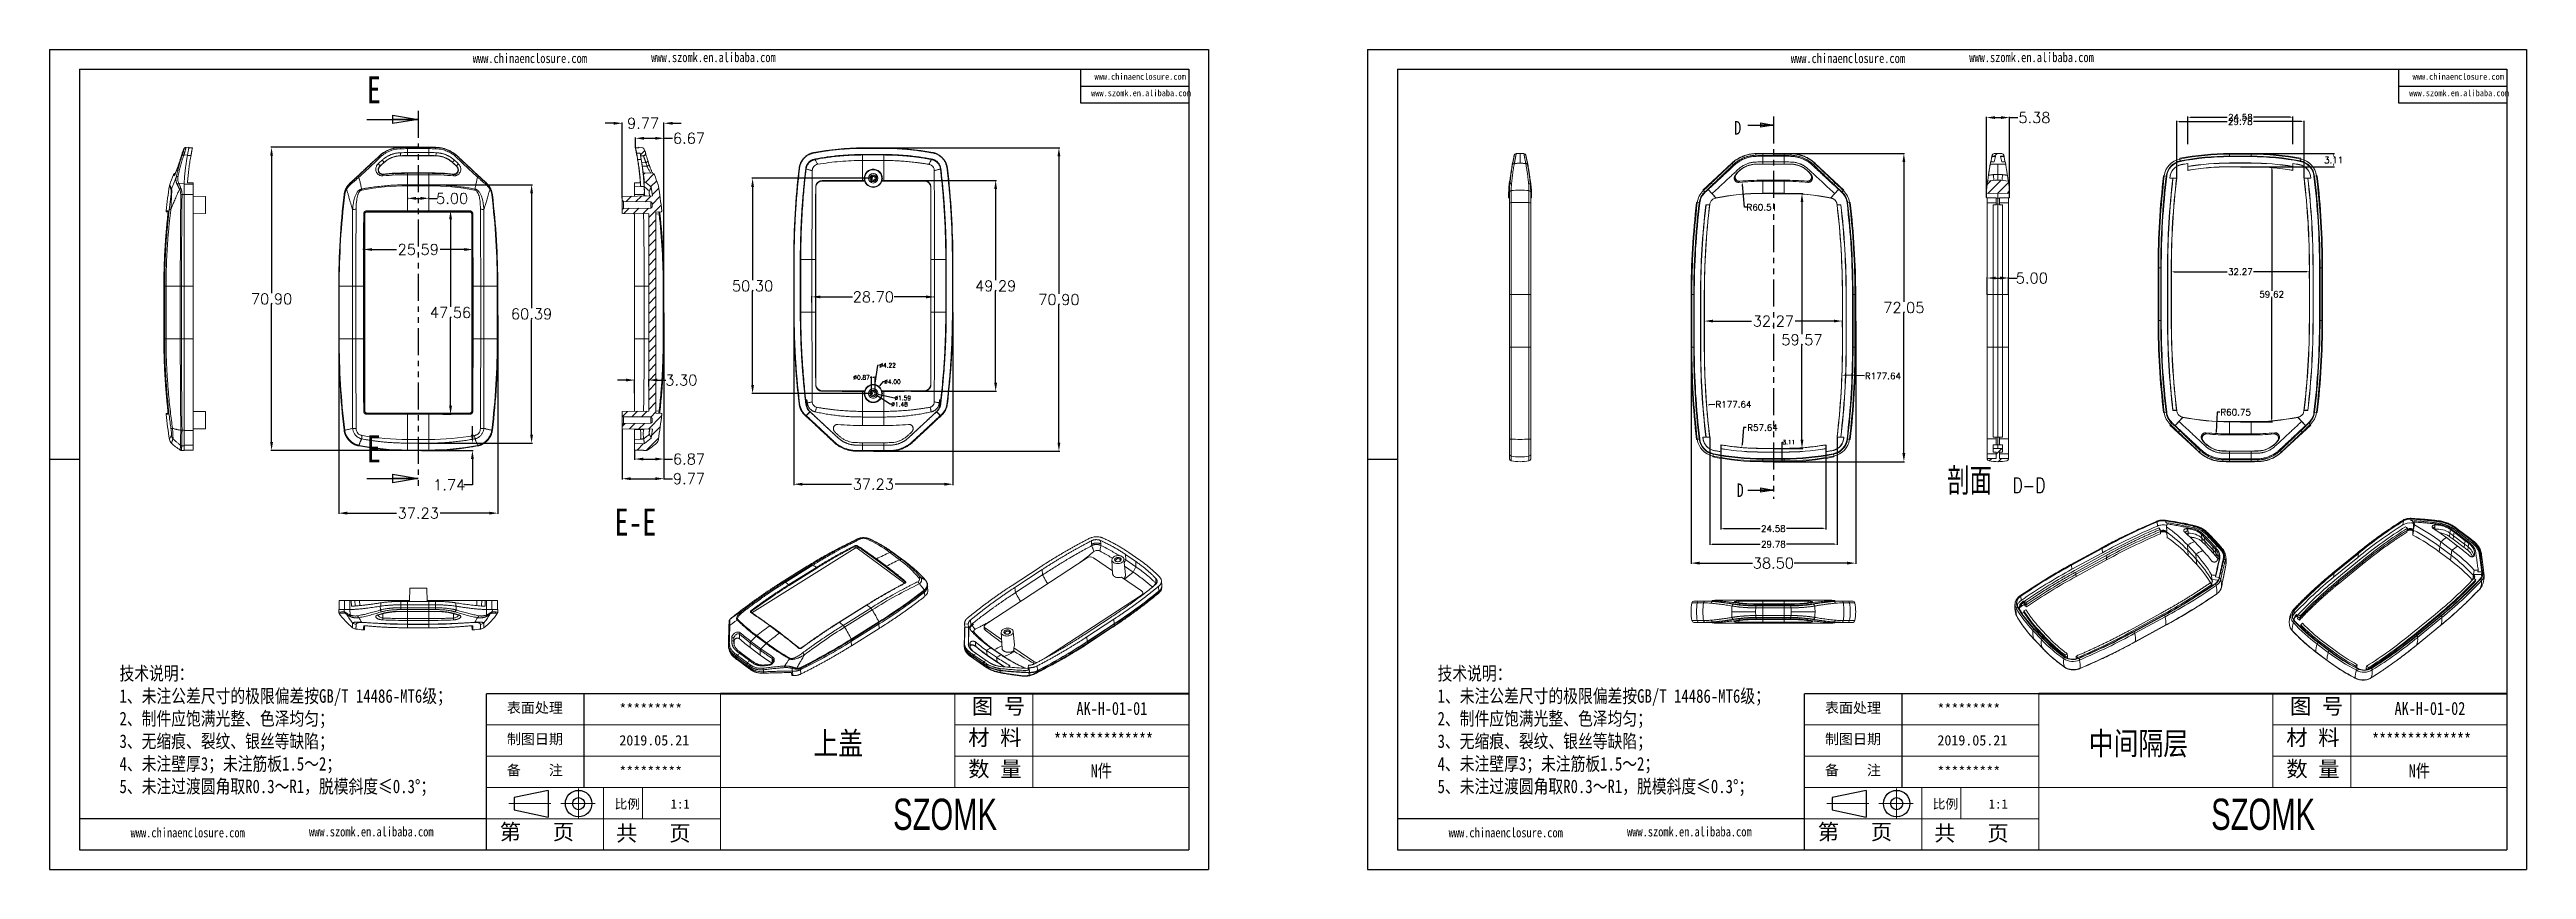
# Model space of a CAD drawing. Header units: inches. Extents: x 1127 to 2406, y 573 to 922.
# Drawn here: x 1510 to 2089, y 575 to 767 of the extents above; entities that cross this region are included whole.
import ezdxf

# ---------------------------------------------------------------- set-up
doc = ezdxf.new("R2010")
doc.units = ezdxf.units.IN
doc.linetypes.add('CENTER2', pattern=[28.575, 19.05, -3.175, 3.175, -3.175])
doc.linetypes.add('PHANTOM', pattern=[12.7, 6.35, -1.27, 1.27, -1.27, 1.27, -1.27])
doc.layers.add('文字', color=81, linetype='Continuous')
for name, color, linetype, lineweight in [('粗实线', 7, 'Continuous', 30), ('细实线', 3, 'Continuous', 9), ('细点划线', 2, 'CENTER2', 9)]:
    doc.layers.add(name, color=color, linetype=linetype, lineweight=lineweight)
doc.styles.add('SLDTEXTSTYLE0', font='TXT', dxfattribs={"width": 0.75})
doc.styles.add('SLDTEXTSTYLE1', font='TXT', dxfattribs={"width": 0.75, "bigfont": 'bigfont'})
doc.styles.add('SLDTEXTSTYLE3', font='TXT', dxfattribs={"width": 0.75, "bigfont": 'bigfont'})
doc.styles.get("Standard").update_dxf_attribs({"font": 'txt', "bigfont": 'gbcbig.shx'})
doc.styles.add('宋体', font='', dxfattribs={"width": 0.8, "height": 3.5})
doc.styles.add('长仿宋', font='', dxfattribs={"width": 0.7, "height": 4})
doc.styles.get('宋体').set_extended_font_data('SimSun')
doc.styles.get('长仿宋').set_extended_font_data('SimSun')
doc.dimstyles.new('1.5', dxfattribs={"dimtxt": 1, "dimasz": 0.3, "dimexe": 0.18, "dimexo": 0.0625, "dimgap": 0.09, "dimtad": 0, "dimtih": 1, "dimtoh": 1, "dimzin": 0, "dimdsep": 46, "dimtxsty": 'Standard', "dimcen": 0, "dimadec": 0, "dimazin": 2, "dimtfac": 1, "dimtofl": 0, "dimtmove": 0, "dimatfit": 3, "dimfxl": 1, "dimtolj": 1, "dimtzin": 0, "dimarcsym": 0})
doc.dimstyles.new('2', dxfattribs={"dimtxt": 1.5, "dimasz": 0.6, "dimexe": 0.18, "dimexo": 0.0625, "dimgap": 0.09, "dimtad": 0, "dimtih": 1, "dimtoh": 1, "dimzin": 0, "dimdsep": 46, "dimtxsty": 'Standard', "dimcen": 0, "dimadec": 0, "dimazin": 2, "dimtfac": 1, "dimtofl": 0, "dimtmove": 0, "dimatfit": 3, "dimfxl": 1, "dimtolj": 1, "dimtzin": 0, "dimarcsym": 0})
doc.dimstyles.new('2.5', dxfattribs={"dimtxt": 2.5, "dimasz": 2, "dimexe": 0.18, "dimexo": 0.0625, "dimgap": 0.09, "dimtad": 0, "dimtih": 1, "dimtoh": 1, "dimzin": 0, "dimdsep": 46, "dimtxsty": 'Standard', "dimcen": 2, "dimadec": 0, "dimazin": 0, "dimtfac": 1, "dimtofl": 0, "dimtmove": 0, "dimatfit": 3, "dimfxl": 1, "dimtolj": 1, "dimtzin": 0, "dimarcsym": 0})

msp = doc.modelspace()

# ---------------------------------------------------------------- texts
at = {"color": 7, "linetype": 'Continuous', "attachment_point": 1, "style": 'SLDTEXTSTYLE0'}
for s, insert, char_height in [('E', (1584.44, 760.633), 6.35), ('D', (1904.231, 750.169), 3.175), ('E', (1584.44, 676.703), 6.35), ('D', (1904.807, 665.45), 3.175), ('E-E', (1642.382, 659.588), 6.35)]:
    msp.add_mtext(s, dxfattribs=dict(at, insert=insert, char_height=char_height))
at = {"char_height": 2.40088, "width": 1364.53776, "attachment_point": 1}
for s, insert in [('{\\fSimHei|b0|i0|c134|p49;表面处理}', (1617.171, 614.226)), ('{\\fSimHei|b0|i0|c134|p49;*********}', (1643.467, 613.917)), ('{\\fSimHei|b0|i0|c134|p49;表面处理}', (1925.437, 614.226)), ('{\\fSimHei|b0|i0|c134|p49;*********}', (1951.733, 613.917)), ('{\\fSimHei|b0|i0|c134|p49;制图日期}', (1617.171, 606.925)), ('{\\fSimHei|b0|i0|c134|p49;2019.\\fSimHei|b0|i0|c0|p49;0\\fSimHei|b0|i0|c134|p49;5.21}', (1643.467, 606.617)), ('{\\fSimHei|b0|i0|c134|p49;制图日期}', (1925.437, 606.925)), ('{\\fSimHei|b0|i0|c134|p49;2019.\\fSimHei|b0|i0|c0|p49;0\\fSimHei|b0|i0|c134|p49;5.21}', (1951.733, 606.617)), ('{\\fSimHei|b0|i0|c134|p49;备    注}', (1617.171, 599.625)), ('{\\fSimHei|b0|i0|c134|p49;*********}', (1643.467, 599.316)), ('{\\fSimHei|b0|i0|c134|p49;备    注}', (1925.437, 599.625)), ('{\\fSimHei|b0|i0|c134|p49;*********}', (1951.733, 599.316))]:
    msp.add_mtext(s, dxfattribs=dict(at, insert=insert))
at = {"layer": '文字', "color": 0, "attachment_point": 1, "style": '宋体'}
for s, insert, char_height, width in [('www.chinaenclosure.com', (1609.186, 765.95), 2.23069, 39.19111), ('www.szomk.en.alibaba.com', (1650.909, 766.17), 2.23069, 39.19111), ('www.chinaenclosure.com', (1917.451, 765.95), 2.23069, 39.19111), ('www.szomk.en.alibaba.com', (1959.175, 766.17), 2.23069, 39.19111), ('www.chinaenclosure.com', (1754.587, 761.303), 1.48713, 26.1274), ('www.chinaenclosure.com', (2062.852, 761.303), 1.48713, 26.1274), ('www.szomk.en.alibaba.com', (1753.809, 757.452), 1.48713, 26.1274), ('www.szomk.en.alibaba.com', (2062.075, 757.452), 1.48713, 26.1274), ('{\\H1.111x;技术说明：\\P1、未注公差尺寸的极限偏差按GB/T 14486-MT6级；\\P2、制件应饱满光整、色泽均匀；\\P3、无缩痕、裂纹、银丝等缺陷；\\P4、未注壁厚3；未注筋板1.5～2；\\P5、未注过渡圆角取R0.3～R1，脱模斜度≤0.3%%D；}', (1526.567, 622.641), 2.85174, 121.76914), ('{\\H1.111x;技术说明：\\P1、未注公差尺寸的极限偏差按GB/T 14486-MT6级；\\P2、制件应饱满光整、色泽均匀；\\P3、无缩痕、裂纹、银丝等缺陷；\\P4、未注壁厚3；未注筋板1.5～2；\\P5、未注过渡圆角取R0.3～R1，脱模斜度≤0.3%%D；}', (1834.833, 622.641), 2.85174, 121.76914), ('{\\H1.111x;AK-H-01-01}', (1750.382, 614.391), 2.73767, 31.6505), ('{\\H1.111x;AK-H-01-02}', (2058.648, 614.391), 2.73767, 31.6505), ('上盖', (1688.831, 607.354), 5.3232, 68.05571), ('{\\H1.111x;**************}', (1745.116, 607.09), 2.73767, 31.6505), ('中间隔层', (1987.128, 607.354), 5.3232, 68.05571), ('{\\H1.111x;**************}', (2053.382, 607.09), 2.73767, 31.6505), ('{\\H1.111x;N件}', (1753.693, 599.79), 2.73767, 31.6505), ('{\\H1.111x;N件}', (2061.959, 599.79), 2.73767, 31.6505), ('www.szomk.en.alibaba.com', (1570.884, 585.18), 2.23069, 39.19111), ('www.szomk.en.alibaba.com', (1879.149, 585.18), 2.23069, 39.19111), ('www.chinaenclosure.com', (1529.16, 584.96), 2.23069, 39.19111), ('www.chinaenclosure.com', (1837.426, 584.96), 2.23069, 39.19111)]:
    msp.add_mtext(s, dxfattribs=dict(at, insert=insert, char_height=char_height, width=width))
at = {"layer": '粗实线', "char_height": 7.30044, "width": 81.86726, "attachment_point": 1, "style": '长仿宋'}
for insert in [(1707.493, 591.782), (2015.759, 591.782)]:
    msp.add_mtext('{\\fSTXinwei|b0|i0|c134|p2;SZOMK}', dxfattribs=dict(at, insert=insert))
at = {"layer": '细实线', "color": 7, "attachment_point": 1}
for s, insert, char_height, width in [('{\\fSimSun|b0|i0|c134|p54;图 号}', (1725.93, 615.19), 3.65022, 18.25111), ('{\\fSimSun|b0|i0|c134|p54;图 号}', (2034.196, 615.19), 3.65022, 18.25111), ('{\\fSimSun|b0|i0|c134|p54;材 料   }', (1725.065, 607.889), 3.65022, 18.25111), ('{\\fSimSun|b0|i0|c134|p54;材 料   }', (2033.331, 607.889), 3.65022, 18.25111), ('{\\fSimSun|b0|i0|c134|p54;数 量}', (1725.083, 600.553), 3.65022, 16.49216), ('{\\fSimSun|b0|i0|c134|p54;数 量}', (2033.348, 600.553), 3.65022, 16.49216), ('{\\fSimSun|b0|i0|c134|p54;比例}', (1642.341, 591.632), 2.19013, 9.614), ('{\\fSimSun|b0|i0|c134|p54;1:1}', (1655.46, 591.632), 2.19013, 9.614), ('{\\fSimSun|b0|i0|c134|p54;比例}', (1950.607, 591.632), 2.19013, 9.614), ('{\\fSimSun|b0|i0|c134|p54;1:1}', (1963.725, 591.632), 2.19013, 9.614), ('{\\fSimSun|b0|i0|c134|p54;第   页}', (1615.481, 585.841), 3.65022, 27.37667), ('{\\fSimSun|b0|i0|c134|p54; 共   页}', (1640.233, 585.531), 3.65022, 27.37667), ('{\\fSimSun|b0|i0|c134|p54;第   页}', (1923.747, 585.841), 3.65022, 27.37667), ('{\\fSimSun|b0|i0|c134|p54; 共   页}', (1948.499, 585.531), 3.65022, 27.37667)]:
    msp.add_mtext(s, dxfattribs=dict(at, insert=insert, char_height=char_height, width=width))

# ---------------------------------------------------------------- blocks, each defined once
blk = doc.blocks.new('_CLOSED')
at = {"color": 0, "linetype": 'ByBlock', "lineweight": -2}
for p, q in [((-1, 0.166667), (0, 0)), ((-1, 0.166667), (-1, -0.166667)), ((0, 0), (-1, -0.166667)), ((0, 0), (-1, 0))]:
    blk.add_line(p, q, dxfattribs=at)
blk = doc.blocks.new('SW_NOTE_5')
at = {"color": 0, "linetype": 'Continuous', "lineweight": 0, "attachment_point": 2}
for s, insert, char_height, style in [('剖面', (8.33, 8.19), 6.35, 'SLDTEXTSTYLE1'), ('D-D', (22.23, 5.8), 3.5, 'SLDTEXTSTYLE3')]:
    blk.add_mtext(s, dxfattribs=dict(at, insert=insert, char_height=char_height, style=style))
blk = doc.blocks.new('*D128')
at = {"color": 0, "lineweight": -2}
for p, q in [((1577.83, 706.47), (1577.83, 658.33)), ((1615.05, 704.74), (1615.05, 658.33)), ((1579.83, 658.51), (1591.35, 658.51)), ((1613.05, 658.51), (1601.53, 658.51))]:
    blk.add_line(p, q, dxfattribs=at)
at = {"color": 0}
for points in [[(1579.83, 658.85), (1579.83, 658.18), (1577.83, 658.51)], [(1613.05, 658.85), (1613.05, 658.18), (1615.05, 658.51)]]:
    blk.add_solid(points, dxfattribs=at)
at = {"layer": 'Defpoints', "color": 0}
for p in [(1577.83, 706.53), (1615.05, 704.81), (1615.05, 658.51)]:
    blk.add_point(p, dxfattribs=at)
at = {"color": 0, "insert": (1596.44, 658.51), "char_height": 2.5, "attachment_point": 5}
blk.add_mtext('\\A1;37.23', dxfattribs=at)
blk = doc.blocks.new('*D129')
at = {"color": 0, "lineweight": -2}
for p, q in [((1642.14, 749.64), (1640.14, 749.64)), ((1644.14, 732.16), (1644.14, 749.82)), ((1653.91, 705.46), (1653.91, 749.82)), ((1655.91, 749.64), (1657.91, 749.64))]:
    blk.add_line(p, q, dxfattribs=at)
at = {"color": 0}
for points in [[(1642.14, 749.97), (1642.14, 749.3), (1644.14, 749.64)], [(1655.91, 749.97), (1655.91, 749.3), (1653.91, 749.64)]]:
    blk.add_solid(points, dxfattribs=at)
at = {"layer": 'Defpoints', "color": 0}
for p in [(1653.91, 749.64), (1644.14, 732.1), (1653.91, 705.4)]:
    blk.add_point(p, dxfattribs=at)
at = {"color": 0, "insert": (1649.02, 749.64), "char_height": 2.5, "attachment_point": 5}
blk.add_mtext('\\A1;9.77', dxfattribs=at)
blk = doc.blocks.new('*D130')
at = {"color": 0, "lineweight": -2}
for p, q in [((1647.24, 743.93), (1647.24, 746.31)), ((1649.24, 746.13), (1651.91, 746.13)), ((1653.91, 711.61), (1653.91, 746.31)), ((1653.91, 746.13), (1655.91, 746.13))]:
    blk.add_line(p, q, dxfattribs=at)
at = {"color": 0}
for points in [[(1649.24, 746.46), (1649.24, 745.8), (1647.24, 746.13)], [(1651.91, 746.46), (1651.91, 745.8), (1653.91, 746.13)]]:
    blk.add_solid(points, dxfattribs=at)
at = {"layer": 'Defpoints', "color": 0}
for p in [(1647.24, 743.87), (1653.91, 746.13), (1653.91, 711.55)]:
    blk.add_point(p, dxfattribs=at)
at = {"color": 0, "insert": (1659.75, 746.13), "char_height": 2.5, "attachment_point": 5}
blk.add_mtext('\\A1;6.67', dxfattribs=at)
blk = doc.blocks.new('*D131')
at = {"color": 0, "lineweight": -2}
for p, q in [((1645.04, 689.61), (1643.04, 689.61)), ((1647.04, 686.57), (1647.04, 689.79)), ((1650.34, 688.12), (1650.34, 689.79)), ((1652.34, 689.61), (1654.34, 689.61))]:
    blk.add_line(p, q, dxfattribs=at)
at = {"color": 0}
for points in [[(1645.04, 689.95), (1645.04, 689.28), (1647.04, 689.61)], [(1652.34, 689.95), (1652.34, 689.28), (1650.34, 689.61)]]:
    blk.add_solid(points, dxfattribs=at)
at = {"layer": 'Defpoints', "color": 0}
for p in [(1650.34, 689.61), (1647.04, 686.51), (1650.34, 688.06)]:
    blk.add_point(p, dxfattribs=at)
at = {"color": 0, "insert": (1657.97, 689.61), "char_height": 2.5, "attachment_point": 5}
blk.add_mtext('\\A1;3.30', dxfattribs=at)
blk = doc.blocks.new('*D132')
at = {"color": 0, "lineweight": -2}
for p, q in [((1653.91, 705.34), (1653.91, 666.39)), ((1644.14, 678.19), (1644.14, 666.39)), ((1646.14, 666.57), (1651.91, 666.57)), ((1653.91, 666.57), (1655.91, 666.57))]:
    blk.add_line(p, q, dxfattribs=at)
at = {"color": 0}
for points in [[(1646.14, 666.9), (1646.14, 666.23), (1644.14, 666.57)], [(1651.91, 666.9), (1651.91, 666.23), (1653.91, 666.57)]]:
    blk.add_solid(points, dxfattribs=at)
at = {"layer": 'Defpoints', "color": 0}
for p in [(1653.91, 705.4), (1644.14, 678.25), (1653.91, 666.57)]:
    blk.add_point(p, dxfattribs=at)
at = {"color": 0, "insert": (1659.75, 666.57), "char_height": 2.5, "attachment_point": 5}
blk.add_mtext('\\A1;9.77', dxfattribs=at)
blk = doc.blocks.new('*D133')
at = {"color": 0, "lineweight": -2}
for p, q in [((1647.04, 673.19), (1647.04, 670.98)), ((1653.91, 673.19), (1653.91, 670.98)), ((1649.04, 671.16), (1651.91, 671.16)), ((1653.91, 671.16), (1655.91, 671.16))]:
    blk.add_line(p, q, dxfattribs=at)
at = {"color": 0}
for points in [[(1649.04, 671.49), (1649.04, 670.82), (1647.04, 671.16)], [(1651.91, 671.49), (1651.91, 670.82), (1653.91, 671.16)]]:
    blk.add_solid(points, dxfattribs=at)
at = {"layer": 'Defpoints', "color": 0}
for p in [(1647.04, 673.25), (1653.91, 673.25), (1653.91, 671.16)]:
    blk.add_point(p, dxfattribs=at)
at = {"color": 0, "insert": (1659.75, 671.16), "char_height": 2.5, "attachment_point": 5}
blk.add_mtext('\\A1;6.87', dxfattribs=at)
blk = doc.blocks.new('*D134')
at = {"color": 0, "lineweight": -2}
for p, q in [((1583.64, 720.07), (1583.64, 720.32)), ((1585.64, 720.14), (1591.35, 720.14)), ((1607.24, 720.14), (1601.53, 720.14)), ((1609.24, 720.07), (1609.24, 720.32))]:
    blk.add_line(p, q, dxfattribs=at)
at = {"color": 0}
for points in [[(1585.64, 720.47), (1585.64, 719.81), (1583.64, 720.14)], [(1607.24, 720.47), (1607.24, 719.81), (1609.24, 720.14)]]:
    blk.add_solid(points, dxfattribs=at)
at = {"layer": 'Defpoints', "color": 0}
for p in [(1583.64, 720), (1609.24, 720.14), (1609.24, 720)]:
    blk.add_point(p, dxfattribs=at)
at = {"color": 0, "insert": (1596.44, 720.14), "char_height": 2.5, "attachment_point": 5}
blk.add_mtext('\\A1;25.59', dxfattribs=at)
blk = doc.blocks.new('*D135')
at = {"color": 0, "lineweight": -2}
for p, q in [((1601.11, 729.18), (1604.17, 729.18)), ((1603.99, 727.18), (1603.99, 706.74)), ((1603.99, 683.62), (1603.99, 704.06)), ((1602.22, 681.62), (1604.17, 681.62))]:
    blk.add_line(p, q, dxfattribs=at)
at = {"color": 0}
for points in [[(1603.66, 727.18), (1604.33, 727.18), (1603.99, 729.18)], [(1603.66, 683.62), (1604.33, 683.62), (1603.99, 681.62)]]:
    blk.add_solid(points, dxfattribs=at)
at = {"layer": 'Defpoints', "color": 0}
for p in [(1601.05, 729.18), (1603.99, 729.18), (1602.16, 681.62)]:
    blk.add_point(p, dxfattribs=at)
at = {"color": 0, "insert": (1603.99, 705.4), "char_height": 2.5, "attachment_point": 5}
blk.add_mtext('\\A1;47.56', dxfattribs=at)
blk = doc.blocks.new('*D136')
at = {"color": 0, "lineweight": -2}
for p, q in [((1593.94, 732.32), (1593.94, 731.91)), ((1595.94, 732.09), (1596.94, 732.09)), ((1598.94, 732.16), (1598.94, 732.27)), ((1598.94, 732.09), (1600.94, 732.09))]:
    blk.add_line(p, q, dxfattribs=at)
at = {"color": 0}
for points in [[(1595.94, 732.43), (1595.94, 731.76), (1593.94, 732.09)], [(1596.94, 732.43), (1596.94, 731.76), (1598.94, 732.09)]]:
    blk.add_solid(points, dxfattribs=at)
at = {"layer": 'Defpoints', "color": 0}
for p in [(1593.94, 732.39), (1598.94, 732.09), (1598.94, 732.09)]:
    blk.add_point(p, dxfattribs=at)
at = {"color": 0, "insert": (1604.36, 732.09), "char_height": 2.5, "attachment_point": 5}
blk.add_mtext('\\A1;5.00', dxfattribs=at)
blk = doc.blocks.new('*D137')
at = {"color": 0, "lineweight": -2}
for p, q in [((1596.5, 735.26), (1623.13, 735.26)), ((1622.95, 733.26), (1622.95, 706.41)), ((1622.95, 676.88), (1622.95, 703.73)), ((1596.5, 674.88), (1623.13, 674.88))]:
    blk.add_line(p, q, dxfattribs=at)
at = {"color": 0}
for points in [[(1622.61, 733.26), (1623.28, 733.26), (1622.95, 735.26)], [(1622.61, 676.88), (1623.28, 676.88), (1622.95, 674.88)]]:
    blk.add_solid(points, dxfattribs=at)
at = {"layer": 'Defpoints', "color": 0}
for p in [(1596.44, 735.26), (1596.44, 674.88), (1622.95, 674.88)]:
    blk.add_point(p, dxfattribs=at)
at = {"color": 0, "insert": (1622.95, 705.07), "char_height": 2.5, "attachment_point": 5}
blk.add_mtext('\\A1;60.39', dxfattribs=at)
blk = doc.blocks.new('*D138')
at = {"color": 0, "lineweight": -2}
for p, q in [((1609.1, 676.88), (1609.1, 678.88)), ((1596.57, 674.88), (1609.28, 674.88)), ((1597.17, 673.14), (1609.28, 673.14)), ((1609.1, 671.14), (1609.1, 665.11)), ((1609.1, 665.11), (1607.1, 665.11))]:
    blk.add_line(p, q, dxfattribs=at)
at = {"color": 0}
for points in [[(1608.77, 676.88), (1609.44, 676.88), (1609.1, 674.88)], [(1608.77, 671.14), (1609.44, 671.14), (1609.1, 673.14)]]:
    blk.add_solid(points, dxfattribs=at)
at = {"layer": 'Defpoints', "color": 0}
for p in [(1596.5, 674.88), (1597.1, 673.14), (1609.1, 673.14)]:
    blk.add_point(p, dxfattribs=at)
at = {"color": 0, "insert": (1603.68, 665.11), "char_height": 2.5, "attachment_point": 5}
blk.add_mtext('\\A1;1.74', dxfattribs=at)
blk = doc.blocks.new('*D139')
at = {"color": 0, "lineweight": -2}
for p, q in [((1596.38, 744.04), (1561.95, 744.04)), ((1562.13, 742.04), (1562.13, 709.93)), ((1562.13, 675.14), (1562.13, 707.25)), ((1596.38, 673.14), (1561.95, 673.14))]:
    blk.add_line(p, q, dxfattribs=at)
at = {"color": 0}
for points in [[(1561.8, 742.04), (1562.46, 742.04), (1562.13, 744.04)], [(1561.8, 675.14), (1562.46, 675.14), (1562.13, 673.14)]]:
    blk.add_solid(points, dxfattribs=at)
at = {"layer": 'Defpoints', "color": 0}
for p in [(1562.13, 744.04), (1596.44, 744.04), (1596.44, 673.14)]:
    blk.add_point(p, dxfattribs=at)
at = {"color": 0, "insert": (1562.13, 708.59), "char_height": 2.5, "attachment_point": 5}
blk.add_mtext('\\A1;70.90', dxfattribs=at)
blk = doc.blocks.new('*D140')
at = {"color": 0, "lineweight": -2}
for p, q in [((1684.24, 705.41), (1684.24, 665.09)), ((1721.47, 705.41), (1721.47, 665.09)), ((1686.24, 665.27), (1697.77, 665.27)), ((1719.47, 665.27), (1707.95, 665.27))]:
    blk.add_line(p, q, dxfattribs=at)
at = {"color": 0}
for points in [[(1686.24, 665.61), (1686.24, 664.94), (1684.24, 665.27)], [(1719.47, 665.61), (1719.47, 664.94), (1721.47, 665.27)]]:
    blk.add_solid(points, dxfattribs=at)
at = {"layer": 'Defpoints', "color": 0}
for p in [(1684.24, 705.48), (1721.47, 705.48), (1721.47, 665.27)]:
    blk.add_point(p, dxfattribs=at)
at = {"color": 0, "insert": (1702.86, 665.27), "char_height": 2.5, "attachment_point": 5}
blk.add_mtext('\\A1;37.23', dxfattribs=at)
blk = doc.blocks.new('*D141')
at = {"color": 0, "lineweight": -2}
for p, q in [((1688.5, 707.72), (1688.5, 709.23)), ((1690.5, 709.05), (1697.97, 709.05)), ((1715.21, 709.05), (1707.74, 709.05)), ((1717.21, 708.93), (1717.21, 709.23))]:
    blk.add_line(p, q, dxfattribs=at)
at = {"color": 0}
for points in [[(1690.5, 709.39), (1690.5, 708.72), (1688.5, 709.05)], [(1715.21, 709.39), (1715.21, 708.72), (1717.21, 709.05)]]:
    blk.add_solid(points, dxfattribs=at)
at = {"layer": 'Defpoints', "color": 0}
for p in [(1688.5, 707.65), (1717.21, 709.05), (1717.21, 708.86)]:
    blk.add_point(p, dxfattribs=at)
at = {"color": 0, "insert": (1702.86, 709.05), "char_height": 2.5, "attachment_point": 5}
blk.add_mtext('\\A1;28.70', dxfattribs=at)
blk = doc.blocks.new('*D142')
at = {"color": 0, "lineweight": -2}
for p, q in [((1708.97, 736.28), (1731.66, 736.28)), ((1731.48, 734.28), (1731.48, 712.97)), ((1731.48, 688.99), (1731.48, 710.29)), ((1711.74, 686.99), (1731.66, 686.99))]:
    blk.add_line(p, q, dxfattribs=at)
at = {"color": 0}
for points in [[(1731.15, 734.28), (1731.81, 734.28), (1731.48, 736.28)], [(1731.15, 688.99), (1731.81, 688.99), (1731.48, 686.99)]]:
    blk.add_solid(points, dxfattribs=at)
at = {"layer": 'Defpoints', "color": 0}
for p in [(1708.91, 736.28), (1711.68, 686.99), (1731.48, 686.99)]:
    blk.add_point(p, dxfattribs=at)
at = {"color": 0, "insert": (1731.48, 711.63), "char_height": 2.5, "attachment_point": 5}
blk.add_mtext('\\A1;49.29', dxfattribs=at)
blk = doc.blocks.new('*D143')
at = {"color": 0, "lineweight": -2}
for p, q in [((1702.79, 736.78), (1674.45, 736.78)), ((1674.63, 734.78), (1674.63, 712.97)), ((1674.63, 688.48), (1674.63, 710.29)), ((1702.79, 686.48), (1674.45, 686.48))]:
    blk.add_line(p, q, dxfattribs=at)
at = {"color": 0}
for points in [[(1674.3, 734.78), (1674.96, 734.78), (1674.63, 736.78)], [(1674.3, 688.48), (1674.96, 688.48), (1674.63, 686.48)]]:
    blk.add_solid(points, dxfattribs=at)
at = {"layer": 'Defpoints', "color": 0}
for p in [(1674.63, 736.78), (1702.86, 736.78), (1702.86, 686.48)]:
    blk.add_point(p, dxfattribs=at)
at = {"color": 0, "insert": (1674.63, 711.63), "char_height": 2.5, "attachment_point": 5}
blk.add_mtext('\\A1;50.30', dxfattribs=at)
blk = doc.blocks.new('*D144')
at = {"color": 0, "lineweight": -2}
for p, q in [((1702.92, 743.89), (1746.45, 743.89)), ((1746.27, 741.89), (1746.27, 709.78)), ((1746.27, 674.98), (1746.27, 707.1)), ((1702.92, 672.98), (1746.45, 672.98))]:
    blk.add_line(p, q, dxfattribs=at)
at = {"color": 0}
for points in [[(1745.94, 741.89), (1746.61, 741.89), (1746.27, 743.89)], [(1745.94, 674.98), (1746.61, 674.98), (1746.27, 672.98)]]:
    blk.add_solid(points, dxfattribs=at)
at = {"layer": 'Defpoints', "color": 0}
for p in [(1702.86, 743.89), (1746.27, 743.89), (1702.86, 672.98)]:
    blk.add_point(p, dxfattribs=at)
at = {"color": 0, "insert": (1746.27, 708.44), "char_height": 2.5, "attachment_point": 5}
blk.add_mtext('\\A1;70.90', dxfattribs=at)
blk = doc.blocks.new('*D146')
at = {"color": 0, "lineweight": -2}
for p, q in [((1703.81, 693.04), (1703.2, 688.86)), ((1704.11, 693.04), (1703.81, 693.04))]:
    blk.add_line(p, q, dxfattribs=at)
at = {"color": 0}
blk.add_solid([(1703.15, 688.87), (1703.25, 688.85), (1703.16, 688.56)], dxfattribs=at)
at = {"layer": 'Defpoints', "color": 0}
for p in [(1702.55, 684.39), (1703.16, 688.56)]:
    blk.add_point(p, dxfattribs=at)
at = {"color": 0, "insert": (1706.2, 693.04), "char_height": 1, "attachment_point": 5}
blk.add_mtext('\\A1;∅4.22', dxfattribs=at)
blk = doc.blocks.new('*D147')
at = {"color": 0, "lineweight": -2}
for p, q in [((1705.11, 689.22), (1704.31, 688.25)), ((1705.41, 689.22), (1705.11, 689.22))]:
    blk.add_line(p, q, dxfattribs=at)
at = {"color": 0}
blk.add_solid([(1704.28, 688.29), (1704.35, 688.22), (1704.12, 688.02)], dxfattribs=at)
at = {"layer": 'Defpoints', "color": 0}
for p in [(1701.59, 684.93), (1704.12, 688.02)]:
    blk.add_point(p, dxfattribs=at)
at = {"color": 0, "insert": (1707.33, 689.22), "char_height": 1, "attachment_point": 5}
blk.add_mtext('\\A1;∅4.00', dxfattribs=at)
blk = doc.blocks.new('*D148')
at = {"color": 0, "lineweight": -2}
blk.add_line((1707.82, 685.41), (1703.93, 686.25), dxfattribs=at)
at = {"color": 0}
blk.add_solid([(1703.94, 686.29), (1703.92, 686.2), (1703.64, 686.31)], dxfattribs=at)
at = {"layer": 'Defpoints', "color": 0}
for p in [(1702.08, 686.64), (1703.64, 686.31)]:
    blk.add_point(p, dxfattribs=at)
at = {"color": 0, "insert": (1709.75, 685.41), "char_height": 1, "attachment_point": 5}
blk.add_mtext('\\A1;∅1.59', dxfattribs=at)
blk = doc.blocks.new('*D149')
at = {"color": 0, "lineweight": -2}
for p, q in [((1706.77, 683.95), (1703.73, 685.91)), ((1707.07, 683.95), (1706.77, 683.95))]:
    blk.add_line(p, q, dxfattribs=at)
at = {"color": 0}
blk.add_solid([(1703.76, 685.95), (1703.71, 685.87), (1703.48, 686.07)], dxfattribs=at)
at = {"layer": 'Defpoints', "color": 0}
for p in [(1702.23, 686.88), (1703.48, 686.07)]:
    blk.add_point(p, dxfattribs=at)
at = {"color": 0, "insert": (1709, 683.95), "char_height": 1, "attachment_point": 5}
blk.add_mtext('\\A1;∅1.48', dxfattribs=at)
blk = doc.blocks.new('*D150')
at = {"color": 0, "lineweight": -2}
for p, q in [((1702.42, 690.24), (1702.12, 690.24)), ((1702.42, 686.54), (1702.42, 690.42)), ((1702.99, 690.24), (1702.72, 690.24)), ((1703.29, 686.54), (1703.29, 690.42))]:
    blk.add_line(p, q, dxfattribs=at)
at = {"color": 0}
for points in [[(1702.72, 690.29), (1702.72, 690.19), (1702.42, 690.24)], [(1702.99, 690.29), (1702.99, 690.19), (1703.29, 690.24)]]:
    blk.add_solid(points, dxfattribs=at)
at = {"layer": 'Defpoints', "color": 0}
for p in [(1703.29, 690.24), (1702.42, 686.48), (1703.29, 686.48)]:
    blk.add_point(p, dxfattribs=at)
at = {"color": 0, "insert": (1700.11, 690.24), "char_height": 1, "attachment_point": 5}
blk.add_mtext('\\A1;%%C0.87', dxfattribs=at)
blk = doc.blocks.new('*D152')
at = {"color": 0, "lineweight": -2}
for p, q in [((1894.12, 703.37), (1894.12, 646.65)), ((1932.62, 703.37), (1932.62, 646.65)), ((1896.12, 646.83), (1908.49, 646.83)), ((1930.62, 646.83), (1918.25, 646.83))]:
    blk.add_line(p, q, dxfattribs=at)
at = {"color": 0}
for points in [[(1896.12, 647.17), (1896.12, 646.5), (1894.12, 646.83)], [(1930.62, 647.17), (1930.62, 646.5), (1932.62, 646.83)]]:
    blk.add_solid(points, dxfattribs=at)
at = {"layer": 'Defpoints', "color": 0}
for p in [(1894.12, 703.44), (1932.62, 703.44), (1932.62, 646.83)]:
    blk.add_point(p, dxfattribs=at)
at = {"color": 0, "insert": (1913.37, 646.83), "char_height": 2.5, "attachment_point": 5}
blk.add_mtext('\\A1;38.50', dxfattribs=at)
blk = doc.blocks.new('*D153')
at = {"color": 0, "lineweight": -2}
for p, q in [((1913.43, 742.59), (1944.07, 742.59)), ((1943.89, 740.59), (1943.89, 707.9)), ((1943.89, 672.54), (1943.89, 705.22)), ((1913.43, 670.54), (1944.07, 670.54))]:
    blk.add_line(p, q, dxfattribs=at)
at = {"color": 0}
for points in [[(1943.55, 740.59), (1944.22, 740.59), (1943.89, 742.59)], [(1943.55, 672.54), (1944.22, 672.54), (1943.89, 670.54)]]:
    blk.add_solid(points, dxfattribs=at)
at = {"layer": 'Defpoints', "color": 0}
for p in [(1913.37, 742.59), (1943.89, 742.59), (1913.37, 670.54)]:
    blk.add_point(p, dxfattribs=at)
at = {"color": 0, "insert": (1943.89, 706.56), "char_height": 2.5, "attachment_point": 5}
blk.add_mtext('\\A1;72.05', dxfattribs=at)
blk = doc.blocks.new('*D154')
at = {"color": 0, "lineweight": -2}
for p, q in [((1963.39, 709.65), (1963.39, 713.65)), ((1965.39, 713.47), (1966.39, 713.47)), ((1968.39, 709.65), (1968.39, 713.65)), ((1968.39, 713.47), (1970.39, 713.47))]:
    blk.add_line(p, q, dxfattribs=at)
at = {"color": 0}
for points in [[(1965.39, 713.81), (1965.39, 713.14), (1963.39, 713.47)], [(1966.39, 713.81), (1966.39, 713.14), (1968.39, 713.47)]]:
    blk.add_solid(points, dxfattribs=at)
at = {"layer": 'Defpoints', "color": 0}
for p in [(1968.39, 713.47), (1963.39, 709.59), (1968.39, 709.59)]:
    blk.add_point(p, dxfattribs=at)
at = {"color": 0, "insert": (1973.81, 713.47), "char_height": 2.5, "attachment_point": 5}
blk.add_mtext('\\A1;5.00', dxfattribs=at)
blk = doc.blocks.new('*D155')
at = {"color": 0, "lineweight": -2}
for p, q in [((1963.2, 732.29), (1963.2, 751.15)), ((1965.2, 750.97), (1966.58, 750.97)), ((1968.58, 732.29), (1968.58, 751.15)), ((1968.58, 750.97), (1970.58, 750.97))]:
    blk.add_line(p, q, dxfattribs=at)
at = {"color": 0}
for points in [[(1965.2, 751.3), (1965.2, 750.64), (1963.2, 750.97)], [(1966.58, 751.3), (1966.58, 750.64), (1968.58, 750.97)]]:
    blk.add_solid(points, dxfattribs=at)
at = {"layer": 'Defpoints', "color": 0}
for p in [(1968.58, 750.97), (1963.2, 732.22), (1968.58, 732.22)]:
    blk.add_point(p, dxfattribs=at)
at = {"color": 0, "insert": (1974.42, 750.97), "char_height": 2.5, "attachment_point": 5}
blk.add_mtext('\\A1;5.38', dxfattribs=at)
blk = doc.blocks.new('*D156')
at = {"color": 0, "lineweight": -2}
for p, q in [((1897.24, 702.02), (1897.24, 703.59)), ((1899.24, 703.41), (1908.28, 703.41)), ((1927.51, 703.41), (1918.46, 703.41)), ((1929.51, 702.02), (1929.51, 703.59))]:
    blk.add_line(p, q, dxfattribs=at)
at = {"color": 0}
for points in [[(1899.24, 703.74), (1899.24, 703.08), (1897.24, 703.41)], [(1927.51, 703.74), (1927.51, 703.08), (1929.51, 703.41)]]:
    blk.add_solid(points, dxfattribs=at)
at = {"layer": 'Defpoints', "color": 0}
for p in [(1897.24, 701.95), (1929.51, 703.41), (1929.51, 701.95)]:
    blk.add_point(p, dxfattribs=at)
at = {"color": 0, "insert": (1913.37, 703.41), "char_height": 2.5, "attachment_point": 5}
blk.add_mtext('\\A1;32.27', dxfattribs=at)
blk = doc.blocks.new('*D157')
at = {"color": 0, "lineweight": -2}
for p, q in [((1913.43, 733.22), (1920.24, 733.22)), ((1920.06, 731.22), (1920.06, 700.37)), ((1920.06, 675.65), (1920.06, 697.69)), ((1913.43, 673.65), (1920.24, 673.65))]:
    blk.add_line(p, q, dxfattribs=at)
at = {"color": 0}
for points in [[(1919.73, 731.22), (1920.39, 731.22), (1920.06, 733.22)], [(1919.73, 675.65), (1920.39, 675.65), (1920.06, 673.65)]]:
    blk.add_solid(points, dxfattribs=at)
at = {"layer": 'Defpoints', "color": 0}
for p in [(1913.37, 733.22), (1913.37, 673.65), (1920.06, 673.65)]:
    blk.add_point(p, dxfattribs=at)
at = {"color": 0, "insert": (1920.06, 699.03), "char_height": 2.5, "attachment_point": 5}
blk.add_mtext('\\A1;59.57', dxfattribs=at)
blk = doc.blocks.new('*D158')
at = {"color": 0, "lineweight": -2}
for p, q in [((1913.5, 673.65), (1915.62, 673.65)), ((1915.44, 673.65), (1915.44, 675.1)), ((1915.44, 675.1), (1915.74, 675.1)), ((1915.44, 670.84), (1915.44, 673.35)), ((1913.43, 670.54), (1915.62, 670.54))]:
    blk.add_line(p, q, dxfattribs=at)
at = {"color": 0}
for points in [[(1915.39, 673.35), (1915.49, 673.35), (1915.44, 673.65)], [(1915.39, 670.84), (1915.49, 670.84), (1915.44, 670.54)]]:
    blk.add_solid(points, dxfattribs=at)
at = {"layer": 'Defpoints', "color": 0}
for p in [(1913.43, 673.65), (1915.44, 673.65), (1913.37, 670.54)]:
    blk.add_point(p, dxfattribs=at)
at = {"color": 0, "insert": (1916.99, 675.1), "char_height": 1, "attachment_point": 5}
blk.add_mtext('\\A1;3.11', dxfattribs=at)
blk = doc.blocks.new('*D161')
at = {"color": 0, "lineweight": -2}
for p, q in [((2010.3, 744.74), (2010.3, 751.23)), ((2010.9, 751.05), (2019.5, 751.05)), ((2034.28, 751.05), (2025.68, 751.05)), ((2034.88, 744.74), (2034.88, 751.23))]:
    blk.add_line(p, q, dxfattribs=at)
at = {"color": 0}
for points in [[(2010.9, 751.15), (2010.9, 750.95), (2010.3, 751.05)], [(2034.28, 751.15), (2034.28, 750.95), (2034.88, 751.05)]]:
    blk.add_solid(points, dxfattribs=at)
at = {"layer": 'Defpoints', "color": 0}
for p in [(2010.3, 751.05), (2010.3, 744.68), (2034.88, 744.68)]:
    blk.add_point(p, dxfattribs=at)
at = {"color": 0, "insert": (2022.59, 751.05), "char_height": 1.5, "attachment_point": 5}
blk.add_mtext('\\A1;24.58', dxfattribs=at)
blk = doc.blocks.new('*D162')
at = {"color": 0, "lineweight": -2}
for p, q in [((2007.69, 736.9), (2007.69, 750.23)), ((2008.29, 750.05), (2019.49, 750.05)), ((2036.87, 750.05), (2025.67, 750.05)), ((2037.47, 736.9), (2037.47, 750.23))]:
    blk.add_line(p, q, dxfattribs=at)
at = {"color": 0}
for points in [[(2008.29, 750.15), (2008.29, 749.95), (2007.69, 750.05)], [(2036.87, 750.15), (2036.87, 749.95), (2037.47, 750.05)]]:
    blk.add_solid(points, dxfattribs=at)
at = {"layer": 'Defpoints', "color": 0}
for p in [(2037.47, 750.05), (2007.69, 736.84), (2037.47, 736.84)]:
    blk.add_point(p, dxfattribs=at)
at = {"color": 0, "insert": (2022.58, 750.05), "char_height": 1.5, "attachment_point": 5}
blk.add_mtext('\\A1;29.78', dxfattribs=at)
blk = doc.blocks.new('*D163')
at = {"color": 0, "lineweight": -2}
for p, q in [((2017.15, 682.1), (2016.91, 677.47)), ((2017.75, 682.1), (2017.15, 682.1))]:
    blk.add_line(p, q, dxfattribs=at)
at = {"color": 0}
blk.add_solid([(2016.81, 677.48), (2017.01, 677.46), (2016.88, 676.87)], dxfattribs=at)
at = {"layer": 'Defpoints', "color": 0}
for p in [(2020.08, 737.54), (2016.88, 676.87)]:
    blk.add_point(p, dxfattribs=at)
at = {"color": 0, "insert": (2021.47, 682.1), "char_height": 1.5, "attachment_point": 5}
blk.add_mtext('\\A1;R60.75', dxfattribs=at)
blk = doc.blocks.new('*D164')
at = {"color": 0, "lineweight": -2}
for p, q in [((1906.6, 730), (1906.18, 735.31)), ((1907.2, 730), (1906.6, 730))]:
    blk.add_line(p, q, dxfattribs=at)
at = {"color": 0}
blk.add_solid([(1906.28, 735.32), (1906.08, 735.3), (1906.13, 735.91)], dxfattribs=at)
at = {"layer": 'Defpoints', "color": 0}
for p in [(1906.13, 735.91), (1910.87, 675.59)]:
    blk.add_point(p, dxfattribs=at)
at = {"color": 0, "insert": (1910.66, 730), "char_height": 1.5, "attachment_point": 5}
blk.add_mtext('\\A1;R60.51', dxfattribs=at)
blk = doc.blocks.new('*D165')
at = {"color": 0, "lineweight": -2}
for p, q in [((2022.65, 739.47), (2030.09, 739.47)), ((2029.91, 738.87), (2029.91, 710.5)), ((2029.91, 680.45), (2029.91, 708.82)), ((2022.65, 679.85), (2030.09, 679.85))]:
    blk.add_line(p, q, dxfattribs=at)
at = {"color": 0}
for points in [[(2029.81, 738.87), (2030.01, 738.87), (2029.91, 739.47)], [(2029.81, 680.45), (2030.01, 680.45), (2029.91, 679.85)]]:
    blk.add_solid(points, dxfattribs=at)
at = {"layer": 'Defpoints', "color": 0}
for p in [(2022.58, 739.47), (2029.91, 739.47), (2022.58, 679.85)]:
    blk.add_point(p, dxfattribs=at)
at = {"color": 0, "insert": (2029.91, 709.66), "char_height": 1.5, "attachment_point": 5}
blk.add_mtext('\\A1;59.62', dxfattribs=at)
blk = doc.blocks.new('*D166')
at = {"color": 0, "lineweight": -2}
for p, q in [((2022.71, 742.59), (2044.59, 742.59)), ((2044.41, 741.99), (2044.41, 741.87)), ((2022.71, 739.47), (2044.59, 739.47)), ((2044.41, 740.07), (2044.41, 740.19))]:
    blk.add_line(p, q, dxfattribs=at)
at = {"color": 0}
for points in [[(2044.31, 741.99), (2044.51, 741.99), (2044.41, 742.59)], [(2044.31, 740.07), (2044.51, 740.07), (2044.41, 739.47)]]:
    blk.add_solid(points, dxfattribs=at)
at = {"layer": 'Defpoints', "color": 0}
for p in [(2022.65, 742.59), (2044.41, 742.59), (2022.65, 739.47)]:
    blk.add_point(p, dxfattribs=at)
at = {"color": 0, "insert": (2044.41, 741.03), "char_height": 1.5, "attachment_point": 5}
blk.add_mtext('\\A1;3.11', dxfattribs=at)
blk = doc.blocks.new('*D167')
at = {"color": 0, "lineweight": -2}
for p, q in [((2006.45, 713.38), (2006.45, 715.11)), ((2007.05, 714.93), (2019.49, 714.93)), ((2038.12, 714.93), (2025.67, 714.93)), ((2038.72, 713.38), (2038.72, 715.11))]:
    blk.add_line(p, q, dxfattribs=at)
at = {"color": 0}
for points in [[(2007.05, 715.03), (2007.05, 714.83), (2006.45, 714.93)], [(2038.12, 715.03), (2038.12, 714.83), (2038.72, 714.93)]]:
    blk.add_solid(points, dxfattribs=at)
at = {"layer": 'Defpoints', "color": 0}
for p in [(2006.45, 713.32), (2038.72, 714.93), (2038.72, 713.32)]:
    blk.add_point(p, dxfattribs=at)
at = {"color": 0, "insert": (2022.58, 714.93), "char_height": 1.5, "attachment_point": 5}
blk.add_mtext('\\A1;32.27', dxfattribs=at)
blk = doc.blocks.new('*D168')
at = {"color": 0, "lineweight": -2}
for p, q in [((1901.07, 674.43), (1901.07, 654.72)), ((1925.65, 674.43), (1925.65, 654.72)), ((1901.67, 654.9), (1910.27, 654.9)), ((1925.05, 654.9), (1916.45, 654.9))]:
    blk.add_line(p, q, dxfattribs=at)
at = {"color": 0}
for points in [[(1901.67, 655), (1901.67, 654.8), (1901.07, 654.9)], [(1925.05, 655), (1925.05, 654.8), (1925.65, 654.9)]]:
    blk.add_solid(points, dxfattribs=at)
at = {"layer": 'Defpoints', "color": 0}
for p in [(1901.07, 674.49), (1925.65, 674.49), (1925.65, 654.9)]:
    blk.add_point(p, dxfattribs=at)
at = {"color": 0, "insert": (1913.36, 654.9), "char_height": 1.5, "attachment_point": 5}
blk.add_mtext('\\A1;24.58', dxfattribs=at)
blk = doc.blocks.new('*D169')
at = {"color": 0, "lineweight": -2}
for p, q in [((1898.48, 676.22), (1898.48, 651.07)), ((1928.26, 676.22), (1928.26, 651.07)), ((1899.08, 651.25), (1910.28, 651.25)), ((1927.66, 651.25), (1916.46, 651.25))]:
    blk.add_line(p, q, dxfattribs=at)
at = {"color": 0}
for points in [[(1899.08, 651.35), (1899.08, 651.15), (1898.48, 651.25)], [(1927.66, 651.35), (1927.66, 651.15), (1928.26, 651.25)]]:
    blk.add_solid(points, dxfattribs=at)
at = {"layer": 'Defpoints', "color": 0}
for p in [(1898.48, 676.29), (1928.26, 676.29), (1928.26, 651.25)]:
    blk.add_point(p, dxfattribs=at)
at = {"color": 0, "insert": (1913.37, 651.25), "char_height": 1.5, "attachment_point": 5}
blk.add_mtext('\\A1;29.78', dxfattribs=at)
blk = doc.blocks.new('*D170')
at = {"color": 0, "lineweight": -2}
for p, q in [((1906.39, 678.51), (1906.05, 674.45)), ((1906.99, 678.51), (1906.39, 678.51))]:
    blk.add_line(p, q, dxfattribs=at)
at = {"color": 0}
blk.add_solid([(1905.95, 674.46), (1906.15, 674.45), (1905.99, 673.86)], dxfattribs=at)
at = {"layer": 'Defpoints', "color": 0}
for p in [(1910.87, 731.29), (1905.99, 673.86)]:
    blk.add_point(p, dxfattribs=at)
at = {"color": 0, "insert": (1910.83, 678.51), "char_height": 1.5, "attachment_point": 5}
blk.add_mtext('\\A1;R57.64', dxfattribs=at)
blk = doc.blocks.new('*D171')
at = {"color": 0, "lineweight": -2}
blk.add_line((1899.71, 683.93), (1898.35, 683.83), dxfattribs=at)
at = {"color": 0}
blk.add_solid([(1898.34, 683.93), (1898.36, 683.73), (1897.75, 683.78)], dxfattribs=at)
at = {"layer": 'Defpoints', "color": 0}
for p in [(2074.87, 697.29), (1897.75, 683.78)]:
    blk.add_point(p, dxfattribs=at)
at = {"color": 0, "insert": (1904.05, 683.93), "char_height": 1.5, "attachment_point": 5}
blk.add_mtext('\\A1;R177.64', dxfattribs=at)
blk = doc.blocks.new('*D172')
at = {"color": 0, "lineweight": -2}
blk.add_line((1934.66, 690.57), (1929.99, 690.74), dxfattribs=at)
at = {"color": 0}
blk.add_solid([(1929.99, 690.84), (1929.98, 690.64), (1929.39, 690.76)], dxfattribs=at)
at = {"layer": 'Defpoints', "color": 0}
for p in [(1751.87, 697.29), (1929.39, 690.76)]:
    blk.add_point(p, dxfattribs=at)
at = {"color": 0, "insert": (1939, 690.57), "char_height": 1.5, "attachment_point": 5}
blk.add_mtext('\\A1;R177.64', dxfattribs=at)

# ---------------------------------------------------------------- dimensions: what is measured, and where the dimension line sits
for base, p1, p2, dimstyle, picture, middle in [((1653.909, 749.638), (1644.14, 732.098), (1653.909, 705.398), '2.5', '*D129', (1649.025, 749.638)), ((1653.909, 746.131), (1647.236, 743.87), (1653.909, 711.548), '2.5', '*D130', (1659.749, 746.131)), ((1968.579, 750.972), (1963.196, 732.223), (1968.579, 732.223), '2.5', '*D155', (1974.419, 750.972)), ((2037.474, 750.049), (2007.694, 736.836), (2037.474, 736.836), '2', '*D162', (2022.584, 750.049)), ((2010.303, 751.054), (2034.884, 744.682), (2010.303, 744.682), '2', '*D161', (2022.593, 751.054)), ((1598.94, 732.094), (1593.94, 732.386), (1598.94, 732.094), '2.5', '*D136', (1604.364, 732.094)), ((1609.236, 720.141), (1583.645, 720.003), (1609.236, 720.003), '2.5', '*D134', (1596.44, 720.141)), ((2038.719, 714.927), (2006.448, 713.321), (2038.719, 713.321), '2', '*D167', (2022.584, 714.927)), ((1717.2085, 709.0548), (1688.504, 707.6543), (1717.2085, 708.8642), '2.5', '*D141', (1702.8563, 709.0548)), ((1615.0534, 658.5135), (1577.8276, 706.5343), (1615.0534, 704.8051), '2.5', '*D128', (1596.4405, 658.5135)), ((1721.469, 665.272), (1684.243, 705.475), (1721.469, 705.475), '2.5', '*D140', (1702.856, 665.272)), ((1929.508, 703.409), (1897.237, 701.955), (1929.508, 701.955), '2.5', '*D156', (1913.372, 703.409)), ((1650.34, 689.615), (1647.04, 686.506), (1650.34, 688.06), '2.5', '*D131', (1657.971, 689.615)), ((1653.909, 671.156), (1647.04, 673.248), (1653.909, 673.248), '2.5', '*D133', (1659.749, 671.156)), ((1928.262, 651.254), (1898.482, 676.286), (1928.262, 676.286), '2', '*D169', (1913.372, 651.254)), ((1925.653, 654.903), (1901.072, 674.49), (1925.653, 674.49), '2', '*D168', (1913.363, 654.903))]:
    dim = msp.add_linear_dim(base=base, p1=p1, p2=p2, dimstyle=dimstyle)
    dim.commit()
    dim.dimension.update_dxf_attribs({"geometry": picture, "text_midpoint": middle})
for base, p1, p2, dimstyle, picture, middle in [((1562.1317, 744.0398), (1596.4405, 673.1354), (1596.4405, 744.0398), '2.5', '*D139', (1562.1317, 708.5876)), ((1746.274, 743.888), (1702.856, 672.984), (1702.856, 743.888), '2.5', '*D144', (1746.274, 708.436)), ((1943.887, 742.586), (1913.372, 670.536), (1913.372, 742.586), '2.5', '*D153', (1943.887, 706.561)), ((2044.41, 742.586), (2022.646, 739.472), (2022.646, 742.586), '2', '*D166', (2044.41, 741.029)), ((1674.631, 736.775), (1702.856, 686.475), (1702.856, 736.775), '2.5', '*D143', (1674.631, 711.625)), ((1731.478, 686.989), (1708.907, 736.278), (1711.681, 686.989), '2.5', '*D142', (1731.478, 711.633)), ((2029.908, 739.472), (2022.584, 679.853), (2022.584, 739.472), '2', '*D165', (2029.908, 709.663)), ((1622.947, 674.878), (1596.44, 735.265), (1596.44, 674.878), '2.5', '*D137', (1622.947, 705.071)), ((1603.993, 729.18), (1602.158, 681.618), (1601.052, 729.18), '2.5', '*D135', (1603.993, 705.399))]:
    dim = msp.add_linear_dim(base=base, p1=p1, p2=p2, angle=90, dimstyle=dimstyle)
    dim.commit()
    dim.dimension.update_dxf_attribs({"geometry": picture, "text_midpoint": middle})
for center, mpoint, picture, middle in [((1910.872, 675.586), (1906.135, 735.907), '*D164', (1910.664, 729.998)), ((2020.084, 737.536), (2016.876, 676.871), '*D163', (2021.467, 682.096)), ((1910.872, 731.286), (1905.995, 673.857), '*D170', (1910.83, 678.514)), ((1751.872, 697.286), (1929.388, 690.763), '*D172', (1934.659, 690.569)), ((2074.872, 697.286), (1897.751, 683.78), '*D171', (1899.714, 683.93))]:
    dim = msp.add_radius_dim(center=center, mpoint=mpoint, dimstyle='2')
    dim.commit()
    dim.dimension.update_dxf_attribs({"geometry": picture, "text_midpoint": middle, "dimtype": 164})
for base, p1, p2, dimstyle, picture, middle in [((1920.059, 673.65), (1913.372, 733.222), (1913.372, 673.65), '2.5', '*D157', (1920.059, 699.029)), ((1609.103, 673.135), (1596.503, 674.878), (1597.105, 673.135), '2.5', '*D138', (1603.679, 665.108)), ((1915.436, 673.65), (1913.372, 670.536), (1913.435, 673.65), '1.5', '*D158', (1916.992, 675.103))]:
    dim = msp.add_linear_dim(base=base, p1=p1, p2=p2, angle=90, dimstyle=dimstyle)
    dim.commit()
    dim.dimension.update_dxf_attribs({"geometry": picture, "text_midpoint": middle, "dimtype": 160})
for base, p1, p2, picture, middle in [((1968.389, 713.472), (1963.386, 709.586), (1968.389, 709.586), '*D154', (1973.812, 713.472)), ((1653.909, 666.566), (1644.14, 678.248), (1653.909, 705.398), '*D132', (1659.749, 666.566)), ((1932.622, 646.835), (1894.122, 703.436), (1932.622, 703.436), '*D152', (1913.372, 646.835))]:
    dim = msp.add_linear_dim(base=base, p1=p1, p2=p2, dimstyle='2.5')
    dim.commit()
    dim.dimension.update_dxf_attribs({"geometry": picture, "text_midpoint": middle, "dimtype": 160})
dim = msp.add_linear_dim(base=(1703.293, 690.236), p1=(1702.42, 686.475), p2=(1703.293, 686.475), text='%%C<>', dimstyle='1.5')
dim.commit()
dim.dimension.update_dxf_attribs({"geometry": '*D150', "text_midpoint": (1700.113, 690.236), "dimtype": 160})
for p1, p2, picture, middle in [((1701.589, 684.928), (1704.124, 688.022), '*D147', (1707.329, 689.22)), ((1702.553, 684.389), (1703.16, 688.561), '*D146', (1706.201, 693.038)), ((1702.077, 686.642), (1703.636, 686.309), '*D148', (1707.824, 685.414)), ((1702.233, 686.877), (1703.48, 686.074), '*D149', (1708.998, 683.954))]:
    dim = msp.add_diameter_dim_2p(p1=p1, p2=p2, dimstyle='1.5')
    dim.commit()
    dim.dimension.update_dxf_attribs({"geometry": picture, "text_midpoint": middle, "dimtype": 163})

# ---------------------------------------------------------------- hatches: boundary and pattern name
at = {"linetype": 'Continuous', "lineweight": 0}
h = msp.add_hatch(dxfattribs=at)
h.set_pattern_fill('ANSI31', style=0)
h.set_pattern_definition([(45, (1218.789, 402.4175), (-2.245064, 2.245064), [])])
edge = h.paths.add_edge_path(flags=0)
edge.add_arc((1599.168, 732.281), 50.25, 11.20807, 11.871207, ccw=False)
edge.add_line((1648.459, 742.048), (1649.147, 742.084))
edge.add_arc((1649.121, 742.584), 0.5, 272.99916, 383.748274)
edge.add_arc((1557.506, 702.276), 100.59, 23.748284, 24.324776)
edge.add_arc((1648.711, 743.503), 0.5, 24.32477, 87)
edge.add_line((1648.737, 744.003), (1648.031, 744.04))
edge.add_line((1648.031, 744.04), (1648.059, 743.888))
edge.add_line((1648.059, 743.888), (1647.236, 743.888))
edge.add_arc((1599.168, 732.281), 49.45, 12.083056, 13.575247, ccw=False)
edge.add_line((1647.522, 742.632), (1648.343, 742.618))
h = msp.add_hatch(dxfattribs=at)
h.set_pattern_fill('ANSI31', style=0)
h.set_pattern_definition([(45, (1065.6066, 224.119), (-2.245064, 2.245064), [])])
edge = h.paths.add_edge_path(flags=0)
edge.add_arc((1918.416, 730.319), 50.25, 13.355132, 13.658646)
edge.add_arc((1966.759, 742.067), 0.5, 13.658646, 87.439121)
edge.add_arc((1965.888, 722.586), 20, 87.439121, 92.560879)
edge.add_arc((1965.016, 742.067), 0.5, 92.560879, 166.341354)
edge.add_arc((2013.359, 730.319), 50.25, 166.341354, 166.644868)
edge.add_line((1964.468, 741.926), (1965.291, 741.926))
edge.add_spline(control_points=[(1965.291, 741.926), (1965.206, 741.573), (1965.105, 741.133), (1965.01, 740.692), (1964.991, 740.606)], knot_values=[0.2515045, 0.2515045, 0.2515045, 0.2515045, 0.6510332, 0.7484955, 0.7484955, 0.7484955, 0.7484955], weights=[1, 1, 1, 1, 1], degree=3, periodic=0)
edge.add_line((1964.991, 740.606), (1964.174, 740.606))
edge.add_arc((2013.359, 730.319), 50.25, 168.187043, 168.755058)
edge.add_line((1964.074, 740.118), (1965.888, 740.086))
edge.add_line((1965.888, 740.086), (1967.701, 740.118))
edge.add_arc((1918.416, 730.319), 50.25, 11.244942, 11.812957)
edge.add_line((1967.602, 740.606), (1966.784, 740.606))
edge.add_spline(control_points=[(1966.784, 740.606), (1966.766, 740.692), (1966.671, 741.133), (1966.569, 741.573), (1966.484, 741.926)], knot_values=[0.2515045, 0.2515045, 0.2515045, 0.2515045, 0.3489668, 0.7484955, 0.7484955, 0.7484955, 0.7484955], weights=[1, 1, 1, 1, 1], degree=3, periodic=0)
edge.add_line((1966.484, 741.926), (1967.307, 741.926))
h = msp.add_hatch(dxfattribs=at)
h.set_pattern_fill('ANSI31', color=4, scale=0.5, style=0)
edge = h.paths.add_edge_path(flags=0)
edge.add_line((1651.022, 680.805), (1651.14, 680.685))
edge.add_line((1651.14, 680.685), (1651.14, 679.812))
edge.add_line((1651.14, 679.812), (1650.84, 679.507))
edge.add_line((1650.84, 679.507), (1644.442, 679.451))
edge.add_line((1644.442, 679.451), (1644.14, 679.148))
edge.add_line((1644.14, 679.148), (1644.14, 678.248))
edge.add_line((1644.14, 678.248), (1651.231, 678.125))
edge.add_arc((1504.14, 699.248), 148.6, 351.026095, 351.827613, ccw=False)
edge.add_spline(control_points=[(1650.921, 676.069), (1650.425, 675.607), (1649.896, 675.182), (1649.338, 674.798)], knot_values=[0.0279429, 0.0279429, 0.0279429, 0.0279429, 0.9720526, 0.9720526, 0.9720526, 0.9720526], weights=[1, 1, 1, 1], degree=3, periodic=0)
edge.add_line((1649.338, 674.798), (1647.04, 674.678))
edge.add_line((1647.04, 674.678), (1647.04, 673.248))
edge.add_line((1647.04, 673.248), (1649.141, 673.248))
edge.add_line((1649.141, 673.248), (1649.141, 673.135))
edge.add_line((1649.141, 673.135), (1649.84, 673.172))
edge.add_arc((1649.814, 673.671), 0.5, 273.000004, 303.608088)
edge.add_spline(control_points=[(1650.091, 673.255), (1650.095, 673.258), (1650.821, 673.741), (1651.505, 674.284), (1652.136, 674.878)], knot_values=[0.0220062, 0.0220062, 0.0220062, 0.0220062, 0.0279671, 0.9780325, 0.9780325, 0.9780325, 0.9780325], weights=[1, 1, 1, 1, 1], degree=3, periodic=0)
edge.add_arc((1651.107, 675.97), 1.5, 313.268997, 350.999632)
edge.add_arc((1504.14, 699.248), 150.3, 350.999648, 353.262512)
edge.add_arc((1653.203, 681.639), 0.2, 353.262513, 447)
edge.add_line((1653.213, 681.838), (1652.04, 681.9))
edge.add_line((1652.04, 681.9), (1652.04, 728.897))
edge.add_line((1652.04, 728.897), (1653.213, 728.958))
edge.add_arc((1653.203, 729.158), 0.2, 273, 366.737486)
edge.add_arc((1504.14, 711.548), 150.3, 6.737488, 8.979444)
edge.add_arc((1651.116, 734.773), 1.5, 8.979464, 19.144989)
edge.add_arc((1557.506, 702.276), 100.59, 19.144982, 20.56995)
edge.add_arc((1651.215, 737.442), 0.5, 20.569943, 87)
edge.add_line((1651.241, 737.942), (1649.085, 738.055))
edge.add_arc((1599.168, 732.281), 50.25, 4.290539, 6.597583, ccw=False)
edge.add_spline(control_points=[(1649.277, 736.04), (1649.321, 736.01), (1649.9, 735.612), (1650.446, 735.17), (1650.921, 734.728)], knot_values=[0.0270315, 0.0270315, 0.0270315, 0.0270315, 0.0995791, 0.972994, 0.972994, 0.972994, 0.972994], weights=[1, 1, 1, 1, 1], degree=3, periodic=0)
edge.add_arc((1504.14, 711.548), 148.6, 8.172387, 8.973905, ccw=False)
edge.add_line((1651.231, 732.672), (1644.14, 732.548))
edge.add_line((1644.14, 732.548), (1644.14, 731.648))
edge.add_line((1644.14, 731.648), (1644.442, 731.346))
edge.add_line((1644.442, 731.346), (1650.84, 731.29))
edge.add_line((1650.84, 731.29), (1651.14, 730.985))
edge.add_line((1651.14, 730.985), (1651.14, 730.112))
edge.add_line((1651.14, 730.112), (1650.84, 729.807))
edge.add_line((1650.84, 729.807), (1644.442, 729.751))
edge.add_line((1644.442, 729.751), (1644.14, 729.448))
edge.add_line((1644.14, 729.448), (1644.14, 728.548))
edge.add_line((1644.14, 728.548), (1650.34, 728.44))
edge.add_line((1650.34, 728.44), (1650.34, 682.357))
edge.add_line((1650.34, 682.357), (1644.14, 682.248))
edge.add_line((1644.14, 682.248), (1644.14, 681.348))
edge.add_line((1644.14, 681.348), (1644.442, 681.046))
edge.add_line((1644.442, 681.046), (1650.84, 680.99))
edge.add_line((1650.84, 680.99), (1651.022, 680.805))
h = msp.add_hatch(dxfattribs=at)
h.set_pattern_fill('ANSI31', color=4, scale=0.5, style=0)
edge = h.paths.add_edge_path(flags=0)
edge.add_arc((1918.416, 730.319), 50.25, 3.365488, 6.597583)
edge.add_arc((1965.888, 723.949), 12.387, 78.613487, 101.386513)
edge.add_arc((2013.359, 730.319), 50.25, 173.402417, 176.634512)
edge.add_line((1963.196, 733.269), (1965.888, 733.222))
edge.add_line((1965.888, 733.222), (1968.579, 733.269))
h = msp.add_hatch(dxfattribs=at)
h.set_pattern_fill('ANSI31', color=4, scale=0.5, style=0)
edge = h.paths.add_edge_path(flags=0)
edge.add_line((1966.288, 671.286), (1966.288, 672.756))
edge.add_line((1966.288, 672.756), (1966.988, 672.793))
edge.add_line((1966.988, 672.793), (1966.988, 673.631))
edge.add_line((1966.988, 673.631), (1965.888, 673.65))
edge.add_line((1965.888, 673.65), (1964.788, 673.631))
edge.add_line((1964.788, 673.631), (1964.788, 672.793))
edge.add_line((1964.788, 672.793), (1965.488, 672.756))
edge.add_line((1965.488, 672.756), (1965.488, 671.286))
edge.add_line((1965.488, 671.286), (1963.386, 671.286))
edge.add_arc((2013.359, 676.553), 50.25, 186.016885, 186.172884)
edge.add_arc((1963.898, 671.204), 0.5, 186.172884, 260.363563)
edge.add_arc((1965.888, 682.923), 12.387, 260.363563, 279.636437)
edge.add_arc((1967.877, 671.204), 0.5, 279.636437, 353.827116)
edge.add_arc((1918.416, 676.553), 50.25, 353.827116, 353.983115)
edge.add_line((1968.389, 671.286), (1966.288, 671.286))

# ---------------------------------------------------------------- linework, layer by layer
for p, q in [((1510.203, 766.869), (1781.232, 766.869)), ((1510.203, 766.869), (1510.203, 575.233)), ((1781.232, 766.869), (1781.232, 575.233)), ((1818.469, 766.869), (2089.498, 766.869)), ((1818.469, 766.869), (1818.469, 575.233)), ((2089.498, 766.869), (2089.498, 575.233)), ((1517.217, 762.307), (1776.67, 762.307)), ((1517.217, 762.307), (1517.217, 579.796)), ((1751.321, 762.307), (1751.321, 754.385)), ((1776.67, 762.307), (1776.67, 579.796)), ((1825.482, 762.307), (2084.935, 762.307)), ((1825.482, 762.307), (1825.482, 579.796)), ((2059.587, 762.307), (2059.587, 754.385)), ((2084.935, 762.307), (2084.935, 579.796)), ((1751.321, 758.346), (1776.67, 758.346)), ((1751.321, 754.385), (1776.67, 754.385)), ((2059.587, 758.346), (2084.935, 758.346)), ((2059.587, 754.385), (2084.935, 754.385)), ((1517.217, 671.051), (1510.203, 671.051)), ((1825.482, 671.051), (1818.469, 671.051)), ((1510.203, 663.953), (1510.203, 575.233)), ((1818.469, 663.953), (1818.469, 575.233)), ((1667.163, 616.298), (1612.41, 616.298)), ((1612.41, 579.796), (1612.41, 616.298)), ((1635.224, 594.396), (1635.224, 616.298)), ((1975.429, 616.298), (1920.675, 616.298)), ((1920.675, 579.796), (1920.675, 616.298)), ((1943.489, 594.396), (1943.489, 616.298)), ((1612.41, 587.096), (1517.217, 587.096)), ((1920.675, 587.096), (1825.482, 587.096)), ((1517.217, 579.796), (1776.67, 579.796)), ((1825.482, 579.796), (2084.935, 579.796)), ((1510.203, 575.233), (1781.232, 575.233)), ((1510.203, 575.233), (1635.68, 575.233)), ((1818.469, 575.233), (2089.498, 575.233)), ((1818.469, 575.233), (1943.946, 575.233))]:
    msp.add_line(p, q)
at = {"color": 7, "linetype": 'Continuous', "lineweight": 30}
for p, q in [((1584.44, 750.55), (1596.44, 750.55)), ((1907.372, 749.233), (1913.372, 749.233)), ((1584.44, 666.621), (1596.44, 666.621)), ((1907.372, 663.89), (1913.372, 663.89))]:
    msp.add_line(p, q, dxfattribs=at)
at = {"color": 1, "linetype": 'PHANTOM', "lineweight": 30}
for p, q in [((1596.44, 752.55), (1596.44, 664.621)), ((1913.372, 751.233), (1913.372, 661.89))]:
    msp.add_line(p, q, dxfattribs=at)
at = {"color": 7, "linetype": 'Continuous', "lineweight": 15}
for p, q in [((1541.266, 742.782), (1541.265, 742.785)), ((1542.481, 742.231), (1541.614, 742.196)), ((1541.678, 743.707), (1541.677, 743.709)), ((1542.813, 744.04), (1542.106, 744.003)), ((1542.107, 744.001), (1542.106, 744.003)), ((1542.115, 743.985), (1542.809, 744.021)), ((1542.46, 742.116), (1542.481, 742.231)), ((1542.46, 742.116), (1543.277, 742.116)), ((1542.782, 743.87), (1543.607, 743.87)), ((1543.607, 743.888), (1542.785, 743.888)), ((1587.555, 742.231), (1587.432, 742.116)), ((1587.585, 742.196), (1587.555, 742.231)), ((1592.308, 742.024), (1592.307, 742.06)), ((1592.381, 743.985), (1592.381, 744.021)), ((1593.94, 744.04), (1593.94, 744.003)), ((1598.94, 744.04), (1593.94, 744.04)), ((1593.94, 744.003), (1598.94, 744.003)), ((1593.94, 742.084), (1593.94, 742.048)), ((1593.94, 742.048), (1598.94, 742.048)), ((1593.94, 742.084), (1598.94, 742.084)), ((1593.944, 743.709), (1593.944, 742.785)), ((1593.944, 743.709), (1598.937, 743.709)), ((1593.944, 742.785), (1598.937, 742.785)), ((1598.937, 742.785), (1598.937, 743.709)), ((1598.94, 744.04), (1598.94, 744.003)), ((1598.94, 742.048), (1598.94, 742.084)), ((1600.499, 743.985), (1600.5, 744.021)), ((1600.574, 742.06), (1600.573, 742.024)), ((1605.326, 742.231), (1605.296, 742.196)), ((1605.449, 742.116), (1605.326, 742.231)), ((1647.236, 743.888), (1648.059, 743.888)), ((1647.522, 742.632), (1648.343, 742.618)), ((1648.343, 742.6), (1647.522, 742.615)), ((1648.059, 743.888), (1648.031, 744.04)), ((1648.737, 744.003), (1648.031, 744.04)), ((1648.343, 742.6), (1648.343, 742.618)), ((1648.46, 742.048), (1649.147, 742.084)), ((1649.139, 742.06), (1648.46, 742.024)), ((1649.591, 742.412), (1649.589, 742.407)), ((1700.356, 743.888), (1705.356, 743.888)), ((1705.356, 743.775), (1700.356, 743.775)), ((1705.356, 742.346), (1700.356, 742.346)), ((1700.356, 742.346), (1700.356, 742.226)), ((1705.356, 742.226), (1700.356, 742.226)), ((1705.356, 742.226), (1705.356, 742.346)), ((1852.768, 742.165), (1852.768, 742.185)), ((1853.232, 742.566), (1853.232, 742.547)), ((1855.019, 742.547), (1855.019, 742.566)), ((1855.483, 742.185), (1855.483, 742.165)), ((1855.545, 741.908), (1855.545, 741.926)), ((1908.477, 742.503), (1909.211, 742.565)), ((1909.211, 742.565), (1909.217, 742.563)), ((1909.217, 742.563), (1909.211, 742.565)), ((1915.872, 742.586), (1910.872, 742.586)), ((1910.872, 742.566), (1910.872, 742.185)), ((1910.872, 742.566), (1915.872, 742.566)), ((1910.872, 742.185), (1910.872, 741.926)), ((1915.872, 742.185), (1910.872, 742.185)), ((1915.872, 741.926), (1910.872, 741.926)), ((1915.872, 742.185), (1915.872, 742.566)), ((1915.872, 741.926), (1915.872, 742.185)), ((1965.291, 741.926), (1964.468, 741.926)), ((1964.468, 741.908), (1964.468, 741.926)), ((1965.291, 741.908), (1964.468, 741.908)), ((1966.484, 741.926), (1967.307, 741.926)), ((1967.307, 741.908), (1966.484, 741.908)), ((2025.084, 742.586), (2020.084, 742.586)), ((2025.084, 742.411), (2020.084, 742.411)), ((2020.084, 742.411), (2020.084, 741.972)), ((2020.084, 741.972), (2020.084, 741.836)), ((2025.084, 741.972), (2020.084, 741.972)), ((2020.084, 741.836), (2025.084, 741.836)), ((2025.084, 741.972), (2025.084, 742.411)), ((2025.084, 741.836), (2025.084, 741.972)), ((1540.722, 740.933), (1540.455, 740.091)), ((1540.789, 741.151), (1540.726, 740.959)), ((1540.789, 741.151), (1540.726, 740.959)), ((1543.804, 735.704), (1542.473, 735.751)), ((1587.456, 739.621), (1587.495, 739.579)), ((1588.401, 740.421), (1588.367, 740.457)), ((1593.94, 738.055), (1593.94, 737.942)), ((1598.94, 738.055), (1593.94, 738.055)), ((1593.94, 737.942), (1598.94, 737.942)), ((1593.944, 737.618), (1593.944, 735.265)), ((1593.944, 737.618), (1598.937, 737.618)), ((1598.94, 738.055), (1598.94, 737.942)), ((1604.514, 740.457), (1604.48, 740.421)), ((1604.7, 737.673), (1604.71, 737.779)), ((1647.04, 735.704), (1648.371, 735.751)), ((1648.585, 741.16), (1647.769, 741.171)), ((1649.663, 740.457), (1648.713, 740.421)), ((1649.082, 737.789), (1649.085, 737.779)), ((1651.241, 737.942), (1649.085, 738.055)), ((1650.392, 740.079), (1650.121, 740.933)), ((1687.054, 739.022), (1687.12, 738.958)), ((1687.151, 738.931), (1687.12, 738.958)), ((1689.133, 741.261), (1689.205, 741.2)), ((1690.913, 736.138), (1690.886, 736.232)), ((1700.847, 736.138), (1690.913, 736.138)), ((1700.356, 740.955), (1705.357, 740.955)), ((1700.783, 736.285), (1700.356, 736.285)), ((1702.856, 737.517), (1702.856, 737.211)), ((1702.856, 736.339), (1702.856, 736.219)), ((1714.799, 736.138), (1704.866, 736.138)), ((1704.929, 736.285), (1705.356, 736.285)), ((1714.827, 736.232), (1714.799, 736.138)), ((1716.58, 741.261), (1716.508, 741.2)), ((1718.592, 738.958), (1718.659, 739.022)), ((1852.223, 739.16), (1852.173, 739.16)), ((1852.411, 740.588), (1852.411, 740.606)), ((1852.411, 740.606), (1852.465, 740.606)), ((1855.839, 740.606), (1855.786, 740.606)), ((1856.078, 739.16), (1856.028, 739.16)), ((1903.646, 740.304), (1896.89, 734.024)), ((1903.634, 740.293), (1904.289, 740.833)), ((1903.634, 740.293), (1903.643, 740.287)), ((1905.541, 736.101), (1905.377, 736.099)), ((1905.531, 736.101), (1905.524, 736.095)), ((1905.524, 736.095), (1905.531, 736.101)), ((1909.239, 740.093), (1909.24, 740.062)), ((1910.872, 740.606), (1910.872, 740.118)), ((1915.872, 740.606), (1910.872, 740.606)), ((1910.872, 740.118), (1910.872, 740.086)), ((1915.872, 740.118), (1910.872, 740.118)), ((1910.872, 740.086), (1915.872, 740.086)), ((1915.872, 736.336), (1910.872, 736.336)), ((1910.872, 733.269), (1910.872, 736.092)), ((1915.872, 736.092), (1910.872, 736.092)), ((1915.872, 740.118), (1915.872, 740.606)), ((1915.872, 740.086), (1915.872, 740.118)), ((1915.872, 736.092), (1915.872, 733.269)), ((1917.504, 740.062), (1917.505, 740.093)), ((1921.367, 736.099), (1921.203, 736.101)), ((1921.214, 736.101), (1921.221, 736.095)), ((1921.221, 736.095), (1921.214, 736.101)), ((1929.854, 734.024), (1923.098, 740.304)), ((1923.11, 740.293), (1923.101, 740.287)), ((1964.073, 740.093), (1965.888, 740.062)), ((1965.888, 740.086), (1964.074, 740.118)), ((1964.174, 740.606), (1964.991, 740.606)), ((1965.888, 740.086), (1967.701, 740.118)), ((1965.888, 740.062), (1967.702, 740.093)), ((1965.888, 740.062), (1965.888, 740.086)), ((1965.888, 740.062), (1965.888, 737.703)), ((1967.602, 740.606), (1966.784, 740.606)), ((2004.62, 737.361), (2004.793, 737.34)), ((2005.229, 737.288), (2004.793, 737.34)), ((2005.365, 737.271), (2005.229, 737.288)), ((2006.099, 736.829), (2006.106, 736.836)), ((2006.792, 736.829), (2006.099, 736.829)), ((2006.106, 736.836), (2007.694, 736.836)), ((2006.828, 736.817), (2006.792, 736.829)), ((2006.828, 736.817), (2007.672, 736.817)), ((2007.672, 736.817), (2007.694, 736.836)), ((2008.424, 741.457), (2008.458, 741.285)), ((2008.542, 740.854), (2008.458, 741.285)), ((2008.568, 740.721), (2008.542, 740.854)), ((2008.716, 739.965), (2008.715, 739.972)), ((2010.284, 740.25), (2010.291, 740.258)), ((2010.284, 738.632), (2010.284, 740.25)), ((2010.303, 738.655), (2010.284, 738.632)), ((2010.291, 740.258), (2010.291, 739.541)), ((2010.291, 739.541), (2010.303, 739.506)), ((2010.303, 738.655), (2010.303, 739.506)), ((2020.084, 740.329), (2020.084, 740.366)), ((2020.084, 740.366), (2025.084, 740.366)), ((2025.084, 740.329), (2020.084, 740.329)), ((2025.084, 739.491), (2020.084, 739.491)), ((2020.084, 739.491), (2020.084, 739.472)), ((2020.084, 739.472), (2025.084, 739.472)), ((2025.084, 740.366), (2025.084, 740.329)), ((2025.084, 739.472), (2025.084, 739.491)), ((2034.877, 739.541), (2034.864, 739.506)), ((2034.864, 739.506), (2034.864, 738.655)), ((2034.864, 738.655), (2034.884, 738.632)), ((2034.877, 740.258), (2034.877, 739.541)), ((2034.884, 740.25), (2034.877, 740.258)), ((2034.884, 738.632), (2034.884, 740.25)), ((2036.451, 739.965), (2036.452, 739.972)), ((2036.599, 740.721), (2036.625, 740.854)), ((2036.625, 740.854), (2036.709, 741.285)), ((2036.743, 741.457), (2036.709, 741.285)), ((2037.474, 736.836), (2037.495, 736.817)), ((2039.061, 736.836), (2037.474, 736.836)), ((2037.495, 736.817), (2038.34, 736.817)), ((2038.34, 736.817), (2038.375, 736.829)), ((2038.375, 736.829), (2039.068, 736.829)), ((2039.068, 736.829), (2039.061, 736.836)), ((2039.803, 737.271), (2039.938, 737.288)), ((2039.938, 737.288), (2040.374, 737.34)), ((2040.547, 737.361), (2040.374, 737.34)), ((1540.439, 735.601), (1541.704, 735.633)), ((1541.19, 732.979), (1541.703, 732.992)), ((1543.804, 735.437), (1541.703, 735.437)), ((1543.804, 732.984), (1541.703, 732.984)), ((1543.804, 735.704), (1543.804, 735.437)), ((1546.704, 732.548), (1543.804, 732.599)), ((1546.704, 728.548), (1546.704, 732.548)), ((1579.134, 732.979), (1579.109, 732.992)), ((1580.519, 735.601), (1580.456, 735.633)), ((1593.941, 735.007), (1598.94, 735.007)), ((1593.944, 735.265), (1598.937, 735.265)), ((1612.362, 735.601), (1612.425, 735.633)), ((1613.747, 732.979), (1613.772, 732.992)), ((1651.231, 732.672), (1644.14, 732.548)), ((1644.14, 731.648), (1644.14, 732.548)), ((1644.442, 731.346), (1644.14, 731.648)), ((1650.84, 731.29), (1644.442, 731.346)), ((1644.442, 731.346), (1644.442, 729.751)), ((1647.04, 734.802), (1647.04, 735.704)), ((1647.04, 734.802), (1648.467, 734.835)), ((1647.04, 732.963), (1649.23, 733.027)), ((1647.04, 732.599), (1647.04, 732.963)), ((1648.467, 734.846), (1649.268, 734.868)), ((1649.23, 733.027), (1649.176, 732.636)), ((1649.378, 732.64), (1649.344, 733.51)), ((1649.383, 732.64), (1649.38, 732.727)), ((1649.38, 732.727), (1649.806, 732.647)), ((1651.14, 730.985), (1650.84, 731.29)), ((1650.84, 731.29), (1650.84, 729.807)), ((1650.84, 729.807), (1651.14, 730.112)), ((1651.14, 730.112), (1651.14, 730.985)), ((1689.39, 734.73), (1689.419, 734.634)), ((1689.419, 734.634), (1689.419, 688.617)), ((1716.294, 734.634), (1716.322, 734.73)), ((1716.294, 688.617), (1716.294, 734.634)), ((1851.434, 733.269), (1851.434, 732.223)), ((1851.434, 732.223), (1851.624, 732.22)), ((1851.624, 733.191), (1851.513, 733.192)), ((1851.624, 733.475), (1851.624, 731.021)), ((1851.624, 731.021), (1851.624, 709.586)), ((1851.639, 733.574), (1851.639, 731.038)), ((1851.639, 731.038), (1851.639, 709.586)), ((1852.052, 733.896), (1852.052, 731.09)), ((1852.052, 731.09), (1852.052, 709.586)), ((1856.199, 733.896), (1856.199, 731.09)), ((1856.199, 731.09), (1856.199, 709.586)), ((1856.612, 733.574), (1856.612, 731.038)), ((1856.612, 731.038), (1856.612, 709.586)), ((1856.627, 731.021), (1856.627, 733.475)), ((1856.627, 733.191), (1856.738, 733.192)), ((1856.817, 732.223), (1856.627, 732.22)), ((1856.627, 709.586), (1856.627, 731.021)), ((1856.817, 732.223), (1856.817, 733.269)), ((1895.408, 731.111), (1895.582, 731.09)), ((1895.582, 731.09), (1896.018, 731.038)), ((1896.018, 731.038), (1896.153, 731.021)), ((1897.009, 733.896), (1896.89, 734.024)), ((1897.308, 733.574), (1897.009, 733.896)), ((1898.475, 730.586), (1897.582, 730.586)), ((1897.617, 730.574), (1897.582, 730.586)), ((1898.461, 730.574), (1897.617, 730.574)), ((1898.109, 734.133), (1899.925, 732.18)), ((1898.475, 730.586), (1898.461, 730.574)), ((1898.475, 730.586), (1898.488, 730.697)), ((1898.488, 730.697), (1898.495, 730.696)), ((1899.187, 735.338), (1899.221, 735.166)), ((1899.856, 732.159), (1899.855, 732.166)), ((1899.925, 732.18), (1899.939, 732.223)), ((1910.872, 733.269), (1910.872, 733.222)), ((1910.872, 733.269), (1915.872, 733.269)), ((1915.872, 733.222), (1910.872, 733.222)), ((1915.872, 733.222), (1915.872, 733.269)), ((1926.805, 732.223), (1926.819, 732.18)), ((1926.819, 732.18), (1928.635, 734.133)), ((1926.819, 732.18), (1926.889, 732.166)), ((1926.888, 732.159), (1926.889, 732.166)), ((1927.557, 735.338), (1927.524, 735.166)), ((1928.249, 730.696), (1928.256, 730.697)), ((1928.256, 730.697), (1928.269, 730.586)), ((1928.269, 730.586), (1928.283, 730.574)), ((1929.163, 730.586), (1928.269, 730.586)), ((1929.127, 730.574), (1928.283, 730.574)), ((1929.127, 730.574), (1929.163, 730.586)), ((1929.735, 733.896), (1929.854, 734.024)), ((1930.726, 731.038), (1930.591, 731.021)), ((1931.162, 731.09), (1930.726, 731.038)), ((1931.336, 731.111), (1931.162, 731.09)), ((1963.196, 733.269), (1965.888, 733.222)), ((1963.196, 732.223), (1963.196, 733.269)), ((1963.196, 732.223), (1965.488, 732.18)), ((1963.386, 731.021), (1963.386, 732.22)), ((1963.386, 731.021), (1965.488, 731.021)), ((1963.386, 709.586), (1963.386, 731.021)), ((1964.788, 730.574), (1965.488, 730.586)), ((1965.488, 732.166), (1965.488, 732.18)), ((1965.888, 732.159), (1965.488, 732.166)), ((1965.488, 730.697), (1965.888, 730.696)), ((1965.488, 730.586), (1965.488, 730.697)), ((1968.579, 733.269), (1965.888, 733.222)), ((1965.888, 733.222), (1965.888, 732.159)), ((1965.888, 732.159), (1966.288, 732.166)), ((1965.888, 730.696), (1966.288, 730.697)), ((1965.888, 730.696), (1965.888, 709.586)), ((1968.579, 732.223), (1966.288, 732.18)), ((1966.288, 732.18), (1966.288, 732.166)), ((1966.288, 731.021), (1968.389, 731.021)), ((1966.288, 730.697), (1966.288, 730.586)), ((1966.288, 730.586), (1966.988, 730.574)), ((1968.389, 732.229), (1968.389, 731.021)), ((1968.389, 731.021), (1968.389, 709.586)), ((1968.579, 733.269), (1968.579, 732.223)), ((1543.804, 728.498), (1546.704, 728.548)), ((1583.94, 728.398), (1583.902, 728.436)), ((1583.94, 728.398), (1583.94, 682.399)), ((1584.44, 728.897), (1584.402, 728.935)), ((1608.441, 728.897), (1584.44, 728.897)), ((1593.94, 729.182), (1598.94, 729.182)), ((1593.94, 728.958), (1598.94, 728.958)), ((1608.441, 728.897), (1608.479, 728.935)), ((1608.979, 728.436), (1608.94, 728.398)), ((1608.94, 728.398), (1608.94, 682.399)), ((1644.14, 729.448), (1644.442, 729.751)), ((1644.14, 728.548), (1644.14, 729.448)), ((1644.14, 728.548), (1650.34, 728.44)), ((1644.442, 729.751), (1650.84, 729.807)), ((1650.34, 728.44), (1650.34, 682.357)), ((1653.213, 728.958), (1652.04, 728.897)), ((1652.04, 728.897), (1652.04, 681.9)), ((1652.769, 728.436), (1652.04, 728.398)), ((1684.243, 705.475), (1684.243, 717.775)), ((1684.356, 717.775), (1684.356, 705.475)), ((1685.786, 717.775), (1685.786, 705.475)), ((1685.904, 717.775), (1685.786, 717.775)), ((1685.904, 705.475), (1685.904, 717.775)), ((1688.504, 705.475), (1688.504, 717.775)), ((1689.356, 717.775), (1688.504, 717.775)), ((1689.356, 717.775), (1689.356, 705.475)), ((1717.209, 717.775), (1716.356, 717.775)), ((1716.356, 717.775), (1716.356, 705.475)), ((1717.209, 717.775), (1717.209, 705.475)), ((1719.927, 717.775), (1719.809, 717.775)), ((1719.809, 717.775), (1719.809, 705.475)), ((1719.927, 717.775), (1719.927, 705.475)), ((1721.356, 705.475), (1721.356, 717.775)), ((1721.469, 717.775), (1721.469, 705.475)), ((2003.334, 715.836), (2003.334, 703.536)), ((2003.508, 715.836), (2003.508, 703.536)), ((2003.948, 715.836), (2003.508, 715.836)), ((2003.948, 715.836), (2003.948, 703.536)), ((2004.084, 715.836), (2003.948, 715.836)), ((2004.084, 703.536), (2004.084, 715.836)), ((2005.554, 703.536), (2005.554, 715.836)), ((2005.554, 715.836), (2005.59, 715.836)), ((2005.59, 715.836), (2005.59, 703.536)), ((2006.429, 715.836), (2006.429, 703.536)), ((2006.448, 715.836), (2006.429, 715.836)), ((2006.448, 703.536), (2006.448, 715.836)), ((2038.719, 703.536), (2038.719, 715.836)), ((2038.739, 715.836), (2038.719, 715.836)), ((2038.739, 703.536), (2038.739, 715.836)), ((2039.577, 715.836), (2039.577, 703.536)), ((2039.614, 715.836), (2039.577, 715.836)), ((2039.614, 715.836), (2039.614, 703.536)), ((2041.084, 703.536), (2041.084, 715.836)), ((2041.084, 715.836), (2041.22, 715.836)), ((2041.22, 703.536), (2041.22, 715.836)), ((2041.22, 715.836), (2041.659, 715.836)), ((2041.659, 703.536), (2041.659, 715.836)), ((2041.834, 703.536), (2041.834, 715.836)), ((1536.934, 711.55), (1536.934, 699.247)), ((1536.935, 711.548), (1536.935, 699.248)), ((1536.935, 711.548), (1536.935, 711.548)), ((1537.138, 699.248), (1537.138, 711.548)), ((1537.45, 711.548), (1537.45, 699.248)), ((1540.777, 711.548), (1540.777, 699.248)), ((1541.036, 711.548), (1541.703, 711.548)), ((1541.036, 699.248), (1541.036, 711.548)), ((1541.703, 699.248), (1541.703, 711.548)), ((1541.703, 711.548), (1543.804, 711.548)), ((1543.804, 711.548), (1543.804, 699.248)), ((1577.828, 711.548), (1577.828, 699.248)), ((1577.828, 711.548), (1577.863, 711.548)), ((1577.863, 699.248), (1577.863, 711.548)), ((1577.951, 699.248), (1577.951, 711.548)), ((1581.078, 699.248), (1581.078, 711.548)), ((1581.827, 711.548), (1581.827, 699.248)), ((1583.632, 699.248), (1583.632, 711.548)), ((1583.852, 699.248), (1583.852, 711.548)), ((1609.029, 699.248), (1609.029, 711.548)), ((1609.249, 711.548), (1609.249, 699.248)), ((1611.054, 699.248), (1611.054, 711.548)), ((1611.803, 711.548), (1611.803, 699.248)), ((1614.93, 711.548), (1614.93, 699.248)), ((1615.018, 699.248), (1615.018, 711.548)), ((1615.018, 711.548), (1615.053, 711.548)), ((1615.053, 699.248), (1615.053, 711.548)), ((1649.295, 711.548), (1647.04, 711.548)), ((1647.04, 699.248), (1647.04, 711.548)), ((1649.295, 699.248), (1649.295, 711.548)), ((1653.72, 699.248), (1653.72, 711.548)), ((1653.909, 699.247), (1653.909, 711.55)), ((1851.624, 709.586), (1851.624, 697.286)), ((1851.639, 709.586), (1851.624, 709.586)), ((1851.639, 709.586), (1851.639, 697.286)), ((1852.052, 709.586), (1851.639, 709.586)), ((1852.052, 709.586), (1852.052, 697.286)), ((1856.199, 709.586), (1852.052, 709.586)), ((1856.199, 709.586), (1856.199, 697.286)), ((1856.612, 709.586), (1856.199, 709.586)), ((1856.612, 709.586), (1856.612, 697.286)), ((1856.627, 709.586), (1856.612, 709.586)), ((1856.627, 709.586), (1856.627, 697.286)), ((1894.122, 709.586), (1894.122, 697.286)), ((1894.297, 697.286), (1894.297, 709.586)), ((1894.297, 709.586), (1894.736, 709.586)), ((1894.736, 709.586), (1894.736, 697.286)), ((1894.736, 709.586), (1894.872, 709.586)), ((1894.872, 709.586), (1894.872, 697.286)), ((1896.379, 709.586), (1896.342, 709.586)), ((1896.342, 709.586), (1896.342, 697.286)), ((1896.379, 697.286), (1896.379, 709.586)), ((1897.217, 709.586), (1897.237, 709.586)), ((1897.217, 697.286), (1897.217, 709.586)), ((1897.237, 709.586), (1897.237, 697.286)), ((1929.527, 709.586), (1929.508, 709.586)), ((1929.508, 709.586), (1929.508, 697.286)), ((1929.527, 697.286), (1929.527, 709.586)), ((1930.366, 697.286), (1930.366, 709.586)), ((1930.366, 709.586), (1930.402, 709.586)), ((1930.402, 697.286), (1930.402, 709.586)), ((1931.872, 709.586), (1931.872, 697.286)), ((1932.008, 709.586), (1931.872, 709.586)), ((1932.008, 709.586), (1932.008, 697.286)), ((1932.447, 709.586), (1932.008, 709.586)), ((1932.447, 709.586), (1932.447, 697.286)), ((1932.622, 697.286), (1932.622, 709.586)), ((1963.386, 709.586), (1963.386, 697.286)), ((1964.788, 709.586), (1965.888, 709.586)), ((1964.788, 709.586), (1964.788, 697.286)), ((1966.988, 709.586), (1965.888, 709.586)), ((1965.888, 709.586), (1965.888, 697.286)), ((1966.988, 697.286), (1966.988, 709.586)), ((1968.389, 709.586), (1968.389, 697.286)), ((1685.786, 705.475), (1685.904, 705.475)), ((1688.504, 705.475), (1689.356, 705.475)), ((1716.356, 705.475), (1717.209, 705.475)), ((1719.809, 705.475), (1719.927, 705.475)), ((2003.948, 703.536), (2003.508, 703.536)), ((2004.084, 703.536), (2003.948, 703.536)), ((2005.59, 703.536), (2005.554, 703.536)), ((2006.429, 703.536), (2006.448, 703.536)), ((2038.739, 703.536), (2038.719, 703.536)), ((2039.614, 703.536), (2039.577, 703.536)), ((2041.084, 703.536), (2041.22, 703.536)), ((2041.22, 703.536), (2041.659, 703.536)), ((1536.935, 699.248), (1536.935, 699.248)), ((1536.935, 699.248), (1536.935, 699.248)), ((1537.138, 699.248), (1537.45, 699.248)), ((1537.45, 699.248), (1540.777, 699.248)), ((1541.703, 699.248), (1541.036, 699.248)), ((1543.804, 699.248), (1541.703, 699.248)), ((1577.863, 699.248), (1577.828, 699.248)), ((1611.054, 699.248), (1611.803, 699.248)), ((1611.803, 699.248), (1614.93, 699.248)), ((1615.053, 699.248), (1615.018, 699.248)), ((1647.04, 699.248), (1649.295, 699.248)), ((1851.639, 697.286), (1851.624, 697.286)), ((1851.624, 697.286), (1851.624, 675.851)), ((1852.052, 697.286), (1851.639, 697.286)), ((1851.639, 697.286), (1851.639, 675.835)), ((1856.199, 697.286), (1852.052, 697.286)), ((1852.052, 697.286), (1852.052, 675.782)), ((1856.199, 697.286), (1856.199, 675.782)), ((1856.612, 697.286), (1856.199, 697.286)), ((1856.612, 697.286), (1856.612, 675.835)), ((1856.627, 697.286), (1856.612, 697.286)), ((1856.627, 675.851), (1856.627, 697.286)), ((1894.297, 697.286), (1894.736, 697.286)), ((1894.736, 697.286), (1894.872, 697.286)), ((1896.379, 697.286), (1896.342, 697.286)), ((1897.237, 697.286), (1897.217, 697.286)), ((1929.508, 697.286), (1929.527, 697.286)), ((1930.402, 697.286), (1930.366, 697.286)), ((1932.008, 697.286), (1931.872, 697.286)), ((1932.447, 697.286), (1932.008, 697.286)), ((1963.386, 675.851), (1963.386, 697.286)), ((1964.788, 697.286), (1965.888, 697.286)), ((1965.888, 697.286), (1965.888, 676.286)), ((1965.888, 697.286), (1966.988, 697.286)), ((1968.389, 697.286), (1968.389, 675.851)), ((1687.198, 683.997), (1687.074, 684.06)), ((1689.419, 688.617), (1689.39, 688.52)), ((1690.913, 687.113), (1690.886, 687.019)), ((1690.913, 687.113), (1700.847, 687.113)), ((1700.356, 682.296), (1700.356, 686.965)), ((1700.356, 686.965), (1700.783, 686.965)), ((1704.866, 687.113), (1714.799, 687.113)), ((1704.929, 686.965), (1705.356, 686.965)), ((1705.356, 682.296), (1705.356, 686.965)), ((1714.799, 687.113), (1714.827, 687.019)), ((1716.322, 688.52), (1716.294, 688.617)), ((1718.638, 684.06), (1718.515, 683.997)), ((1537.592, 681.832), (1537.548, 681.799)), ((1543.804, 677.813), (1541.703, 677.813)), ((1546.704, 682.248), (1543.804, 682.299)), ((1543.804, 678.198), (1546.704, 678.248)), ((1546.704, 678.248), (1546.704, 682.248)), ((1583.94, 682.399), (1583.902, 682.361)), ((1584.44, 681.9), (1584.402, 681.862)), ((1608.441, 681.9), (1584.44, 681.9)), ((1598.94, 681.838), (1593.94, 681.838)), ((1598.94, 681.615), (1593.94, 681.615)), ((1608.479, 681.862), (1608.441, 681.9)), ((1608.94, 682.399), (1608.979, 682.361)), ((1650.34, 682.357), (1644.14, 682.248)), ((1644.14, 682.248), (1644.14, 681.348)), ((1644.442, 681.046), (1644.14, 681.348)), ((1644.14, 679.148), (1644.14, 681.348)), ((1644.14, 679.148), (1644.442, 679.451)), ((1644.14, 679.148), (1644.14, 678.248)), ((1644.14, 678.248), (1651.231, 678.125)), ((1650.84, 680.99), (1644.442, 681.046)), ((1644.442, 681.046), (1644.442, 679.451)), ((1644.442, 679.451), (1650.84, 679.507)), ((1647.04, 678.002), (1647.04, 678.198)), ((1648.44, 678.066), (1647.04, 678.002)), ((1649.086, 678.097), (1649.087, 678.162)), ((1651.022, 680.805), (1650.84, 680.99)), ((1650.84, 680.99), (1650.84, 680.826)), ((1650.84, 680.826), (1650.84, 679.507)), ((1650.84, 679.507), (1651.14, 679.812)), ((1651.14, 680.685), (1651.022, 680.805)), ((1651.14, 680.685), (1651.14, 679.812)), ((1652.04, 682.399), (1652.769, 682.361)), ((1653.213, 681.838), (1652.04, 681.9)), ((1652.748, 681.872), (1652.758, 681.862)), ((1686.885, 681.587), (1686.673, 681.587)), ((1686.885, 681.587), (1687.172, 681.32)), ((1687.172, 681.32), (1688.011, 682.221)), ((1687.172, 681.32), (1687.223, 681.272)), ((1688.082, 682.189), (1688.01, 682.221)), ((1688.139, 682.155), (1688.094, 682.178)), ((1688.483, 679.895), (1688.705, 679.895)), ((1705.356, 682.296), (1700.356, 682.296)), ((1705.356, 678.969), (1700.356, 678.969)), ((1700.357, 680.983), (1705.356, 680.983)), ((1717.229, 679.895), (1717.008, 679.895)), ((1717.619, 682.178), (1717.574, 682.155)), ((1717.702, 682.221), (1717.63, 682.189)), ((1717.702, 682.221), (1718.54, 681.32)), ((1718.54, 681.32), (1718.489, 681.272)), ((1718.54, 681.32), (1718.827, 681.587)), ((1719.039, 681.587), (1718.827, 681.587)), ((2004.62, 682.011), (2004.793, 682.032)), ((2005.229, 682.085), (2004.793, 682.032)), ((2005.365, 682.101), (2005.229, 682.085)), ((2006.221, 679.226), (2006.102, 679.098)), ((2006.102, 679.098), (2012.858, 672.818)), ((2006.221, 679.226), (2006.52, 679.548)), ((2006.793, 682.536), (2006.829, 682.548)), ((2007.687, 682.536), (2006.793, 682.536)), ((2007.673, 682.548), (2006.829, 682.548)), ((2007.321, 678.989), (2009.136, 680.942)), ((2007.687, 682.536), (2007.673, 682.548)), ((2007.7, 682.425), (2007.687, 682.536)), ((2007.707, 682.426), (2007.7, 682.425)), ((2008.432, 677.956), (2008.399, 677.784)), ((2009.066, 680.956), (2009.068, 680.963)), ((2009.136, 680.942), (2009.066, 680.956)), ((2009.151, 680.899), (2009.136, 680.942)), ((2020.084, 679.9), (2020.084, 679.853)), ((2025.084, 679.9), (2020.084, 679.9)), ((2020.084, 677.03), (2020.084, 679.853)), ((2020.084, 679.853), (2025.084, 679.853)), ((2025.084, 679.853), (2025.084, 679.9)), ((2025.084, 679.853), (2025.084, 677.03)), ((2032.31, 672.818), (2039.065, 679.098)), ((2036.017, 680.899), (2036.031, 680.942)), ((2036.101, 680.956), (2036.031, 680.942)), ((2036.031, 680.942), (2037.847, 678.989)), ((2036.1, 680.963), (2036.101, 680.956)), ((2036.769, 677.784), (2036.735, 677.956)), ((2037.467, 682.425), (2037.46, 682.426)), ((2037.481, 682.536), (2037.467, 682.425)), ((2037.494, 682.548), (2037.481, 682.536)), ((2038.374, 682.536), (2037.481, 682.536)), ((2038.339, 682.548), (2037.494, 682.548)), ((2038.339, 682.548), (2038.374, 682.536)), ((2038.946, 679.226), (2039.065, 679.098)), ((2039.803, 682.101), (2039.938, 682.085)), ((2039.938, 682.085), (2040.374, 682.032)), ((2040.547, 682.011), (2040.374, 682.032)), ((1541.003, 673.172), (1541.703, 673.135)), ((1543.804, 674.364), (1541.703, 674.364)), ((1541.703, 673.248), (1543.804, 673.248)), ((1598.942, 674.878), (1593.939, 674.878)), ((1598.94, 675.735), (1593.94, 675.735)), ((1598.941, 673.255), (1593.94, 673.255)), ((1593.94, 673.172), (1593.94, 673.135)), ((1593.94, 673.135), (1598.94, 673.135)), ((1598.94, 673.172), (1593.94, 673.172)), ((1598.94, 673.172), (1598.94, 673.135)), ((1647.04, 675.763), (1648.44, 675.824)), ((1649.338, 674.798), (1647.04, 674.678)), ((1647.04, 674.678), (1647.04, 673.248)), ((1649.141, 673.248), (1647.04, 673.248)), ((1649.141, 673.135), (1649.141, 673.248)), ((1649.141, 673.135), (1649.84, 673.172)), ((1693.971, 674.793), (1693.848, 674.907)), ((1693.848, 674.907), (1694.07, 674.907)), ((1694.897, 675.853), (1694.907, 675.863)), ((1698.829, 674.409), (1698.83, 674.423)), ((1700.356, 674.405), (1700.356, 674.975)), ((1700.356, 674.975), (1705.356, 674.975)), ((1700.356, 674.405), (1700.356, 674.391)), ((1705.356, 674.405), (1700.356, 674.405)), ((1700.356, 674.391), (1705.356, 674.391)), ((1700.356, 673.135), (1705.358, 673.135)), ((1705.356, 672.984), (1700.356, 672.984)), ((1705.356, 674.975), (1705.356, 674.405)), ((1705.356, 674.391), (1705.356, 674.405)), ((1706.883, 674.423), (1706.883, 674.409)), ((1710.806, 675.863), (1710.815, 675.853)), ((1711.643, 674.907), (1711.865, 674.907)), ((1711.865, 674.907), (1711.741, 674.793)), ((1851.624, 675.851), (1851.624, 672.401)), ((1851.624, 672.401), (1851.624, 671.286)), ((1851.639, 675.835), (1851.639, 672.268)), ((1851.639, 672.268), (1851.639, 671.15)), ((1852.052, 675.782), (1852.052, 671.837)), ((1856.199, 675.782), (1856.199, 671.837)), ((1856.612, 675.835), (1856.612, 672.268)), ((1856.612, 672.268), (1856.612, 671.15)), ((1856.627, 672.401), (1856.627, 675.851)), ((1856.627, 671.286), (1856.627, 672.401)), ((1895.408, 675.761), (1895.582, 675.782)), ((1895.582, 675.782), (1896.018, 675.835)), ((1896.018, 675.835), (1896.153, 675.851)), ((1897.581, 676.293), (1896.888, 676.293)), ((1896.888, 676.293), (1896.895, 676.286)), ((1896.895, 676.286), (1898.482, 676.286)), ((1897.581, 676.293), (1897.616, 676.305)), ((1898.461, 676.305), (1897.616, 676.305)), ((1898.482, 676.286), (1898.461, 676.305)), ((1899.247, 671.837), (1899.331, 672.268)), ((1899.331, 672.268), (1899.357, 672.401)), ((1899.503, 673.15), (1899.505, 673.157)), ((1901.072, 674.49), (1901.072, 672.872)), ((1901.091, 674.467), (1901.072, 674.49)), ((1901.072, 672.872), (1901.079, 672.864)), ((1901.091, 673.616), (1901.079, 673.581)), ((1901.079, 672.864), (1901.079, 673.581)), ((1901.091, 673.616), (1901.091, 674.467)), ((1910.872, 673.65), (1910.872, 673.631)), ((1910.872, 673.65), (1915.872, 673.65)), ((1915.872, 673.631), (1910.872, 673.631)), ((1915.872, 672.793), (1910.872, 672.793)), ((1910.872, 672.756), (1910.872, 672.793)), ((1910.872, 672.756), (1915.872, 672.756)), ((1915.872, 673.65), (1915.872, 673.631)), ((1915.872, 672.793), (1915.872, 672.756)), ((1925.672, 674.49), (1925.653, 674.467)), ((1925.653, 673.616), (1925.653, 674.467)), ((1925.665, 673.581), (1925.653, 673.616)), ((1925.665, 672.864), (1925.665, 673.581)), ((1925.672, 672.872), (1925.665, 672.864)), ((1925.672, 674.49), (1925.672, 672.872)), ((1927.241, 673.15), (1927.24, 673.157)), ((1927.414, 672.268), (1927.387, 672.401)), ((1927.498, 671.837), (1927.414, 672.268)), ((1928.262, 676.286), (1928.284, 676.305)), ((1929.85, 676.286), (1928.262, 676.286)), ((1928.284, 676.305), (1929.128, 676.305)), ((1929.128, 676.305), (1929.164, 676.293)), ((1929.164, 676.293), (1929.857, 676.293)), ((1929.857, 676.293), (1929.85, 676.286)), ((1930.726, 675.835), (1930.591, 675.851)), ((1931.162, 675.782), (1930.726, 675.835)), ((1931.336, 675.761), (1931.162, 675.782)), ((1963.386, 672.401), (1963.386, 675.851)), ((1963.386, 675.851), (1965.488, 675.851)), ((1963.386, 671.286), (1963.386, 672.401)), ((1963.386, 672.401), (1965.488, 672.401)), ((1965.888, 676.286), (1964.788, 676.305)), ((1964.788, 674.467), (1965.888, 674.49)), ((1965.888, 673.65), (1964.788, 673.631)), ((1964.788, 672.793), (1964.788, 673.631)), ((1965.488, 672.756), (1964.788, 672.793)), ((1965.488, 674.478), (1965.488, 676.293)), ((1965.488, 672.756), (1965.488, 671.286)), ((1965.888, 676.286), (1966.988, 676.305)), ((1965.888, 676.286), (1965.888, 674.476)), ((1965.888, 674.49), (1965.888, 673.65)), ((1965.888, 674.49), (1966.988, 674.467)), ((1965.888, 673.65), (1966.988, 673.631)), ((1966.288, 675.851), (1968.389, 675.851)), ((1966.288, 672.756), (1966.988, 672.793)), ((1966.288, 672.756), (1966.288, 671.286)), ((1966.288, 672.401), (1968.389, 672.401)), ((1966.988, 672.793), (1966.988, 673.631)), ((1968.389, 675.851), (1968.389, 672.401)), ((1968.389, 672.401), (1968.389, 671.286)), ((2012.855, 672.835), (2012.846, 672.829)), ((2012.846, 672.829), (2013.501, 672.289)), ((2014.589, 677.023), (2014.753, 677.021)), ((2014.742, 677.021), (2014.735, 677.027)), ((2014.735, 677.027), (2014.742, 677.021)), ((2018.451, 673.06), (2018.45, 673.029)), ((2020.084, 677.03), (2025.084, 677.03)), ((2020.084, 676.786), (2025.084, 676.786)), ((2020.084, 673.036), (2020.084, 673.004)), ((2020.084, 673.036), (2025.084, 673.036)), ((2020.084, 673.004), (2020.084, 672.516)), ((2025.084, 673.004), (2020.084, 673.004)), ((2020.084, 672.516), (2025.084, 672.516)), ((2025.084, 673.004), (2025.084, 673.036)), ((2025.084, 672.516), (2025.084, 673.004)), ((2026.717, 673.029), (2026.716, 673.06)), ((2030.415, 677.021), (2030.579, 677.023)), ((2030.425, 677.021), (2030.432, 677.027)), ((2030.432, 677.027), (2030.425, 677.021)), ((2032.321, 672.829), (2032.312, 672.835)), ((1852.052, 671.837), (1852.052, 670.711)), ((1856.199, 671.837), (1856.199, 670.711)), ((1899.213, 671.665), (1899.247, 671.837)), ((1910.872, 671.286), (1915.872, 671.286)), ((1910.872, 671.15), (1910.872, 671.286)), ((1915.872, 671.15), (1910.872, 671.15)), ((1910.872, 671.15), (1910.872, 670.711)), ((1915.872, 670.711), (1910.872, 670.711)), ((1910.872, 670.536), (1915.872, 670.536)), ((1915.872, 671.15), (1915.872, 671.286)), ((1915.872, 670.711), (1915.872, 671.15)), ((1927.531, 671.665), (1927.498, 671.837)), ((1963.386, 671.286), (1965.488, 671.286)), ((1968.389, 671.286), (1966.288, 671.286)), ((2017.688, 670.619), (2018.422, 670.557)), ((2018.428, 670.559), (2018.422, 670.557)), ((2018.422, 670.557), (2018.428, 670.559)), ((2020.084, 671.196), (2020.084, 670.937)), ((2025.084, 671.196), (2020.084, 671.196)), ((2020.084, 670.937), (2025.084, 670.937)), ((2020.084, 670.937), (2020.084, 670.556)), ((2020.084, 670.556), (2025.084, 670.556)), ((2020.084, 670.536), (2025.084, 670.536)), ((2025.084, 670.937), (2025.084, 671.196)), ((2025.084, 670.556), (2025.084, 670.937)), ((2003.198, 655.489), (2003.12, 656.463)), ((2003.821, 654.705), (2003.489, 655.059)), ((2003.86, 654.378), (2003.821, 654.705)), ((2005.056, 656.367), (2005.028, 656.713)), ((2005.056, 656.367), (2005.398, 656.309)), ((2006.859, 656.595), (2005.107, 656.865)), ((2005.351, 654.273), (2005.297, 655.343)), ((2005.398, 656.309), (2005.439, 655.788)), ((2005.732, 656.252), (2005.639, 655.967)), ((2011.742, 655.454), (2011.772, 655.075)), ((2060.749, 656.694), (2060.603, 655.773)), ((2061.208, 655.335), (2061.648, 655.002)), ((2061.648, 655.002), (2061.612, 654.695)), ((2061.612, 654.695), (2061.67, 654.731)), ((2061.67, 654.731), (2061.646, 654.553)), ((2062.481, 656.803), (2062.533, 657.13)), ((2062.481, 656.803), (2062.827, 656.777)), ((2064.289, 657.192), (2062.501, 657.301)), ((2062.827, 656.777), (2062.735, 656.194)), ((2063.031, 654.57), (2063.061, 654.749)), ((2063.166, 656.75), (2063.06, 656.179)), ((2063.104, 654.726), (2063.06, 656.179)), ((2063.061, 654.749), (2063.104, 654.726)), ((2063.291, 655.742), (2063.104, 654.726)), ((2063.197, 656.078), (2063.262, 656.429)), ((2068.089, 654.78), (2067.951, 654.749)), ((2069.311, 656.496), (2069.254, 656.137)), ((2071.714, 654.672), (2071.573, 653.865)), ((2072.507, 654.794), (2072.564, 655.155)), ((2073.622, 654.641), (2072.765, 655.274)), ((2076.106, 652.652), (2073.499, 654.62)), ((2076.228, 652.674), (2073.622, 654.641)), ((1674.457, 635.195), (1698.608, 650.309)), ((1698.608, 650.309), (1698.591, 650.709)), ((1698.993, 652.394), (1698.983, 652.39)), ((1699.084, 650.696), (1699.101, 650.301)), ((1699.101, 650.301), (1710.13, 642.109)), ((1706.714, 649.347), (1709.025, 647.631)), ((1707.176, 649.397), (1709.488, 647.679)), ((1710.317, 647.221), (1708.006, 648.937)), ((1753.863, 652.044), (1753.915, 651.272)), ((1753.94, 650.916), (1753.915, 651.272)), ((1755.999, 652.122), (1756.055, 651.35)), ((1764.23, 647.217), (1761.865, 648.841)), ((1761.865, 648.841), (1761.89, 647.604)), ((1764.965, 647.698), (1762.601, 649.322)), ((1990.049, 650.351), (1982.941, 646.476)), ((1990.177, 650.297), (1983.069, 646.422)), ((1990.23, 650.247), (1983.122, 646.371)), ((1983.2, 645.397), (1990.307, 649.272)), ((1983.766, 645.09), (1990.874, 648.965)), ((1990.307, 649.272), (1990.23, 650.247)), ((2003.86, 654.378), (2003.929, 654.408)), ((2003.959, 654.037), (2003.889, 654.007)), ((2003.889, 654.007), (2003.903, 653.685)), ((2003.929, 654.408), (2003.946, 654.219)), ((2003.946, 654.219), (2003.959, 654.037)), ((2005.327, 654.109), (2005.315, 654.298)), ((2005.345, 653.927), (2005.327, 654.109)), ((2005.38, 653.902), (2005.345, 653.927)), ((2005.496, 652.847), (2005.38, 653.902)), ((2010.201, 651.088), (2010.274, 649.826)), ((2010.201, 651.088), (2012.168, 648.992)), ((2012.24, 647.73), (2010.274, 649.826)), ((2010.274, 649.826), (2010.4, 648.593)), ((2013.808, 649.768), (2011.842, 651.864)), ((2012.24, 647.73), (2012.168, 648.992)), ((2013.535, 653.517), (2013.584, 652.665)), ((2013.584, 652.665), (2013.669, 651.834)), ((2014.191, 652.839), (2014.24, 651.989)), ((2016.158, 650.743), (2014.191, 652.839)), ((2014.24, 651.989), (2016.207, 649.892)), ((2014.24, 651.989), (2014.326, 651.158)), ((2016.292, 649.061), (2014.326, 651.158)), ((2016.444, 650.851), (2014.477, 652.947)), ((2014.658, 653.492), (2014.628, 653.873)), ((2015.251, 653.226), (2015.281, 652.845)), ((2017.217, 651.13), (2015.251, 653.226)), ((2017.248, 650.749), (2015.281, 652.845)), ((2017.369, 651.183), (2015.403, 653.279)), ((2017.574, 651.16), (2015.608, 653.256)), ((2016.207, 649.892), (2016.158, 650.743)), ((2016.292, 649.061), (2016.207, 649.892)), ((2016.835, 649.2), (2016.786, 650.051)), ((2016.921, 648.369), (2016.835, 649.2)), ((2017.248, 650.749), (2017.217, 651.13)), ((2017.819, 650.472), (2017.849, 650.09)), ((2049.878, 649.175), (2044.196, 644.526)), ((2050.106, 649.144), (2044.424, 644.495)), ((2050.178, 649.096), (2044.496, 644.447)), ((2049.881, 649.178), (2049.878, 649.175)), ((2050.032, 648.175), (2050.178, 649.096)), ((2061.556, 654.344), (2061.495, 654.038)), ((2061.615, 654.381), (2061.556, 654.344)), ((2061.646, 654.553), (2061.615, 654.381)), ((2062.936, 654.424), (2062.899, 654.138)), ((2062.916, 653.382), (2063.048, 654.376)), ((2063.031, 654.57), (2063.005, 654.398)), ((2063.048, 654.376), (2063.005, 654.398)), ((2069.264, 650.637), (2069.098, 649.474)), ((2071.705, 647.507), (2069.098, 649.474)), ((2069.473, 651.835), (2069.264, 650.637)), ((2069.264, 650.637), (2071.87, 648.669)), ((2072.079, 649.867), (2069.473, 651.835)), ((2073.367, 650.826), (2070.76, 652.794)), ((2071.573, 653.865), (2071.461, 653.081)), ((2071.87, 648.669), (2072.079, 649.867)), ((2072.435, 653.231), (2072.324, 652.448)), ((2072.324, 652.448), (2074.93, 650.48)), ((2072.576, 654.039), (2072.435, 653.231)), ((2075.042, 651.264), (2072.435, 653.231)), ((2072.576, 654.039), (2075.182, 652.071)), ((2075.401, 652.212), (2072.795, 654.179)), ((2073.327, 654.188), (2073.384, 654.549)), ((2075.933, 652.221), (2073.327, 654.188)), ((2073.384, 654.549), (2075.99, 652.581)), ((2074.93, 650.48), (2075.042, 651.264)), ((2075.042, 651.264), (2075.182, 652.071)), ((2075.77, 649.828), (2075.881, 650.612)), ((2075.881, 650.612), (2076.023, 651.419)), ((2075.99, 652.581), (2075.933, 652.221)), ((2077.066, 652.026), (2076.228, 652.674)), ((2076.793, 651.962), (2076.736, 651.601)), ((2078.414, 649.222), (2078.471, 649.58)), ((1687.414, 646.098), (1680.955, 642.056)), ((1681.945, 642.409), (1688.402, 646.451)), ((1688.74, 646.354), (1682.282, 642.313)), ((1683.111, 641.797), (1689.569, 645.839)), ((1689.676, 645.666), (1683.218, 641.625)), ((1703.493, 647.663), (1705.804, 645.946)), ((1703.605, 647.833), (1705.916, 646.116)), ((1711.02, 646.681), (1710.27, 647.254)), ((1752.848, 648.08), (1729.162, 632.584)), ((1741.652, 645.766), (1735.321, 641.624)), ((1742.328, 645.301), (1735.997, 641.159)), ((1736.138, 639.946), (1742.469, 644.088)), ((1742.469, 644.088), (1742.328, 645.301)), ((1758.798, 645.03), (1754.329, 648.101)), ((1758.673, 647.576), (1758.832, 644.343)), ((1765.625, 640.34), (1760.927, 643.567)), ((1761.89, 647.604), (1761.416, 647.92)), ((1761.823, 644.059), (1761.466, 647.778)), ((1761.625, 646.126), (1763.66, 644.727)), ((1764.254, 645.979), (1761.89, 647.604)), ((1764.254, 645.979), (1764.23, 647.217)), ((1768.979, 643.204), (1768.966, 642.478)), ((1983.122, 646.371), (1983.2, 645.397)), ((1984.096, 644.738), (1991.204, 648.614)), ((1984.144, 644.22), (1984.096, 644.738)), ((1991.252, 648.096), (1984.144, 644.22)), ((1984.144, 644.22), (1984.178, 643.718)), ((1984.178, 643.718), (1991.285, 647.594)), ((1991.204, 648.614), (1991.252, 648.096)), ((1991.285, 647.594), (1991.252, 648.096)), ((2010.4, 648.593), (2012.367, 646.496)), ((2012.367, 646.496), (2012.24, 647.73)), ((2015.864, 644.079), (2015.929, 642.997)), ((2016.81, 643.59), (2016.782, 643.969)), ((2017.626, 643.481), (2016.81, 643.59)), ((2017.76, 647.858), (2017.73, 648.235)), ((2017.773, 648.302), (2017.743, 648.679)), ((2019.167, 646.296), (2019.238, 646.861)), ((2019.241, 646.86), (2019.175, 646.317)), ((2044.199, 644.529), (2044.196, 644.526)), ((2050.032, 648.175), (2044.35, 643.526)), ((2044.496, 644.447), (2044.35, 643.526)), ((2045.184, 643.24), (2050.866, 647.889)), ((2045.468, 641.945), (2051.15, 646.594)), ((2051.237, 647.069), (2045.554, 642.42)), ((2051.303, 647.559), (2045.621, 642.91)), ((2051.15, 646.594), (2051.237, 647.069)), ((2051.303, 647.559), (2051.237, 647.069)), ((2071.705, 647.507), (2071.87, 648.669)), ((2077.068, 643.792), (2076.952, 643.019)), ((2077.122, 643.933), (2077.098, 643.759)), ((2077.153, 644.11), (2077.122, 643.933)), ((2077.295, 645.17), (2077.123, 644.143)), ((2078.972, 644.166), (2077.123, 644.143)), ((2077.123, 644.143), (2077.153, 644.11)), ((2077.193, 643.267), (2077.633, 642.934)), ((2078.154, 644.787), (2078.208, 645.146)), ((2079.061, 644.751), (2078.972, 644.166)), ((2078.972, 644.166), (2079.003, 643.913)), ((2079.004, 643.912), (2079.096, 644.495)), ((2079.096, 644.495), (2079.131, 644.233)), ((2079.131, 644.233), (2079.183, 644.56)), ((2079.373, 645.763), (2079.385, 645.727)), ((1577.94, 638.079), (1577.94, 635.978)), ((1579.221, 638.079), (1579.221, 635.978)), ((1580.469, 635.978), (1580.469, 638.079)), ((1580.469, 638.079), (1580.757, 638.079)), ((1580.757, 638.079), (1580.808, 636.748)), ((1580.757, 638.079), (1581.595, 638.079)), ((1581.658, 636.819), (1581.595, 638.079)), ((1587.654, 637.552), (1587.654, 636.769)), ((1594.39, 638.079), (1593.94, 638.079)), ((1593.94, 637.882), (1598.942, 637.882)), ((1594.44, 640.979), (1594.386, 637.882)), ((1598.44, 640.979), (1594.44, 640.979)), ((1598.495, 637.882), (1598.44, 640.979)), ((1598.94, 638.079), (1598.491, 638.079)), ((1605.227, 636.769), (1605.227, 637.552)), ((1611.286, 638.079), (1611.223, 636.819)), ((1611.286, 638.079), (1612.124, 638.079)), ((1612.124, 638.079), (1612.073, 636.748)), ((1612.124, 638.079), (1612.412, 638.079)), ((1612.412, 638.079), (1612.412, 635.978)), ((1613.66, 638.079), (1613.66, 635.978)), ((1614.94, 635.978), (1614.94, 638.079)), ((1680.958, 642.054), (1680.941, 642.04)), ((1715.108, 642.812), (1715.084, 642.84)), ((1715.567, 641.625), (1715.526, 641.918)), ((1715.597, 640.394), (1715.556, 641.184)), ((1735.997, 641.159), (1736.138, 639.946)), ((1743.146, 624.685), (1765.557, 639.348)), ((1765.972, 639.623), (1765.887, 639.986)), ((1765.982, 639.538), (1765.97, 639.623)), ((1769.033, 642.011), (1768.963, 642.105)), ((1769.577, 641.378), (1769.656, 640.284)), ((1770.325, 641.615), (1770.246, 642.713)), ((1770.354, 641.215), (1770.354, 641.236)), ((1770.362, 641.235), (1770.366, 641.527)), ((1894.297, 637.548), (1895.582, 637.548)), ((1894.736, 637.961), (1896.018, 637.961)), ((1896.153, 637.976), (1894.872, 637.976)), ((1895.582, 637.548), (1897.009, 637.548)), ((1896.018, 637.961), (1897.308, 637.961)), ((1897.401, 637.976), (1896.153, 637.976)), ((1897.398, 637.976), (1899.035, 637.976)), ((1899.034, 637.904), (1899.036, 638.087)), ((1910.872, 638.166), (1899.939, 638.166)), ((1905.274, 637.92), (1910.872, 637.92)), ((1905.456, 637.107), (1905.456, 637.427)), ((1910.872, 637.92), (1910.872, 638.166)), ((1910.872, 638.166), (1915.872, 638.166)), ((1910.872, 637.92), (1915.872, 637.92)), ((1910.872, 637.288), (1910.872, 637.188)), ((1915.872, 637.288), (1910.872, 637.288)), ((1915.872, 638.166), (1915.872, 637.92)), ((1926.805, 638.166), (1915.872, 638.166)), ((1915.872, 637.188), (1915.872, 637.288)), ((1921.289, 637.427), (1921.289, 637.107)), ((1927.711, 637.904), (1927.708, 638.087)), ((1927.71, 637.976), (1929.343, 637.976)), ((1930.591, 637.976), (1929.343, 637.976)), ((1929.436, 637.961), (1930.726, 637.961)), ((1929.735, 637.548), (1931.162, 637.548)), ((1931.872, 637.976), (1930.591, 637.976)), ((1930.726, 637.961), (1932.008, 637.961)), ((1931.162, 637.548), (1932.447, 637.548)), ((1969.922, 637.573), (1969.929, 637.609)), ((1971.317, 638.106), (1971.239, 639.081)), ((1972.165, 637.267), (1971.424, 636.761)), ((1972.134, 637.647), (1971.862, 637.938)), ((1971.862, 637.938), (1971.875, 637.747)), ((1971.891, 637.567), (1971.875, 637.747)), ((1971.875, 637.747), (1972.499, 637.082)), ((1972.164, 637.276), (1971.891, 637.567)), ((1972.134, 637.647), (1972.129, 637.961)), ((1972.461, 637.607), (1972.129, 637.961)), ((1972.211, 636.941), (1972.164, 637.276)), ((1972.499, 637.082), (1972.461, 637.607)), ((2015.883, 641.848), (2015.551, 642.202)), ((2015.883, 641.848), (2015.929, 641.521)), ((2015.929, 642.997), (2015.949, 642.963)), ((2015.929, 642.997), (2017.437, 642.878)), ((2015.959, 642.776), (2015.949, 642.963)), ((2016.029, 642.571), (2015.959, 642.776)), ((2015.959, 642.776), (2015.978, 642.592)), ((2015.986, 642.358), (2015.959, 642.626)), ((2015.978, 642.592), (2015.959, 642.626)), ((2016.014, 642.5), (2015.978, 642.592)), ((2018.434, 642.536), (2018.42, 642.505)), ((2045.554, 642.42), (2045.468, 641.945)), ((2045.621, 642.91), (2045.554, 642.42)), ((2077.609, 642.618), (2077.633, 642.934)), ((1577.828, 635.978), (1577.863, 635.311)), ((1579.134, 635.465), (1579.109, 635.978)), ((1580.519, 634.715), (1580.456, 635.979)), ((1587.238, 634.731), (1588.163, 635.001)), ((1587.555, 636.756), (1587.432, 636.735)), ((1587.585, 635.889), (1587.555, 636.756)), ((1592.288, 635.505), (1593.954, 635.498)), ((1592.381, 636.39), (1592.381, 637.084)), ((1593.939, 635.497), (1598.942, 635.497)), ((1593.939, 631.716), (1598.942, 631.716)), ((1593.94, 637.088), (1593.94, 636.382)), ((1598.94, 637.088), (1593.94, 637.088)), ((1593.94, 636.382), (1598.94, 636.382)), ((1593.94, 633.877), (1598.94, 633.877)), ((1593.94, 631.717), (1598.94, 631.717)), ((1593.941, 632.521), (1598.94, 632.521)), ((1593.944, 635.952), (1598.937, 635.952)), ((1593.944, 635.952), (1593.944, 635.54)), ((1593.944, 635.54), (1598.937, 635.54)), ((1593.944, 633.435), (1593.944, 632.586)), ((1593.944, 633.435), (1598.937, 633.435)), ((1593.944, 632.586), (1598.937, 632.586)), ((1598.927, 635.498), (1600.593, 635.505)), ((1598.937, 635.54), (1598.937, 635.952)), ((1598.94, 637.088), (1598.94, 636.382)), ((1600.499, 636.39), (1600.5, 637.084)), ((1604.713, 635.003), (1605.644, 634.731)), ((1605.326, 636.756), (1605.296, 635.889)), ((1605.449, 636.735), (1605.326, 636.756)), ((1612.362, 634.715), (1612.425, 635.979)), ((1613.747, 635.465), (1613.772, 635.978)), ((1615.018, 635.311), (1615.053, 635.978)), ((1669.138, 633.162), (1669.144, 633.202)), ((1670.207, 634.432), (1669.932, 634.218)), ((1674.344, 635.274), (1674.286, 635.348)), ((1674.4, 635.57), (1674.457, 635.195)), ((1680.942, 630.487), (1678.631, 632.204)), ((1681.044, 630.505), (1678.732, 632.222)), ((1701.331, 637.068), (1694.872, 633.026)), ((1701.409, 637.044), (1694.951, 633.003)), ((1695.79, 632.278), (1702.248, 636.32)), ((1702.603, 635.903), (1696.145, 631.861)), ((1704.138, 633.119), (1697.68, 629.077)), ((1704.186, 632.955), (1697.728, 628.914)), ((1697.762, 628.559), (1704.22, 632.601)), ((1704.224, 631.56), (1697.766, 627.518)), ((1704.186, 632.955), (1704.22, 632.601)), ((1724.2, 631.732), (1724.259, 632)), ((1724.221, 632.757), (1724.219, 632.574)), ((1724.219, 632.574), (1725.08, 632.606)), ((1724.219, 632.574), (1724.269, 631.848)), ((1725.151, 631.828), (1725.08, 632.606)), ((1725.191, 631.381), (1725.151, 631.821)), ((1725.692, 632.327), (1725.584, 633.529)), ((1728.821, 632.085), (1728.792, 631.681)), ((1729.095, 631.591), (1729.063, 631.158)), ((1729.095, 631.591), (1732.863, 629.002)), ((1758.473, 634.208), (1752.142, 630.066)), ((1752.511, 627.687), (1758.843, 631.83)), ((1752.818, 629.602), (1759.149, 633.744)), ((1759.229, 632.65), (1752.898, 628.508)), ((1752.928, 628.029), (1759.259, 632.171)), ((1759.282, 632.613), (1752.951, 628.471)), ((1759.291, 632.277), (1752.96, 628.135)), ((1758.843, 631.83), (1758.859, 631.841)), ((1759.149, 633.744), (1759.229, 632.65)), ((1759.282, 632.613), (1759.291, 632.277)), ((1894.297, 633.401), (1895.582, 633.401)), ((1896.018, 632.987), (1894.736, 632.987)), ((1894.872, 632.973), (1896.153, 632.973)), ((1895.582, 633.401), (1897.009, 633.401)), ((1897.308, 632.987), (1896.018, 632.987)), ((1896.153, 632.973), (1897.401, 632.973)), ((1899.035, 632.973), (1897.383, 632.973)), ((1899.034, 633.044), (1899.036, 632.862)), ((1899.939, 632.783), (1910.872, 632.783)), ((1905.274, 633.029), (1910.872, 633.029)), ((1905.456, 633.522), (1905.456, 633.842)), ((1909.256, 634.581), (1910.872, 634.581)), ((1909.265, 636.831), (1910.872, 636.831)), ((1910.872, 634.117), (1909.265, 634.117)), ((1909.316, 634.055), (1910.872, 634.055)), ((1909.347, 637.188), (1910.872, 637.188)), ((1910.872, 637.188), (1915.872, 637.188)), ((1910.872, 636.894), (1910.872, 636.831)), ((1915.872, 636.894), (1910.872, 636.894)), ((1910.872, 636.831), (1910.872, 636.368)), ((1910.872, 636.831), (1915.872, 636.831)), ((1910.872, 636.368), (1910.872, 634.581)), ((1910.872, 636.368), (1915.872, 636.368)), ((1910.872, 634.581), (1915.872, 634.581)), ((1910.872, 634.581), (1910.872, 634.117)), ((1915.872, 634.117), (1910.872, 634.117)), ((1910.872, 634.117), (1910.872, 634.055)), ((1915.872, 634.055), (1910.872, 634.055)), ((1910.872, 633.76), (1910.872, 633.661)), ((1915.872, 633.76), (1910.872, 633.76)), ((1915.872, 633.661), (1910.872, 633.661)), ((1910.872, 632.783), (1910.872, 633.029)), ((1915.872, 633.029), (1910.872, 633.029)), ((1910.872, 632.783), (1915.872, 632.783)), ((1915.872, 636.831), (1915.872, 636.894)), ((1917.429, 636.894), (1915.872, 636.894)), ((1915.872, 636.368), (1915.872, 636.831)), ((1915.872, 636.831), (1917.48, 636.831)), ((1917.489, 636.368), (1915.872, 636.368)), ((1915.872, 634.581), (1915.872, 636.368)), ((1915.872, 634.581), (1917.489, 634.581)), ((1915.872, 634.117), (1915.872, 634.581)), ((1917.48, 634.117), (1915.872, 634.117)), ((1915.872, 634.055), (1915.872, 634.117)), ((1915.872, 633.661), (1915.872, 633.76)), ((1917.398, 633.76), (1915.872, 633.76)), ((1915.872, 633.029), (1915.872, 632.783)), ((1915.872, 632.783), (1926.805, 632.783)), ((1921.289, 633.842), (1921.289, 633.522)), ((1927.711, 633.044), (1927.708, 632.862)), ((1929.343, 632.973), (1927.71, 632.973)), ((1929.343, 632.973), (1930.591, 632.973)), ((1929.436, 632.987), (1930.726, 632.987)), ((1929.735, 633.401), (1931.162, 633.401)), ((1930.591, 632.973), (1931.872, 632.973)), ((1930.726, 632.987), (1932.008, 632.987)), ((1931.162, 633.401), (1932.447, 633.401)), ((1970.318, 634.372), (1970.306, 634.398)), ((1971.529, 635.1), (1971.943, 635.326)), ((1971.942, 635.657), (1972.434, 635.925)), ((1971.942, 635.657), (1971.943, 635.326)), ((1972.211, 636.941), (1972.543, 636.587)), ((1972.543, 636.587), (1972.499, 637.082)), ((1974.391, 631.471), (1976.358, 629.375)), ((1977.765, 629.464), (1975.798, 631.561)), ((1996.805, 631.192), (2003.912, 635.068)), ((1997.134, 630.841), (2004.242, 634.716)), ((2004.783, 634.734), (1997.675, 630.859)), ((2004.837, 634.671), (1997.729, 630.795)), ((2005.025, 634.295), (1997.917, 630.419)), ((1998.041, 628.435), (2005.149, 632.31)), ((2005.178, 632.372), (1998.071, 628.497)), ((2035.261, 635.841), (2035.115, 634.92)), ((2035.662, 634.436), (2035.334, 634.093)), ((2035.646, 634.447), (2035.674, 634.617)), ((2036.007, 634.175), (2035.646, 634.447)), ((2035.702, 634.798), (2035.674, 634.617)), ((2035.674, 634.617), (2036.502, 633.993)), ((2036.063, 634.525), (2035.702, 634.798)), ((2035.983, 633.858), (2036.007, 634.175)), ((2036.423, 633.526), (2035.983, 633.858)), ((2036.136, 634.823), (2036.063, 634.525)), ((2036.576, 634.491), (2036.136, 634.823)), ((2036.502, 633.993), (2036.423, 633.526)), ((2036.502, 633.993), (2036.576, 634.491)), ((2036.53, 632.039), (2036.634, 632.124)), ((2036.634, 632.124), (2036.705, 632.439)), ((2036.705, 632.439), (2037.098, 632.761)), ((2062.463, 630.195), (2068.145, 634.844)), ((2068.553, 634.193), (2062.87, 629.544)), ((2062.9, 629.865), (2068.583, 634.514)), ((2063.735, 627.614), (2069.417, 632.263)), ((2063.764, 627.655), (2069.447, 632.304)), ((2069.465, 634.536), (2063.783, 629.887)), ((2063.853, 629.827), (2069.535, 634.476)), ((2064.053, 629.473), (2069.736, 634.122)), ((2068.583, 634.514), (2068.553, 634.193)), ((2069.417, 632.263), (2069.414, 632.261)), ((1583.632, 631.21), (1583.633, 631.229)), ((1609.027, 631.423), (1609.029, 631.399)), ((1609.035, 631.359), (1609.067, 631.304)), ((1668.964, 627.519), (1668.973, 627.965)), ((1670.235, 628.491), (1670.296, 628.003)), ((1671.928, 625.874), (1671.18, 626.444)), ((1671.572, 630.219), (1671.567, 629.141)), ((1673.901, 624.054), (1671.593, 625.768)), ((1674.23, 624.164), (1671.918, 625.882)), ((1674.089, 627.07), (1674.09, 628.215)), ((1674.089, 627.07), (1676.4, 625.353)), ((1676.401, 626.499), (1674.09, 628.215)), ((1676.557, 626.833), (1674.249, 628.548)), ((1677.77, 628.043), (1675.462, 629.758)), ((1677.905, 628.16), (1675.594, 629.877)), ((1676.4, 625.353), (1676.401, 626.499)), ((1697.762, 628.559), (1697.728, 628.914)), ((1724.125, 627.478), (1724.126, 627.546)), ((1724.189, 627.029), (1724.125, 627.478)), ((1724.126, 627.546), (1724.231, 627.474)), ((1724.138, 627.361), (1724.203, 626.905)), ((1724.201, 627.899), (1724.231, 627.474)), ((1725.48, 627.574), (1725.479, 628.145)), ((1725.553, 625.514), (1725.522, 625.944)), ((1726.906, 625.706), (1729.27, 624.081)), ((1731.686, 624.81), (1729.321, 626.434)), ((1729.321, 626.434), (1729.461, 625.35)), ((1730.365, 627.012), (1732.73, 625.388)), ((1730.5, 626.925), (1730.477, 626.94)), ((1733.468, 624.974), (1731.103, 626.599)), ((1732.783, 630.637), (1732.966, 626.902)), ((1735.885, 627.619), (1735.575, 630.84)), ((1735.693, 627.058), (1740.391, 623.831)), ((1735.694, 626.341), (1735.896, 626.202)), ((1752.51, 627.69), (1752.529, 627.7)), ((1752.898, 628.508), (1752.818, 629.602)), ((1752.96, 628.135), (1752.951, 628.471)), ((1976.041, 628.996), (1974.074, 631.092)), ((1976.195, 627.073), (1974.228, 629.169)), ((1974.254, 629.124), (1976.221, 627.027)), ((1976.28, 629.326), (1974.313, 631.422)), ((1977.28, 629.2), (1975.313, 631.296)), ((1975.318, 630.96), (1975.313, 631.296)), ((1975.318, 630.96), (1977.285, 628.864)), ((1977.28, 629.2), (1977.285, 628.864)), ((2040.241, 626.1), (2042.847, 624.133)), ((2040.263, 626.044), (2042.87, 624.076)), ((2040.529, 627.919), (2043.135, 625.951)), ((2040.761, 628.266), (2043.367, 626.298)), ((2043.431, 626.356), (2040.825, 628.324)), ((2041.358, 627.958), (2041.423, 628.279)), ((2043.964, 625.99), (2041.358, 627.958)), ((2041.423, 628.279), (2044.03, 626.311)), ((2041.811, 628.596), (2044.417, 626.628)), ((2044.03, 626.311), (2043.964, 625.99)), ((2062.87, 629.544), (2062.9, 629.865)), ((2063.735, 627.614), (2063.732, 627.612)), ((1670.264, 625.473), (1670.263, 625.105)), ((1673.286, 623.22), (1670.975, 624.937)), ((1670.975, 624.561), (1670.975, 624.937)), ((1670.975, 624.561), (1673.285, 622.845)), ((1673.386, 622.486), (1671.075, 624.204)), ((1673.427, 623.538), (1671.119, 625.253)), ((1673.285, 622.845), (1673.286, 623.22)), ((1674.016, 622.686), (1674.016, 622.317)), ((1675.001, 623.605), (1674.227, 624.167)), ((1677.158, 621.885), (1677.177, 621.418)), ((1677.177, 621.418), (1677.294, 621.424)), ((1677.213, 621.08), (1677.196, 621.419)), ((1678.486, 623.144), (1677.624, 623.044)), ((1683.782, 620.548), (1683.698, 621.234)), ((1684.055, 620.537), (1683.782, 620.548)), ((1683.856, 622.229), (1683.902, 621.548)), ((1685.892, 622.23), (1685.911, 621.953)), ((1725.518, 625.129), (1725.473, 625.479)), ((1725.568, 625.028), (1726.31, 624.501)), ((1728.565, 623.343), (1726.201, 624.967)), ((1726.201, 624.967), (1726.247, 624.612)), ((1726.247, 624.612), (1728.611, 622.988)), ((1726.249, 625.432), (1728.614, 623.807)), ((1726.28, 625.004), (1726.249, 625.432)), ((1726.28, 625.004), (1728.644, 623.379)), ((1726.303, 624.506), (1728.67, 622.88)), ((1728.565, 623.343), (1728.611, 622.988)), ((1728.614, 623.807), (1728.644, 623.379)), ((1728.663, 622.885), (1729.423, 622.38)), ((1729.357, 622.492), (1729.313, 622.84)), ((1729.39, 622.878), (1729.359, 623.308)), ((1729.461, 625.35), (1731.826, 623.725)), ((1729.518, 625.244), (1731.884, 623.618)), ((1731.686, 624.81), (1731.826, 623.725)), ((1732.542, 621.764), (1732.511, 622.19)), ((1732.529, 621.704), (1732.565, 621.274)), ((1732.647, 621.692), (1732.529, 621.704)), ((1732.542, 621.764), (1732.647, 621.692)), ((1732.868, 625.298), (1732.841, 625.315)), ((1737.776, 621.276), (1737.672, 621.348)), ((1739.121, 622.958), (1739.053, 622.382)), ((1739.053, 622.382), (1739.055, 621.69)), ((1739.053, 622.382), (1739.326, 622.379)), ((1739.346, 620.588), (1739.311, 621.215)), ((1739.326, 622.379), (1739.406, 621.285)), ((1739.506, 621.216), (1739.406, 621.285)), ((1740.437, 620.86), (1740.127, 620.723)), ((1740.34, 620.827), (1740.723, 621.017)), ((1740.391, 623.831), (1740.385, 623.379)), ((1740.385, 623.379), (1740.536, 623.319)), ((1741.179, 622.8), (1741.259, 621.706)), ((1741.322, 621.412), (1741.308, 621.666)), ((1981.472, 624.941), (1981.614, 625.018)), ((1981.603, 625.359), (1982.095, 625.627)), ((1981.614, 625.018), (1981.603, 625.359)), ((1982.156, 625.116), (1981.633, 624.831)), ((1982.156, 625.116), (1982.095, 625.627)), ((1982.13, 624.582), (1982.176, 624.607)), ((1982.176, 624.607), (1982.156, 625.116)), ((1984.192, 625.103), (1984.524, 624.749)), ((1984.213, 624.596), (1984.192, 625.103)), ((1984.319, 624.483), (1984.213, 624.596)), ((1984.213, 624.596), (1984.229, 624.461)), ((1984.524, 624.749), (1984.541, 624.565)), ((2049.46, 622.505), (2049.508, 622.773)), ((2049.901, 623.095), (2049.508, 622.773)), ((2049.845, 622.614), (2049.613, 622.423)), ((2049.789, 622.33), (2049.845, 622.614)), ((2049.901, 623.095), (2049.845, 622.614)), ((2049.949, 622.246), (2049.9, 622.179)), ((2052.025, 622.273), (2051.979, 621.879)), ((2052.122, 622.754), (2052.025, 622.273)), ((2052.442, 621.959), (2052.025, 622.273)), ((2052.562, 622.422), (2052.122, 622.754)), ((2052.562, 622.422), (2052.526, 622.097)), ((2052.526, 622.097), (2052.633, 622.016))]:
    msp.add_line(p, q, dxfattribs=at)
at = {"color": 8, "linetype": 'Continuous', "lineweight": 15}
for p, q in [((1541.273, 742.76), (1541.266, 742.782)), ((1541.686, 743.692), (1541.678, 743.707)), ((1542.115, 743.985), (1542.107, 744.001)), ((1909.217, 742.563), (1909.256, 742.547)), ((1910.872, 742.586), (1910.872, 742.566)), ((1915.872, 742.566), (1915.872, 742.586)), ((2020.084, 742.586), (2020.084, 742.411)), ((2025.084, 742.411), (2025.084, 742.586)), ((1540.747, 741.014), (1540.734, 740.976)), ((1852.411, 740.588), (1852.461, 740.588)), ((1855.79, 740.588), (1855.839, 740.588)), ((1903.643, 740.287), (1903.694, 740.251)), ((1905.524, 736.095), (1905.468, 736.053)), ((1910.872, 736.092), (1910.872, 736.336)), ((1915.872, 736.336), (1915.872, 736.092)), ((1921.276, 736.053), (1921.221, 736.095)), ((2004.793, 737.34), (2004.62, 737.361)), ((2008.458, 741.285), (2008.424, 741.457)), ((2036.709, 741.285), (2036.743, 741.457)), ((2040.374, 737.34), (2040.547, 737.361)), ((1579.358, 733.87), (1579.591, 734.424)), ((1612.362, 735.601), (1612.626, 735.337)), ((1613.29, 734.424), (1613.523, 733.87)), ((2003.508, 715.836), (2003.334, 715.836)), ((2041.659, 715.836), (2041.834, 715.836)), ((1894.122, 709.586), (1894.297, 709.586)), ((1932.622, 709.586), (1932.447, 709.586)), ((1964.788, 709.586), (1963.386, 709.586)), ((1966.988, 709.586), (1968.389, 709.586)), ((2003.508, 703.536), (2003.334, 703.536)), ((2041.659, 703.536), (2041.834, 703.536)), ((1894.122, 697.286), (1894.297, 697.286)), ((1932.622, 697.286), (1932.447, 697.286)), ((1963.386, 697.286), (1964.788, 697.286)), ((1966.988, 697.286), (1968.389, 697.286)), ((1649.367, 678.157), (1649.086, 678.097)), ((2004.793, 682.032), (2004.62, 682.011)), ((2006.102, 679.098), (2006.221, 679.226)), ((2039.065, 679.098), (2038.946, 679.226)), ((2040.374, 682.032), (2040.547, 682.011)), ((2012.905, 672.872), (2012.855, 672.835)), ((2014.679, 677.069), (2014.735, 677.027)), ((2020.084, 676.786), (2020.084, 677.03)), ((2025.084, 677.03), (2025.084, 676.786)), ((2030.432, 677.027), (2030.488, 677.069)), ((2032.312, 672.835), (2032.262, 672.872)), ((1910.872, 670.711), (1910.872, 670.536)), ((1915.872, 670.536), (1915.872, 670.711)), ((2018.467, 670.576), (2018.428, 670.559)), ((2020.084, 670.556), (2020.084, 670.536)), ((2025.084, 670.536), (2025.084, 670.556)), ((2068.089, 654.78), (2068.059, 654.679)), ((2010.326, 653.351), (2010.389, 653.353)), ((2010.377, 653.304), (2010.389, 653.353)), ((2015.281, 652.845), (2014.751, 652.655)), ((2016.712, 650.557), (2017.248, 650.749)), ((2073.327, 654.188), (2073.029, 654.003)), ((2075.632, 652.033), (2075.933, 652.221)), ((1763.66, 644.727), (1761.625, 643.088)), ((2019.163, 646.284), (2019.175, 646.317)), ((1582.717, 638.079), (1582.777, 636.914)), ((1592.384, 637.084), (1592.384, 637.882)), ((1593.94, 638.079), (1593.94, 637.882)), ((1593.94, 637.088), (1593.94, 637.882)), ((1598.94, 637.882), (1598.94, 638.079)), ((1598.942, 637.882), (1598.941, 637.088)), ((1600.497, 637.084), (1600.497, 637.882)), ((1610.164, 638.079), (1610.104, 636.914)), ((1710.198, 642.144), (1710.212, 642.43)), ((1714.886, 639.042), (1714.834, 640.046)), ((1715.052, 642.865), (1715.082, 642.835)), ((1715.073, 642.84), (1715.105, 642.809)), ((1765.557, 639.348), (1765.583, 639.237)), ((1905.274, 637.92), (1905.326, 637.541)), ((1910.872, 637.291), (1910.872, 637.92)), ((1915.872, 637.92), (1915.872, 637.291)), ((1921.419, 637.541), (1921.47, 637.92)), ((1588.176, 635.004), (1588.181, 633.998)), ((1593.94, 635.498), (1593.94, 633.877)), ((1598.94, 635.498), (1598.94, 633.877)), ((1604.7, 633.998), (1604.705, 635.004)), ((1669.949, 634.231), (1669.934, 634.214)), ((1669.949, 634.231), (1670.224, 634.443)), ((1704.171, 632.57), (1704.224, 631.56)), ((1724.267, 631.686), (1724.2, 631.732)), ((1905.326, 633.407), (1905.274, 633.029)), ((1909.347, 637.188), (1909.347, 636.894)), ((1909.347, 634.055), (1909.347, 633.76)), ((1910.872, 636.894), (1910.872, 637.188)), ((1910.872, 634.055), (1910.872, 633.76)), ((1910.872, 633.029), (1910.872, 633.657)), ((1915.872, 637.188), (1915.872, 636.894)), ((1915.872, 633.76), (1915.872, 634.055)), ((1915.872, 633.657), (1915.872, 633.029)), ((1917.398, 636.894), (1917.398, 637.188)), ((1917.398, 633.76), (1917.398, 634.055)), ((1921.47, 633.029), (1921.419, 633.407)), ((1971.424, 636.761), (1971.39, 637.191)), ((2004.242, 634.716), (2004.273, 634.456)), ((1670.235, 628.491), (1670.274, 628.066)), ((1697.766, 627.518), (1697.713, 628.53)), ((1724.182, 630.616), (1724.25, 630.569)), ((1997.165, 630.582), (1997.134, 630.841)), ((1670.35, 625.038), (1670.366, 624.743)), ((1671.075, 624.204), (1671.06, 624.498)), ((1673.371, 622.783), (1673.386, 622.486)), ((1674.099, 622.266), (1674.115, 621.958)), ((1684.002, 621.546), (1684.055, 620.537)), ((1685.92, 620.915), (1685.867, 621.935)), ((1734.622, 622.496), (1734.556, 623.028))]:
    msp.add_line(p, q, dxfattribs=at)
at = {"color": 7, "linetype": 'Continuous', "lineweight": 15, "flags": 128}
for points in [[(1852.706, 741.926), (1852.706, 741.926), (1852.706, 741.925), (1852.706, 741.923), (1852.706, 741.921), (1852.706, 741.919), (1852.706, 741.916), (1852.706, 741.912), (1852.706, 741.908)], [(1967.307, 741.926), (1967.307, 741.926), (1967.307, 741.925), (1967.307, 741.923), (1967.307, 741.921), (1967.307, 741.919), (1967.307, 741.916), (1967.307, 741.912), (1967.307, 741.908)], [(1588.171, 737.779), (1588.176, 737.726), (1588.181, 737.673)], [(1598.937, 737.618), (1598.937, 737.325), (1598.937, 737.032), (1598.937, 736.738), (1598.937, 736.444), (1598.937, 736.15), (1598.937, 735.855), (1598.937, 735.56), (1598.937, 735.265)], [(1605.425, 739.621), (1605.406, 739.6), (1605.386, 739.579)], [(1649.929, 739.621), (1649.382, 739.6), (1648.835, 739.579)], [(1649.085, 737.779), (1649.085, 737.843), (1649.085, 737.899), (1649.085, 737.947), (1649.085, 737.986), (1649.085, 738.016), (1649.085, 738.037), (1649.085, 738.05), (1649.085, 738.055)], [(1851.68, 736.092), (1851.68, 736.088), (1851.68, 736.076), (1851.68, 736.056), (1851.68, 736.027), (1851.68, 735.991), (1851.68, 735.946), (1851.68, 735.894), (1851.68, 735.833)], [(1855.839, 740.606), (1855.839, 740.606), (1855.839, 740.605), (1855.839, 740.603), (1855.839, 740.601), (1855.839, 740.599), (1855.839, 740.596), (1855.839, 740.592), (1855.839, 740.588)], [(1856.571, 736.092), (1856.571, 736.088), (1856.571, 736.076), (1856.571, 736.056), (1856.571, 736.027), (1856.571, 735.991), (1856.571, 735.946), (1856.571, 735.894), (1856.571, 735.833)], [(1593.94, 675.735), (1593.94, 676.468), (1593.94, 677.202), (1593.94, 677.936), (1593.94, 678.671), (1593.94, 679.406), (1593.94, 680.142), (1593.94, 680.878), (1593.94, 681.615)], [(1598.94, 681.615), (1598.94, 680.878), (1598.94, 680.142), (1598.94, 679.406), (1598.94, 678.671), (1598.94, 677.936), (1598.94, 677.202), (1598.94, 676.468), (1598.94, 675.735)], [(1652.769, 682.361), (1652.808, 682.356), (1652.846, 682.352), (1652.88, 682.348), (1652.909, 682.345), (1652.932, 682.342), (1652.948, 682.34), (1652.956, 682.339), (1652.956, 682.338)], [(1761.1, 648.336), (1761.245, 648.217), (1761.356, 648.081), (1761.43, 647.934), (1761.466, 647.778), (1761.461, 647.62), (1761.416, 647.462), (1761.332, 647.311), (1761.212, 647.169), (1761.059, 647.042), (1760.878, 646.933), (1760.673, 646.844), (1760.452, 646.779), (1760.219, 646.74), (1759.982, 646.727), (1759.747, 646.741), (1759.522, 646.781), (1759.313, 646.847), (1759.125, 646.936), (1758.965, 647.047), (1758.836, 647.175), (1758.743, 647.317), (1758.688, 647.469), (1758.673, 647.626), (1758.698, 647.785), (1758.763, 647.94), (1758.865, 648.087), (1759.002, 648.222), (1759.169, 648.34), (1759.363, 648.44), (1759.577, 648.517), (1759.805, 648.569), (1760.041, 648.595), (1760.277, 648.595), (1760.508, 648.568), (1760.726, 648.514), (1760.925, 648.436), (1761.1, 648.336)], [(1760.927, 643.567), (1760.694, 643.501), (1760.45, 643.461), (1760.202, 643.448), (1759.957, 643.464), (1759.722, 643.507), (1759.503, 643.576), (1759.307, 643.67), (1759.14, 643.785), (1759.005, 643.919), (1758.907, 644.067), (1758.849, 644.226), (1758.832, 644.343)], [(1759.504, 647.292), (1759.403, 647.381), (1759.335, 647.484), (1759.303, 647.596), (1759.311, 647.711), (1759.356, 647.824), (1759.437, 647.929), (1759.55, 648.02), (1759.689, 648.093), (1759.847, 648.145), (1760.017, 648.173), (1760.189, 648.175), (1760.355, 648.151), (1760.507, 648.103), (1760.637, 648.033), (1760.738, 647.944), (1760.806, 647.841), (1760.837, 647.729), (1760.83, 647.614), (1760.785, 647.501), (1760.704, 647.397), (1760.591, 647.305), (1760.452, 647.232), (1760.294, 647.18), (1760.124, 647.152), (1759.952, 647.15), (1759.786, 647.174), (1759.634, 647.222), (1759.504, 647.292)], [(1760.397, 647.211), (1760.486, 647.265), (1760.575, 647.351), (1760.627, 647.448), (1760.638, 647.55), (1760.609, 647.648), (1760.54, 647.736), (1760.437, 647.806), (1760.308, 647.855), (1760.162, 647.877), (1760.011, 647.872), (1759.864, 647.839), (1759.734, 647.782), (1759.629, 647.704), (1759.558, 647.612), (1759.526, 647.511), (1759.535, 647.41), (1759.585, 647.316), (1759.672, 647.237), (1759.672, 647.237)], [(1759.672, 647.237), (1759.788, 647.177), (1759.812, 647.168)], [(2079.038, 643.636), (2079.031, 643.687), (2078.982, 643.912)], [(1593.94, 637.882), (1593.746, 637.882), (1593.551, 637.882), (1593.357, 637.882), (1593.162, 637.882), (1592.968, 637.882), (1592.773, 637.882), (1592.579, 637.882), (1592.384, 637.882)], [(1600.497, 637.882), (1600.303, 637.882), (1600.108, 637.882), (1599.914, 637.882), (1599.72, 637.882), (1599.525, 637.882), (1599.331, 637.882), (1599.137, 637.882), (1598.942, 637.882)], [(1915.872, 637.92), (1916.573, 637.92), (1917.274, 637.92), (1917.974, 637.92), (1918.674, 637.92), (1919.374, 637.92), (1920.073, 637.92), (1920.772, 637.92), (1921.47, 637.92)], [(2078.712, 640.937), (2078.695, 640.91), (2078.683, 640.897)], [(1598.937, 633.435), (1598.937, 633.326), (1598.937, 633.218), (1598.937, 633.11), (1598.937, 633.003), (1598.937, 632.897), (1598.937, 632.793), (1598.937, 632.689), (1598.937, 632.586)], [(1735.21, 631.398), (1735.355, 631.278), (1735.466, 631.143), (1735.54, 630.995), (1735.575, 630.84), (1735.57, 630.681), (1735.525, 630.524), (1735.442, 630.372), (1735.322, 630.231), (1735.169, 630.103), (1734.988, 629.994), (1734.783, 629.906), (1734.561, 629.841), (1734.329, 629.801), (1734.092, 629.788), (1733.857, 629.802), (1733.632, 629.843), (1733.422, 629.909), (1733.235, 629.998), (1733.074, 630.108), (1732.946, 630.236), (1732.853, 630.378), (1732.798, 630.53), (1732.783, 630.688), (1732.808, 630.846), (1732.872, 631.001), (1732.974, 631.148), (1733.111, 631.283), (1733.279, 631.402), (1733.473, 631.501), (1733.686, 631.578), (1733.915, 631.631), (1734.15, 631.657), (1734.387, 631.656), (1734.618, 631.629), (1734.836, 631.576), (1735.035, 631.498), (1735.21, 631.398)], [(1910.872, 636.894), (1910.678, 636.894), (1910.483, 636.894), (1910.289, 636.894), (1910.094, 636.894), (1909.899, 636.894), (1909.705, 636.894), (1909.51, 636.894), (1909.316, 636.894)], [(1910.872, 633.76), (1910.682, 633.76), (1910.491, 633.76), (1910.3, 633.76), (1910.109, 633.76), (1909.919, 633.76), (1909.728, 633.76), (1909.537, 633.76), (1909.347, 633.76)], [(1915.872, 637.188), (1916.063, 637.188), (1916.254, 637.188), (1916.444, 637.188), (1916.635, 637.188), (1916.826, 637.188), (1917.016, 637.188), (1917.207, 637.188), (1917.398, 637.188)], [(1915.872, 634.055), (1916.067, 634.055), (1916.261, 634.055), (1916.456, 634.055), (1916.65, 634.055), (1916.845, 634.055), (1917.04, 634.055), (1917.234, 634.055), (1917.429, 634.055)], [(1915.872, 633.029), (1916.573, 633.029), (1917.274, 633.029), (1917.974, 633.029), (1918.674, 633.029), (1919.374, 633.029), (1920.073, 633.029), (1920.772, 633.029), (1921.47, 633.029)], [(2034.93, 635.892), (2034.918, 635.88), (2034.902, 635.853)], [(1670.246, 629.215), (1670.281, 628.934), (1670.316, 628.653)], [(1726.735, 628.402), (1726.803, 627.888), (1726.871, 627.374)], [(1734.602, 630.835), (1734.485, 630.895), (1734.346, 630.931), (1734.196, 630.939), (1734.046, 630.92), (1733.906, 630.875), (1733.788, 630.807), (1733.699, 630.721), (1733.647, 630.623), (1733.635, 630.522), (1733.665, 630.424), (1733.734, 630.336), (1733.836, 630.265), (1733.919, 630.231)], [(1734.504, 630.271), (1734.54, 630.29), (1734.644, 630.368), (1734.715, 630.46), (1734.747, 630.561), (1734.738, 630.661), (1734.689, 630.755), (1734.602, 630.835)]]:
    msp.add_lwpolyline(points, dxfattribs=at)
at = {"color": 8, "linetype": 'Continuous', "lineweight": 15, "flags": 128}
for points in [[(2005.05, 656.776), (2005.063, 656.81), (2005.076, 656.837), (2005.088, 656.855), (2005.1, 656.864), (2005.107, 656.865)], [(1990.049, 650.351), (1990.049, 650.351), (1990.068, 650.356), (1990.091, 650.353), (1990.117, 650.342), (1990.146, 650.323), (1990.177, 650.297)], [(2050.106, 649.144), (2050.064, 649.168), (2050.022, 649.186), (2049.983, 649.196), (2049.947, 649.199), (2049.914, 649.194), (2049.887, 649.182), (2049.881, 649.178)], [(2076.106, 652.652), (2076.139, 652.67), (2076.169, 652.681), (2076.196, 652.684), (2076.218, 652.68), (2076.228, 652.674)], [(1982.941, 646.476), (1982.941, 646.476), (1982.96, 646.481), (1982.983, 646.478), (1983.009, 646.467), (1983.038, 646.448), (1983.069, 646.422)], [(2044.424, 644.495), (2044.382, 644.519), (2044.34, 644.537), (2044.301, 644.547), (2044.264, 644.55), (2044.232, 644.545), (2044.204, 644.532), (2044.199, 644.529)], [(1971.022, 639.163), (1971.027, 639.166), (1971.049, 639.173), (1971.077, 639.173), (1971.107, 639.164), (1971.141, 639.148), (1971.177, 639.125)], [(1592.282, 635.548), (1592.285, 635.513), (1592.288, 635.505)], [(1970.306, 634.398), (1970.181, 634.651), (1970.149, 634.738)], [(2069.447, 632.304), (2069.431, 632.277), (2069.417, 632.263)], [(1974.228, 629.169), (1974.242, 629.139), (1974.254, 629.124)], [(1976.221, 627.027), (1976.209, 627.043), (1976.195, 627.073)], [(2063.764, 627.655), (2063.749, 627.628), (2063.735, 627.614)], [(1674.682, 623.487), (1674.741, 623.544), (1674.802, 623.588), (1674.863, 623.617), (1674.92, 623.628), (1674.97, 623.622), (1675.001, 623.605)], [(1679.211, 623.535), (1679.209, 624.005), (1679.207, 624.548)], [(1985.114, 622.2), (1985.117, 622.202), (1985.128, 622.213), (1985.136, 622.233), (1985.139, 622.26)]]:
    msp.add_lwpolyline(points, dxfattribs=at)
at = {"color": 7, "linetype": 'Continuous', "lineweight": 15}
for centre, radius in [((1702.856, 736.775), 2), ((1702.856, 736.775), 1.1), ((1702.856, 736.775), 0.797), ((1702.856, 686.475), 2), ((1702.856, 686.475), 0.797), ((1702.856, 686.475), 0.742)]:
    msp.add_circle(centre, radius, dxfattribs=at)
for centre, radius, start, end in [((1633.337, 702.276), 100.59, 155.675224, 156.251716), ((1550.493, 743.873), 6.886, 179.876055, 180.02797), ((1614.439, 743.208), 22.162, 181.159229, 182.971043), ((1599.168, 732.281), 49.45, 12.083056, 13.575247), ((1640.35, 743.873), 6.886, 359.97203, 0.123945), ((1639.309, 742.616), 8.213, 359.988383, 0.113372), ((1599.168, 732.281), 50.25, 11.20807, 11.871207), ((1648.711, 743.503), 0.5, 24.32477, 87), ((1649.121, 742.584), 0.5, 272.99916, 23.748274), ((1557.506, 702.276), 100.59, 23.748284, 24.324776), ((1901.597, 730.319), 50.25, 166.341354, 166.644868), ((1853.254, 742.067), 0.5, 92.560879, 166.341354), ((1854.125, 722.586), 20, 87.439121, 92.560879), ((1854.997, 742.067), 0.5, 13.658646, 87.439121), ((1806.654, 730.319), 50.25, 13.355132, 13.658646), ((1910.872, 675.586), 67, 90, 91.420802), ((1910.872, 675.586), 66.98, 90, 91.382935), ((1910.872, 675.586), 66.599, 90, 91.382924), ((1910.872, 675.586), 66.34, 90, 91.344291), ((1915.872, 675.586), 67, 88.579306, 90), ((1915.872, 675.586), 66.98, 88.617066, 90), ((1915.872, 675.586), 66.599, 88.617076, 90), ((1915.872, 675.586), 66.34, 88.655709, 90), ((2013.359, 730.319), 50.25, 166.341354, 166.644868), ((1965.016, 742.067), 0.5, 92.560879, 166.341354), ((1965.888, 722.586), 20, 87.439121, 92.560879), ((1966.759, 742.067), 0.5, 13.658646, 87.439121), ((1918.416, 730.319), 50.25, 13.355132, 13.658646), ((2020.084, 681.836), 60.75, 90, 101.064931), ((2020.084, 681.836), 60.575, 90, 101.064931), ((2020.084, 681.836), 60.136, 90, 101.064931), ((2020.084, 681.836), 60, 90, 101.064931), ((2025.084, 681.836), 60.75, 78.935069, 90), ((2025.084, 681.836), 60.575, 78.935069, 90), ((2025.084, 681.836), 60.136, 78.935069, 90), ((2025.084, 681.836), 60, 78.935069, 90), ((1633.337, 702.276), 100.59, 159.43005, 160.855018), ((1593.94, 677.548), 60.506, 90, 95.472046), ((1598.94, 677.548), 60.506, 84.527954, 90), ((1599.168, 732.281), 50.25, 4.290539, 6.597583), ((1651.215, 737.442), 0.5, 20.569943, 87), ((1557.506, 702.276), 100.59, 19.144982, 20.56995), ((1702.856, 736.775), 2.108, 197.595878, 342.404122), ((1702.856, 736.775), 0.742, 90, 308.792848), ((1702.856, 736.775), 0.742, 308.792848, 90), ((1901.597, 730.319), 50.25, 173.402417, 176.634512), ((1901.597, 730.319), 50.25, 168.187043, 168.755058), ((1806.654, 730.319), 50.25, 11.244942, 11.812957), ((1806.654, 730.319), 50.25, 3.365488, 6.597583), ((1909.418, 734.064), 6, 91.700662, 142.666318), ((1910.872, 675.586), 60.506, 90, 95.308495), ((1910.872, 675.586), 60.75, 90, 95.044317), ((1910.872, 685.086), 55, 90, 91.700662), ((1910.872, 675.586), 65.02, 90, 91.344303), ((1915.872, 675.586), 65.02, 88.655697, 90), ((1915.872, 685.086), 55, 88.299338, 90), ((1915.872, 675.586), 60.75, 84.955493, 90), ((1915.872, 675.586), 60.506, 84.691505, 90), ((1917.326, 734.064), 6, 37.333682, 88.299338), ((2013.359, 730.319), 50.25, 173.402417, 176.634512), ((1965.888, 723.949), 12.387, 78.613487, 101.386513), ((2013.359, 730.319), 50.25, 168.187043, 168.755058), ((1918.416, 730.319), 50.25, 11.244942, 11.812957), ((1918.416, 730.319), 50.25, 3.365488, 6.597583), ((2184.084, 715.836), 180.75, 173.160696, 180), ((2184.084, 715.836), 180.575, 173.160696, 180), ((2184.084, 715.836), 180.136, 173.160696, 180), ((2184.084, 715.836), 180, 173.160696, 180), ((2009.336, 736.795), 4.575, 101.064931, 173.160696), ((2009.336, 736.795), 4.575, 101.064931, 173.160696), ((2009.336, 736.795), 4.136, 101.064931, 173.160696), ((2009.336, 736.795), 4, 101.064931, 173.160696), ((2184.084, 715.836), 178.53, 173.24707, 180), ((2009.336, 736.795), 3.237, 101.064931, 179.397466), ((2009.336, 736.795), 3.23, 101.064931, 179.272303), ((2184.084, 715.836), 177.636, 173.210644, 180), ((2020.084, 681.836), 59.237, 99.515785, 101.064931), ((2020.084, 681.836), 59.23, 99.523766, 101.064931), ((2020.084, 681.836), 57.636, 90, 99.789773), ((2020.084, 681.836), 58.53, 90, 99.631815), ((2025.084, 681.836), 58.53, 80.368185, 90), ((2025.084, 681.836), 57.636, 80.210227, 90), ((2025.084, 681.836), 59.237, 78.935069, 80.484215), ((2025.084, 681.836), 59.23, 78.935069, 80.476234), ((2035.831, 736.795), 3.23, 0.727697, 78.935069), ((2035.831, 736.795), 3.237, 0.602534, 78.935069), ((2035.831, 736.795), 4, 6.839304, 78.935069), ((2035.831, 736.795), 4.136, 6.839304, 78.935069), ((2035.831, 736.795), 4.575, 6.839304, 78.935069), ((2035.831, 736.795), 4.575, 6.839304, 78.935069), ((1861.084, 715.836), 177.636, 0, 6.789356), ((1861.084, 715.836), 178.53, 360, 6.75293), ((1861.084, 715.836), 180, 0, 6.839304), ((1861.084, 715.836), 180.136, 0, 6.839304), ((1861.084, 715.836), 180.575, 0, 6.839304), ((1861.084, 715.836), 180.75, 0, 6.839304), ((1504.14, 711.548), 148.6, 8.172387, 8.973905), ((1651.116, 734.773), 1.5, 8.979464, 19.144989), ((1504.14, 711.548), 150.3, 6.737488, 8.979444), ((1852.895, 729.896), 1.698, 137.751468, 138.485901), ((1851.982, 729.982), 1.11, 86.387854, 108.032579), ((1899.787, 729.298), 48.44, 172.837128, 173.041603), ((1854.125, 717.176), 16.848, 82.9307, 97.0693), ((1854.125, 627.94), 103.17, 88.848423, 91.151577), ((1856.269, 729.982), 1.11, 71.967421, 93.612146), ((1808.464, 729.298), 48.44, 6.958397, 7.162872), ((1855.356, 729.896), 1.698, 41.514099, 42.248532), ((2074.872, 709.586), 180.75, 173.160696, 180), ((2074.872, 709.586), 180.575, 173.160696, 180), ((2074.872, 709.586), 180.136, 173.160696, 180), ((2074.872, 709.586), 180, 173.160696, 180), ((1900.125, 730.545), 4.575, 132.912086, 173.160696), ((1900.125, 730.545), 4.136, 132.912087, 173.160696), ((1900.125, 730.545), 4, 132.912087, 173.160696), ((2074.872, 709.586), 177.636, 173.174782, 180), ((1910.872, 675.586), 57.636, 90, 101.018707), ((1910.872, 675.586), 57.683, 90, 100.925761), ((1915.872, 675.586), 57.683, 79.074239, 90), ((1915.872, 675.586), 57.636, 78.981293, 90), ((1751.872, 709.586), 177.636, 0, 6.825218), ((1926.62, 730.545), 4, 6.839304, 47.087913), ((1926.62, 730.545), 4.136, 6.839304, 47.087914), ((1926.62, 730.545), 4.575, 6.839304, 47.087914), ((1751.872, 709.586), 180, 0, 6.839304), ((1751.872, 709.586), 180.136, 0, 6.839304), ((1751.872, 709.586), 180.575, 0, 6.839304), ((1751.872, 709.586), 180.75, 0, 6.839304), ((1653.203, 729.158), 0.2, 273, 6.737486), ((2184.084, 703.536), 180.75, 180, 186.839304), ((2184.084, 703.536), 180.575, 180, 186.839304), ((2184.084, 703.536), 180.136, 180, 186.839304), ((2184.084, 703.536), 180, 180, 186.839304), ((2184.084, 703.536), 178.53, 180, 186.755186), ((2184.084, 703.536), 177.636, 180, 186.825218), ((1861.084, 703.536), 177.636, 353.174782, 0), ((1861.084, 703.536), 178.53, 353.244814, 360), ((1861.084, 703.536), 180, 353.160696, 360), ((1861.084, 703.536), 180.136, 353.160696, 0), ((1861.084, 703.536), 180.575, 353.160696, 0), ((1861.084, 703.536), 180.75, 353.160696, 0), ((2074.872, 697.286), 180.75, 180, 186.839304), ((2074.872, 697.286), 180.575, 180, 186.839304), ((2074.872, 697.286), 180.136, 180, 186.839304), ((2074.872, 697.286), 180, 180, 186.839304), ((2074.872, 697.286), 177.636, 180, 186.789356), ((1751.872, 697.286), 177.636, 353.210644, 0), ((1751.872, 697.286), 180, 353.160696, 0), ((1751.872, 697.286), 180.136, 353.160696, 0), ((1751.872, 697.286), 180.575, 353.160696, 0), ((1751.872, 697.286), 180.75, 353.160696, 0), ((1702.856, 686.475), 2.108, 17.595878, 162.404122), ((1686.704, 699.248), 150.3, 186.737488, 189.000352), ((1583.734, 682.92), 0.584, 264.892763, 286.757185), ((1609.147, 682.92), 0.584, 253.24282, 275.107234), ((1504.14, 699.248), 148.6, 351.026095, 351.827613), ((1504.14, 699.248), 150.3, 350.999648, 353.262512), ((1653.203, 681.639), 0.2, 353.262513, 87), ((1700.356, 739.475), 60.506, 264.527954, 270), ((1705.356, 739.475), 60.506, 270, 275.472046), ((2009.336, 682.577), 4.575, 186.839304, 227.087914), ((2009.336, 682.577), 4.575, 186.839304, 227.087914), ((2009.336, 682.577), 4.136, 186.839304, 227.087913), ((2009.336, 682.577), 4, 186.839304, 227.087913), ((2020.084, 737.536), 57.636, 258.981293, 270), ((2020.084, 737.536), 57.683, 259.074239, 270), ((2025.084, 737.536), 57.636, 270, 281.018707), ((2025.084, 737.536), 57.683, 270, 280.925761), ((2035.831, 682.577), 4, 312.912087, 353.160696), ((2035.831, 682.577), 4.136, 312.912087, 353.160696), ((2035.831, 682.577), 4.575, 312.912087, 353.160696), ((2035.831, 682.577), 4.575, 312.912086, 353.160696), ((1649.814, 673.671), 0.5, 273.000004, 303.608088), ((1651.107, 675.97), 1.5, 313.268997, 350.999632), ((1700.356, 739.45), 66.315, 268.655471, 270.000243), ((1700.356, 739.475), 65.07, 268.655697, 270), ((1705.356, 739.475), 65.07, 270, 271.344303), ((1705.357, 739.424), 65.033, 269.999591, 271.344959), ((1705.356, 739.485), 66.35, 270.001509, 271.344165), ((1852.895, 676.976), 1.698, 221.514099, 222.248532), ((1899.778, 677.573), 48.43, 186.129997, 186.288882), ((1851.982, 676.89), 1.11, 251.967421, 273.612146), ((1852.13, 672.325), 0.495, 186.676749, 260.933415), ((1854.125, 778.932), 103.17, 268.848423, 271.151577), ((1856.269, 676.89), 1.11, 266.387854, 288.032579), ((1856.121, 672.325), 0.495, 279.066585, 353.323251), ((1855.356, 676.976), 1.698, 317.751468, 318.485901), ((1808.473, 677.573), 48.43, 353.711118, 353.870003), ((1900.125, 676.327), 4.575, 186.839304, 258.935069), ((1900.125, 676.327), 4.136, 186.839304, 258.935069), ((1900.125, 676.327), 4, 186.839304, 258.935069), ((1900.125, 676.327), 3.23, 180.727697, 258.935069), ((1910.872, 731.286), 60.136, 258.935069, 270), ((1910.872, 731.286), 60, 258.935069, 270), ((1910.872, 731.286), 59.23, 258.935069, 260.476234), ((1910.872, 731.286), 57.636, 260.210227, 270), ((1915.872, 731.286), 57.636, 270, 279.789773), ((1915.872, 731.286), 60, 270, 281.064931), ((1915.872, 731.286), 60.136, 270, 281.064931), ((1915.872, 731.286), 59.23, 279.523766, 281.064931), ((1926.62, 676.327), 3.23, 281.064931, 359.272303), ((1926.62, 676.327), 4, 281.064931, 353.160696), ((1926.62, 676.327), 4.136, 281.064931, 353.160696), ((1926.62, 676.327), 4.575, 281.064931, 353.160696), ((2018.629, 679.058), 6, 217.333682, 268.299338), ((2020.084, 737.536), 60.506, 264.691505, 270), ((2020.084, 737.536), 60.75, 264.955511, 270), ((2020.084, 728.036), 55, 268.299338, 270), ((2020.084, 737.536), 65.02, 268.655697, 270), ((2025.084, 737.536), 60.506, 270, 275.308495), ((2025.084, 737.536), 60.75, 270, 275.044411), ((2025.084, 728.036), 55, 270, 271.700662), ((2025.084, 737.536), 65.02, 270, 271.344303), ((2026.538, 679.058), 6, 271.700662, 322.666318), ((1901.597, 676.553), 50.25, 186.016885, 186.172884), ((1852.136, 671.204), 0.5, 186.172884, 260.363563), ((1854.125, 684.283), 12.617, 260.541472, 279.458528), ((1854.125, 682.923), 12.387, 260.363563, 279.636437), ((1856.115, 671.204), 0.5, 279.636437, 353.827116), ((1806.654, 676.553), 50.25, 353.827116, 353.983115), ((1910.872, 731.286), 60.75, 258.935069, 270), ((1910.872, 731.286), 60.575, 258.935069, 270), ((1915.872, 731.286), 60.575, 270, 281.064931), ((1915.872, 731.286), 60.75, 270, 281.064931), ((2013.359, 676.553), 50.25, 186.016885, 186.172884), ((1963.898, 671.204), 0.5, 186.172884, 260.363563), ((1965.888, 682.923), 12.387, 260.363563, 279.636437), ((1967.877, 671.204), 0.5, 279.636437, 353.827116), ((1918.416, 676.553), 50.25, 353.827116, 353.983115), ((2020.084, 737.536), 67, 268.579276, 270), ((2020.084, 737.536), 66.599, 268.617076, 270), ((2020.084, 737.536), 66.34, 268.655709, 270), ((2025.084, 737.536), 66.34, 270, 271.344291), ((2025.084, 737.536), 66.599, 270, 271.382924), ((2025.084, 737.536), 66.98, 270, 271.382935), ((2025.084, 737.536), 67, 270, 271.420697), ((2059.78, 522.458), 145.559, 112.926673, 118.566437), ((2059.78, 522.504), 145.449, 112.926673, 118.566437), ((2004.54, 653.009), 3.802, 82.281416, 112.626717), ((1963.199, 625.13), 50.748, 38.127872, 38.206853), ((2004.535, 653.069), 3.677, 82.281416, 112.626717), ((1986.531, 628.755), 32.544, 43.336104, 54.785804), ((2030.92, 620.527), 43.308, 123.825823, 123.964052), ((2116.987, 566.177), 105.861, 122.182783, 129.23292), ((2117.112, 567.084), 105.941, 122.182783, 129.23292), ((2117.133, 567.098), 105.861, 122.182783, 129.23292), ((2062.227, 653.027), 3.19, 80.826108, 120.606385), ((2062.335, 653.996), 3.208, 86.524917, 120.950825), ((2030.05, 619.662), 48.103, 50.342329, 50.441179), ((2062.345, 654.033), 3.103, 86.524917, 120.950825), ((2042.462, 615.941), 44.922, 53.037274, 62.37539), ((2106.965, 619.616), 56.771, 138.696046, 138.788316), ((2043.174, 616.223), 45.809, 52.971846, 57.595725), ((2068.575, 649.544), 5.259, 55.242395, 95.298941), ((2043.775, 615.738), 48.165, 52.951032, 54.139268), ((2043.765, 615.313), 49.16, 52.951154, 54.138964), ((2043.758, 615.222), 49.363, 52.951241, 54.173012), ((2092.919, 622.775), 37.299, 121.37575, 121.583337), ((1698.363, 650.703), 0.228, 1.462981, 54.402541), ((1751.853, 552.723), 106.648, 115.040424, 116.898336), ((1958.636, 617.029), 45.843, 46.435873, 46.527173), ((2059.884, 522.04), 143.528, 112.938152, 118.566572), ((1986.607, 627.493), 32.54, 43.338843, 54.88044), ((1986.73, 626.259), 32.544, 43.336104, 54.785804), ((1988.018, 629.482), 32.689, 43.211985, 48.937685), ((2031.177, 608.833), 47.176, 114.19636, 116.40057), ((2010.538, 649.338), 4.511, 47.521756, 91.561916), ((2033.144, 606.737), 47.176, 114.19636, 116.40057), ((1992.053, 630.013), 27.656, 30.571886, 43.335821), ((1993.162, 632.21), 28.905, 43.176954, 45.045289), ((1991.812, 629.103), 30.18, 37.173217, 43.212005), ((1989.634, 629.638), 34.066, 43.175284, 44.655335), ((2028.923, 614.161), 41.388, 110.427964, 110.850663), ((1989.894, 629.435), 34.77, 43.175444, 44.654937), ((1989.94, 629.388), 34.916, 43.175591, 44.697306), ((2028.311, 615.853), 39.59, 109.029231, 109.261887), ((2030.89, 612.065), 41.388, 110.427964, 110.850663), ((1995.662, 630.615), 28.173, 41.276405, 43.176955), ((1992.091, 628.001), 33.394, 41.675807, 43.175445), ((2014.872, 647.441), 2.635, 15.114519, 41.869427), ((2030.278, 613.757), 39.59, 109.029231, 109.261887), ((1992.374, 627.821), 34.066, 41.67563, 43.175525), ((1992.432, 627.785), 34.195, 41.632572, 43.175591), ((2023.394, 608.33), 48.779, 56.694148, 56.795179), ((2117.306, 566.156), 104.461, 122.197078, 129.233145), ((2042.087, 613.58), 44.922, 53.037274, 62.37539), ((2042.263, 614.756), 44.905, 53.038663, 62.453399), ((2101.064, 610.785), 51.798, 125.805425, 127.581329), ((2047.831, 620.638), 40.838, 52.952039, 54.452758), ((2103.67, 608.818), 51.798, 125.805425, 127.581329), ((2048.2, 618.108), 39.736, 42.925989, 53.060919), ((2094.64, 620.035), 40.535, 122.611432, 122.978962), ((2047.386, 616.381), 43.145, 48.162252, 52.974577), ((2050.906, 619.29), 40.06, 51.432058, 52.952129), ((2097.247, 618.067), 40.535, 122.611432, 122.978962), ((2046.809, 614.336), 47.456, 51.751287, 52.951199), ((2073.93, 647.97), 3.285, 8.162574, 53.550865), ((2095.525, 620.808), 37.299, 121.37575, 121.583337), ((2046.823, 613.944), 48.411, 51.751154, 52.951259), ((2046.826, 613.865), 48.597, 51.716721, 52.951289), ((1688.432, 645.918), 0.534, 54.804316, 93.230721), ((1754.161, 551.013), 106.641, 115.040318, 116.898351), ((2047.401, 528.23), 134.566, 118.559601, 124.502619), ((2047.406, 528.269), 134.464, 118.559601, 124.502619), ((2047.605, 527.633), 132.74, 118.560226, 124.458603), ((1951.529, 613.153), 45.843, 46.435873, 46.527173), ((1992.155, 628.777), 27.616, 30.460528, 43.338542), ((1992.156, 627.436), 27.781, 31.745959, 43.321322), ((2015.523, 643.822), 2.129, 302.465183, 346.407348), ((2015.547, 643.824), 2.202, 302.465183, 346.407349), ((2015.638, 643.664), 2.436, 302.465183, 346.407349), ((2030.317, 598.038), 48.181, 104.847832, 104.987041), ((2014.263, 641.825), 3.951, 350.43582, 18.692632), ((2105.409, 568.745), 96.543, 129.231819, 136.728877), ((2105.529, 569.657), 96.616, 129.231819, 136.728877), ((2105.555, 569.666), 96.543, 129.231819, 136.728877), ((2017.711, 603.681), 48.779, 56.694148, 56.795179), ((2008.406, 709.317), 96.543, 309.231819, 316.728877), ((2008.43, 709.314), 96.616, 309.231819, 316.728877), ((2047.804, 615.722), 39.768, 43.109835, 53.058798), ((2048.025, 616.953), 39.68, 42.837783, 53.062914), ((2077.454, 644.358), 1.741, 315.713084, 6.69099), ((2045.367, 595.068), 58.5, 55.171365, 55.263048), ((2077.489, 644.346), 1.8, 315.713084, 6.69099), ((2078.515, 642.672), 0.492, 9.723844, 57.804954), ((2077.575, 644.146), 1.991, 315.713084, 6.690991), ((2098.114, 603.011), 46.933, 113.890353, 114.017615), ((2079.304, 644.295), 0.262, 18.539837, 95.950345), ((1906.509, 635.474), 12.387, 170.363563, 189.636437), ((1894.79, 637.464), 0.5, 96.172884, 170.363563), ((1900.139, 588.002), 50.25, 96.016885, 96.172884), ((1907.882, 635.474), 12.474, 170.431657, 189.568343), ((1896.073, 637.466), 0.498, 96.363444, 170.581512), ((1901.384, 588.703), 49.549, 96.059688, 96.21678), ((1915.002, 635.474), 18.112, 173.426323, 186.573677), ((1897.445, 637.548), 0.435, 108.256594, 179.984663), ((1900.811, 635.348), 3.003, 121.969932, 122.727625), ((1925.934, 635.348), 3.003, 57.272375, 58.030068), ((1911.742, 635.474), 18.112, 353.426324, 6.573676), ((1925.361, 588.703), 49.549, 83.78322, 83.940312), ((1930.671, 637.466), 0.498, 9.418488, 83.636556), ((1918.862, 635.474), 12.474, 350.431657, 9.568343), ((1926.605, 588.002), 50.25, 83.827116, 83.983115), ((1931.954, 637.464), 0.5, 9.636437, 83.827116), ((1920.236, 635.474), 12.387, 350.363563, 9.636437), ((1972.092, 637.479), 1.883, 119.046499, 207.380825), ((1972.124, 637.488), 1.821, 119.046499, 207.380825), ((1972.57, 636.243), 1.657, 114.78919, 179.445766), ((1972.603, 636.037), 1.687, 114.948419, 175.083206), ((1945.391, 603.393), 44.065, 54.084012, 54.183415), ((1940.499, 752.837), 134.464, 298.559601, 304.502619), ((1940.505, 752.862), 134.566, 298.559601, 304.502619), ((1940.536, 752.775), 134.894, 298.559601, 304.502619), ((1940.689, 750.852), 134.894, 298.559601, 304.502619), ((1974.368, 596.202), 62.361, 47.211493, 47.290352), ((2016.215, 641.41), 0.757, 15.181458, 47.270109), ((2010.89, 640.158), 6.228, 355.655591, 13.47286), ((2015.792, 641.741), 2.436, 302.465183, 346.407348), ((2105.832, 568.598), 95.306, 129.232637, 136.673311), ((2007.957, 708.403), 95.807, 309.233193, 316.635309), ((2008.193, 707.324), 96.851, 309.231819, 316.728877), ((2008.481, 709.142), 96.851, 309.231819, 316.728877), ((2075.048, 642.451), 3.963, 337.551094, 4.412087), ((2077.167, 642.405), 2.131, 316.451121, 335.482948), ((1894.79, 633.484), 0.5, 189.636437, 263.827116), ((1900.139, 682.946), 50.25, 263.827116, 263.983115), ((1896.073, 633.482), 0.498, 189.418488, 263.636556), ((1901.384, 682.245), 49.549, 263.78322, 263.940312), ((1897.445, 633.401), 0.435, 180.015337, 251.743406), ((1900.811, 635.6), 3.003, 237.272375, 238.030068), ((1925.934, 635.6), 3.003, 301.969932, 302.727625), ((1925.361, 682.245), 49.549, 276.059688, 276.21678), ((1930.671, 633.482), 0.498, 276.363444, 350.581512), ((1926.605, 682.946), 50.25, 276.016885, 276.172884), ((1931.954, 633.484), 0.5, 276.172884, 350.363563), ((1974.199, 635.676), 4.098, 170.952097, 198.176355), ((1970.569, 636.208), 0.432, 110.302959, 164.861383), ((1995.177, 651.005), 29.015, 210.405122, 223.339904), ((1995.33, 649.083), 29.015, 210.405122, 223.339904), ((1992.236, 586.658), 54.511, 113.492587, 113.592201), ((1995.262, 651.191), 28.805, 210.405122, 223.339904), ((1995.293, 651.196), 28.739, 210.405122, 223.339904), ((1972.842, 634.672), 2.524, 124.162522, 139.070269), ((2004.133, 584.565), 55.541, 122.378265, 122.473684), ((1952.403, 590.287), 68.696, 40.247174, 40.316895), ((2004.142, 634.088), 0.907, 13.193149, 39.972742), ((1997.784, 632.749), 7.404, 357.080289, 12.048162), ((2036.42, 632.751), 2.383, 187.555175, 223.814764), ((2036.447, 634.384), 2.132, 136.456215, 155.477854), ((2036.569, 634.596), 1.891, 137.16566, 226.253857), ((2039.569, 631.26), 4.871, 160.087079, 181.876102), ((2036.602, 634.598), 1.829, 137.16566, 226.253857), ((2036.463, 633.638), 1.861, 136.436027, 154.91609), ((2035.593, 632.666), 0.655, 120.468147, 157.224269), ((2065.583, 661.243), 41.692, 222.793898, 233.063913), ((2036.599, 633.465), 1.477, 128.754157, 168.779851), ((2036.595, 633.665), 1.443, 128.260644, 187.064113), ((2012.372, 591.521), 49.882, 62.685907, 62.787868), ((2068.16, 579.4), 63.088, 121.350653, 121.431832), ((2065.633, 661.349), 41.389, 222.793898, 233.063913), ((2065.64, 661.332), 41.296, 222.793898, 233.063913), ((2065.8, 660.435), 40.647, 224.148547, 233.035127), ((2065.496, 633.863), 4.247, 338.463975, 3.499206), ((2030.58, 589.09), 59.812, 49.360282, 49.448471), ((2069.192, 634.048), 0.549, 7.717623, 51.238335), ((1759.439, 544.498), 119.674, 137.226643, 137.562026), ((1693.657, 653.465), 32.858, 227.754207, 233.447563), ((1756.689, 547.143), 115.858, 134.514568, 135.361642), ((1758.99, 545.434), 115.849, 134.514523, 135.361661), ((1747.661, 656.602), 37.816, 234.165658, 235.512256), ((1747.985, 653.654), 33.004, 229.918952, 235.563319), ((1688.791, 716.341), 101.705, 296.057753, 297.590716), ((1735.131, 627.564), 0.756, 318.004693, 4.136333), ((1978.506, 630.478), 4.474, 172.115607, 197.012844), ((1974.571, 630.984), 0.508, 120.523976, 167.773287), ((1980.473, 628.382), 4.474, 172.115607, 197.012844), ((1976.538, 628.888), 0.508, 120.523976, 167.773287), ((2000.923, 652.476), 34.212, 223.340213, 234.927478), ((2001.077, 650.554), 34.212, 223.340213, 234.927478), ((2006.1, 582.469), 55.541, 122.378265, 122.473684), ((2000.981, 652.636), 33.964, 223.340213, 234.927478), ((2001.004, 652.633), 33.887, 223.340213, 234.927478), ((1928.125, 758.601), 145.449, 292.926673, 298.566437), ((1928.126, 758.634), 145.559, 292.926673, 298.566437), ((1928.145, 758.57), 145.914, 292.926673, 298.566437), ((1928.298, 756.647), 145.914, 292.926673, 298.566437), ((1945.296, 586.411), 68.696, 40.247174, 40.316895), ((1997.034, 630.212), 0.907, 13.193149, 39.972742), ((1990.676, 628.874), 7.404, 357.080289, 12.048162), ((2065.294, 659.425), 41.692, 222.793898, 233.063913), ((2046.344, 626.064), 6.104, 162.306887, 179.656294), ((2041.324, 627.639), 0.843, 131.957649, 160.627578), ((2088.51, 575.565), 71.115, 132.108385, 132.177775), ((2048.95, 624.096), 6.104, 162.306887, 179.656294), ((2043.931, 625.671), 0.843, 131.957649, 160.627578), ((2071.519, 663.671), 47.206, 233.039357, 242.492181), ((2091.116, 573.598), 71.115, 132.108385, 132.177775), ((2071.545, 663.745), 46.864, 233.039357, 242.492181), ((2071.545, 663.718), 46.758, 233.039357, 242.492181), ((2070.324, 660.918), 43.758, 232.957328, 235.258668), ((1996.5, 710.823), 104.935, 302.270465, 309.23429), ((1996.596, 709.915), 106.2, 302.182783, 309.23292), ((1996.828, 711.885), 105.861, 302.182783, 309.23292), ((1996.848, 711.887), 105.941, 302.182783, 309.23292), ((1996.885, 711.733), 106.2, 302.182783, 309.23292), ((2059.814, 629.214), 4.247, 338.463975, 3.499206), ((2024.897, 584.441), 59.812, 49.360282, 49.448471), ((2063.509, 629.399), 0.549, 7.717623, 51.238335), ((1693.501, 654.396), 37.61, 232.037976, 233.395442), ((1696.425, 653.505), 38.638, 233.397592, 234.732542), ((1761.747, 542.783), 119.674, 137.226643, 137.562026), ((1698.278, 654.859), 36.732, 233.442729, 238.652021), ((1750.659, 655.897), 38.933, 235.512467, 236.831616), ((1750.882, 655.539), 38.165, 235.510653, 236.832279), ((1752.655, 655.387), 37.077, 235.558667, 240.781533), ((1986.37, 623.916), 5.136, 173.742335, 195.386116), ((1981.867, 624.38), 0.611, 131.211734, 170.90791), ((1983.398, 627.792), 3.943, 237.241343, 293.744455), ((1983.552, 625.869), 3.943, 237.241343, 293.744455), ((2020.057, 582.053), 57.619, 131.960737, 132.049518), ((1983.395, 627.851), 3.577, 237.347446, 293.638352), ((1983.398, 627.811), 3.459, 237.347446, 293.638352), ((1917.301, 580.926), 80.406, 32.876897, 32.935011), ((1983.863, 623.96), 1.145, 11.227984, 32.427395), ((1975.833, 622.485), 9.309, 358.617855, 10.510597), ((2071.23, 661.853), 47.206, 233.039357, 242.492181), ((2058.06, 619.545), 8.644, 164.867938, 177.095243), ((2051.25, 623.355), 3.833, 241.611266, 299.896297), ((2050.879, 621.468), 1.209, 144.016915, 164.005476), ((2051.538, 625.174), 3.833, 241.611266, 299.896297), ((2051.547, 625.24), 3.476, 241.715702, 299.791861), ((2051.542, 625.207), 3.362, 241.715702, 299.791861), ((2048.806, 621.656), 4.647, 339.556586, 2.406595), ((2008.254, 579.825), 61.842, 43.281899, 43.365504), ((2052.833, 621.79), 0.619, 5.652499, 44.500466)]:
    msp.add_arc(centre, radius, start, end, dxfattribs=at)
at = {"color": 8, "linetype": 'Continuous', "lineweight": 15}
for centre, radius, start, end in [((2002.967, 656.464), 0.123, 26.420622, 85.511954), ((2060.546, 656.628), 0.183, 40.620288, 108.384867), ((2073.578, 654.532), 0.118, 68.242985, 131.812531), ((2015.487, 653.108), 0.19, 50.811027, 116.391592), ((2017.454, 651.012), 0.191, 51.054815, 116.364337), ((1688.733, 643.963), 2.51, 97.57634, 121.708502), ((1710.233, 642.081), 0.0735, 39.916841, 109.200724), ((1971.724, 637.257), 1.829, 170.030128, 210.772362), ((2017.018, 639.687), 0.0815, 307.839083, 359.098146), ((1757.466, 633.931), 2.512, 303.687208, 315.539167), ((2005.106, 632.369), 0.0722, 306.238211, 2.827364), ((2036.482, 634.45), 2.138, 157.473395, 225.707428), ((2035.049, 635.708), 0.219, 52.535992, 122.747108), ((1686.599, 717.618), 101.317, 296.056288, 297.216017), ((1997.999, 628.493), 0.0723, 306.400635, 2.807142), ((2034.785, 631.102), 0.0847, 180.828431, 220.683016), ((2040.308, 626.095), 0.0677, 175.306993, 228.560362), ((1981.514, 622.578), 0.0988, 194.513075, 233.998214), ((2042.915, 624.127), 0.0688, 175.557059, 226.101904), ((2049.482, 619.972), 0.0562, 168.273804, 227.986325), ((2053.076, 620.063), 0.0893, 302.985968, 340.056377)]:
    msp.add_arc(centre, radius, start, end, dxfattribs=at)
at = {"color": 7, "linetype": 'Continuous', "lineweight": 15}
for centre, major_axis, ratio, start_param, end_param in [((1690.92, 734.627), (-0.427, 1.45), 0.9924308, 5.9991414, 7.5658236), ((1714.793, 734.627), (0.427, 1.45), 0.9924308, 5.000547, 6.5672292), ((1690.92, 688.623), (0.427, 1.45), 0.9924308, 1.8589544, 3.4256366), ((1714.793, 688.623), (0.427, -1.45), 0.9924308, 5.9991414, 7.5658236), ((1753.554, 647.59), (1.049, 0.085), 0.6681955, 0.6876211, 2.2543033), ((1764.844, 639.833), (1.053, 0.083), 0.6628261, 5.4021017, 6.9687839), ((1729.875, 632.098), (1.053, 0.083), 0.6628261, 2.260509, 3.8271912), ((1741.165, 624.341), (1.049, 0.085), 0.6681955, 3.8292137, 4.7063359)]:
    msp.add_ellipse(centre, major_axis=major_axis, ratio=ratio, start_param=start_param, end_param=end_param, dxfattribs=at)
for points, knots in [([(1539.816, 737.047), (1539.861, 737.26), (1539.952, 737.686), (1540.101, 738.321), (1540.258, 738.95), (1540.425, 739.574), (1540.601, 740.193), (1540.786, 740.806), (1540.978, 741.413), (1541.114, 741.816), (1541.182, 742.016)], [0, 0, 0, 0, 0.1280478, 0.2552306, 0.3815453, 0.5069891, 0.631559, 0.7552524, 0.8780669, 1, 1, 1, 1]), ([(1540.254, 737.241), (1540.292, 737.42), (1540.367, 737.778), (1540.491, 738.314), (1540.621, 738.849), (1540.76, 739.383), (1540.963, 740.127), (1541.186, 740.878), (1541.406, 741.569), (1541.527, 741.942), (1541.591, 742.128), (1541.614, 742.196)], [0, 0, 0, 0, 0.1075976, 0.2151956, 0.3227931, 0.4303904, 0.5379879, 0.7729935, 0.8860945, 0.9584399, 1, 1, 1, 1]), ([(1540.747, 741.014), (1540.765, 741.07), (1540.802, 741.182), (1540.854, 741.341), (1540.903, 741.491), (1540.949, 741.634), (1540.992, 741.767), (1541.031, 741.893), (1541.068, 742.009), (1541.101, 742.117), (1541.132, 742.216), (1541.159, 742.307), (1541.183, 742.389), (1541.205, 742.463), (1541.223, 742.529), (1541.238, 742.586), (1541.251, 742.634), (1541.261, 742.675), (1541.268, 742.708), (1541.272, 742.733), (1541.274, 742.751), (1541.273, 742.757), (1541.273, 742.76)], [0, 0, 0, 0, 0.0541984, 0.1079637, 0.1612769, 0.2141432, 0.2665733, 0.3185704, 0.3701286, 0.4212405, 0.4719099, 0.522139, 0.5719229, 0.6212648, 0.670166, 0.7186236, 0.7666338, 0.814192, 0.8613028, 0.9079788, 0.9542189, 1, 1, 1, 1]), ([(1541.229, 742.565), (1541.224, 742.552), (1541.216, 742.524), (1541.164, 742.335), (1541.081, 742.061), (1540.974, 741.722), (1540.876, 741.418), (1540.81, 741.216), (1540.789, 741.151)], [0, 0, 0, 0, 0.1692313, 0.3663229, 0.5675193, 0.7524391, 0.9203361, 1, 1, 1, 1]), ([(1541.182, 742.016), (1541.199, 742.068), (1541.233, 742.17), (1541.281, 742.315), (1541.326, 742.454), (1541.369, 742.587), (1541.429, 742.775), (1541.501, 743.002), (1541.574, 743.24), (1541.629, 743.43), (1541.663, 743.555), (1541.68, 743.631), (1541.688, 743.676), (1541.686, 743.686), (1541.686, 743.692)], [0, 0, 0, 0, 0.05032533, 0.10042492, 0.15035863, 0.20018694, 0.24997079, 0.37521446, 0.49989831, 0.6246382, 0.74988319, 0.83288266, 0.91616023, 1, 1, 1, 1]), ([(1541.182, 742.016), (1541.189, 742.028), (1541.203, 742.053), (1541.231, 742.086), (1541.265, 742.116), (1541.312, 742.146), (1541.372, 742.174), (1541.436, 742.192), (1541.489, 742.198), (1541.529, 742.197), (1541.57, 742.195), (1541.6, 742.196), (1541.614, 742.196)], [0, 0, 0, 0, 0.0963894, 0.1954168, 0.2965108, 0.3990194, 0.5497213, 0.700219, 0.7755681, 0.8500923, 0.9266033, 1, 1, 1, 1]), ([(1541.267, 742.789), (1541.252, 742.75), (1541.221, 742.668), (1541.224, 742.575), (1541.226, 742.528)], [0, 0, 0, 0, 0.4849308, 1, 1, 1, 1]), ([(1541.614, 742.196), (1541.619, 742.212), (1541.635, 742.267), (1541.666, 742.375), (1541.709, 742.517), (1541.756, 742.666), (1541.805, 742.831), (1541.871, 743.052), (1541.941, 743.287), (1542.002, 743.502), (1542.048, 743.667), (1542.082, 743.799), (1542.105, 743.897), (1542.117, 743.963), (1542.116, 743.978), (1542.115, 743.985)], [0, 0, 0, 0, 0.01435383, 0.05027666, 0.10031406, 0.15097321, 0.20063256, 0.2758509, 0.40169368, 0.50098553, 0.60045847, 0.70006525, 0.79987175, 0.89988732, 1, 1, 1, 1]), ([(1542.11, 744.003), (1542.065, 743.997), (1541.973, 743.986), (1541.847, 743.921), (1541.742, 743.828), (1541.697, 743.746), (1541.676, 743.706)], [0, 0, 0, 0, 0.245157, 0.5, 0.754843, 1, 1, 1, 1]), ([(1541.686, 743.692), (1541.721, 743.771), (1541.782, 743.846), (1541.936, 743.951), (1542.029, 743.98), (1542.115, 743.985)], [0, 0, 0, 0, 0.5, 0.5, 1, 1, 1, 1]), ([(1542.46, 742.116), (1542.418, 741.883), (1542.331, 741.4), (1542.211, 740.649), (1542.093, 739.844), (1541.98, 738.986), (1541.874, 738.075), (1541.814, 737.45), (1541.782, 737.129)], [0, 0, 0, 0, 0.1404266, 0.2913508, 0.45277, 0.6246841, 0.8070945, 1, 1, 1, 1]), ([(1543.277, 742.116), (1543.236, 741.895), (1543.155, 741.451), (1543.044, 740.777), (1542.94, 740.092), (1542.843, 739.396), (1542.754, 738.689), (1542.672, 737.971), (1542.598, 737.241), (1542.53, 736.5), (1542.492, 736.002), (1542.473, 735.751)], [0, 0, 0, 0, 0.1043995, 0.2104572, 0.318182, 0.4275828, 0.5386676, 0.6514444, 0.7659206, 0.8821035, 1, 1, 1, 1]), ([(1542.809, 744.021), (1542.809, 744.018), (1542.808, 744.012), (1542.803, 743.988), (1542.797, 743.953), (1542.788, 743.904), (1542.776, 743.839), (1542.761, 743.756), (1542.742, 743.655), (1542.709, 743.476), (1542.659, 743.206), (1542.592, 742.84), (1542.533, 742.519), (1542.496, 742.316), (1542.481, 742.231)], [0, 0, 0, 0, 0.0538806, 0.1100271, 0.1685465, 0.2295873, 0.2933296, 0.3598195, 0.4289889, 0.5007512, 0.6736848, 0.8138376, 0.922283, 1, 1, 1, 1]), ([(1542.809, 744.021), (1542.81, 744.027), (1542.812, 744.037), (1542.813, 744.039), (1542.813, 744.04)], [0, 0, 0, 0, 0.50005107, 1, 1, 1, 1]), ([(1543.277, 742.116), (1543.287, 742.174), (1543.309, 742.29), (1543.339, 742.451), (1543.367, 742.603), (1543.394, 742.745), (1543.419, 742.876), (1543.443, 742.998), (1543.464, 743.11), (1543.484, 743.213), (1543.503, 743.307), (1543.526, 743.427), (1543.552, 743.561), (1543.577, 743.691), (1543.594, 743.785), (1543.605, 743.848), (1543.607, 743.863), (1543.607, 743.87)], [0, 0, 0, 0, 0.0541177, 0.1073404, 0.1596529, 0.2110447, 0.261518, 0.3110776, 0.3597275, 0.4074713, 0.4543124, 0.5002544, 0.6016453, 0.7023112, 0.8022851, 0.9015375, 1, 1, 1, 1]), ([(1582.068, 737.129), (1582.365, 737.405), (1582.946, 737.946), (1583.796, 738.736), (1584.605, 739.488), (1585.371, 740.2), (1586.096, 740.874), (1586.778, 741.508), (1587.219, 741.918), (1587.432, 742.116)], [0, 0, 0, 0, 0.16599, 0.3242697, 0.4748378, 0.6176947, 0.7528415, 0.8802772, 1, 1, 1, 1]), ([(1587.585, 742.196), (1587.509, 742.125), (1587.323, 741.95), (1586.943, 741.592), (1586.222, 740.916), (1585.158, 739.915), (1584.158, 738.976), (1583.195, 738.073), (1582.688, 737.598), (1582.308, 737.241)], [0, 0, 0, 0, 0.0433646, 0.1067564, 0.2180727, 0.4552364, 0.7138765, 0.7855334, 1, 1, 1, 1]), ([(1587.874, 742.016), (1587.661, 741.816), (1587.232, 741.413), (1586.585, 740.806), (1585.932, 740.193), (1585.273, 739.574), (1584.607, 738.95), (1583.935, 738.321), (1583.258, 737.686), (1582.803, 737.26), (1582.575, 737.047)], [0, 0, 0, 0, 0.1219331, 0.2447476, 0.3684411, 0.493011, 0.6184547, 0.7447694, 0.8719522, 1, 1, 1, 1]), ([(1592.381, 744.021), (1592.286, 744.018), (1592.093, 744.012), (1591.798, 743.988), (1591.492, 743.953), (1591.174, 743.904), (1590.845, 743.838), (1590.505, 743.756), (1590.156, 743.654), (1589.638, 743.475), (1589.021, 743.205), (1588.383, 742.84), (1587.914, 742.519), (1587.661, 742.316), (1587.555, 742.231)], [0, 0, 0, 0, 0.053962, 0.110192, 0.1687973, 0.2299273, 0.2937627, 0.3603484, 0.4296159, 0.5014782, 0.6739218, 0.8137927, 0.9221595, 1, 1, 1, 1]), ([(1587.874, 742.016), (1587.858, 742.031), (1587.826, 742.061), (1587.779, 742.101), (1587.734, 742.136), (1587.693, 742.164), (1587.659, 742.186), (1587.632, 742.195), (1587.612, 742.198), (1587.599, 742.197), (1587.588, 742.195), (1587.586, 742.196), (1587.585, 742.196)], [0, 0, 0, 0, 0.12018233, 0.24428105, 0.37114515, 0.49945342, 0.62308716, 0.74812551, 0.81236374, 0.87577384, 0.93863178, 1, 1, 1, 1]), ([(1592.383, 743.692), (1592.3, 743.689), (1592.135, 743.684), (1591.888, 743.665), (1591.643, 743.64), (1591.399, 743.606), (1591.034, 743.542), (1590.554, 743.43), (1589.969, 743.24), (1589.404, 743.002), (1588.924, 742.75), (1588.521, 742.501), (1588.189, 742.27), (1587.979, 742.101), (1587.874, 742.016)], [0, 0, 0, 0, 0.0503874, 0.1005337, 0.1504996, 0.2003464, 0.250136, 0.3753612, 0.5001177, 0.6247819, 0.750048, 0.8330331, 0.9162571, 1, 1, 1, 1]), ([(1592.282, 742.76), (1592.196, 742.756), (1592.024, 742.749), (1591.764, 742.726), (1591.503, 742.692), (1591.241, 742.648), (1590.978, 742.592), (1590.715, 742.525), (1590.452, 742.447), (1590.19, 742.357), (1589.93, 742.255), (1589.672, 742.142), (1589.417, 742.016), (1589.166, 741.879), (1588.919, 741.729), (1588.676, 741.568), (1588.44, 741.395), (1588.209, 741.211), (1588.061, 741.08), (1587.988, 741.014)], [0, 0, 0, 0, 0.0539101, 0.1084512, 0.1635919, 0.2193404, 0.275715, 0.3327102, 0.390316, 0.4485343, 0.5073657, 0.5668079, 0.6268624, 0.6875321, 0.7488099, 0.8106866, 0.8731716, 0.936284, 1, 1, 1, 1]), ([(1588.367, 740.457), (1588.892, 740.939), (1589.508, 741.332), (1590.851, 741.882), (1591.577, 742.038), (1592.307, 742.06)], [0, 0, 0, 0, 0.5, 0.5, 1, 1, 1, 1]), ([(1588.401, 740.421), (1588.58, 740.588), (1588.953, 740.893), (1589.561, 741.282), (1590.214, 741.596), (1590.899, 741.828), (1591.598, 741.974), (1592.069, 742.017), (1592.308, 742.024)], [0.00008644, 0.00008644, 0.00008644, 0.00008644, 0.16675275, 0.3334022, 0.50005165, 0.6667011, 0.83335055, 0.99999972, 0.99999972, 0.99999972, 0.99999972]), ([(1592.381, 743.985), (1592.128, 743.972), (1591.621, 743.947), (1590.996, 743.838), (1590.507, 743.718), (1590.146, 743.612), (1589.792, 743.487), (1589.469, 743.36), (1589.271, 743.262), (1589.183, 743.219)], [0, 0, 0, 0, 0.2294169, 0.4578217, 0.5716039, 0.6851237, 0.7984261, 0.9114337, 1, 1, 1, 1]), ([(1592.282, 742.76), (1592.559, 742.767), (1593.113, 742.782), (1593.667, 742.784), (1593.944, 742.785)], [0, 0, 0, 0, 0.4999724, 1, 1, 1, 1]), ([(1592.383, 743.692), (1592.382, 743.77), (1592.381, 743.845), (1592.38, 743.951), (1592.381, 743.98), (1592.381, 743.985)], [0, 0, 0, 0, 0.5, 0.5, 1, 1, 1, 1]), ([(1593.94, 744.04), (1593.681, 744.039), (1593.16, 744.037), (1592.641, 744.027), (1592.381, 744.021)], [0, 0, 0, 0, 0.4999489, 1, 1, 1, 1]), ([(1593.944, 743.709), (1593.684, 743.709), (1593.163, 743.707), (1592.643, 743.697), (1592.383, 743.692)], [0, 0, 0, 0, 0.50001946, 1, 1, 1, 1]), ([(1593.94, 744.003), (1593.941, 743.998), (1593.942, 743.968), (1593.943, 743.865), (1593.943, 743.792), (1593.944, 743.709)], [0, 0, 0, 0, 0.5, 0.5, 1, 1, 1, 1]), ([(1593.944, 742.785), (1593.943, 742.711), (1593.943, 742.63), (1593.943, 742.469), (1593.942, 742.39), (1593.942, 742.253), (1593.942, 742.195), (1593.941, 742.113), (1593.941, 742.089), (1593.94, 742.084)], [0, 0, 0, 0, 0.25, 0.25, 0.5, 0.5, 0.75, 0.75, 1, 1, 1, 1]), ([(1598.937, 743.709), (1598.938, 743.792), (1598.938, 743.865), (1598.939, 743.968), (1598.94, 743.998), (1598.94, 744.003)], [0, 0, 0, 0, 0.5, 0.5, 1, 1, 1, 1]), ([(1600.498, 743.692), (1600.238, 743.697), (1599.718, 743.707), (1599.197, 743.709), (1598.937, 743.709)], [0, 0, 0, 0, 0.4999805, 1, 1, 1, 1]), ([(1598.94, 742.084), (1598.94, 742.089), (1598.94, 742.113), (1598.939, 742.195), (1598.939, 742.253), (1598.939, 742.39), (1598.938, 742.469), (1598.938, 742.63), (1598.938, 742.711), (1598.937, 742.785)], [0, 0, 0, 0, 0.25, 0.25, 0.5, 0.5, 0.75, 0.75, 1, 1, 1, 1]), ([(1600.5, 744.021), (1600.24, 744.027), (1599.721, 744.037), (1599.2, 744.039), (1598.94, 744.04)], [0, 0, 0, 0, 0.50005107, 1, 1, 1, 1]), ([(1600.498, 743.692), (1600.499, 743.771), (1600.5, 743.846), (1600.501, 743.951), (1600.5, 743.98), (1600.499, 743.985)], [0, 0, 0, 0, 0.5, 0.5, 1, 1, 1, 1]), ([(1605.007, 742.016), (1604.944, 742.068), (1604.819, 742.17), (1604.624, 742.315), (1604.426, 742.454), (1604.222, 742.587), (1603.91, 742.775), (1603.477, 743.002), (1602.912, 743.24), (1602.327, 743.43), (1601.793, 743.555), (1601.32, 743.631), (1600.91, 743.676), (1600.636, 743.686), (1600.498, 743.692)], [0, 0, 0, 0, 0.05032533, 0.10042492, 0.15035863, 0.20018694, 0.24997079, 0.37521446, 0.49989831, 0.6246382, 0.74988319, 0.83288266, 0.91616023, 1, 1, 1, 1]), ([(1603.699, 743.221), (1603.645, 743.248), (1603.359, 743.387), (1602.816, 743.595), (1602.062, 743.806), (1601.287, 743.945), (1600.762, 743.972), (1600.499, 743.985)], [0, 0, 0, 0, 0.05458647, 0.29005244, 0.52605804, 0.76275341, 1, 1, 1, 1]), ([(1600.5, 744.021), (1600.595, 744.018), (1600.787, 744.012), (1601.082, 743.988), (1601.388, 743.953), (1601.705, 743.904), (1602.034, 743.839), (1602.373, 743.756), (1602.721, 743.655), (1603.241, 743.476), (1603.858, 743.206), (1604.498, 742.84), (1604.968, 742.519), (1605.22, 742.316), (1605.326, 742.231)], [0, 0, 0, 0, 0.0538806, 0.1100271, 0.1685465, 0.2295873, 0.2933296, 0.3598195, 0.4289889, 0.5007512, 0.6736848, 0.8138376, 0.922283, 1, 1, 1, 1]), ([(1600.573, 742.024), (1600.812, 742.017), (1601.283, 741.974), (1601.982, 741.828), (1602.666, 741.596), (1603.32, 741.282), (1603.928, 740.893), (1604.301, 740.588), (1604.48, 740.421)], [0.00008644, 0.00008644, 0.00008644, 0.00008644, 0.16673561, 0.33338506, 0.50003451, 0.66668396, 0.83333341, 0.99999972, 0.99999972, 0.99999972, 0.99999972]), ([(1600.599, 742.76), (1600.597, 742.697), (1600.595, 742.621), (1600.59, 742.458), (1600.587, 742.371), (1600.582, 742.222), (1600.58, 742.161), (1600.576, 742.082), (1600.575, 742.063), (1600.574, 742.06)], [0, 0, 0, 0, 0.25, 0.25, 0.5, 0.5, 0.75, 0.75, 1, 1, 1, 1]), ([(1604.514, 740.457), (1604.451, 740.513), (1604.326, 740.625), (1604.129, 740.784), (1603.924, 740.936), (1603.711, 741.081), (1603.489, 741.219), (1603.258, 741.348), (1602.975, 741.491), (1602.637, 741.639), (1602.24, 741.78), (1601.834, 741.894), (1601.42, 741.979), (1600.999, 742.038), (1600.716, 742.052), (1600.574, 742.06)], [0, 0, 0, 0, 0.0590503, 0.1181223, 0.177472, 0.2373175, 0.2977358, 0.3587835, 0.4204798, 0.5169055, 0.6134535, 0.7098787, 0.8061411, 0.9025395, 1, 1, 1, 1]), ([(1604.893, 741.014), (1604.831, 741.07), (1604.706, 741.182), (1604.511, 741.341), (1604.311, 741.491), (1604.108, 741.634), (1603.901, 741.767), (1603.69, 741.893), (1603.476, 742.009), (1603.26, 742.117), (1603.041, 742.216), (1602.821, 742.307), (1602.599, 742.389), (1602.376, 742.463), (1602.153, 742.529), (1601.929, 742.586), (1601.705, 742.634), (1601.482, 742.675), (1601.26, 742.708), (1601.038, 742.733), (1600.818, 742.751), (1600.672, 742.757), (1600.599, 742.76)], [0, 0, 0, 0, 0.0541984, 0.1079637, 0.1612769, 0.2141432, 0.2665733, 0.3185704, 0.3701286, 0.4212405, 0.4719099, 0.522139, 0.5719229, 0.6212648, 0.670166, 0.7186236, 0.7666338, 0.814192, 0.8613028, 0.9079788, 0.9542189, 1, 1, 1, 1]), ([(1605.007, 742.016), (1605.02, 742.028), (1605.045, 742.053), (1605.083, 742.086), (1605.12, 742.116), (1605.162, 742.146), (1605.203, 742.174), (1605.236, 742.192), (1605.26, 742.198), (1605.278, 742.197), (1605.292, 742.195), (1605.295, 742.196), (1605.296, 742.196)], [0, 0, 0, 0, 0.0963894, 0.1954168, 0.2965108, 0.3990194, 0.5497213, 0.700219, 0.7755681, 0.8500923, 0.9266033, 1, 1, 1, 1]), ([(1610.306, 737.047), (1610.078, 737.26), (1609.623, 737.686), (1608.946, 738.321), (1608.274, 738.95), (1607.608, 739.574), (1606.949, 740.193), (1606.296, 740.806), (1605.649, 741.413), (1605.22, 741.816), (1605.007, 742.016)], [0, 0, 0, 0, 0.1280478, 0.2552306, 0.3815453, 0.5069891, 0.631559, 0.7552524, 0.8780669, 1, 1, 1, 1]), ([(1610.573, 737.241), (1610.383, 737.42), (1610.001, 737.778), (1609.43, 738.314), (1608.859, 738.849), (1608.29, 739.383), (1607.498, 740.127), (1606.698, 740.878), (1605.963, 741.569), (1605.567, 741.942), (1605.368, 742.128), (1605.296, 742.196)], [0, 0, 0, 0, 0.1075976, 0.2151956, 0.3227931, 0.4303904, 0.5379879, 0.7729935, 0.8860945, 0.9584399, 1, 1, 1, 1]), ([(1605.449, 742.116), (1605.699, 741.883), (1606.219, 741.4), (1607.027, 740.649), (1607.893, 739.844), (1608.815, 738.986), (1609.795, 738.075), (1610.468, 737.45), (1610.813, 737.129)], [0, 0, 0, 0, 0.1404266, 0.2913508, 0.45277, 0.6246841, 0.8070945, 1, 1, 1, 1]), ([(1647.567, 742.116), (1647.556, 742.174), (1647.535, 742.29), (1647.505, 742.451), (1647.476, 742.603), (1647.449, 742.745), (1647.424, 742.876), (1647.401, 742.998), (1647.379, 743.11), (1647.359, 743.213), (1647.341, 743.307), (1647.317, 743.427), (1647.292, 743.561), (1647.267, 743.691), (1647.249, 743.785), (1647.238, 743.848), (1647.237, 743.863), (1647.236, 743.87)], [0, 0, 0, 0, 0.0541177, 0.1073404, 0.1596529, 0.2110447, 0.261518, 0.3110776, 0.3597275, 0.4074713, 0.4543124, 0.5002544, 0.6016453, 0.7023112, 0.8022851, 0.9015375, 1, 1, 1, 1]), ([(1647.522, 742.615), (1647.522, 742.612), (1647.523, 742.606), (1647.525, 742.587), (1647.529, 742.561), (1647.535, 742.525), (1647.542, 742.481), (1647.551, 742.429), (1647.562, 742.368), (1647.574, 742.299), (1647.591, 742.2), (1647.615, 742.064), (1647.648, 741.879), (1647.684, 741.668), (1647.725, 741.434), (1647.754, 741.259), (1647.769, 741.171)], [0, 0, 0, 0, 0.0562701, 0.1122563, 0.1680131, 0.2235964, 0.2790625, 0.3344685, 0.3898719, 0.4453303, 0.5009015, 0.6010933, 0.7007381, 0.8001943, 0.8998262, 1, 1, 1, 1]), ([(1647.567, 742.116), (1647.607, 741.895), (1647.688, 741.451), (1647.799, 740.777), (1647.903, 740.092), (1648, 739.396), (1648.089, 738.689), (1648.171, 737.971), (1648.246, 737.241), (1648.313, 736.5), (1648.352, 736.002), (1648.371, 735.751)], [0, 0, 0, 0, 0.1043995, 0.2104572, 0.318182, 0.4275828, 0.5386676, 0.6514444, 0.7659206, 0.8821035, 1, 1, 1, 1]), ([(1648.585, 741.16), (1648.548, 741.382), (1648.481, 741.779), (1648.403, 742.233), (1648.354, 742.516), (1648.343, 742.592), (1648.343, 742.6)], [0.00009951, 0.00009951, 0.00009951, 0.00009951, 0.2500747, 0.5000498, 0.7500249, 0.9999946, 0.9999946, 0.9999946, 0.9999946]), ([(1648.46, 742.024), (1648.46, 742.017), (1648.466, 741.974), (1648.489, 741.828), (1648.527, 741.596), (1648.578, 741.282), (1648.64, 740.893), (1648.688, 740.588), (1648.713, 740.421)], [0.00008644, 0.00008644, 0.00008644, 0.00008644, 0.16673561, 0.33338506, 0.50003451, 0.66668396, 0.83333341, 0.99999972, 0.99999972, 0.99999972, 0.99999972]), ([(1649.663, 740.457), (1649.643, 740.513), (1649.603, 740.625), (1649.547, 740.784), (1649.493, 740.936), (1649.443, 741.081), (1649.395, 741.219), (1649.351, 741.348), (1649.303, 741.491), (1649.254, 741.639), (1649.209, 741.78), (1649.175, 741.894), (1649.152, 741.979), (1649.138, 742.038), (1649.139, 742.052), (1649.139, 742.06)], [0, 0, 0, 0, 0.0590503, 0.1181223, 0.177472, 0.2373175, 0.2977358, 0.3587835, 0.4204798, 0.5169055, 0.6134535, 0.7098787, 0.8061411, 0.9025395, 1, 1, 1, 1]), ([(1649.906, 741.61), (1649.896, 741.642), (1649.842, 741.807), (1649.764, 742.057), (1649.688, 742.308), (1649.644, 742.463), (1649.622, 742.548), (1649.617, 742.56), (1649.615, 742.565)], [0, 0, 0, 0, 0.0544783, 0.2867696, 0.5395072, 0.7069985, 0.8636826, 1, 1, 1, 1]), ([(1650.118, 740.959), (1650.074, 741.091), (1649.997, 741.327), (1649.934, 741.524), (1649.906, 741.61)], [0, 0, 0, 0, 0.5612975, 1, 1, 1, 1]), ([(1688.93, 742.793), (1688.87, 742.78), (1688.749, 742.755), (1688.571, 742.707), (1688.396, 742.651), (1688.223, 742.586), (1688.054, 742.515), (1687.888, 742.436), (1687.726, 742.35), (1687.567, 742.257), (1687.413, 742.157), (1687.263, 742.051), (1687.117, 741.938), (1686.976, 741.82), (1686.84, 741.696), (1686.709, 741.567), (1686.583, 741.432), (1686.463, 741.293), (1686.349, 741.148), (1686.241, 740.999), (1686.139, 740.846), (1686.044, 740.689), (1685.955, 740.528), (1685.873, 740.364), (1685.798, 740.196), (1685.731, 740.025), (1685.671, 739.851), (1685.619, 739.675), (1685.575, 739.496), (1685.539, 739.316), (1685.522, 739.194), (1685.514, 739.133)], [0, 0, 0, 0, 0.0346361, 0.0691936, 0.103696, 0.1381624, 0.1726087, 0.2070468, 0.241486, 0.2759326, 0.3103903, 0.344861, 0.3793445, 0.4138393, 0.4483427, 0.4828512, 0.5173607, 0.5518671, 0.5863665, 0.6208553, 0.6553308, 0.6897915, 0.7242373, 0.7586699, 0.7930931, 0.8275133, 0.8619394, 0.8963837, 0.9308617, 0.9653927, 1, 1, 1, 1]), ([(1688.841, 742.66), (1688.774, 742.646), (1688.64, 742.618), (1688.444, 742.563), (1688.25, 742.499), (1688.06, 742.424), (1687.874, 742.34), (1687.561, 742.18), (1687.142, 741.906), (1686.666, 741.468), (1686.264, 740.961), (1685.988, 740.463), (1685.81, 740.009), (1685.698, 739.615), (1685.657, 739.346), (1685.637, 739.211)], [0, 0, 0, 0, 0.0407966, 0.0813856, 0.1218734, 0.1623669, 0.2029734, 0.243799, 0.3718659, 0.500039, 0.6281059, 0.7562791, 0.8376391, 0.9185936, 1, 1, 1, 1]), ([(1700.356, 743.775), (1700.098, 743.774), (1699.582, 743.772), (1698.809, 743.757), (1698.036, 743.732), (1697.264, 743.698), (1696.494, 743.653), (1695.724, 743.598), (1694.955, 743.534), (1694.188, 743.46), (1693.421, 743.375), (1692.655, 743.281), (1691.89, 743.177), (1691.126, 743.063), (1690.363, 742.939), (1689.601, 742.806), (1689.095, 742.708), (1688.841, 742.66)], [0, 0, 0, 0, 0.0668346, 0.1335974, 0.2002992, 0.2669511, 0.3335643, 0.4001497, 0.4667184, 0.5332816, 0.5998503, 0.6664357, 0.7330489, 0.7997008, 0.8664026, 0.9331654, 1, 1, 1, 1]), ([(1689.132, 741.261), (1689.38, 741.308), (1689.874, 741.403), (1690.616, 741.532), (1691.36, 741.653), (1692.105, 741.764), (1692.85, 741.865), (1693.597, 741.957), (1694.344, 742.039), (1695.092, 742.111), (1695.842, 742.174), (1696.592, 742.227), (1697.343, 742.27), (1698.095, 742.304), (1698.848, 742.328), (1699.602, 742.343), (1700.105, 742.345), (1700.356, 742.346)], [0, 0, 0, 0, 0.066834, 0.1335964, 0.2002981, 0.2669501, 0.3335634, 0.4001491, 0.4667182, 0.5332818, 0.5998509, 0.6664366, 0.7330499, 0.7997019, 0.8664036, 0.933166, 1, 1, 1, 1]), ([(1700.356, 742.226), (1700.091, 742.224), (1699.576, 742.222), (1698.825, 742.207), (1698.118, 742.184), (1697.456, 742.155), (1696.838, 742.121), (1696.264, 742.084), (1695.735, 742.045), (1695.25, 742.005), (1694.421, 741.93), (1693.273, 741.806), (1691.833, 741.612), (1690.509, 741.404), (1689.669, 741.248), (1689.267, 741.174)], [0, 0, 0, 0, 0.0712489, 0.138563, 0.2019379, 0.2613697, 0.316855, 0.3683908, 0.4159744, 0.4596037, 0.499277, 0.6397648, 0.7700329, 0.890098, 1, 1, 1, 1]), ([(1716.872, 742.66), (1716.618, 742.708), (1716.111, 742.806), (1715.349, 742.939), (1714.586, 743.063), (1713.822, 743.177), (1713.057, 743.281), (1712.292, 743.375), (1711.525, 743.46), (1710.757, 743.534), (1709.988, 743.598), (1709.219, 743.653), (1708.448, 743.698), (1707.676, 743.732), (1706.904, 743.757), (1706.13, 743.772), (1705.614, 743.774), (1705.356, 743.775)], [0, 0, 0, 0, 0.0668346, 0.1335974, 0.2002992, 0.2669511, 0.3335643, 0.4001497, 0.4667184, 0.5332816, 0.5998503, 0.6664357, 0.7330489, 0.7997008, 0.8664026, 0.9331654, 1, 1, 1, 1]), ([(1705.356, 742.346), (1705.608, 742.345), (1706.111, 742.343), (1706.865, 742.328), (1707.618, 742.304), (1708.37, 742.27), (1709.121, 742.227), (1709.871, 742.174), (1710.62, 742.111), (1711.369, 742.039), (1712.116, 741.957), (1712.862, 741.865), (1713.608, 741.764), (1714.353, 741.653), (1715.096, 741.532), (1715.839, 741.403), (1716.333, 741.308), (1716.58, 741.261)], [0, 0, 0, 0, 0.066834, 0.1335964, 0.2002981, 0.2669501, 0.3335634, 0.4001491, 0.4667182, 0.5332818, 0.5998509, 0.6664366, 0.7330499, 0.7997019, 0.8664036, 0.933166, 1, 1, 1, 1]), ([(1705.356, 742.226), (1705.593, 742.225), (1706.069, 742.223), (1706.786, 742.21), (1707.509, 742.188), (1708.24, 742.157), (1709.196, 742.104), (1710.392, 742.016), (1711.712, 741.887), (1712.947, 741.739), (1714.088, 741.579), (1715.259, 741.394), (1716.047, 741.248), (1716.446, 741.174)], [0, 0, 0, 0, 0.0636444, 0.127912, 0.1928035, 0.2583191, 0.3244594, 0.4502594, 0.5808034, 0.681201, 0.7845322, 0.8907982, 1, 1, 1, 1]), ([(1716.783, 742.793), (1716.843, 742.78), (1716.963, 742.755), (1717.141, 742.707), (1717.317, 742.651), (1717.489, 742.586), (1717.658, 742.515), (1717.824, 742.436), (1717.987, 742.35), (1718.145, 742.257), (1718.3, 742.157), (1718.45, 742.051), (1718.596, 741.938), (1718.737, 741.82), (1718.873, 741.696), (1719.004, 741.567), (1719.129, 741.432), (1719.249, 741.293), (1719.363, 741.148), (1719.472, 740.999), (1719.574, 740.846), (1719.669, 740.689), (1719.758, 740.528), (1719.84, 740.364), (1719.914, 740.196), (1719.982, 740.025), (1720.041, 739.851), (1720.093, 739.675), (1720.137, 739.496), (1720.173, 739.316), (1720.19, 739.194), (1720.199, 739.133)], [0, 0, 0, 0, 0.0346361, 0.06919365, 0.10369599, 0.13816246, 0.17260867, 0.20704684, 0.24148605, 0.27593261, 0.31039038, 0.34486106, 0.37934458, 0.41383937, 0.44834275, 0.4828512, 0.51736073, 0.55186718, 0.58636656, 0.62085535, 0.65533087, 0.68979156, 0.72423734, 0.75866992, 0.79309313, 0.82751327, 0.86193941, 0.89638371, 0.93086174, 0.96539275, 1, 1, 1, 1]), ([(1720.075, 739.211), (1720.066, 739.278), (1720.048, 739.414), (1720.008, 739.614), (1719.958, 739.812), (1719.898, 740.007), (1719.828, 740.199), (1719.691, 740.522), (1719.449, 740.96), (1719.047, 741.468), (1718.571, 741.906), (1718.095, 742.217), (1717.655, 742.428), (1717.271, 742.57), (1717.005, 742.63), (1716.872, 742.66)], [0, 0, 0, 0, 0.0407966, 0.0813856, 0.1218734, 0.1623669, 0.2029734, 0.243799, 0.3718659, 0.500039, 0.6281059, 0.7562791, 0.8376391, 0.9185936, 1, 1, 1, 1]), ([(1852.358, 739.986), (1852.37, 740.05), (1852.393, 740.177), (1852.427, 740.36), (1852.459, 740.534), (1852.49, 740.701), (1852.52, 740.86), (1852.549, 741.01), (1852.593, 741.237), (1852.646, 741.513), (1852.693, 741.754), (1852.724, 741.914), (1852.744, 742.018), (1852.758, 742.094), (1852.767, 742.147), (1852.768, 742.159), (1852.768, 742.165)], [0, 0, 0, 0, 0.0483474, 0.0965588, 0.1446834, 0.1927706, 0.2408695, 0.2890291, 0.3372976, 0.47182, 0.606196, 0.6850271, 0.7636285, 0.8421955, 0.920922, 1, 1, 1, 1]), ([(1852.706, 741.908), (1852.706, 741.904), (1852.705, 741.898), (1852.702, 741.875), (1852.697, 741.842), (1852.689, 741.798), (1852.679, 741.745), (1852.667, 741.68), (1852.653, 741.606), (1852.637, 741.521), (1852.614, 741.4), (1852.582, 741.234), (1852.54, 741.009), (1852.492, 740.754), (1852.439, 740.472), (1852.4, 740.26), (1852.381, 740.154)], [0, 0, 0, 0, 0.056199, 0.1121721, 0.1679732, 0.2236571, 0.2792794, 0.3348957, 0.3905622, 0.446335, 0.5022701, 0.6022821, 0.7017146, 0.8009109, 0.9002216, 1, 1, 1, 1]), ([(1852.768, 742.165), (1852.794, 742.27), (1852.854, 742.365), (1853.019, 742.501), (1853.125, 742.542), (1853.232, 742.547)], [0, 0, 0, 0, 0.5, 0.5, 1, 1, 1, 1]), ([(1852.795, 740.25), (1852.807, 740.318), (1852.831, 740.452), (1852.865, 740.642), (1852.898, 740.821), (1852.93, 740.989), (1852.959, 741.147), (1852.987, 741.295), (1853.014, 741.433), (1853.038, 741.561), (1853.061, 741.679), (1853.083, 741.789), (1853.102, 741.889), (1853.12, 741.981), (1853.137, 742.064), (1853.151, 742.14), (1853.165, 742.208), (1853.177, 742.268), (1853.187, 742.322), (1853.197, 742.369), (1853.205, 742.41), (1853.212, 742.445), (1853.217, 742.474), (1853.222, 742.498), (1853.226, 742.517), (1853.229, 742.531), (1853.231, 742.541), (1853.231, 742.545), (1853.232, 742.547)], [0, 0, 0, 0, 0.0484036, 0.0960075, 0.1428126, 0.1888217, 0.2340376, 0.2784617, 0.322093, 0.3649305, 0.4069737, 0.4482222, 0.488676, 0.5283351, 0.5671993, 0.6052683, 0.6425418, 0.6790196, 0.7147017, 0.7495877, 0.7836776, 0.8169712, 0.8494682, 0.8811685, 0.9120721, 0.9421785, 0.9714879, 1, 1, 1, 1]), ([(1853.232, 742.547), (1853.306, 742.549), (1853.455, 742.555), (1853.678, 742.561), (1853.902, 742.565), (1854.051, 742.565), (1854.125, 742.565)], [0, 0, 0, 0, 0.2501188, 0.5000567, 0.7499662, 1, 1, 1, 1]), ([(1854.125, 742.565), (1854.125, 742.553), (1854.125, 742.496), (1854.125, 742.287), (1854.125, 742.136), (1854.125, 741.744), (1854.125, 741.504), (1854.125, 740.95), (1854.125, 740.635), (1854.125, 740.293)], [0, 0, 0, 0, 0.25, 0.25, 0.5, 0.5, 0.75, 0.75, 1, 1, 1, 1]), ([(1854.125, 742.565), (1854.125, 742.565), (1854.275, 742.565), (1854.573, 742.563), (1854.87, 742.552), (1855.019, 742.547)], [0, 0, 0, 0, 0.0000131, 0.4999602, 1, 1, 1, 1]), ([(1855.019, 742.547), (1855.02, 742.543), (1855.021, 742.537), (1855.026, 742.513), (1855.033, 742.478), (1855.042, 742.429), (1855.055, 742.364), (1855.071, 742.283), (1855.091, 742.184), (1855.114, 742.065), (1855.142, 741.925), (1855.173, 741.763), (1855.209, 741.577), (1855.25, 741.366), (1855.295, 741.129), (1855.345, 740.864), (1855.398, 740.573), (1855.437, 740.359), (1855.456, 740.251)], [0, 0, 0, 0, 0.0467522, 0.0956082, 0.146567, 0.1996279, 0.2547899, 0.3120524, 0.3714147, 0.4328757, 0.4964345, 0.5620898, 0.6298413, 0.6996881, 0.7716286, 0.8456585, 0.9217784, 1, 1, 1, 1]), ([(1855.483, 742.165), (1855.459, 742.262), (1855.401, 742.362), (1855.229, 742.504), (1855.119, 742.542), (1855.019, 742.547)], [0, 0, 0, 0, 0.5, 0.5, 1, 1, 1, 1]), ([(1855.483, 742.165), (1855.483, 742.162), (1855.483, 742.156), (1855.486, 742.135), (1855.491, 742.106), (1855.498, 742.067), (1855.507, 742.02), (1855.517, 741.963), (1855.53, 741.897), (1855.544, 741.823), (1855.571, 741.687), (1855.615, 741.46), (1855.675, 741.15), (1855.732, 740.85), (1855.783, 740.584), (1855.836, 740.298), (1855.874, 740.09), (1855.892, 739.986)], [0, 0, 0, 0, 0.04658437, 0.09301411, 0.13932781, 0.18556452, 0.23176361, 0.2779647, 0.32420754, 0.37053191, 0.41697754, 0.55021193, 0.68376508, 0.7628189, 0.84173145, 0.92071919, 1, 1, 1, 1]), ([(1855.87, 740.154), (1855.859, 740.213), (1855.837, 740.333), (1855.806, 740.501), (1855.777, 740.66), (1855.749, 740.81), (1855.722, 740.952), (1855.697, 741.084), (1855.674, 741.207), (1855.652, 741.321), (1855.627, 741.454), (1855.6, 741.593), (1855.575, 741.724), (1855.558, 741.821), (1855.547, 741.886), (1855.545, 741.9), (1855.545, 741.908)], [0, 0, 0, 0, 0.0555165, 0.1108408, 0.1660333, 0.2211547, 0.2762656, 0.331426, 0.3866955, 0.4421328, 0.4977957, 0.5983432, 0.6985114, 0.7986276, 0.899017, 1, 1, 1, 1]), ([(1909.216, 742.563), (1908.885, 742.545), (1908.206, 742.507), (1907.196, 742.291), (1906.2, 741.957), (1905.256, 741.499), (1904.375, 740.939), (1903.856, 740.483), (1903.598, 740.257)], [0, 0, 0, 0, 0.16025126, 0.32818961, 0.49741017, 0.66663071, 0.83456896, 1, 1, 1, 1]), ([(1903.694, 740.251), (1903.765, 740.318), (1903.908, 740.451), (1904.128, 740.639), (1904.35, 740.817), (1904.574, 740.983), (1904.798, 741.139), (1905.022, 741.284), (1905.245, 741.418), (1905.466, 741.542), (1905.685, 741.657), (1905.902, 741.762), (1906.114, 741.858), (1906.324, 741.945), (1906.528, 742.024), (1906.847, 742.138), (1907.277, 742.269), (1907.813, 742.393), (1908.322, 742.477), (1908.799, 742.529), (1909.108, 742.541), (1909.256, 742.547)], [0, 0, 0, 0, 0.048148, 0.0954235, 0.1417853, 0.1871952, 0.2316185, 0.2750235, 0.3173816, 0.3586672, 0.3988579, 0.4379339, 0.4758784, 0.5126771, 0.5483182, 0.5827921, 0.6775757, 0.7667497, 0.8502272, 0.9279741, 1, 1, 1, 1]), ([(1909.265, 742.165), (1909.174, 742.162), (1908.994, 742.156), (1908.724, 742.135), (1908.455, 742.106), (1908.189, 742.067), (1907.924, 742.02), (1907.66, 741.963), (1907.399, 741.897), (1907.14, 741.823), (1906.723, 741.687), (1906.159, 741.46), (1905.565, 741.15), (1905.087, 740.85), (1904.714, 740.584), (1904.357, 740.298), (1904.133, 740.09), (1904.021, 739.986)], [0, 0, 0, 0, 0.04658437, 0.09301411, 0.13932781, 0.18556452, 0.23176361, 0.2779647, 0.32420754, 0.37053191, 0.41697754, 0.55021193, 0.68376508, 0.7628189, 0.84173145, 0.92071919, 1, 1, 1, 1]), ([(1904.586, 740.154), (1904.659, 740.213), (1904.806, 740.333), (1905.035, 740.501), (1905.269, 740.66), (1905.508, 740.81), (1905.753, 740.952), (1906.004, 741.084), (1906.26, 741.207), (1906.521, 741.321), (1906.858, 741.454), (1907.276, 741.593), (1907.775, 741.724), (1908.283, 741.821), (1908.797, 741.886), (1909.143, 741.9), (1909.316, 741.908)], [0, 0, 0, 0, 0.0555165, 0.1108408, 0.1660333, 0.2211547, 0.2762656, 0.331426, 0.3866955, 0.4421328, 0.4977957, 0.5983432, 0.6985114, 0.7986276, 0.899017, 1, 1, 1, 1]), ([(1909.256, 742.547), (1909.256, 742.542), (1909.257, 742.501), (1909.26, 742.365), (1909.262, 742.27), (1909.265, 742.165)], [0, 0, 0, 0, 0.5, 0.5, 1, 1, 1, 1]), ([(1917.429, 741.908), (1917.525, 741.904), (1917.718, 741.898), (1918.005, 741.875), (1918.291, 741.842), (1918.575, 741.798), (1918.856, 741.745), (1919.135, 741.68), (1919.412, 741.606), (1919.686, 741.521), (1920.029, 741.4), (1920.434, 741.234), (1920.893, 741.009), (1921.335, 740.754), (1921.76, 740.472), (1922.025, 740.26), (1922.159, 740.154)], [0, 0, 0, 0, 0.056199, 0.1121721, 0.1679732, 0.2236571, 0.2792794, 0.3348957, 0.3905622, 0.446335, 0.5022701, 0.6022821, 0.7017146, 0.8009109, 0.9002216, 1, 1, 1, 1]), ([(1917.48, 742.165), (1917.482, 742.27), (1917.484, 742.365), (1917.488, 742.501), (1917.489, 742.542), (1917.489, 742.547)], [0, 0, 0, 0, 0.5, 0.5, 1, 1, 1, 1]), ([(1922.723, 739.986), (1922.655, 740.05), (1922.52, 740.177), (1922.308, 740.36), (1922.091, 740.534), (1921.868, 740.701), (1921.638, 740.86), (1921.403, 741.01), (1921.018, 741.237), (1920.469, 741.513), (1919.838, 741.754), (1919.294, 741.914), (1918.848, 742.018), (1918.396, 742.094), (1917.94, 742.147), (1917.633, 742.159), (1917.48, 742.165)], [0, 0, 0, 0, 0.0483474, 0.0965588, 0.1446834, 0.1927706, 0.2408695, 0.2890291, 0.3372976, 0.47182, 0.606196, 0.6850271, 0.7636285, 0.8421955, 0.920922, 1, 1, 1, 1]), ([(1917.489, 742.547), (1917.496, 742.549), (1917.509, 742.555), (1917.523, 742.561), (1917.532, 742.565), (1917.533, 742.565), (1917.533, 742.565)], [0, 0, 0, 0, 0.2501188, 0.5000567, 0.7499662, 1, 1, 1, 1]), ([(1923.051, 740.25), (1922.979, 740.318), (1922.835, 740.452), (1922.613, 740.642), (1922.389, 740.821), (1922.162, 740.989), (1921.934, 741.147), (1921.704, 741.295), (1921.474, 741.433), (1921.244, 741.561), (1921.014, 741.679), (1920.785, 741.789), (1920.557, 741.889), (1920.33, 741.981), (1920.106, 742.064), (1919.884, 742.14), (1919.664, 742.208), (1919.448, 742.268), (1919.234, 742.322), (1919.024, 742.369), (1918.818, 742.41), (1918.615, 742.445), (1918.417, 742.474), (1918.222, 742.498), (1918.032, 742.517), (1917.847, 742.531), (1917.666, 742.541), (1917.547, 742.545), (1917.489, 742.547)], [0, 0, 0, 0, 0.0484036, 0.0960075, 0.1428126, 0.1888217, 0.2340376, 0.2784617, 0.322093, 0.3649305, 0.4069737, 0.4482222, 0.488676, 0.5283351, 0.5671993, 0.6052683, 0.6425418, 0.6790196, 0.7147017, 0.7495877, 0.7836776, 0.8169712, 0.8494682, 0.8811685, 0.9120721, 0.9421785, 0.9714879, 1, 1, 1, 1]), ([(1923.106, 740.291), (1922.861, 740.505), (1922.355, 740.949), (1921.488, 741.498), (1920.544, 741.957), (1919.549, 742.291), (1918.528, 742.509), (1917.839, 742.547), (1917.496, 742.566)], [0, 0, 0, 0, 0.15756266, 0.32603856, 0.49580085, 0.66556317, 0.83403917, 1, 1, 1, 1]), ([(1917.533, 742.565), (1918.035, 742.553), (1918.544, 742.496), (1919.551, 742.287), (1920.049, 742.136), (1921.01, 741.744), (1921.472, 741.504), (1922.338, 740.95), (1922.742, 740.635), (1923.11, 740.293)], [0, 0, 0, 0, 0.25, 0.25, 0.5, 0.5, 0.75, 0.75, 1, 1, 1, 1]), ([(1964.226, 740.606), (1964.23, 740.624), (1964.264, 740.81), (1964.318, 741.092), (1964.384, 741.441), (1964.432, 741.692), (1964.463, 741.86), (1964.466, 741.892), (1964.468, 741.908)], [0, 0, 0, 0, 0.0203986, 0.2146576, 0.4100656, 0.6066479, 0.8027035, 1, 1, 1, 1]), ([(1967.307, 741.908), (1967.309, 741.892), (1967.313, 741.86), (1967.343, 741.692), (1967.391, 741.441), (1967.458, 741.092), (1967.512, 740.81), (1967.546, 740.624), (1967.549, 740.606)], [0, 0, 0, 0, 0.19729148, 0.39334704, 0.58993407, 0.78533722, 0.97959614, 1, 1, 1, 1]), ([(1538.739, 734.273), (1538.844, 734.552), (1539.018, 735.018), (1539.296, 735.742), (1539.55, 736.387), (1539.735, 736.846), (1539.816, 737.047)], [0, 0, 0, 0, 0.3008094, 0.5015675, 0.7820224, 1, 1, 1, 1]), ([(1539.602, 737.942), (1539.511, 737.937), (1539.413, 737.904), (1539.253, 737.787), (1539.192, 737.703), (1539.16, 737.618)], [0, 0, 0, 0, 0.5, 0.5, 1, 1, 1, 1]), ([(1539.689, 738.098), (1539.686, 738.091), (1539.667, 738.046), (1539.635, 737.976), (1539.584, 737.865), (1539.546, 737.781), (1539.526, 737.731), (1539.552, 737.721), (1539.558, 737.718)], [0, 0, 0, 0, 0.0290102, 0.1969248, 0.3560288, 0.5796477, 0.8935076, 1, 1, 1, 1]), ([(1539.759, 738.259), (1539.737, 738.207), (1539.684, 738.084), (1539.64, 737.987), (1539.614, 737.931)], [0, 0, 0, 0, 0.4218705, 1, 1, 1, 1]), ([(1540.239, 739.468), (1540.22, 739.414), (1540.171, 739.281), (1540.064, 739.003), (1539.932, 738.671), (1539.797, 738.344), (1539.723, 738.174), (1539.689, 738.098)], [0, 0, 0, 0, 0.1225144, 0.3008999, 0.5935722, 0.8180755, 1, 1, 1, 1]), ([(1539.72, 738.161), (1539.731, 738.187), (1539.772, 738.281), (1539.879, 738.536), (1539.998, 738.83), (1540.102, 739.1), (1540.163, 739.262), (1540.223, 739.421), (1540.271, 739.554), (1540.309, 739.661), (1540.338, 739.743), (1540.365, 739.822), (1540.417, 739.974), (1540.452, 740.085), (1540.479, 740.173)], [0, 0, 0, 0, 0.0408729, 0.1492256, 0.3711892, 0.4469392, 0.5219087, 0.5967354, 0.6720609, 0.7143727, 0.7560922, 0.7973284, 0.8381942, 1, 1, 1, 1]), ([(1540.057, 735.335), (1540.034, 735.38), (1539.988, 735.471), (1539.93, 735.611), (1539.879, 735.756), (1539.837, 735.905), (1539.804, 736.059), (1539.78, 736.216), (1539.766, 736.377), (1539.762, 736.541), (1539.769, 736.707), (1539.786, 736.877), (1539.806, 736.99), (1539.816, 737.047)], [0, 0, 0, 0, 0.0823289, 0.1664565, 0.2523688, 0.3400447, 0.4294568, 0.5205707, 0.6133456, 0.707734, 0.8036817, 0.9011271, 1, 1, 1, 1]), ([(1540.254, 737.241), (1540.163, 737.247), (1540.066, 737.232), (1539.907, 737.162), (1539.848, 737.106), (1539.816, 737.047)], [0, 0, 0, 0, 0.5, 0.5, 1, 1, 1, 1]), ([(1540.254, 737.241), (1540.244, 737.192), (1540.225, 737.093), (1540.206, 736.944), (1540.195, 736.797), (1540.192, 736.652), (1540.198, 736.476), (1540.221, 736.271), (1540.27, 736.041), (1540.341, 735.817), (1540.407, 735.673), (1540.439, 735.601)], [0, 0, 0, 0, 0.0896754, 0.1784322, 0.2663879, 0.3536633, 0.440382, 0.5834964, 0.7240342, 0.8626436, 1, 1, 1, 1]), ([(1540.479, 740.173), (1540.468, 740.15), (1540.454, 740.12), (1540.455, 740.088), (1540.455, 740.081)], [0, 0, 0, 0, 0.7909986, 1, 1, 1, 1]), ([(1540.734, 740.976), (1540.729, 740.965), (1540.722, 740.95), (1540.722, 740.932), (1540.723, 740.927)], [0, 0, 0, 0, 0.7136616, 1, 1, 1, 1]), ([(1541.782, 737.129), (1541.772, 737.015), (1541.752, 736.781), (1541.729, 736.418), (1541.711, 736.033), (1541.706, 735.769), (1541.704, 735.633)], [0, 0, 0, 0, 0.2274311, 0.4699089, 0.7274311, 1, 1, 1, 1]), ([(1580.456, 735.633), (1580.602, 735.769), (1580.888, 736.033), (1581.303, 736.418), (1581.694, 736.781), (1581.946, 737.015), (1582.068, 737.129)], [0, 0, 0, 0, 0.2725689, 0.5300911, 0.7725689, 1, 1, 1, 1]), ([(1580.519, 735.601), (1580.572, 735.648), (1580.678, 735.744), (1580.841, 735.891), (1581.006, 736.04), (1581.174, 736.193), (1581.345, 736.349), (1581.547, 736.534), (1581.78, 736.749), (1582.044, 736.994), (1582.219, 737.158), (1582.308, 737.241)], [0, 0, 0, 0, 0.0913328, 0.1831749, 0.2757293, 0.3691946, 0.4637635, 0.559622, 0.7042183, 0.8508237, 1, 1, 1, 1]), ([(1582.575, 737.047), (1582.509, 736.99), (1582.379, 736.877), (1582.184, 736.707), (1581.991, 736.541), (1581.801, 736.377), (1581.615, 736.216), (1581.432, 736.059), (1581.254, 735.905), (1581.08, 735.756), (1580.911, 735.611), (1580.747, 735.471), (1580.64, 735.38), (1580.588, 735.335)], [0, 0, 0, 0, 0.0988736, 0.1963195, 0.2922678, 0.3866565, 0.4794316, 0.5705455, 0.6599574, 0.7476329, 0.8335447, 0.9176718, 1, 1, 1, 1]), ([(1582.308, 737.241), (1582.32, 737.247), (1582.353, 737.232), (1582.45, 737.162), (1582.513, 737.106), (1582.575, 737.047)], [0, 0, 0, 0, 0.5, 0.5, 1, 1, 1, 1]), ([(1582.575, 737.047), (1582.624, 736.823), (1582.739, 736.298), (1582.894, 735.61), (1583.052, 734.91), (1583.142, 734.511), (1583.195, 734.273)], [0, 0, 0, 0, 0.243523, 0.5699927, 0.7443113, 1, 1, 1, 1]), ([(1587.071, 740.173), (1587.04, 740.144), (1586.973, 740.08), (1586.877, 739.966), (1586.778, 739.827), (1586.673, 739.642), (1586.572, 739.393), (1586.498, 739.038), (1586.51, 738.61), (1586.634, 738.237), (1586.813, 737.947), (1586.983, 737.754), (1587.173, 737.604), (1587.347, 737.502), (1587.531, 737.425), (1587.74, 737.368), (1587.964, 737.338), (1588.118, 737.346), (1588.192, 737.35)], [0, 0, 0, 0, 0.0309987, 0.0674983, 0.1095754, 0.1571848, 0.226126, 0.3112161, 0.4312979, 0.5511381, 0.6092772, 0.6901921, 0.7444287, 0.7894547, 0.838839, 0.8896601, 0.9468143, 1, 1, 1, 1]), ([(1588.181, 737.673), (1588.118, 737.667), (1588.061, 737.667), (1587.94, 737.676), (1587.881, 737.686), (1587.708, 737.729), (1587.602, 737.776), (1587.322, 737.964), (1587.183, 738.152), (1587.041, 738.568), (1587.035, 738.801), (1587.123, 739.135), (1587.17, 739.244), (1587.261, 739.396), (1587.295, 739.445), (1587.352, 739.514), (1587.372, 739.537), (1587.413, 739.58), (1587.433, 739.6), (1587.456, 739.621)], [0, 0, 0, 0, 0.0625, 0.0625, 0.125, 0.125, 0.25, 0.25, 0.5, 0.5, 0.75, 0.75, 0.875, 0.875, 0.9375, 0.9375, 0.96875, 0.96875, 1, 1, 1, 1]), ([(1587.071, 740.173), (1587.117, 740.13), (1587.169, 740.076), (1587.273, 739.959), (1587.324, 739.895), (1587.404, 739.78), (1587.433, 739.729), (1587.462, 739.656), (1587.463, 739.633), (1587.456, 739.621)], [0, 0, 0, 0, 0.25, 0.25, 0.5, 0.5, 0.75, 0.75, 1, 1, 1, 1]), ([(1588.171, 737.779), (1588.157, 737.778), (1588.135, 737.776), (1588.098, 737.774), (1588.061, 737.774), (1588.013, 737.776), (1587.954, 737.781), (1587.883, 737.793), (1587.813, 737.809), (1587.722, 737.838), (1587.613, 737.887), (1587.485, 737.971), (1587.368, 738.083), (1587.27, 738.216), (1587.198, 738.358), (1587.149, 738.513), (1587.125, 738.684), (1587.13, 738.858), (1587.16, 739.023), (1587.203, 739.15), (1587.248, 739.248), (1587.287, 739.32), (1587.331, 739.389), (1587.372, 739.445), (1587.407, 739.488), (1587.435, 739.519), (1587.463, 739.549), (1587.484, 739.569), (1587.495, 739.579)], [0.00000101, 0.00000101, 0.00000101, 0.00000101, 0.01562613, 0.03125111, 0.04687608, 0.06250106, 0.09375101, 0.12500096, 0.1562509, 0.18750085, 0.25000075, 0.31250065, 0.37500055, 0.43750044, 0.50000034, 0.56250024, 0.62500014, 0.68750004, 0.74999993, 0.81249983, 0.84374978, 0.87499973, 0.90624968, 0.93749963, 0.9531246, 0.96874958, 0.98437455, 0.99997525, 0.99997525, 0.99997525, 0.99997525]), ([(1588.367, 740.457), (1588.215, 740.318), (1587.912, 740.04), (1587.608, 739.76), (1587.456, 739.621)], [0, 0, 0, 0, 0.5001786, 1, 1, 1, 1]), ([(1587.495, 739.579), (1587.647, 739.72), (1587.949, 740.001), (1588.251, 740.281), (1588.401, 740.421)], [0, 0, 0, 0, 0.5015933, 1, 1, 1, 1]), ([(1587.988, 741.014), (1588.035, 740.97), (1588.088, 740.916), (1588.192, 740.797), (1588.242, 740.733), (1588.321, 740.617), (1588.348, 740.566), (1588.375, 740.493), (1588.375, 740.47), (1588.367, 740.457)], [0, 0, 0, 0, 0.25, 0.25, 0.5, 0.5, 0.75, 0.75, 1, 1, 1, 1]), ([(1588.192, 737.35), (1588.185, 737.444), (1588.18, 737.53), (1588.176, 737.641), (1588.178, 737.668), (1588.181, 737.673)], [0, 0, 0, 0, 0.5, 0.5, 1, 1, 1, 1]), ([(1588.181, 737.673), (1588.42, 737.694), (1588.899, 737.737), (1589.618, 737.792), (1590.338, 737.838), (1591.058, 737.876), (1591.778, 737.905), (1592.499, 737.926), (1593.22, 737.939), (1593.7, 737.941), (1593.94, 737.942)], [0, 0, 0, 0, 0.1251035, 0.2501698, 0.3752028, 0.5002062, 0.6251838, 0.7501394, 0.8750769, 1, 1, 1, 1]), ([(1593.94, 737.942), (1593.941, 737.936), (1593.942, 737.903), (1593.943, 737.789), (1593.943, 737.708), (1593.944, 737.618)], [0, 0, 0, 0, 0.5, 0.5, 1, 1, 1, 1]), ([(1598.94, 737.942), (1598.94, 737.937), (1598.939, 737.904), (1598.938, 737.787), (1598.938, 737.703), (1598.937, 737.618)], [0, 0, 0, 0, 0.5, 0.5, 1, 1, 1, 1]), ([(1598.94, 737.942), (1599.181, 737.941), (1599.661, 737.939), (1600.382, 737.926), (1601.103, 737.905), (1601.823, 737.876), (1602.543, 737.838), (1603.263, 737.792), (1603.982, 737.737), (1604.461, 737.694), (1604.7, 737.673)], [0, 0, 0, 0, 0.1249232, 0.2498607, 0.3748164, 0.499794, 0.6247974, 0.7498303, 0.8748966, 1, 1, 1, 1]), ([(1604.48, 740.421), (1604.63, 740.281), (1604.932, 740.001), (1605.234, 739.72), (1605.386, 739.579)], [0, 0, 0, 0, 0.4984067, 1, 1, 1, 1]), ([(1604.893, 741.014), (1604.847, 740.971), (1604.795, 740.917), (1604.692, 740.8), (1604.641, 740.736), (1604.562, 740.62), (1604.534, 740.569), (1604.506, 740.494), (1604.506, 740.47), (1604.514, 740.457)], [0, 0, 0, 0, 0.25, 0.25, 0.5, 0.5, 0.75, 0.75, 1, 1, 1, 1]), ([(1605.425, 739.621), (1605.273, 739.76), (1604.969, 740.04), (1604.666, 740.318), (1604.514, 740.457)], [0, 0, 0, 0, 0.499813, 1, 1, 1, 1]), ([(1604.689, 737.35), (1604.734, 737.347), (1604.825, 737.341), (1604.963, 737.347), (1605.102, 737.364), (1605.24, 737.394), (1605.373, 737.435), (1605.571, 737.517), (1605.849, 737.693), (1606.141, 738.023), (1606.337, 738.458), (1606.391, 738.9), (1606.341, 739.279), (1606.239, 739.579), (1606.111, 739.82), (1605.966, 740.02), (1605.858, 740.126), (1605.81, 740.173)], [0, 0, 0, 0, 0.0324618, 0.065498, 0.0990037, 0.1330402, 0.1677312, 0.1997837, 0.2900722, 0.4084924, 0.5281507, 0.6513033, 0.7472261, 0.8180347, 0.8898966, 0.9505679, 1, 1, 1, 1]), ([(1604.689, 737.35), (1604.695, 737.435), (1604.7, 737.518), (1604.705, 737.635), (1604.704, 737.667), (1604.7, 737.673)], [0, 0, 0, 0, 0.5, 0.5, 1, 1, 1, 1]), ([(1604.7, 737.673), (1604.732, 737.67), (1604.796, 737.666), (1604.891, 737.671), (1604.985, 737.683), (1605.096, 737.708), (1605.22, 737.751), (1605.365, 737.827), (1605.522, 737.95), (1605.685, 738.15), (1605.806, 738.426), (1605.839, 738.72), (1605.805, 738.984), (1605.737, 739.186), (1605.648, 739.356), (1605.549, 739.498), (1605.466, 739.58), (1605.425, 739.621)], [0, 0, 0, 0, 0.0320521, 0.0637555, 0.0955982, 0.1276442, 0.1794294, 0.230994, 0.3012379, 0.3962986, 0.5171258, 0.6434705, 0.7323017, 0.815528, 0.8786663, 0.9400048, 1, 1, 1, 1]), ([(1605.386, 739.579), (1605.397, 739.569), (1605.418, 739.549), (1605.446, 739.519), (1605.474, 739.488), (1605.509, 739.445), (1605.55, 739.389), (1605.594, 739.32), (1605.633, 739.248), (1605.678, 739.15), (1605.721, 739.023), (1605.751, 738.858), (1605.756, 738.684), (1605.732, 738.513), (1605.683, 738.358), (1605.611, 738.216), (1605.513, 738.083), (1605.396, 737.971), (1605.268, 737.887), (1605.159, 737.838), (1605.068, 737.809), (1604.998, 737.793), (1604.927, 737.781), (1604.868, 737.776), (1604.82, 737.774), (1604.783, 737.774), (1604.746, 737.776), (1604.724, 737.778), (1604.71, 737.779)], [0.00000101, 0.00000101, 0.00000101, 0.00000101, 0.01560171, 0.03122669, 0.04685166, 0.06247663, 0.09372658, 0.12497653, 0.15622648, 0.18747643, 0.24997633, 0.31247623, 0.37497612, 0.43747602, 0.49997592, 0.56247582, 0.62497571, 0.68747561, 0.74997551, 0.81247541, 0.84372536, 0.87497531, 0.90622525, 0.9374752, 0.95310018, 0.96872515, 0.98435013, 0.99997525, 0.99997525, 0.99997525, 0.99997525]), ([(1605.81, 740.173), (1605.764, 740.13), (1605.712, 740.076), (1605.608, 739.959), (1605.557, 739.895), (1605.477, 739.78), (1605.448, 739.729), (1605.419, 739.656), (1605.418, 739.633), (1605.425, 739.621)], [0, 0, 0, 0, 0.25, 0.25, 0.5, 0.5, 0.75, 0.75, 1, 1, 1, 1]), ([(1609.686, 734.273), (1609.749, 734.552), (1609.853, 735.018), (1610.016, 735.742), (1610.161, 736.387), (1610.262, 736.846), (1610.306, 737.047)], [0, 0, 0, 0, 0.3008094, 0.5015675, 0.7820224, 1, 1, 1, 1]), ([(1610.573, 737.241), (1610.561, 737.247), (1610.528, 737.232), (1610.431, 737.162), (1610.368, 737.106), (1610.306, 737.047)], [0, 0, 0, 0, 0.5, 0.5, 1, 1, 1, 1]), ([(1612.293, 735.335), (1612.241, 735.38), (1612.134, 735.471), (1611.97, 735.611), (1611.801, 735.756), (1611.627, 735.905), (1611.449, 736.059), (1611.266, 736.216), (1611.08, 736.377), (1610.89, 736.541), (1610.697, 736.707), (1610.502, 736.877), (1610.372, 736.99), (1610.306, 737.047)], [0, 0, 0, 0, 0.0823289, 0.1664565, 0.2523688, 0.3400447, 0.4294568, 0.5205707, 0.6133456, 0.707734, 0.8036817, 0.9011271, 1, 1, 1, 1]), ([(1610.573, 737.241), (1610.627, 737.192), (1610.732, 737.093), (1610.891, 736.944), (1611.049, 736.797), (1611.207, 736.652), (1611.398, 736.476), (1611.621, 736.271), (1611.874, 736.041), (1612.121, 735.817), (1612.282, 735.673), (1612.362, 735.601)], [0, 0, 0, 0, 0.0896754, 0.1784322, 0.2663879, 0.3536633, 0.440382, 0.5834964, 0.7240342, 0.8626436, 1, 1, 1, 1]), ([(1610.813, 737.129), (1610.935, 737.015), (1611.187, 736.781), (1611.578, 736.418), (1611.993, 736.033), (1612.279, 735.769), (1612.425, 735.633)], [0, 0, 0, 0, 0.2274311, 0.4699089, 0.7274311, 1, 1, 1, 1]), ([(1647.769, 741.171), (1647.805, 740.952), (1647.878, 740.509), (1647.977, 739.84), (1648.07, 739.159), (1648.155, 738.467), (1648.232, 737.764), (1648.302, 737.05), (1648.365, 736.325), (1648.421, 735.589), (1648.451, 735.095), (1648.467, 734.846)], [0, 0, 0, 0, 0.10434047, 0.21040835, 0.3181749, 0.42760925, 0.53870249, 0.65147321, 0.76594458, 0.88212817, 1, 1, 1, 1]), ([(1648.467, 734.835), (1648.453, 734.987), (1648.424, 735.293), (1648.389, 735.598), (1648.371, 735.751)], [0, 0, 0, 0, 0.4983006, 1, 1, 1, 1]), ([(1649.268, 734.868), (1649.251, 735.147), (1649.217, 735.699), (1649.154, 736.52), (1649.082, 737.327), (1649.001, 738.121), (1648.912, 738.9), (1648.812, 739.666), (1648.705, 740.418), (1648.625, 740.914), (1648.585, 741.16)], [0, 0, 0, 0, 0.1324319, 0.2627377, 0.3908934, 0.516925, 0.6408628, 0.7627142, 0.8824405, 1, 1, 1, 1]), ([(1648.713, 740.421), (1648.735, 740.281), (1648.777, 740.001), (1648.815, 739.72), (1648.835, 739.579)], [0, 0, 0, 0, 0.4984067, 1, 1, 1, 1]), ([(1648.835, 739.579), (1648.836, 739.569), (1648.839, 739.549), (1648.843, 739.519), (1648.847, 739.488), (1648.853, 739.445), (1648.861, 739.389), (1648.871, 739.32), (1648.88, 739.248), (1648.894, 739.15), (1648.912, 739.023), (1648.934, 738.858), (1648.958, 738.684), (1648.981, 738.513), (1649.002, 738.358), (1649.021, 738.216), (1649.039, 738.083), (1649.054, 737.971), (1649.066, 737.887), (1649.073, 737.838), (1649.077, 737.809), (1649.079, 737.798), (1649.08, 737.794)], [0.12499779, 0.12499779, 0.12499779, 0.12499779, 0.14059849, 0.15622347, 0.17184844, 0.18747342, 0.21872336, 0.24997331, 0.28122326, 0.31247321, 0.37497311, 0.43747301, 0.4999729, 0.5624728, 0.6249727, 0.6874726, 0.7499725, 0.81247239, 0.87497229, 0.93747219, 0.96872214, 0.99997525, 0.99997525, 0.99997525, 0.99997525]), ([(1649.277, 736.04), (1649.277, 736.039), (1649.277, 736.037), (1649.277, 736.022), (1649.277, 735.998), (1649.278, 735.964), (1649.278, 735.92), (1649.278, 735.868), (1649.279, 735.806), (1649.28, 735.709), (1649.281, 735.562), (1649.283, 735.348), (1649.285, 735.111), (1649.287, 734.929), (1649.287, 734.84)], [0, 0, 0, 0, 0.0643448, 0.1283729, 0.1920865, 0.2554878, 0.3185788, 0.3813613, 0.4438368, 0.5060064, 0.639413, 0.7661963, 0.8863753, 1, 1, 1, 1]), ([(1649.929, 739.621), (1649.886, 739.76), (1649.8, 740.04), (1649.709, 740.318), (1649.663, 740.457)], [0, 0, 0, 0, 0.499813, 1, 1, 1, 1]), ([(1650.109, 740.976), (1650.114, 740.965), (1650.121, 740.95), (1650.121, 740.932), (1650.121, 740.927)], [0, 0, 0, 0, 0.7136616, 1, 1, 1, 1]), ([(1650.676, 739.273), (1650.658, 739.323), (1650.62, 739.425), (1650.573, 739.554), (1650.535, 739.661), (1650.506, 739.743), (1650.479, 739.822), (1650.427, 739.974), (1650.392, 740.085), (1650.364, 740.173)], [0, 0, 0, 0, 0.1464451, 0.3058799, 0.3954376, 0.4837416, 0.5710227, 0.6575197, 1, 1, 1, 1]), ([(1650.364, 740.173), (1650.375, 740.15), (1650.389, 740.121), (1650.389, 740.089), (1650.389, 740.083)], [0, 0, 0, 0, 0.8113169, 1, 1, 1, 1]), ([(1651.148, 738.111), (1651.099, 738.226), (1651.019, 738.411), (1650.901, 738.698), (1650.798, 738.956), (1650.688, 739.24), (1650.577, 739.537), (1650.47, 739.838), (1650.415, 740.009), (1650.386, 740.098)], [0, 0, 0, 0, 0.1748382, 0.2823333, 0.4021258, 0.5339994, 0.6777259, 0.8330842, 1, 1, 1, 1]), ([(1651.224, 737.942), (1651.201, 737.993), (1651.177, 738.044), (1651.149, 738.11), (1651.148, 738.111)], [0, 0, 0, 0, 0.9840948, 1, 1, 1, 1]), ([(1685.637, 739.211), (1685.585, 738.766), (1685.48, 737.876), (1685.335, 736.54), (1685.2, 735.203), (1685.075, 733.866), (1684.96, 732.529), (1684.855, 731.19), (1684.76, 729.852), (1684.675, 728.512), (1684.6, 727.172), (1684.535, 725.831), (1684.48, 724.49), (1684.435, 723.148), (1684.4, 721.806), (1684.375, 720.463), (1684.359, 719.119), (1684.357, 718.223), (1684.356, 717.775)], [0, 0, 0, 0, 0.0625609, 0.1250975, 0.1876132, 0.2501114, 0.3125958, 0.3750697, 0.4375366, 0.5, 0.5624634, 0.6249303, 0.6874042, 0.7498886, 0.8123868, 0.8749025, 0.9374391, 1, 1, 1, 1]), ([(1685.786, 717.775), (1685.786, 718.219), (1685.788, 719.107), (1685.804, 720.439), (1685.828, 721.77), (1685.863, 723.101), (1685.908, 724.431), (1685.962, 725.76), (1686.027, 727.089), (1686.101, 728.418), (1686.185, 729.745), (1686.279, 731.072), (1686.383, 732.399), (1686.497, 733.725), (1686.621, 735.05), (1686.755, 736.375), (1686.898, 737.699), (1687.002, 738.581), (1687.054, 739.022)], [0, 0, 0, 0, 0.0625608, 0.1250973, 0.187613, 0.2501112, 0.3125956, 0.3750695, 0.4375365, 0.5, 0.5624635, 0.6249305, 0.6874044, 0.7498888, 0.812387, 0.8749027, 0.9374392, 1, 1, 1, 1]), ([(1687.151, 738.931), (1687.109, 738.574), (1687.023, 737.835), (1686.898, 736.687), (1686.772, 735.46), (1686.614, 733.804), (1686.431, 731.644), (1686.264, 729.26), (1686.135, 726.985), (1686.039, 724.875), (1685.964, 722.629), (1685.914, 720.248), (1685.907, 718.614), (1685.904, 717.775)], [0, 0, 0, 0, 0.0507605, 0.1052361, 0.1634235, 0.2253198, 0.3405049, 0.4701676, 0.563389, 0.662984, 0.7689459, 0.8812793, 1, 1, 1, 1]), ([(1687.054, 739.022), (1687.061, 739.076), (1687.076, 739.184), (1687.111, 739.344), (1687.156, 739.501), (1687.21, 739.655), (1687.306, 739.88), (1687.467, 740.166), (1687.721, 740.487), (1688.022, 740.765), (1688.326, 740.966), (1688.611, 741.105), (1688.867, 741.2), (1689.044, 741.241), (1689.132, 741.261)], [0, 0, 0, 0, 0.0502446, 0.1002042, 0.1500781, 0.2000666, 0.2503687, 0.3752183, 0.5001571, 0.6249416, 0.7499307, 0.833351, 0.9163989, 1, 1, 1, 1]), ([(1689.205, 741.201), (1689.154, 741.19), (1689.054, 741.168), (1688.906, 741.125), (1688.762, 741.074), (1688.621, 741.014), (1688.485, 740.947), (1688.355, 740.873), (1688.23, 740.792), (1688.111, 740.706), (1688, 740.614), (1687.895, 740.519), (1687.77, 740.39), (1687.627, 740.221), (1687.478, 740.002), (1687.348, 739.763), (1687.243, 739.506), (1687.163, 739.237), (1687.134, 739.051), (1687.12, 738.958)], [0, 0, 0, 0, 0.04704793, 0.09407957, 0.14099015, 0.1876755, 0.23403343, 0.27996476, 0.32537455, 0.37017294, 0.41427605, 0.45760661, 0.50009447, 0.57860597, 0.65974915, 0.74303844, 0.8279193, 0.91378529, 1, 1, 1, 1]), ([(1689.235, 741.167), (1689.181, 741.156), (1689.076, 741.134), (1688.923, 741.089), (1688.777, 741.037), (1688.638, 740.978), (1688.505, 740.912), (1688.381, 740.842), (1688.263, 740.766), (1688.153, 740.687), (1687.97, 740.54), (1687.729, 740.299), (1687.518, 739.998), (1687.377, 739.731), (1687.282, 739.504), (1687.198, 739.234), (1687.167, 739.035), (1687.151, 738.931)], [0, 0, 0, 0, 0.0499823, 0.0987475, 0.1462975, 0.1926347, 0.2377616, 0.2816808, 0.3243951, 0.3659078, 0.4062223, 0.539386, 0.6771697, 0.7412926, 0.8164709, 0.9027067, 1, 1, 1, 1]), ([(1688.588, 738.522), (1688.511, 738.55), (1688.356, 738.607), (1688.123, 738.682), (1687.885, 738.753), (1687.643, 738.819), (1687.397, 738.879), (1687.234, 738.913), (1687.151, 738.931)], [0, 0, 0, 0, 0.155639, 0.3155166, 0.4797581, 0.6484939, 0.8218603, 1, 1, 1, 1]), ([(1688.504, 717.775), (1688.504, 721.245), (1688.525, 724.713), (1688.567, 731.635), (1688.591, 735.087), (1688.588, 738.522)], [0, 0, 0, 0, 0.5, 0.5, 1, 1, 1, 1]), ([(1688.588, 738.522), (1688.587, 738.703), (1688.615, 738.881), (1688.737, 739.224), (1688.826, 739.381), (1689.061, 739.66), (1689.202, 739.777), (1689.52, 739.955), (1689.692, 740.014), (1689.872, 740.046)], [0, 0, 0, 0, 0.25, 0.25, 0.5, 0.5, 0.75, 0.75, 1, 1, 1, 1]), ([(1689.205, 741.2), (1689.207, 741.197), (1689.211, 741.191), (1689.22, 741.184), (1689.229, 741.176), (1689.233, 741.17), (1689.235, 741.167)], [0, 0, 0, 0, 0.2484423, 0.4999885, 0.7515484, 1, 1, 1, 1]), ([(1689.267, 741.174), (1689.301, 741.099), (1689.37, 740.95), (1689.502, 740.687), (1689.663, 740.385), (1689.802, 740.158), (1689.872, 740.045)], [0, 0, 0, 0, 0.2030943, 0.4058898, 0.7048409, 1, 1, 1, 1]), ([(1690.886, 736.232), (1690.787, 736.231), (1690.691, 736.22), (1690.5, 736.18), (1690.405, 736.151), (1690.225, 736.074), (1690.139, 736.028), (1689.977, 735.919), (1689.9, 735.855), (1689.693, 735.648), (1689.582, 735.481), (1689.431, 735.122), (1689.391, 734.927), (1689.39, 734.73)], [0, 0, 0, 0, 0.125, 0.125, 0.25, 0.25, 0.375, 0.375, 0.5, 0.5, 0.75, 0.75, 1, 1, 1, 1]), ([(1689.872, 740.044), (1691.599, 740.341), (1693.34, 740.568), (1696.84, 740.874), (1698.597, 740.953), (1700.356, 740.955)], [0, 0, 0, 0, 0.5, 0.5, 1, 1, 1, 1]), ([(1690.886, 736.232), (1691.2, 736.235), (1691.828, 736.242), (1692.772, 736.251), (1693.717, 736.259), (1694.663, 736.266), (1695.61, 736.272), (1696.558, 736.277), (1697.507, 736.281), (1698.456, 736.283), (1699.406, 736.285), (1700.039, 736.285), (1700.356, 736.285)], [0, 0, 0, 0, 0.0997932, 0.1996323, 0.2995174, 0.3994484, 0.4994254, 0.5994484, 0.6995174, 0.7996323, 0.8997932, 1, 1, 1, 1]), ([(1704.929, 736.285), (1704.966, 736.442), (1704.984, 736.599), (1704.986, 736.917), (1704.969, 737.078), (1704.865, 737.542), (1704.725, 737.838), (1704.43, 738.212), (1704.316, 738.328), (1704.068, 738.528), (1703.933, 738.614), (1703.643, 738.755), (1703.492, 738.808), (1703.18, 738.88), (1703.019, 738.899), (1702.695, 738.899), (1702.536, 738.881), (1702.224, 738.809), (1702.07, 738.755), (1701.64, 738.546), (1701.384, 738.34), (1701.087, 737.966), (1701.002, 737.828), (1700.866, 737.541), (1700.813, 737.391), (1700.744, 737.078), (1700.727, 736.92), (1700.728, 736.603), (1700.747, 736.442), (1700.783, 736.285)], [0, 0, 0, 0, 0.0625, 0.0625, 0.125, 0.125, 0.25, 0.25, 0.3125, 0.3125, 0.375, 0.375, 0.4375, 0.4375, 0.5, 0.5, 0.5625, 0.5625, 0.625, 0.625, 0.75, 0.75, 0.8125, 0.8125, 0.875, 0.875, 0.9375, 0.9375, 1, 1, 1, 1]), ([(1700.783, 736.285), (1700.793, 736.26), (1700.813, 736.211), (1700.836, 736.162), (1700.847, 736.138)], [0, 0, 0, 0, 0.5088621, 1, 1, 1, 1]), ([(1702.856, 737.211), (1702.838, 737.211), (1702.802, 737.21), (1702.748, 737.199), (1702.685, 737.178), (1702.615, 737.143), (1702.523, 737.067), (1702.442, 736.944), (1702.41, 736.775), (1702.442, 736.606), (1702.523, 736.483), (1702.615, 736.408), (1702.692, 736.368), (1702.774, 736.343), (1702.829, 736.34), (1702.856, 736.339)], [0, 0, 0, 0, 0.0401494, 0.0800646, 0.1203842, 0.1853402, 0.2506887, 0.3803003, 0.5000458, 0.6197913, 0.7494029, 0.8143591, 0.8797077, 0.9397583, 1, 1, 1, 1]), ([(1702.856, 736.339), (1702.875, 736.34), (1702.911, 736.341), (1702.965, 736.352), (1703.028, 736.372), (1703.097, 736.408), (1703.19, 736.483), (1703.271, 736.606), (1703.303, 736.775), (1703.271, 736.944), (1703.19, 737.067), (1703.098, 737.143), (1703.02, 737.182), (1702.939, 737.207), (1702.884, 737.21), (1702.856, 737.211)], [0, 0, 0, 0, 0.0401494, 0.0800646, 0.1203842, 0.1853402, 0.2506887, 0.3803003, 0.5000458, 0.6197913, 0.7494029, 0.8143591, 0.8797077, 0.9397583, 1, 1, 1, 1]), ([(1702.856, 736.219), (1702.881, 736.219), (1702.932, 736.218), (1703.007, 736.216), (1703.097, 736.212), (1703.204, 736.207), (1703.281, 736.201), (1703.321, 736.197)], [0, 0, 0, 0, 0.1486839, 0.2984321, 0.4568982, 0.714585, 1, 1, 1, 1]), ([(1704.866, 736.138), (1704.877, 736.162), (1704.9, 736.211), (1704.919, 736.26), (1704.929, 736.285)], [0, 0, 0, 0, 0.4911379, 1, 1, 1, 1]), ([(1705.356, 736.285), (1705.673, 736.285), (1706.307, 736.285), (1707.257, 736.283), (1708.206, 736.281), (1709.155, 736.277), (1710.102, 736.272), (1711.049, 736.266), (1711.995, 736.259), (1712.94, 736.251), (1713.884, 736.242), (1714.513, 736.235), (1714.827, 736.232)], [0, 0, 0, 0, 0.1002068, 0.2003677, 0.3004826, 0.4005516, 0.5005746, 0.6005516, 0.7004826, 0.8003677, 0.9002068, 1, 1, 1, 1]), ([(1715.835, 740.045), (1715.574, 740.089), (1715.056, 740.176), (1714.278, 740.295), (1713.506, 740.403), (1712.737, 740.502), (1711.973, 740.59), (1711.215, 740.668), (1710.461, 740.736), (1709.713, 740.795), (1708.971, 740.845), (1708.235, 740.885), (1707.506, 740.916), (1706.783, 740.938), (1706.067, 740.952), (1705.593, 740.954), (1705.357, 740.955)], [0, 0, 0, 0, 0.0753925, 0.1501602, 0.2243341, 0.2979414, 0.3709796, 0.4434308, 0.5152776, 0.5865036, 0.657093, 0.7270309, 0.7963032, 0.8648968, 0.9327995, 1, 1, 1, 1]), ([(1716.322, 734.73), (1716.322, 734.828), (1716.312, 734.925), (1716.273, 735.115), (1716.244, 735.21), (1716.169, 735.391), (1716.123, 735.477), (1716.014, 735.639), (1715.951, 735.716), (1715.744, 735.924), (1715.578, 736.036), (1715.219, 736.188), (1715.024, 736.229), (1714.827, 736.232)], [0, 0, 0, 0, 0.125, 0.125, 0.25, 0.25, 0.375, 0.375, 0.5, 0.5, 0.75, 0.75, 1, 1, 1, 1]), ([(1716.446, 741.174), (1716.409, 741.095), (1716.344, 740.956), (1716.249, 740.767), (1716.144, 740.565), (1716.039, 740.378), (1715.926, 740.189), (1715.865, 740.094), (1715.835, 740.046)], [0, 0, 0, 0, 0.2133726, 0.3810362, 0.5042419, 0.7503569, 0.874843, 1, 1, 1, 1]), ([(1715.835, 740.046), (1715.847, 740.044), (1715.889, 740.038), (1715.986, 740.015), (1716.161, 739.963), (1716.385, 739.856), (1716.663, 739.656), (1716.911, 739.361), (1717.062, 739.015), (1717.11, 738.772), (1717.122, 738.636), (1717.125, 738.575), (1717.125, 738.542), (1717.125, 738.53)], [0, 0, 0, 0, 0.0174074, 0.058274, 0.1376423, 0.2709415, 0.3977363, 0.6092508, 0.7936685, 0.9152083, 0.9526594, 0.9832215, 1, 1, 1, 1]), ([(1716.478, 741.167), (1716.48, 741.17), (1716.484, 741.176), (1716.493, 741.184), (1716.502, 741.191), (1716.506, 741.197), (1716.508, 741.2)], [0, 0, 0, 0, 0.24772286, 0.5000115, 0.75224208, 1, 1, 1, 1]), ([(1718.562, 738.926), (1718.558, 738.958), (1718.549, 739.029), (1718.521, 739.184), (1718.438, 739.513), (1718.252, 739.926), (1717.95, 740.338), (1717.667, 740.611), (1717.391, 740.81), (1717.16, 740.94), (1716.932, 741.04), (1716.713, 741.116), (1716.557, 741.15), (1716.478, 741.167)], [0, 0, 0, 0, 0.0290268, 0.0657347, 0.1443723, 0.3398219, 0.4750509, 0.6107944, 0.6978582, 0.7869462, 0.8539911, 0.9254925, 1, 1, 1, 1]), ([(1716.508, 741.201), (1716.558, 741.19), (1716.659, 741.168), (1716.806, 741.125), (1716.951, 741.074), (1717.091, 741.014), (1717.227, 740.947), (1717.358, 740.873), (1717.483, 740.792), (1717.601, 740.706), (1717.713, 740.614), (1717.817, 740.519), (1717.943, 740.39), (1718.085, 740.221), (1718.235, 740.002), (1718.365, 739.763), (1718.47, 739.506), (1718.55, 739.237), (1718.578, 739.051), (1718.593, 738.958)], [0, 0, 0, 0, 0.04704793, 0.09407957, 0.14099015, 0.1876755, 0.23403343, 0.27996476, 0.32537455, 0.37017294, 0.41427605, 0.45760661, 0.50009447, 0.57860597, 0.65974915, 0.74303844, 0.8279193, 0.91378529, 1, 1, 1, 1]), ([(1716.58, 741.261), (1716.634, 741.249), (1716.74, 741.226), (1716.897, 741.18), (1717.05, 741.124), (1717.199, 741.058), (1717.417, 740.946), (1717.69, 740.765), (1717.991, 740.487), (1718.246, 740.167), (1718.424, 739.849), (1718.542, 739.554), (1718.618, 739.291), (1718.645, 739.112), (1718.659, 739.022)], [0, 0, 0, 0, 0.050239, 0.1001737, 0.1500024, 0.199925, 0.2501401, 0.3749626, 0.4999137, 0.6246862, 0.7497023, 0.8332559, 0.9163791, 1, 1, 1, 1]), ([(1717.125, 738.53), (1717.122, 735.093), (1717.146, 731.64), (1717.188, 724.716), (1717.209, 721.246), (1717.209, 717.775)], [0, 0, 0, 0, 0.5, 0.5, 1, 1, 1, 1]), ([(1717.125, 738.53), (1717.201, 738.557), (1717.351, 738.612), (1717.568, 738.68), (1717.745, 738.732), (1717.965, 738.792), (1718.229, 738.858), (1718.452, 738.904), (1718.562, 738.926)], [0, 0, 0, 0, 0.1553391, 0.3053497, 0.445534, 0.520402, 0.7638413, 1, 1, 1, 1]), ([(1718.592, 738.958), (1718.59, 738.956), (1718.585, 738.951), (1718.577, 738.946), (1718.569, 738.936), (1718.564, 738.93), (1718.562, 738.926)], [0, 0, 0, 0, 0.2500069, 0.5000126, 0.7499911, 1, 1, 1, 1]), ([(1718.562, 738.926), (1718.601, 738.59), (1718.685, 737.878), (1718.808, 736.75), (1718.936, 735.503), (1719.123, 733.548), (1719.303, 731.368), (1719.482, 728.72), (1719.612, 726.349), (1719.71, 723.904), (1719.77, 721.71), (1719.803, 719.698), (1719.807, 718.401), (1719.809, 717.775)], [0, 0, 0, 0, 0.047928, 0.1014605, 0.1605973, 0.2253385, 0.3792788, 0.4702064, 0.6009233, 0.7151981, 0.8165002, 0.9114339, 1, 1, 1, 1]), ([(1718.659, 739.022), (1718.711, 738.581), (1718.814, 737.699), (1718.957, 736.375), (1719.091, 735.05), (1719.215, 733.725), (1719.329, 732.399), (1719.433, 731.072), (1719.527, 729.745), (1719.612, 728.418), (1719.686, 727.089), (1719.75, 725.76), (1719.805, 724.431), (1719.849, 723.101), (1719.884, 721.77), (1719.909, 720.439), (1719.924, 719.107), (1719.926, 718.219), (1719.927, 717.775)], [0, 0, 0, 0, 0.0625608, 0.1250973, 0.187613, 0.2501112, 0.3125956, 0.3750695, 0.4375365, 0.5, 0.5624635, 0.6249305, 0.6874044, 0.7498888, 0.812387, 0.8749027, 0.9374392, 1, 1, 1, 1]), ([(1721.356, 717.775), (1721.355, 718.223), (1721.353, 719.119), (1721.338, 720.463), (1721.313, 721.806), (1721.278, 723.148), (1721.233, 724.49), (1721.178, 725.831), (1721.113, 727.172), (1721.038, 728.512), (1720.953, 729.852), (1720.858, 731.19), (1720.753, 732.529), (1720.637, 733.866), (1720.512, 735.203), (1720.377, 736.54), (1720.233, 737.876), (1720.128, 738.766), (1720.075, 739.211)], [0, 0, 0, 0, 0.0625609, 0.1250975, 0.1876132, 0.2501114, 0.3125958, 0.3750697, 0.4375366, 0.5, 0.5624634, 0.6249303, 0.6874042, 0.7498886, 0.8123868, 0.8749025, 0.9374391, 1, 1, 1, 1]), ([(1851.513, 733.192), (1851.531, 733.472), (1851.568, 734.034), (1851.636, 734.878), (1851.716, 735.726), (1851.808, 736.578), (1851.914, 737.435), (1852.034, 738.297), (1852.126, 738.872), (1852.173, 739.16)], [0, 0, 0, 0, 0.1404676, 0.2816656, 0.4236366, 0.56642, 0.7100527, 0.8545688, 1, 1, 1, 1]), ([(1851.905, 737.451), (1851.893, 737.362), (1851.868, 737.187), (1851.827, 736.887), (1851.787, 736.594), (1851.75, 736.321), (1851.72, 736.093), (1851.697, 735.931), (1851.685, 735.843), (1851.683, 735.842), (1851.683, 735.841)], [0, 0, 0, 0, 0.1457355, 0.2875622, 0.4264378, 0.5634187, 0.6967406, 0.8264149, 0.9550992, 1, 1, 1, 1]), ([(1852.381, 740.154), (1852.338, 739.914), (1852.252, 739.435), (1852.137, 738.717), (1852.031, 738.002), (1851.936, 737.289), (1851.849, 736.579), (1851.772, 735.872), (1851.726, 735.401), (1851.704, 735.166)], [0, 0, 0, 0, 0.1448688, 0.2890284, 0.4325005, 0.5753084, 0.7174765, 0.8590312, 1, 1, 1, 1]), ([(1852.358, 739.986), (1852.321, 739.775), (1852.246, 739.35), (1852.143, 738.706), (1852.046, 738.052), (1851.955, 737.388), (1851.871, 736.714), (1851.794, 736.029), (1851.748, 735.569), (1851.725, 735.338)], [0, 0, 0, 0, 0.1363606, 0.2748903, 0.4155856, 0.5584447, 0.7034675, 0.8506531, 1, 1, 1, 1]), ([(1852.311, 740.093), (1852.311, 740.09), (1852.31, 740.084), (1852.308, 740.062), (1852.303, 740.033), (1852.297, 739.993), (1852.29, 739.945), (1852.274, 739.849), (1852.246, 739.673), (1852.196, 739.367), (1852.134, 738.988), (1852.072, 738.588), (1852.013, 738.198), (1851.96, 737.839), (1851.923, 737.58), (1851.905, 737.451)], [0, 0, 0, 0, 0.0413762, 0.0826843, 0.123973, 0.1652911, 0.2066878, 0.2482116, 0.3726536, 0.4975859, 0.6229972, 0.748209, 0.8323994, 0.9161754, 1, 1, 1, 1]), ([(1852.795, 740.25), (1852.756, 740.039), (1852.678, 739.614), (1852.571, 738.971), (1852.471, 738.32), (1852.377, 737.661), (1852.291, 736.994), (1852.212, 736.319), (1852.165, 735.867), (1852.141, 735.639)], [0, 0, 0, 0, 0.1377927, 0.2772556, 0.4183999, 0.5612362, 0.7057751, 0.8520264, 1, 1, 1, 1]), ([(1852.173, 739.16), (1852.182, 739.215), (1852.2, 739.324), (1852.225, 739.477), (1852.249, 739.621), (1852.272, 739.755), (1852.294, 739.88), (1852.313, 739.995), (1852.331, 740.101), (1852.351, 740.217), (1852.371, 740.333), (1852.389, 740.439), (1852.402, 740.517), (1852.41, 740.57), (1852.411, 740.582), (1852.411, 740.588)], [0, 0, 0, 0, 0.0624951, 0.1247454, 0.1868401, 0.2488682, 0.3109187, 0.3730799, 0.4354389, 0.4980814, 0.5983228, 0.6982997, 0.7983498, 0.8988073, 1, 1, 1, 1]), ([(1852.312, 740.118), (1852.312, 740.117), (1852.312, 740.115), (1852.311, 740.101), (1852.311, 740.093)], [0, 0, 0, 0, 0.4999849, 1, 1, 1, 1]), ([(1852.358, 739.986), (1852.374, 740.056), (1852.425, 740.129), (1852.587, 740.227), (1852.695, 740.251), (1852.795, 740.25)], [0, 0, 0, 0, 0.5, 0.5, 1, 1, 1, 1]), ([(1852.795, 740.25), (1852.905, 740.257), (1853.126, 740.27), (1853.458, 740.283), (1853.792, 740.292), (1854.014, 740.293), (1854.125, 740.293)], [0, 0, 0, 0, 0.24961274, 0.49947143, 0.7495944, 1, 1, 1, 1]), ([(1854.125, 740.293), (1854.237, 740.293), (1854.46, 740.292), (1854.794, 740.283), (1855.126, 740.27), (1855.346, 740.257), (1855.456, 740.251)], [0, 0, 0, 0, 0.2513939, 0.5018463, 0.7513754, 1, 1, 1, 1]), ([(1856.11, 735.639), (1856.082, 735.905), (1856.027, 736.431), (1855.932, 737.217), (1855.828, 737.991), (1855.715, 738.754), (1855.592, 739.507), (1855.501, 740.004), (1855.456, 740.251)], [0, 0, 0, 0, 0.1724672, 0.3425928, 0.5103924, 0.6758821, 0.8390788, 1, 1, 1, 1]), ([(1855.892, 739.986), (1855.877, 740.057), (1855.825, 740.129), (1855.663, 740.227), (1855.556, 740.251), (1855.456, 740.251)], [0, 0, 0, 0, 0.5, 0.5, 1, 1, 1, 1]), ([(1855.839, 740.588), (1855.84, 740.585), (1855.84, 740.579), (1855.843, 740.556), (1855.848, 740.523), (1855.855, 740.479), (1855.864, 740.424), (1855.875, 740.359), (1855.888, 740.284), (1855.906, 740.18), (1855.93, 740.042), (1855.961, 739.858), (1855.996, 739.65), (1856.035, 739.42), (1856.064, 739.247), (1856.078, 739.16)], [0, 0, 0, 0, 0.0633534, 0.126373, 0.1891377, 0.2517278, 0.3142244, 0.3767096, 0.4392658, 0.5019753, 0.602047, 0.701526, 0.8007689, 0.9001386, 1, 1, 1, 1]), ([(1856.547, 735.166), (1856.521, 735.441), (1856.468, 735.99), (1856.374, 736.816), (1856.269, 737.645), (1856.151, 738.478), (1856.019, 739.315), (1855.92, 739.874), (1855.87, 740.154)], [0, 0, 0, 0, 0.16451985, 0.32984345, 0.49601412, 0.66307237, 0.83105595, 1, 1, 1, 1]), ([(1855.892, 739.986), (1855.932, 739.76), (1856.011, 739.31), (1856.118, 738.637), (1856.217, 737.969), (1856.306, 737.305), (1856.387, 736.645), (1856.461, 735.99), (1856.504, 735.555), (1856.526, 735.338)], [0, 0, 0, 0, 0.1459691, 0.29085672, 0.43468786, 0.57748899, 0.71928809, 0.86011472, 1, 1, 1, 1]), ([(1855.94, 740.093), (1855.939, 740.101), (1855.939, 740.115), (1855.939, 740.117), (1855.939, 740.118)], [0, 0, 0, 0, 0.5000151, 1, 1, 1, 1]), ([(1856.346, 737.451), (1856.337, 737.516), (1856.318, 737.646), (1856.291, 737.835), (1856.265, 738.018), (1856.238, 738.195), (1856.213, 738.366), (1856.171, 738.638), (1856.116, 738.988), (1856.055, 739.367), (1856.005, 739.673), (1855.972, 739.874), (1855.953, 739.997), (1855.942, 740.069), (1855.94, 740.085), (1855.94, 740.093)], [0, 0, 0, 0, 0.041953, 0.0838368, 0.1257095, 0.1676291, 0.2096533, 0.2518396, 0.3770429, 0.5024628, 0.6273865, 0.7518372, 0.8347377, 0.9173282, 1, 1, 1, 1]), ([(1856.078, 739.16), (1856.114, 738.936), (1856.187, 738.488), (1856.284, 737.817), (1856.373, 737.148), (1856.453, 736.483), (1856.524, 735.82), (1856.589, 735.159), (1856.645, 734.502), (1856.696, 733.846), (1856.724, 733.41), (1856.738, 733.192)], [0, 0, 0, 0, 0.1131933, 0.225829, 0.3379215, 0.4494863, 0.5605396, 0.6710987, 0.7811821, 0.8908091, 1, 1, 1, 1]), ([(1856.568, 735.841), (1856.567, 735.842), (1856.566, 735.843), (1856.553, 735.931), (1856.531, 736.093), (1856.501, 736.321), (1856.464, 736.594), (1856.424, 736.887), (1856.382, 737.187), (1856.358, 737.362), (1856.346, 737.451)], [0, 0, 0, 0, 0.0448913, 0.1735844, 0.3032587, 0.4365805, 0.5735615, 0.7124371, 0.8542541, 1, 1, 1, 1]), ([(1898.863, 735.639), (1899.142, 735.905), (1899.696, 736.431), (1900.519, 737.217), (1901.33, 737.991), (1902.129, 738.754), (1902.916, 739.507), (1903.435, 740.004), (1903.694, 740.251)], [0, 0, 0, 0, 0.1724672, 0.3425928, 0.5103924, 0.6758821, 0.8390788, 1, 1, 1, 1]), ([(1905.456, 739.16), (1905.214, 738.936), (1904.732, 738.488), (1904.01, 737.817), (1903.292, 737.148), (1902.576, 736.483), (1901.863, 735.82), (1901.152, 735.159), (1900.445, 734.502), (1899.74, 733.846), (1899.27, 733.41), (1899.036, 733.192)], [0, 0, 0, 0, 0.1131933, 0.225829, 0.3379215, 0.4494863, 0.5605396, 0.6710987, 0.7811821, 0.8908091, 1, 1, 1, 1]), ([(1899.187, 735.338), (1899.469, 735.608), (1900.027, 736.143), (1900.856, 736.938), (1901.669, 737.72), (1902.467, 738.488), (1903.249, 739.242), (1903.766, 739.739), (1904.021, 739.986)], [0, 0, 0, 0, 0.1740284, 0.3451146, 0.5132563, 0.6784525, 0.8407022, 1, 1, 1, 1]), ([(1899.221, 735.166), (1899.516, 735.441), (1900.107, 735.99), (1900.995, 736.816), (1901.887, 737.645), (1902.784, 738.478), (1903.684, 739.315), (1904.285, 739.874), (1904.586, 740.154)], [0, 0, 0, 0, 0.16451985, 0.32984345, 0.49601412, 0.66307237, 0.83105595, 1, 1, 1, 1]), ([(1903.694, 740.251), (1903.71, 740.251), (1903.752, 740.227), (1903.873, 740.129), (1903.951, 740.056), (1904.021, 739.986)], [0, 0, 0, 0, 0.5, 0.5, 1, 1, 1, 1]), ([(1905.274, 735.833), (1905.242, 735.831), (1905.179, 735.826), (1905.085, 735.831), (1904.994, 735.844), (1904.906, 735.866), (1904.82, 735.897), (1904.724, 735.944), (1904.621, 736.01), (1904.481, 736.13), (1904.336, 736.32), (1904.255, 736.548), (1904.226, 736.739), (1904.223, 736.903), (1904.247, 737.083), (1904.311, 737.276), (1904.382, 737.392), (1904.418, 737.451)], [0, 0, 0, 0, 0.0417434, 0.0822748, 0.1219924, 0.1613176, 0.2006833, 0.2405202, 0.2999882, 0.3598216, 0.4821805, 0.6078978, 0.6715363, 0.7356154, 0.8226569, 0.9097708, 1, 1, 1, 1]), ([(1905.468, 736.053), (1905.369, 736.045), (1905.266, 736.052), (1905.069, 736.096), (1904.975, 736.134), (1904.72, 736.28), (1904.592, 736.421), (1904.472, 736.635), (1904.439, 736.715), (1904.393, 736.889), (1904.382, 736.984), (1904.387, 737.178), (1904.404, 737.278), (1904.469, 737.468), (1904.516, 737.559), (1904.575, 737.639)], [0, 0, 0, 0, 0.125, 0.125, 0.25, 0.25, 0.5, 0.5, 0.625, 0.625, 0.75, 0.75, 0.875, 0.875, 1, 1, 1, 1]), ([(1904.418, 737.451), (1904.463, 737.516), (1904.554, 737.646), (1904.7, 737.835), (1904.853, 738.018), (1905.013, 738.195), (1905.18, 738.366), (1905.47, 738.638), (1905.904, 738.988), (1906.51, 739.367), (1907.157, 739.673), (1907.758, 739.874), (1908.298, 739.997), (1908.766, 740.069), (1909.081, 740.085), (1909.239, 740.093)], [0, 0, 0, 0, 0.041953, 0.0838368, 0.1257095, 0.1676291, 0.2096533, 0.2518396, 0.3770429, 0.5024628, 0.6273865, 0.7518372, 0.8347377, 0.9173282, 1, 1, 1, 1]), ([(1904.418, 737.451), (1904.434, 737.471), (1904.465, 737.51), (1904.506, 737.561), (1904.544, 737.605), (1904.565, 737.627), (1904.575, 737.639)], [0, 0, 0, 0, 0.2486801, 0.4982133, 0.7486381, 1, 1, 1, 1]), ([(1904.647, 737.703), (1904.627, 737.675), (1904.588, 737.62), (1904.539, 737.53), (1904.5, 737.437), (1904.471, 737.342), (1904.452, 737.247), (1904.442, 737.152), (1904.442, 737.06), (1904.449, 736.972), (1904.463, 736.887), (1904.484, 736.808), (1904.51, 736.733), (1904.54, 736.664), (1904.606, 736.539), (1904.738, 736.367), (1904.946, 736.217), (1905.155, 736.133), (1905.341, 736.094), (1905.468, 736.099), (1905.531, 736.101)], [0, 0, 0, 0, 0.0444348, 0.0886307, 0.1323531, 0.175382, 0.2175179, 0.2585864, 0.2984409, 0.3369642, 0.3740682, 0.4096921, 0.4438006, 0.4763805, 0.5074934, 0.6274787, 0.7548569, 0.8359518, 0.9181521, 1, 1, 1, 1]), ([(1904.575, 737.639), (1904.584, 737.648), (1904.602, 737.667), (1904.623, 737.686), (1904.639, 737.699), (1904.644, 737.702), (1904.647, 737.703)], [0, 0, 0, 0, 0.2539328, 0.5050707, 0.7536716, 1, 1, 1, 1]), ([(1905.468, 736.053), (1905.459, 736.044), (1905.44, 736.025), (1905.406, 735.989), (1905.367, 735.946), (1905.324, 735.894), (1905.291, 735.853), (1905.274, 735.833)], [0, 0, 0, 0, 0.19057931, 0.3858112, 0.58575585, 0.79046854, 1, 1, 1, 1]), ([(1909.347, 740.588), (1909.258, 740.585), (1909.079, 740.579), (1908.814, 740.556), (1908.55, 740.523), (1908.289, 740.479), (1908.03, 740.424), (1907.774, 740.359), (1907.52, 740.284), (1907.22, 740.18), (1906.878, 740.042), (1906.5, 739.858), (1906.136, 739.65), (1905.785, 739.42), (1905.566, 739.247), (1905.456, 739.16)], [0, 0, 0, 0, 0.0633534, 0.126373, 0.1891377, 0.2517278, 0.3142244, 0.3767096, 0.4392658, 0.5019753, 0.602047, 0.701526, 0.8007689, 0.9001386, 1, 1, 1, 1]), ([(1909.239, 740.093), (1909.511, 740.101), (1910.055, 740.115), (1910.6, 740.117), (1910.872, 740.118)], [0, 0, 0, 0, 0.5000151, 1, 1, 1, 1]), ([(1915.872, 740.118), (1916.144, 740.117), (1916.689, 740.115), (1917.233, 740.101), (1917.505, 740.093)], [0, 0, 0, 0, 0.4999849, 1, 1, 1, 1]), ([(1921.289, 739.16), (1921.22, 739.215), (1921.084, 739.324), (1920.87, 739.477), (1920.652, 739.621), (1920.427, 739.755), (1920.197, 739.88), (1919.961, 739.995), (1919.72, 740.101), (1919.425, 740.217), (1919.073, 740.333), (1918.663, 740.439), (1918.247, 740.517), (1917.824, 740.57), (1917.54, 740.582), (1917.398, 740.588)], [0, 0, 0, 0, 0.0624951, 0.1247454, 0.1868401, 0.2488682, 0.3109187, 0.3730799, 0.4354389, 0.4980814, 0.5983228, 0.6982997, 0.7983498, 0.8988073, 1, 1, 1, 1]), ([(1917.505, 740.093), (1917.584, 740.09), (1917.742, 740.084), (1917.978, 740.062), (1918.212, 740.033), (1918.445, 739.993), (1918.677, 739.945), (1919.061, 739.849), (1919.588, 739.673), (1920.234, 739.367), (1920.841, 738.988), (1921.337, 738.588), (1921.734, 738.198), (1922.049, 737.839), (1922.234, 737.58), (1922.326, 737.451)], [0, 0, 0, 0, 0.0413762, 0.0826843, 0.123973, 0.1652911, 0.2066878, 0.2482116, 0.3726536, 0.4975859, 0.6229972, 0.748209, 0.8323994, 0.9161754, 1, 1, 1, 1]), ([(1921.214, 736.101), (1921.247, 736.099), (1921.312, 736.095), (1921.411, 736.101), (1921.509, 736.117), (1921.605, 736.142), (1921.697, 736.176), (1921.834, 736.243), (1922.017, 736.378), (1922.163, 736.57), (1922.243, 736.75), (1922.284, 736.887), (1922.305, 737.041), (1922.301, 737.206), (1922.267, 737.378), (1922.202, 737.549), (1922.132, 737.652), (1922.097, 737.703)], [0, 0, 0, 0, 0.0426311, 0.0855514, 0.1285524, 0.1714235, 0.2139579, 0.2559585, 0.3692877, 0.5068483, 0.5633795, 0.625144, 0.6920753, 0.7638408, 0.8397893, 0.9189353, 1, 1, 1, 1]), ([(1922.169, 737.639), (1922.228, 737.559), (1922.275, 737.468), (1922.34, 737.278), (1922.357, 737.178), (1922.363, 736.984), (1922.351, 736.889), (1922.306, 736.715), (1922.272, 736.635), (1922.153, 736.421), (1922.025, 736.28), (1921.77, 736.134), (1921.675, 736.096), (1921.478, 736.052), (1921.376, 736.045), (1921.276, 736.053)], [0, 0, 0, 0, 0.125, 0.125, 0.25, 0.25, 0.375, 0.375, 0.5, 0.5, 0.75, 0.75, 0.875, 0.875, 1, 1, 1, 1]), ([(1921.47, 735.833), (1921.454, 735.853), (1921.421, 735.894), (1921.377, 735.946), (1921.338, 735.989), (1921.304, 736.025), (1921.286, 736.044), (1921.276, 736.053)], [0, 0, 0, 0, 0.20953146, 0.41424415, 0.6141888, 0.80942069, 1, 1, 1, 1]), ([(1927.708, 733.192), (1927.407, 733.472), (1926.803, 734.034), (1925.895, 734.878), (1924.983, 735.726), (1924.066, 736.578), (1923.144, 737.435), (1922.218, 738.297), (1921.599, 738.872), (1921.289, 739.16)], [0, 0, 0, 0, 0.1404676, 0.2816656, 0.4236366, 0.56642, 0.7100527, 0.8545688, 1, 1, 1, 1]), ([(1922.326, 737.451), (1922.345, 737.421), (1922.383, 737.363), (1922.428, 737.272), (1922.465, 737.178), (1922.493, 737.082), (1922.511, 736.985), (1922.521, 736.87), (1922.518, 736.739), (1922.49, 736.548), (1922.409, 736.32), (1922.264, 736.131), (1922.123, 736.01), (1921.97, 735.912), (1921.75, 735.827), (1921.564, 735.831), (1921.47, 735.833)], [0, 0, 0, 0, 0.0457477, 0.0903555, 0.134184, 0.1776108, 0.2210218, 0.2648001, 0.3288931, 0.3925841, 0.5183666, 0.6407891, 0.7006355, 0.7601524, 0.8783165, 1, 1, 1, 1]), ([(1922.097, 737.703), (1922.1, 737.702), (1922.106, 737.699), (1922.122, 737.686), (1922.142, 737.667), (1922.16, 737.648), (1922.169, 737.639)], [0, 0, 0, 0, 0.2463286, 0.4949295, 0.7460674, 1, 1, 1, 1]), ([(1922.159, 740.154), (1922.417, 739.914), (1922.932, 739.435), (1923.705, 738.717), (1924.474, 738.002), (1925.24, 737.289), (1926.004, 736.579), (1926.764, 735.872), (1927.271, 735.401), (1927.524, 735.166)], [0, 0, 0, 0, 0.1448688, 0.2890284, 0.4325005, 0.5753084, 0.7174765, 0.8590312, 1, 1, 1, 1]), ([(1922.169, 737.639), (1922.18, 737.627), (1922.201, 737.605), (1922.238, 737.561), (1922.28, 737.51), (1922.311, 737.471), (1922.326, 737.451)], [0, 0, 0, 0, 0.2513619, 0.5017867, 0.7513199, 1, 1, 1, 1]), ([(1922.723, 739.986), (1922.793, 740.056), (1922.871, 740.129), (1922.993, 740.227), (1923.034, 740.251), (1923.051, 740.25)], [0, 0, 0, 0, 0.5, 0.5, 1, 1, 1, 1]), ([(1922.723, 739.986), (1922.942, 739.775), (1923.383, 739.35), (1924.051, 738.706), (1924.731, 738.052), (1925.421, 737.388), (1926.123, 736.714), (1926.836, 736.029), (1927.316, 735.569), (1927.557, 735.338)], [0, 0, 0, 0, 0.1363606, 0.2748903, 0.4155856, 0.5584447, 0.7034675, 0.8506531, 1, 1, 1, 1]), ([(1923.051, 740.25), (1923.06, 740.257), (1923.078, 740.27), (1923.096, 740.283), (1923.108, 740.292), (1923.109, 740.293), (1923.11, 740.293)], [0, 0, 0, 0, 0.24961274, 0.49947143, 0.7495944, 1, 1, 1, 1]), ([(1923.051, 740.25), (1923.272, 740.039), (1923.717, 739.614), (1924.389, 738.971), (1925.069, 738.32), (1925.759, 737.661), (1926.458, 736.994), (1927.166, 736.319), (1927.642, 735.867), (1927.881, 735.639)], [0, 0, 0, 0, 0.1377927, 0.2772556, 0.4183999, 0.5612362, 0.7057751, 0.8520264, 1, 1, 1, 1]), ([(1963.482, 736.098), (1963.483, 736.099), (1963.49, 736.156), (1963.513, 736.325), (1963.549, 736.593), (1963.589, 736.887), (1963.631, 737.187), (1963.655, 737.362), (1963.667, 737.451)], [0, 0, 0, 0, 0.0044069, 0.1949142, 0.3906501, 0.5890933, 0.7917396, 1, 1, 1, 1]), ([(1963.667, 737.451), (1963.677, 737.516), (1963.695, 737.646), (1963.722, 737.835), (1963.748, 738.018), (1963.775, 738.195), (1963.8, 738.366), (1963.842, 738.638), (1963.897, 738.988), (1963.958, 739.367), (1964.008, 739.673), (1964.041, 739.874), (1964.06, 739.997), (1964.071, 740.069), (1964.073, 740.085), (1964.073, 740.093)], [0, 0, 0, 0, 0.041953, 0.0838368, 0.1257095, 0.1676291, 0.2096533, 0.2518396, 0.3770429, 0.5024628, 0.6273865, 0.7518372, 0.8347377, 0.9173282, 1, 1, 1, 1]), ([(1963.667, 737.451), (1963.76, 737.471), (1963.946, 737.51), (1964.228, 737.561), (1964.513, 737.605), (1964.704, 737.627), (1964.8, 737.639)], [0, 0, 0, 0, 0.2486801, 0.4982133, 0.7486381, 1, 1, 1, 1]), ([(1964.8, 737.639), (1964.892, 737.648), (1965.074, 737.667), (1965.347, 737.686), (1965.618, 737.699), (1965.798, 737.702), (1965.888, 737.703)], [0, 0, 0, 0, 0.2539326, 0.5050705, 0.7536714, 1, 1, 1, 1]), ([(1965.888, 737.703), (1965.887, 737.611), (1965.887, 737.432), (1965.887, 737.129), (1965.887, 736.857), (1965.888, 736.6), (1965.888, 736.412), (1965.888, 736.331), (1965.888, 736.311)], [0, 0, 0, 0, 0.2072641, 0.4017163, 0.5759782, 0.7270037, 0.9302765, 1, 1, 1, 1]), ([(1965.888, 737.703), (1965.977, 737.702), (1966.157, 737.699), (1966.428, 737.686), (1966.701, 737.667), (1966.884, 737.648), (1966.975, 737.639)], [0, 0, 0, 0, 0.2463286, 0.4949295, 0.7460674, 1, 1, 1, 1]), ([(1966.975, 737.639), (1967.071, 737.627), (1967.263, 737.605), (1967.547, 737.561), (1967.829, 737.51), (1968.015, 737.471), (1968.108, 737.451)], [0, 0, 0, 0, 0.2513619, 0.5017867, 0.7513199, 1, 1, 1, 1]), ([(1967.702, 740.093), (1967.702, 740.09), (1967.703, 740.084), (1967.705, 740.062), (1967.71, 740.033), (1967.716, 739.993), (1967.723, 739.945), (1967.739, 739.849), (1967.767, 739.673), (1967.818, 739.367), (1967.879, 738.988), (1967.941, 738.588), (1968, 738.198), (1968.053, 737.839), (1968.09, 737.58), (1968.108, 737.451)], [0, 0, 0, 0, 0.0413762, 0.0826843, 0.123973, 0.1652911, 0.2066878, 0.2482116, 0.3726536, 0.4975859, 0.6229972, 0.748209, 0.8323994, 0.9161754, 1, 1, 1, 1]), ([(1968.108, 737.451), (1968.12, 737.362), (1968.145, 737.187), (1968.186, 736.887), (1968.226, 736.593), (1968.262, 736.325), (1968.285, 736.157), (1968.292, 736.101), (1968.293, 736.1)], [0, 0, 0, 0, 0.2088302, 0.4120594, 0.6110598, 0.8073454, 0.9983876, 1, 1, 1, 1]), ([(1538.673, 734.021), (1538.68, 734.003), (1538.685, 733.968), (1538.688, 733.867), (1538.686, 733.803), (1538.676, 733.584), (1538.662, 733.408), (1538.627, 733.038), (1538.607, 732.843), (1538.563, 732.445), (1538.54, 732.243), (1538.468, 731.629), (1538.418, 731.213), (1538.317, 730.377), (1538.265, 729.956), (1538.215, 729.536)], [0, 0, 0, 0, 0.0625, 0.0625, 0.125, 0.125, 0.25, 0.25, 0.375, 0.375, 0.5, 0.5, 0.75, 0.75, 1, 1, 1, 1]), ([(1538.311, 735.265), (1538.311, 735.264), (1538.312, 735.262), (1538.318, 735.248), (1538.327, 735.226), (1538.341, 735.195), (1538.359, 735.155), (1538.38, 735.106), (1538.405, 735.048), (1538.434, 734.982), (1538.466, 734.906), (1538.502, 734.823), (1538.542, 734.73), (1538.586, 734.629), (1538.633, 734.519), (1538.684, 734.402), (1538.721, 734.316), (1538.739, 734.273)], [0, 0, 0, 0, 0.0673703, 0.1346121, 0.2017318, 0.2687358, 0.3356306, 0.4024228, 0.4691188, 0.5357251, 0.6022482, 0.6686946, 0.7350707, 0.8013829, 0.8676376, 0.9338412, 1, 1, 1, 1]), ([(1538.739, 734.273), (1538.742, 734.264), (1538.748, 734.246), (1538.755, 734.206), (1538.761, 734.155), (1538.766, 734.095), (1538.77, 734.024), (1538.773, 733.942), (1538.774, 733.851), (1538.775, 733.749), (1538.774, 733.511), (1538.763, 733.066), (1538.736, 732.437), (1538.703, 731.77), (1538.666, 731.086), (1538.623, 730.319), (1538.591, 729.778), (1538.575, 729.495)], [0, 0, 0, 0, 0.0218151, 0.0437084, 0.0658362, 0.0883494, 0.1113913, 0.135095, 0.1595829, 0.1849654, 0.2113417, 0.3278492, 0.4658457, 0.5784842, 0.7047642, 0.8451323, 1, 1, 1, 1]), ([(1538.575, 729.495), (1538.673, 729.74), (1538.895, 730.291), (1539.272, 731.209), (1539.724, 732.276), (1540.179, 733.31), (1540.488, 733.973), (1540.615, 734.246)], [0, 0, 0, 0, 0.1538261, 0.3458827, 0.5758618, 0.82567, 1, 1, 1, 1]), ([(1540.439, 735.601), (1540.365, 735.581), (1540.287, 735.546), (1540.152, 735.452), (1540.095, 735.394), (1540.057, 735.335)], [0, 0, 0, 0, 0.5, 0.5, 1, 1, 1, 1]), ([(1540.615, 734.246), (1540.588, 734.302), (1540.533, 734.416), (1540.451, 734.581), (1540.369, 734.742), (1540.288, 734.898), (1540.209, 735.049), (1540.131, 735.196), (1540.082, 735.289), (1540.057, 735.335)], [0, 0, 0, 0, 0.13976651, 0.28040019, 0.42201149, 0.56469867, 0.70854709, 0.85362838, 1, 1, 1, 1]), ([(1540.439, 735.601), (1540.456, 735.563), (1540.49, 735.484), (1540.546, 735.354), (1540.607, 735.211), (1540.691, 735.011), (1540.797, 734.752), (1540.883, 734.533), (1540.926, 734.424)], [0, 0, 0, 0, 0.111255, 0.2310477, 0.3594206, 0.4963819, 0.7475831, 1, 1, 1, 1]), ([(1540.926, 734.424), (1540.869, 734.403), (1540.81, 734.376), (1540.703, 734.315), (1540.654, 734.28), (1540.615, 734.246)], [0, 0, 0, 0, 0.5, 0.5, 1, 1, 1, 1]), ([(1540.615, 734.246), (1540.7, 734.056), (1540.769, 733.852), (1540.864, 733.422), (1540.888, 733.195), (1540.887, 732.967)], [0, 0, 0, 0, 0.5, 0.5, 1, 1, 1, 1]), ([(1540.887, 732.967), (1540.87, 729.415), (1540.844, 725.851), (1540.798, 718.707), (1540.777, 715.128), (1540.777, 711.548)], [0, 0, 0, 0, 0.5, 0.5, 1, 1, 1, 1]), ([(1540.926, 734.424), (1540.943, 734.377), (1540.978, 734.284), (1541.023, 734.141), (1541.063, 733.998), (1541.098, 733.854), (1541.133, 733.679), (1541.164, 733.47), (1541.187, 733.226), (1541.189, 733.061), (1541.19, 732.979)], [0, 0, 0, 0, 0.1076268, 0.213032, 0.3162576, 0.4173559, 0.5163893, 0.6790352, 0.8401224, 1, 1, 1, 1]), ([(1541.19, 732.979), (1541.187, 732.634), (1541.181, 731.859), (1541.17, 730.57), (1541.156, 729.026), (1541.14, 727.229), (1541.118, 724.837), (1541.094, 722.212), (1541.069, 719.302), (1541.051, 716.625), (1541.039, 713.995), (1541.037, 712.333), (1541.036, 711.548)], [0, 0, 0, 0, 0.0485559, 0.1089415, 0.1811564, 0.2652006, 0.3610737, 0.5162815, 0.6326548, 0.7679403, 0.8903883, 1, 1, 1, 1]), ([(1541.703, 732.992), (1541.703, 733.062), (1541.703, 733.201), (1541.703, 733.407), (1541.702, 733.613), (1541.702, 733.816), (1541.702, 734.017), (1541.702, 734.214), (1541.702, 734.407), (1541.702, 734.595), (1541.702, 734.777), (1541.702, 734.953), (1541.703, 735.122), (1541.703, 735.284), (1541.703, 735.386), (1541.703, 735.437)], [0, 0, 0, 0, 0.0762758, 0.152997, 0.2300751, 0.307419, 0.3849354, 0.4625299, 0.5401076, 0.6175735, 0.6948335, 0.7717951, 0.8483679, 0.9244642, 1, 1, 1, 1]), ([(1543.804, 735.437), (1543.804, 735.39), (1543.804, 735.298), (1543.804, 735.15), (1543.804, 734.996), (1543.804, 734.837), (1543.804, 734.671), (1543.804, 734.499), (1543.804, 734.278), (1543.804, 734.003), (1543.804, 733.672), (1543.804, 733.332), (1543.804, 733.1), (1543.804, 732.984)], [0, 0, 0, 0, 0.071866, 0.1432871, 0.214443, 0.2855156, 0.3566872, 0.4281396, 0.5000522, 0.6254909, 0.7499783, 0.8744898, 1, 1, 1, 1]), ([(1543.804, 732.984), (1543.804, 732.539), (1543.804, 731.649), (1543.804, 730.313), (1543.804, 728.976), (1543.804, 727.639), (1543.804, 726.302), (1543.804, 724.964), (1543.804, 723.625), (1543.804, 722.285), (1543.804, 720.945), (1543.804, 719.605), (1543.804, 718.263), (1543.804, 716.921), (1543.804, 715.579), (1543.804, 714.236), (1543.804, 712.892), (1543.804, 711.996), (1543.804, 711.548)], [0, 0, 0, 0, 0.0625609, 0.1250975, 0.1876132, 0.2501114, 0.3125958, 0.3750697, 0.4375366, 0.5, 0.5624634, 0.6249303, 0.6874042, 0.7498886, 0.8123868, 0.8749025, 0.9374391, 1, 1, 1, 1]), ([(1577.951, 711.548), (1577.951, 715.128), (1578.061, 718.707), (1578.497, 725.851), (1578.823, 729.415), (1579.256, 732.967)], [0, 0, 0, 0, 0.5, 0.5, 1, 1, 1, 1]), ([(1580.257, 735.437), (1580.21, 735.386), (1580.116, 735.284), (1579.984, 735.122), (1579.859, 734.953), (1579.741, 734.777), (1579.632, 734.595), (1579.532, 734.407), (1579.442, 734.214), (1579.36, 734.017), (1579.289, 733.816), (1579.228, 733.613), (1579.178, 733.407), (1579.137, 733.201), (1579.118, 733.062), (1579.109, 732.992)], [0, 0, 0, 0, 0.0755358, 0.1516321, 0.2282049, 0.3051665, 0.3824265, 0.4598924, 0.5374701, 0.6150646, 0.692581, 0.7699249, 0.847003, 0.9237242, 1, 1, 1, 1]), ([(1579.134, 732.979), (1579.17, 733.231), (1579.213, 733.543), (1579.335, 733.817), (1579.358, 733.87)], [0, 0, 0, 0, 0.8072155, 1, 1, 1, 1]), ([(1579.256, 732.967), (1579.284, 733.195), (1579.335, 733.422), (1579.476, 733.852), (1579.566, 734.056), (1579.671, 734.246)], [0, 0, 0, 0, 0.5, 0.5, 1, 1, 1, 1]), ([(1579.591, 734.424), (1579.584, 734.403), (1579.587, 734.375), (1579.615, 734.313), (1579.64, 734.279), (1579.671, 734.246)], [0, 0, 0, 0, 0.5, 0.5, 1, 1, 1, 1]), ([(1579.591, 734.424), (1579.637, 734.505), (1579.74, 734.688), (1579.915, 734.94), (1580.09, 735.164), (1580.205, 735.287), (1580.253, 735.338)], [0, 0, 0, 0, 0.2476372, 0.5565946, 0.815363, 1, 1, 1, 1]), ([(1580.588, 735.335), (1580.534, 735.289), (1580.428, 735.196), (1580.28, 735.049), (1580.14, 734.898), (1580.009, 734.742), (1579.887, 734.581), (1579.774, 734.416), (1579.705, 734.302), (1579.671, 734.246)], [0, 0, 0, 0, 0.1463596, 0.2914328, 0.435277, 0.5779639, 0.719579, 0.8602208, 1, 1, 1, 1]), ([(1579.671, 734.246), (1579.721, 734.081), (1579.834, 733.706), (1580.023, 733.068), (1580.266, 732.247), (1580.515, 731.398), (1580.745, 730.626), (1580.926, 730.029), (1581.038, 729.67), (1581.092, 729.495)], [0, 0, 0, 0, 0.1054053, 0.2404529, 0.4053153, 0.6254493, 0.7746435, 0.8900163, 1, 1, 1, 1]), ([(1580.257, 735.437), (1580.29, 735.47), (1580.354, 735.537), (1580.422, 735.601), (1580.456, 735.633)], [0, 0, 0, 0, 0.5000154, 1, 1, 1, 1]), ([(1580.588, 735.335), (1580.552, 735.394), (1580.525, 735.452), (1580.5, 735.546), (1580.503, 735.581), (1580.519, 735.601)], [0, 0, 0, 0, 0.5, 0.5, 1, 1, 1, 1]), ([(1581.092, 729.495), (1581.104, 729.64), (1581.127, 729.924), (1581.173, 730.338), (1581.226, 730.731), (1581.288, 731.104), (1581.357, 731.455), (1581.433, 731.785), (1581.517, 732.095), (1581.654, 732.535), (1581.867, 733.066), (1582.158, 733.545), (1582.41, 733.833), (1582.592, 733.995), (1582.783, 734.123), (1582.984, 734.22), (1583.125, 734.255), (1583.195, 734.273)], [0, 0, 0, 0, 0.0792398, 0.154807, 0.2267538, 0.2951309, 0.3599894, 0.421383, 0.479369, 0.5340113, 0.6724352, 0.7892871, 0.8358924, 0.8795548, 0.9209299, 0.96079, 1, 1, 1, 1]), ([(1583.237, 734.021), (1583.208, 734.014), (1583.15, 734.001), (1583.065, 733.968), (1582.983, 733.926), (1582.904, 733.874), (1582.827, 733.811), (1582.754, 733.738), (1582.684, 733.655), (1582.616, 733.561), (1582.551, 733.458), (1582.489, 733.344), (1582.412, 733.184), (1582.325, 732.967), (1582.236, 732.686), (1582.157, 732.373), (1582.064, 731.909), (1581.978, 731.27), (1581.915, 730.435), (1581.907, 729.846), (1581.902, 729.536)], [0, 0, 0, 0, 0.01815, 0.03635917, 0.05488086, 0.07395585, 0.09380475, 0.11462351, 0.13658211, 0.15982544, 0.18447575, 0.21063552, 0.23839049, 0.2927408, 0.35248308, 0.41788052, 0.48913368, 0.64072109, 0.8108239, 1, 1, 1, 1]), ([(1583.195, 734.273), (1583.446, 734.319), (1583.948, 734.411), (1584.703, 734.536), (1585.461, 734.652), (1586.221, 734.758), (1586.984, 734.854), (1587.749, 734.94), (1588.516, 735.016), (1589.286, 735.082), (1590.057, 735.138), (1590.831, 735.184), (1591.606, 735.22), (1592.384, 735.246), (1593.163, 735.262), (1593.683, 735.264), (1593.944, 735.265)], [0, 0, 0, 0, 0.0708861, 0.1418241, 0.2128219, 0.2838872, 0.355028, 0.426252, 0.4975674, 0.5689819, 0.6405037, 0.7121407, 0.7839008, 0.8557921, 0.9278225, 1, 1, 1, 1]), ([(1598.937, 735.265), (1599.18, 735.264), (1599.666, 735.262), (1600.393, 735.248), (1601.119, 735.226), (1601.843, 735.195), (1602.566, 735.155), (1603.287, 735.106), (1604.006, 735.048), (1604.723, 734.982), (1605.438, 734.906), (1606.151, 734.823), (1606.863, 734.73), (1607.572, 734.629), (1608.279, 734.519), (1608.983, 734.402), (1609.452, 734.316), (1609.686, 734.273)], [0, 0, 0, 0, 0.0673703, 0.1346121, 0.2017318, 0.2687358, 0.3356306, 0.4024228, 0.4691188, 0.5357251, 0.6022482, 0.6686946, 0.7350707, 0.8013829, 0.8676376, 0.9338412, 1, 1, 1, 1]), ([(1609.644, 734.021), (1609.737, 734.003), (1609.827, 733.968), (1609.991, 733.867), (1610.065, 733.803), (1610.264, 733.584), (1610.366, 733.408), (1610.533, 733.038), (1610.599, 732.843), (1610.708, 732.445), (1610.752, 732.243), (1610.862, 731.629), (1610.907, 731.213), (1610.965, 730.377), (1610.977, 729.956), (1610.979, 729.536)], [0, 0, 0, 0, 0.0625, 0.0625, 0.125, 0.125, 0.25, 0.25, 0.375, 0.375, 0.5, 0.5, 0.75, 0.75, 1, 1, 1, 1]), ([(1609.686, 734.273), (1609.725, 734.264), (1609.803, 734.246), (1609.917, 734.206), (1610.029, 734.155), (1610.138, 734.095), (1610.244, 734.024), (1610.347, 733.942), (1610.447, 733.851), (1610.544, 733.749), (1610.744, 733.511), (1611.014, 733.066), (1611.266, 732.437), (1611.458, 731.77), (1611.602, 731.086), (1611.718, 730.319), (1611.764, 729.778), (1611.789, 729.495)], [0, 0, 0, 0, 0.0218151, 0.0437084, 0.0658362, 0.0883494, 0.1113913, 0.135095, 0.1595829, 0.1849654, 0.2113417, 0.3278492, 0.4658457, 0.5784842, 0.7047642, 0.8451323, 1, 1, 1, 1]), ([(1611.789, 729.495), (1611.865, 729.74), (1612.035, 730.291), (1612.31, 731.209), (1612.625, 732.276), (1612.928, 733.31), (1613.128, 733.973), (1613.21, 734.246)], [0, 0, 0, 0, 0.1538261, 0.3458827, 0.5758618, 0.82567, 1, 1, 1, 1]), ([(1612.362, 735.601), (1612.378, 735.581), (1612.381, 735.546), (1612.356, 735.452), (1612.329, 735.394), (1612.293, 735.335)], [0, 0, 0, 0, 0.5, 0.5, 1, 1, 1, 1]), ([(1613.21, 734.246), (1613.176, 734.302), (1613.107, 734.416), (1612.994, 734.581), (1612.872, 734.742), (1612.741, 734.898), (1612.601, 735.049), (1612.453, 735.196), (1612.347, 735.289), (1612.293, 735.335)], [0, 0, 0, 0, 0.13976651, 0.28040019, 0.42201149, 0.56469867, 0.70854709, 0.85362838, 1, 1, 1, 1]), ([(1613.772, 732.992), (1613.763, 733.062), (1613.744, 733.201), (1613.703, 733.407), (1613.653, 733.613), (1613.592, 733.816), (1613.521, 734.017), (1613.439, 734.214), (1613.349, 734.407), (1613.249, 734.595), (1613.14, 734.777), (1613.022, 734.953), (1612.897, 735.122), (1612.765, 735.284), (1612.671, 735.386), (1612.624, 735.437)], [0, 0, 0, 0, 0.0762758, 0.152997, 0.2300751, 0.307419, 0.3849354, 0.4625299, 0.5401076, 0.6175735, 0.6948335, 0.7717951, 0.8483679, 0.9244642, 1, 1, 1, 1]), ([(1612.626, 735.337), (1612.651, 735.312), (1612.801, 735.165), (1613.031, 734.863), (1613.204, 734.569), (1613.29, 734.424)], [0, 0, 0, 0, 0.0916965, 0.5535586, 1, 1, 1, 1]), ([(1613.29, 734.424), (1613.297, 734.403), (1613.294, 734.376), (1613.266, 734.315), (1613.242, 734.28), (1613.21, 734.246)], [0, 0, 0, 0, 0.5, 0.5, 1, 1, 1, 1]), ([(1613.21, 734.246), (1613.315, 734.056), (1613.405, 733.852), (1613.546, 733.422), (1613.597, 733.195), (1613.625, 732.967)], [0, 0, 0, 0, 0.5, 0.5, 1, 1, 1, 1]), ([(1613.523, 733.87), (1613.546, 733.817), (1613.668, 733.543), (1613.711, 733.231), (1613.747, 732.979)], [0, 0, 0, 0, 0.1936017, 1, 1, 1, 1]), ([(1613.625, 732.967), (1614.058, 729.415), (1614.384, 725.851), (1614.82, 718.707), (1614.93, 715.128), (1614.93, 711.548)], [0, 0, 0, 0, 0.5, 0.5, 1, 1, 1, 1]), ([(1644.14, 731.648), (1644.14, 731.648), (1644.14, 731.62), (1644.14, 731.509), (1644.14, 731.428), (1644.14, 731.224), (1644.14, 731.102), (1644.14, 730.836), (1644.14, 730.692), (1644.14, 730.404), (1644.14, 730.26), (1644.14, 729.994), (1644.14, 729.872), (1644.14, 729.669), (1644.14, 729.587), (1644.14, 729.477), (1644.14, 729.448), (1644.14, 729.448)], [0, 0, 0, 0, 0.125, 0.125, 0.25, 0.25, 0.375, 0.375, 0.5, 0.5, 0.625, 0.625, 0.75, 0.75, 0.875, 0.875, 1, 1, 1, 1]), ([(1647.04, 732.963), (1647.04, 733.021), (1647.04, 733.137), (1647.04, 733.309), (1647.04, 733.478), (1647.04, 733.644), (1647.04, 733.806), (1647.04, 734.019), (1647.04, 734.272), (1647.04, 734.554), (1647.04, 734.719), (1647.04, 734.802)], [0, 0, 0, 0, 0.0837045, 0.1668601, 0.249752, 0.3326682, 0.4158962, 0.4997206, 0.6667763, 0.8327674, 1, 1, 1, 1]), ([(1649.23, 733.027), (1649.236, 733.067), (1649.249, 733.149), (1649.275, 733.27), (1649.306, 733.391), (1649.331, 733.47), (1649.344, 733.51)], [0, 0, 0, 0, 0.2451224, 0.4929061, 0.7442461, 1, 1, 1, 1]), ([(1649.268, 734.868), (1649.271, 734.828), (1649.275, 734.744), (1649.284, 734.606), (1649.292, 734.456), (1649.302, 734.292), (1649.312, 734.114), (1649.322, 733.924), (1649.333, 733.722), (1649.34, 733.581), (1649.344, 733.51)], [0, 0, 0, 0, 0.1094177, 0.2236432, 0.3425656, 0.4660232, 0.5937992, 0.7256192, 0.8611499, 1, 1, 1, 1]), ([(1649.287, 734.84), (1649.288, 734.832), (1649.288, 734.816), (1649.289, 734.782), (1649.29, 734.743), (1649.292, 734.698), (1649.293, 734.648), (1649.297, 734.55), (1649.306, 734.379), (1649.319, 734.108), (1649.335, 733.792), (1649.349, 733.488), (1649.361, 733.211), (1649.371, 732.973), (1649.377, 732.809), (1649.38, 732.727)], [0, 0, 0, 0, 0.0397767, 0.0796937, 0.119492, 0.1589037, 0.1976599, 0.2354992, 0.3648626, 0.4939979, 0.6247432, 0.7563105, 0.8359449, 0.9178881, 1, 1, 1, 1]), ([(1649.287, 734.84), (1649.391, 734.754), (1649.598, 734.581), (1649.9, 734.31), (1650.193, 734.038), (1650.38, 733.856), (1650.472, 733.767)], [0, 0, 0, 0, 0.2522985, 0.5044312, 0.7591372, 1, 1, 1, 1]), ([(1650.523, 732.66), (1650.512, 732.746), (1650.481, 732.978), (1650.455, 733.314), (1650.446, 733.624), (1650.463, 733.719), (1650.472, 733.767)], [0, 0, 0, 0, 0.1654027, 0.4437252, 0.7218658, 1, 1, 1, 1]), ([(1650.472, 733.767), (1650.494, 733.812), (1650.537, 733.904), (1650.596, 734.027), (1650.65, 734.142), (1650.699, 734.245), (1650.743, 734.338), (1650.782, 734.421), (1650.815, 734.494), (1650.844, 734.557), (1650.868, 734.609), (1650.888, 734.652), (1650.903, 734.686), (1650.913, 734.709), (1650.92, 734.724), (1650.92, 734.727), (1650.921, 734.728)], [0, 0, 0, 0, 0.0745609, 0.1486146, 0.222193, 0.2953272, 0.3680269, 0.4402752, 0.5120541, 0.5833465, 0.6541355, 0.7244053, 0.7941406, 0.8633271, 0.9319511, 1, 1, 1, 1]), ([(1851.513, 733.192), (1851.498, 733.031), (1851.469, 732.708), (1851.445, 732.385), (1851.434, 732.223)], [0, 0, 0, 0, 0.4991297, 1, 1, 1, 1]), ([(1851.704, 735.166), (1851.691, 735.022), (1851.667, 734.738), (1851.642, 734.313), (1851.63, 733.963), (1851.625, 733.683), (1851.624, 733.544), (1851.624, 733.475)], [0, 0, 0, 0, 0.2562313, 0.5043628, 0.7532401, 0.8767422, 1, 1, 1, 1]), ([(1851.725, 735.338), (1851.714, 735.211), (1851.691, 734.961), (1851.667, 734.594), (1851.65, 734.242), (1851.64, 733.903), (1851.639, 733.682), (1851.639, 733.574)], [0, 0, 0, 0, 0.2154593, 0.4232011, 0.6232153, 0.8154874, 1, 1, 1, 1]), ([(1851.639, 733.574), (1851.649, 733.648), (1851.695, 733.726), (1851.848, 733.846), (1851.953, 733.884), (1852.052, 733.896)], [0, 0, 0, 0, 0.5, 0.5, 1, 1, 1, 1]), ([(1852.141, 735.639), (1852.041, 735.632), (1851.936, 735.599), (1851.781, 735.487), (1851.736, 735.41), (1851.725, 735.338)], [0, 0, 0, 0, 0.5, 0.5, 1, 1, 1, 1]), ([(1852.141, 735.639), (1852.127, 735.491), (1852.1, 735.197), (1852.073, 734.759), (1852.055, 734.325), (1852.053, 734.039), (1852.052, 733.896)], [0, 0, 0, 0, 0.2535899, 0.5047361, 0.7535138, 1, 1, 1, 1]), ([(1856.11, 735.639), (1856.209, 735.632), (1856.315, 735.599), (1856.47, 735.487), (1856.515, 735.41), (1856.526, 735.338)], [0, 0, 0, 0, 0.5, 0.5, 1, 1, 1, 1]), ([(1856.199, 733.896), (1856.298, 733.884), (1856.402, 733.846), (1856.556, 733.726), (1856.601, 733.648), (1856.612, 733.574)], [0, 0, 0, 0, 0.5, 0.5, 1, 1, 1, 1]), ([(1856.526, 735.338), (1856.535, 735.232), (1856.554, 735.024), (1856.576, 734.715), (1856.596, 734.369), (1856.607, 734.057), (1856.612, 733.778), (1856.612, 733.642), (1856.612, 733.574)], [0, 0, 0, 0, 0.17899636, 0.3530421, 0.52417644, 0.76814603, 0.88416439, 1, 1, 1, 1]), ([(1856.627, 733.475), (1856.627, 733.544), (1856.626, 733.683), (1856.621, 733.963), (1856.608, 734.313), (1856.584, 734.738), (1856.559, 735.022), (1856.547, 735.166)], [0, 0, 0, 0, 0.123248, 0.2467599, 0.4956372, 0.7437587, 1, 1, 1, 1]), ([(1856.738, 733.192), (1856.753, 733.03), (1856.782, 732.707), (1856.805, 732.384), (1856.817, 732.223)], [0, 0, 0, 0, 0.5017712, 1, 1, 1, 1]), ([(1897.009, 733.896), (1897.132, 734.01), (1897.378, 734.239), (1897.746, 734.584), (1898.117, 734.933), (1898.49, 735.285), (1898.738, 735.521), (1898.863, 735.639)], [0, 0, 0, 0, 0.1970081, 0.39547276, 0.59543382, 0.79693021, 1, 1, 1, 1]), ([(1897.217, 709.586), (1897.218, 710.025), (1897.22, 710.902), (1897.235, 712.217), (1897.259, 713.532), (1897.293, 714.847), (1897.337, 716.161), (1897.391, 717.474), (1897.454, 718.786), (1897.527, 720.098), (1897.609, 721.41), (1897.702, 722.721), (1897.804, 724.031), (1897.916, 725.341), (1898.037, 726.65), (1898.168, 727.959), (1898.309, 729.267), (1898.411, 730.138), (1898.461, 730.574)], [0, 0, 0, 0, 0.06256, 0.1250959, 0.1876114, 0.2501097, 0.3125943, 0.3750685, 0.437536, 0.5, 0.562464, 0.6249315, 0.6874057, 0.7498903, 0.8123886, 0.8749041, 0.93744, 1, 1, 1, 1]), ([(1899.187, 735.338), (1899.076, 735.232), (1898.856, 735.024), (1898.529, 734.715), (1898.16, 734.369), (1897.826, 734.057), (1897.527, 733.778), (1897.381, 733.642), (1897.308, 733.574)], [0, 0, 0, 0, 0.1789964, 0.3530421, 0.5241764, 0.768146, 0.8841644, 1, 1, 1, 1]), ([(1897.401, 733.475), (1897.476, 733.544), (1897.626, 733.683), (1897.927, 733.963), (1898.303, 734.313), (1898.76, 734.738), (1899.066, 735.022), (1899.221, 735.166)], [0, 0, 0, 0, 0.12324798, 0.24675992, 0.49563724, 0.74375871, 1, 1, 1, 1]), ([(1898.126, 734.148), (1898.276, 733.987), (1898.576, 733.665), (1898.876, 733.343), (1899.026, 733.183)], [0, 0, 0, 0, 0.501737, 1, 1, 1, 1]), ([(1899.855, 732.166), (1899.623, 732.121), (1899.172, 731.93), (1898.675, 731.396), (1898.517, 730.932), (1898.489, 730.697)], [0, 0, 0, 0, 0.3333491, 0.666997, 1, 1, 1, 1]), ([(1898.496, 730.696), (1898.524, 730.93), (1898.681, 731.392), (1899.176, 731.924), (1899.625, 732.114), (1899.856, 732.159)], [0, 0, 0, 0, 0.333003, 0.6666509, 1, 1, 1, 1]), ([(1898.863, 735.639), (1898.879, 735.632), (1898.92, 735.599), (1899.04, 735.487), (1899.117, 735.41), (1899.187, 735.338)], [0, 0, 0, 0, 0.5, 0.5, 1, 1, 1, 1]), ([(1899.036, 733.192), (1899.187, 733.03), (1899.488, 732.707), (1899.789, 732.384), (1899.939, 732.223)], [0, 0, 0, 0, 0.5017712, 1, 1, 1, 1]), ([(1927.708, 733.192), (1927.558, 733.031), (1927.257, 732.708), (1926.956, 732.385), (1926.805, 732.223)], [0, 0, 0, 0, 0.4991297, 1, 1, 1, 1]), ([(1928.249, 730.696), (1928.221, 730.93), (1928.063, 731.392), (1927.569, 731.924), (1927.119, 732.114), (1926.888, 732.159)], [0, 0, 0, 0, 0.333003, 0.6666509, 1, 1, 1, 1]), ([(1928.256, 730.697), (1928.249, 730.741), (1928.237, 730.829), (1928.205, 730.959), (1928.163, 731.087), (1928.094, 731.252), (1927.984, 731.448), (1927.817, 731.659), (1927.619, 731.841), (1927.419, 731.973), (1927.231, 732.064), (1927.063, 732.127), (1926.947, 732.153), (1926.889, 732.166)], [0, 0, 0, 0, 0.062285, 0.1244434, 0.186865, 0.2499351, 0.3748655, 0.5000391, 0.6249426, 0.7501263, 0.8338852, 0.9168707, 1, 1, 1, 1]), ([(1927.524, 735.166), (1927.679, 735.022), (1927.984, 734.738), (1928.441, 734.313), (1928.818, 733.963), (1929.119, 733.683), (1929.268, 733.544), (1929.343, 733.475)], [0, 0, 0, 0, 0.2562313, 0.5043628, 0.7532401, 0.8767422, 1, 1, 1, 1]), ([(1927.881, 735.639), (1927.865, 735.632), (1927.825, 735.599), (1927.704, 735.487), (1927.627, 735.41), (1927.557, 735.338)], [0, 0, 0, 0, 0.5, 0.5, 1, 1, 1, 1]), ([(1927.557, 735.338), (1927.691, 735.211), (1927.955, 734.961), (1928.345, 734.594), (1928.721, 734.242), (1929.083, 733.903), (1929.32, 733.682), (1929.436, 733.574)], [0, 0, 0, 0, 0.2154593, 0.4232011, 0.6232153, 0.8154874, 1, 1, 1, 1]), ([(1928.619, 734.148), (1928.469, 733.988), (1928.169, 733.666), (1927.869, 733.344), (1927.718, 733.183)], [0, 0, 0, 0, 0.4991922, 1, 1, 1, 1]), ([(1927.881, 735.639), (1928.037, 735.491), (1928.347, 735.197), (1928.812, 734.759), (1929.274, 734.325), (1929.582, 734.039), (1929.735, 733.896)], [0, 0, 0, 0, 0.2535899, 0.5047361, 0.7535138, 1, 1, 1, 1]), ([(1928.283, 730.574), (1928.334, 730.138), (1928.436, 729.267), (1928.576, 727.959), (1928.707, 726.65), (1928.829, 725.341), (1928.941, 724.031), (1929.043, 722.721), (1929.135, 721.41), (1929.218, 720.098), (1929.291, 718.786), (1929.354, 717.474), (1929.407, 716.161), (1929.451, 714.847), (1929.485, 713.532), (1929.509, 712.217), (1929.524, 710.902), (1929.526, 710.025), (1929.527, 709.586)], [0, 0, 0, 0, 0.06256, 0.1250959, 0.1876114, 0.2501097, 0.3125943, 0.3750685, 0.437536, 0.5, 0.562464, 0.6249315, 0.6874057, 0.7498903, 0.8123886, 0.8749041, 0.93744, 1, 1, 1, 1]), ([(1929.436, 733.574), (1929.504, 733.648), (1929.577, 733.726), (1929.688, 733.846), (1929.724, 733.884), (1929.735, 733.896)], [0, 0, 0, 0, 0.5, 0.5, 1, 1, 1, 1]), ([(1965.488, 730.697), (1965.488, 730.885), (1965.488, 731.262), (1965.488, 731.729), (1965.488, 732.015), (1965.488, 732.091), (1965.488, 732.115)], [0, 0, 0, 0, 0.2900451, 0.5809684, 0.8695861, 1, 1, 1, 1]), ([(1965.888, 730.696), (1965.888, 730.93), (1965.888, 731.392), (1965.888, 731.924), (1965.888, 732.114), (1965.888, 732.159)], [0, 0, 0, 0, 0.333003, 0.6666509, 1, 1, 1, 1]), ([(1966.288, 732.115), (1966.288, 732.078), (1966.288, 731.988), (1966.288, 731.67), (1966.288, 731.224), (1966.288, 730.873), (1966.288, 730.697)], [0, 0, 0, 0, 0.1936057, 0.462517, 0.7314457, 1, 1, 1, 1]), ([(1966.988, 730.574), (1966.988, 730.138), (1966.988, 729.267), (1966.988, 727.959), (1966.988, 726.65), (1966.988, 725.341), (1966.988, 724.031), (1966.988, 722.721), (1966.988, 721.41), (1966.988, 720.098), (1966.988, 718.786), (1966.988, 717.474), (1966.988, 716.161), (1966.988, 714.847), (1966.988, 713.532), (1966.988, 712.217), (1966.988, 710.902), (1966.988, 710.025), (1966.988, 709.586)], [0, 0, 0, 0, 0.06256, 0.1250959, 0.1876114, 0.2501097, 0.3125943, 0.3750685, 0.437536, 0.5, 0.562464, 0.6249315, 0.6874057, 0.7498903, 0.8123886, 0.8749041, 0.93744, 1, 1, 1, 1]), ([(1537.888, 728.458), (1537.843, 728.057), (1537.754, 727.254), (1537.633, 726.048), (1537.521, 724.842), (1537.419, 723.635), (1537.327, 722.427), (1537.244, 721.219), (1537.171, 720.01), (1537.108, 718.801), (1537.055, 717.592), (1537.011, 716.383), (1536.977, 715.174), (1536.953, 713.965), (1536.938, 712.757), (1536.936, 711.951), (1536.935, 711.548)], [0, 0, 0, 0, 0.0715056, 0.1430086, 0.2145066, 0.2859974, 0.3574786, 0.4289479, 0.500403, 0.5718417, 0.6432616, 0.7146605, 0.7860361, 0.857386, 0.9287081, 1, 1, 1, 1]), ([(1537.138, 711.548), (1537.139, 711.964), (1537.141, 712.852), (1537.16, 714.267), (1537.196, 715.849), (1537.255, 717.598), (1537.343, 719.513), (1537.475, 721.737), (1537.65, 724.064), (1537.854, 726.287), (1538.04, 728.061), (1538.162, 729.094), (1538.215, 729.536)], [0, 0, 0, 0, 0.0692085, 0.1476929, 0.2354585, 0.3325086, 0.4388441, 0.5544621, 0.703175, 0.8270056, 0.925946, 1, 1, 1, 1]), ([(1537.442, 729.182), (1537.436, 729.133), (1537.45, 729.073), (1537.525, 728.985), (1537.582, 728.961), (1537.63, 728.958)], [0, 0, 0, 0, 0.5, 0.5, 1, 1, 1, 1]), ([(1537.442, 729.182), (1537.443, 729.182), (1537.445, 729.181), (1537.459, 729.181), (1537.482, 729.18), (1537.514, 729.178), (1537.555, 729.176), (1537.605, 729.173), (1537.665, 729.17), (1537.733, 729.166), (1537.81, 729.162), (1537.869, 729.159), (1537.899, 729.158)], [0, 0, 0, 0, 0.1001437, 0.2002675, 0.300367, 0.4004375, 0.5004746, 0.6004737, 0.7004303, 0.8003399, 0.9001979, 1, 1, 1, 1]), ([(1538.575, 729.495), (1538.525, 729.085), (1538.423, 728.239), (1538.278, 726.929), (1538.136, 725.538), (1538, 724.068), (1537.873, 722.517), (1537.756, 720.885), (1537.653, 719.173), (1537.567, 717.381), (1537.502, 715.508), (1537.458, 713.555), (1537.453, 712.226), (1537.45, 711.548)], [0, 0, 0, 0, 0.0688317, 0.1420838, 0.2197537, 0.3018389, 0.3883376, 0.4792484, 0.5745704, 0.6743041, 0.7784511, 0.8870146, 1, 1, 1, 1]), ([(1537.63, 728.958), (1537.641, 728.958), (1537.662, 728.957), (1537.781, 728.951), (1537.914, 728.944), (1537.959, 728.941)], [0, 0, 0, 0, 0.4005706, 0.8009386, 1, 1, 1, 1]), ([(1537.968, 728.927), (1537.965, 728.925), (1537.951, 728.918), (1537.94, 728.875), (1537.925, 728.785), (1537.91, 728.64), (1537.895, 728.518), (1537.887, 728.452)], [0, 0, 0, 0, 0.0551931, 0.2284183, 0.4413318, 0.6976505, 1, 1, 1, 1]), ([(1537.899, 729.158), (1537.901, 729.157), (1537.905, 729.155), (1537.91, 729.145), (1537.915, 729.128), (1537.92, 729.096), (1537.923, 729.042), (1537.924, 728.954), (1537.921, 728.848), (1537.913, 728.727), (1537.902, 728.595), (1537.893, 728.504), (1537.888, 728.458)], [0, 0, 0, 0, 0.0630157, 0.1254614, 0.1879545, 0.2511105, 0.3758002, 0.5004218, 0.6249949, 0.7497743, 0.8750157, 1, 1, 1, 1]), ([(1538.215, 729.536), (1538.232, 729.534), (1538.272, 729.53), (1538.395, 729.516), (1538.478, 729.506), (1538.575, 729.495)], [0, 0, 0, 0, 0.5, 0.5, 1, 1, 1, 1]), ([(1577.863, 711.548), (1577.863, 711.898), (1577.864, 712.618), (1577.874, 713.726), (1577.892, 714.891), (1577.918, 716.113), (1577.955, 717.392), (1577.997, 718.58), (1578.04, 719.593), (1578.08, 720.451), (1578.124, 721.313), (1578.178, 722.272), (1578.243, 723.316), (1578.316, 724.398), (1578.394, 725.428), (1578.444, 726.09), (1578.471, 726.395), (1578.471, 726.404)], [0, 0, 0, 0, 0.0706258, 0.1451098, 0.2234521, 0.3056529, 0.3917124, 0.4816306, 0.5454687, 0.5961625, 0.6549384, 0.7195142, 0.7898902, 0.8660662, 0.9382542, 0.9982708, 1, 1, 1, 1]), ([(1581.092, 729.495), (1581.091, 726.52), (1581.088, 723.534), (1581.082, 717.549), (1581.078, 714.549), (1581.078, 711.548)], [0, 0, 0, 0, 0.5, 0.5, 1, 1, 1, 1]), ([(1581.092, 729.495), (1581.203, 729.506), (1581.332, 729.515), (1581.608, 729.53), (1581.755, 729.534), (1581.902, 729.536)], [0, 0, 0, 0, 0.5, 0.5, 1, 1, 1, 1]), ([(1581.902, 729.536), (1581.901, 729.158), (1581.899, 728.36), (1581.893, 727.101), (1581.887, 725.713), (1581.876, 723.845), (1581.863, 721.42), (1581.847, 718.605), (1581.836, 715.919), (1581.829, 713.608), (1581.827, 712.193), (1581.827, 711.548)], [0, 0, 0, 0, 0.0633208, 0.1336003, 0.2108386, 0.2953737, 0.4455402, 0.6154816, 0.7645381, 0.8927106, 1, 1, 1, 1]), ([(1583.632, 711.548), (1583.632, 711.951), (1583.632, 712.758), (1583.633, 713.967), (1583.634, 715.176), (1583.636, 716.386), (1583.638, 717.595), (1583.641, 718.804), (1583.645, 720.012), (1583.648, 721.221), (1583.653, 722.429), (1583.658, 723.636), (1583.663, 724.843), (1583.669, 726.049), (1583.675, 727.254), (1583.68, 728.057), (1583.682, 728.458)], [0, 0, 0, 0, 0.071358, 0.1427266, 0.214106, 0.2854962, 0.3568973, 0.4283092, 0.499732, 0.5711657, 0.6426104, 0.7140662, 0.7855329, 0.8570108, 0.9284998, 1, 1, 1, 1]), ([(1583.682, 728.458), (1583.683, 728.481), (1583.684, 728.528), (1583.695, 728.596), (1583.713, 728.663), (1583.745, 728.75), (1583.801, 728.852), (1583.89, 728.958), (1583.997, 729.045), (1584.118, 729.108), (1584.248, 729.15), (1584.338, 729.155), (1584.383, 729.158)], [0, 0, 0, 0, 0.06375066, 0.12689461, 0.19007435, 0.25393124, 0.37949056, 0.50506096, 0.62932323, 0.7537527, 0.87687908, 1, 1, 1, 1]), ([(1583.682, 728.458), (1583.73, 728.459), (1583.79, 728.457), (1583.876, 728.448), (1583.9, 728.441), (1583.902, 728.436)], [0, 0, 0, 0, 0.5, 0.5, 1, 1, 1, 1]), ([(1583.902, 728.436), (1583.903, 728.566), (1583.957, 728.695), (1584.143, 728.88), (1584.272, 728.934), (1584.402, 728.935)], [0, 0, 0, 0, 0.5, 0.5, 1, 1, 1, 1]), ([(1583.94, 728.398), (1583.941, 728.422), (1583.943, 728.471), (1583.957, 728.541), (1583.993, 728.641), (1584.064, 728.734), (1584.154, 728.812), (1584.235, 728.86), (1584.331, 728.892), (1584.403, 728.895), (1584.44, 728.897)], [0, 0, 0, 0, 0.0947501, 0.1847365, 0.2717947, 0.4996577, 0.6176453, 0.7284228, 0.858365, 1, 1, 1, 1]), ([(1584.383, 729.158), (1584.7, 729.159), (1585.334, 729.162), (1586.287, 729.166), (1587.241, 729.17), (1588.195, 729.173), (1589.151, 729.176), (1590.108, 729.178), (1591.065, 729.18), (1592.023, 729.181), (1592.981, 729.181), (1593.621, 729.182), (1593.94, 729.182)], [0, 0, 0, 0, 0.0997955, 0.1996364, 0.2995226, 0.3994543, 0.4994314, 0.599454, 0.6995221, 0.7996358, 0.8997951, 1, 1, 1, 1]), ([(1584.402, 728.935), (1584.398, 728.937), (1584.392, 728.961), (1584.384, 729.049), (1584.383, 729.109), (1584.383, 729.158)], [0, 0, 0, 0, 0.5, 0.5, 1, 1, 1, 1]), ([(1593.94, 729.182), (1593.94, 729.127), (1593.94, 729.071), (1593.94, 728.988), (1593.94, 728.961), (1593.94, 728.958)], [0, 0, 0, 0, 0.5, 0.5, 1, 1, 1, 1]), ([(1598.94, 729.182), (1599.26, 729.182), (1599.899, 729.181), (1600.857, 729.181), (1601.815, 729.18), (1602.772, 729.178), (1603.729, 729.176), (1604.685, 729.173), (1605.64, 729.17), (1606.594, 729.166), (1607.547, 729.162), (1608.181, 729.159), (1608.498, 729.158)], [0, 0, 0, 0, 0.1001437, 0.2002675, 0.300367, 0.4004375, 0.5004746, 0.6004737, 0.7004303, 0.8003399, 0.9001979, 1, 1, 1, 1]), ([(1598.94, 729.182), (1598.94, 729.133), (1598.94, 729.073), (1598.94, 728.985), (1598.94, 728.961), (1598.94, 728.958)], [0, 0, 0, 0, 0.5, 0.5, 1, 1, 1, 1]), ([(1608.441, 728.897), (1608.466, 728.896), (1608.514, 728.894), (1608.584, 728.88), (1608.685, 728.844), (1608.777, 728.774), (1608.856, 728.684), (1608.904, 728.602), (1608.935, 728.506), (1608.939, 728.435), (1608.94, 728.398)], [0, 0, 0, 0, 0.09475014, 0.18473654, 0.27179472, 0.49965768, 0.61764525, 0.72842282, 0.858365, 1, 1, 1, 1]), ([(1608.498, 729.158), (1608.498, 729.109), (1608.497, 729.049), (1608.489, 728.961), (1608.483, 728.937), (1608.479, 728.935)], [0, 0, 0, 0, 0.5, 0.5, 1, 1, 1, 1]), ([(1608.479, 728.935), (1608.609, 728.934), (1608.738, 728.88), (1608.923, 728.695), (1608.978, 728.566), (1608.979, 728.436)], [0, 0, 0, 0, 0.5, 0.5, 1, 1, 1, 1]), ([(1608.498, 729.158), (1608.521, 729.157), (1608.567, 729.155), (1608.635, 729.145), (1608.701, 729.128), (1608.787, 729.096), (1608.889, 729.042), (1608.995, 728.954), (1609.083, 728.848), (1609.148, 728.727), (1609.191, 728.595), (1609.196, 728.504), (1609.199, 728.458)], [0, 0, 0, 0, 0.0630157, 0.1254614, 0.1879545, 0.2511105, 0.3758002, 0.5004218, 0.6249949, 0.7497743, 0.8750157, 1, 1, 1, 1]), ([(1609.199, 728.458), (1609.151, 728.459), (1609.092, 728.457), (1609.005, 728.448), (1608.981, 728.441), (1608.979, 728.436)], [0, 0, 0, 0, 0.5, 0.5, 1, 1, 1, 1]), ([(1609.199, 728.458), (1609.201, 728.057), (1609.206, 727.254), (1609.212, 726.048), (1609.218, 724.842), (1609.223, 723.635), (1609.228, 722.427), (1609.233, 721.219), (1609.236, 720.01), (1609.24, 718.801), (1609.243, 717.592), (1609.245, 716.383), (1609.247, 715.174), (1609.248, 713.965), (1609.249, 712.757), (1609.249, 711.951), (1609.249, 711.548)], [0, 0, 0, 0, 0.0715056, 0.1430086, 0.2145066, 0.2859974, 0.3574786, 0.4289479, 0.500403, 0.5718417, 0.6432616, 0.7146605, 0.7860361, 0.857386, 0.9287081, 1, 1, 1, 1]), ([(1611.054, 711.548), (1611.054, 711.964), (1611.053, 712.852), (1611.05, 714.267), (1611.045, 715.849), (1611.038, 717.598), (1611.029, 719.513), (1611.017, 721.737), (1611.004, 724.064), (1610.992, 726.287), (1610.984, 728.061), (1610.98, 729.094), (1610.979, 729.536)], [0, 0, 0, 0, 0.0692085, 0.1476929, 0.2354585, 0.3325086, 0.4388441, 0.5544621, 0.703175, 0.8270056, 0.925946, 1, 1, 1, 1]), ([(1610.979, 729.536), (1611.126, 729.534), (1611.273, 729.53), (1611.549, 729.516), (1611.678, 729.506), (1611.789, 729.495)], [0, 0, 0, 0, 0.5, 0.5, 1, 1, 1, 1]), ([(1611.789, 729.495), (1611.789, 729.085), (1611.789, 728.239), (1611.79, 726.929), (1611.791, 725.538), (1611.793, 724.068), (1611.794, 722.517), (1611.796, 720.885), (1611.797, 719.173), (1611.799, 717.381), (1611.801, 715.508), (1611.802, 713.555), (1611.802, 712.226), (1611.803, 711.548)], [0, 0, 0, 0, 0.0688317, 0.1420838, 0.2197537, 0.3018389, 0.3883376, 0.4792484, 0.5745704, 0.6743041, 0.7784511, 0.8870146, 1, 1, 1, 1]), ([(1614.409, 726.404), (1614.414, 726.345), (1614.44, 726.039), (1614.489, 725.416), (1614.555, 724.527), (1614.62, 723.582), (1614.678, 722.674), (1614.728, 721.831), (1614.77, 721.054), (1614.806, 720.342), (1614.843, 719.556), (1614.883, 718.596), (1614.935, 717.142), (1614.982, 715.367), (1615.013, 713.403), (1615.017, 712.148), (1615.018, 711.548)], [0, 0, 0, 0, 0.0118563, 0.0619246, 0.1260619, 0.1917328, 0.2529555, 0.3097299, 0.3620561, 0.4099341, 0.4533639, 0.5208716, 0.603682, 0.7469073, 0.8790131, 1, 1, 1, 1]), ([(1647.04, 711.548), (1647.04, 713.337), (1647.04, 716.915), (1647.04, 722.276), (1647.04, 726.138), (1647.04, 728.207), (1647.04, 728.498)], [0, 0, 0, 0, 0.3161294, 0.6322588, 0.9483881, 1, 1, 1, 1]), ([(1649.295, 711.548), (1649.295, 711.737), (1649.295, 712.118), (1649.294, 712.695), (1649.293, 713.283), (1649.291, 713.882), (1649.288, 714.492), (1649.285, 715.09), (1649.28, 715.904), (1649.273, 716.962), (1649.263, 718.116), (1649.253, 719.143), (1649.244, 720.025), (1649.234, 720.94), (1649.224, 721.836), (1649.214, 722.665), (1649.205, 723.443), (1649.195, 724.238), (1649.184, 725.116), (1649.172, 726.074), (1649.158, 727.1), (1649.148, 727.905), (1649.142, 728.363), (1649.14, 728.461)], [0, 0, 0, 0, 0.0334114, 0.0674761, 0.1021941, 0.1375653, 0.1735899, 0.2102679, 0.2434508, 0.317823, 0.3977091, 0.4478782, 0.5000011, 0.5540778, 0.6101082, 0.6589399, 0.701147, 0.7482118, 0.8001342, 0.8569143, 0.9185522, 0.9824898, 1, 1, 1, 1]), ([(1652.758, 728.935), (1652.743, 728.934), (1652.735, 728.88), (1652.739, 728.695), (1652.751, 728.566), (1652.769, 728.436)], [0, 0, 0, 0, 0.5, 0.5, 1, 1, 1, 1]), ([(1652.956, 728.458), (1652.961, 728.459), (1652.946, 728.457), (1652.872, 728.448), (1652.817, 728.441), (1652.769, 728.436)], [0, 0, 0, 0, 0.5, 0.5, 1, 1, 1, 1]), ([(1652.956, 728.452), (1652.951, 728.504), (1652.94, 728.603), (1652.927, 728.732), (1652.916, 728.828), (1652.905, 728.891), (1652.889, 728.908), (1652.881, 728.916)], [0, 0, 0, 0, 0.2440882, 0.466193, 0.6659189, 0.8441492, 1, 1, 1, 1]), ([(1652.956, 728.458), (1653, 728.057), (1653.089, 727.254), (1653.21, 726.048), (1653.322, 724.842), (1653.424, 723.635), (1653.517, 722.427), (1653.599, 721.219), (1653.672, 720.01), (1653.735, 718.801), (1653.789, 717.592), (1653.832, 716.383), (1653.866, 715.174), (1653.891, 713.965), (1653.906, 712.757), (1653.907, 711.951), (1653.908, 711.548)], [0, 0, 0, 0, 0.0715056, 0.1430086, 0.2145066, 0.2859974, 0.3574786, 0.4289479, 0.500403, 0.5718417, 0.6432616, 0.7146605, 0.7860361, 0.857386, 0.9287081, 1, 1, 1, 1]), ([(1537.138, 711.548), (1537.155, 711.548), (1537.19, 711.548), (1537.296, 711.548), (1537.367, 711.548), (1537.45, 711.548)], [0, 0, 0, 0, 0.5, 0.5, 1, 1, 1, 1]), ([(1581.078, 711.548), (1581.184, 711.548), (1581.303, 711.548), (1581.558, 711.548), (1581.692, 711.548), (1581.827, 711.548)], [0, 0, 0, 0, 0.5, 0.5, 1, 1, 1, 1]), ([(1583.852, 711.548), (1583.85, 711.548), (1583.824, 711.548), (1583.742, 711.548), (1583.686, 711.548), (1583.632, 711.548)], [0, 0, 0, 0, 0.5, 0.5, 1, 1, 1, 1]), ([(1609.249, 711.548), (1609.195, 711.548), (1609.139, 711.548), (1609.057, 711.548), (1609.031, 711.548), (1609.029, 711.548)], [0, 0, 0, 0, 0.5, 0.5, 1, 1, 1, 1]), ([(1611.054, 711.548), (1611.189, 711.548), (1611.323, 711.548), (1611.578, 711.548), (1611.697, 711.548), (1611.803, 711.548)], [0, 0, 0, 0, 0.5, 0.5, 1, 1, 1, 1]), ([(1684.356, 705.475), (1684.357, 705.027), (1684.359, 704.131), (1684.375, 702.788), (1684.4, 701.445), (1684.435, 700.102), (1684.48, 698.76), (1684.535, 697.419), (1684.6, 696.078), (1684.675, 694.738), (1684.76, 693.399), (1684.855, 692.06), (1684.96, 690.722), (1685.075, 689.384), (1685.2, 688.047), (1685.335, 686.711), (1685.48, 685.375), (1685.585, 684.485), (1685.637, 684.04)], [0, 0, 0, 0, 0.0625609, 0.1250975, 0.1876132, 0.2501114, 0.3125958, 0.3750697, 0.4375366, 0.5, 0.5624634, 0.6249303, 0.6874042, 0.7498886, 0.8123868, 0.8749025, 0.9374391, 1, 1, 1, 1]), ([(1687.074, 684.06), (1687.022, 684.505), (1686.916, 685.394), (1686.771, 686.728), (1686.635, 688.064), (1686.509, 689.399), (1686.393, 690.736), (1686.287, 692.073), (1686.192, 693.41), (1686.106, 694.748), (1686.031, 696.087), (1685.965, 697.426), (1685.91, 698.766), (1685.864, 700.107), (1685.829, 701.448), (1685.804, 702.79), (1685.788, 704.132), (1685.786, 705.028), (1685.786, 705.475)], [0, 0, 0, 0, 0.0625618, 0.1250989, 0.1876148, 0.250113, 0.3125971, 0.3750706, 0.4375371, 0.5, 0.5624629, 0.6249294, 0.6874029, 0.749887, 0.8123852, 0.8749011, 0.9374382, 1, 1, 1, 1]), ([(1685.904, 705.475), (1685.905, 705.022), (1685.907, 704.127), (1685.922, 702.805), (1685.945, 701.521), (1685.977, 700.277), (1686.016, 699.071), (1686.061, 697.904), (1686.112, 696.775), (1686.168, 695.686), (1686.263, 694.029), (1686.409, 691.885), (1686.623, 689.334), (1686.842, 687.061), (1687, 685.64), (1687.075, 684.975)], [0, 0, 0, 0, 0.0662461, 0.1306079, 0.1930884, 0.2536904, 0.312416, 0.3692664, 0.424241, 0.4773384, 0.5285577, 0.6665751, 0.7911662, 0.9023135, 1, 1, 1, 1]), ([(1688.588, 684.539), (1688.588, 684.883), (1688.588, 685.595), (1688.587, 686.699), (1688.583, 687.871), (1688.579, 689.114), (1688.571, 690.68), (1688.56, 692.613), (1688.547, 694.762), (1688.535, 696.875), (1688.523, 698.912), (1688.513, 701.029), (1688.506, 703.226), (1688.505, 704.717), (1688.504, 705.475)], [0, 0, 0, 0, 0.0496917, 0.1026678, 0.1589252, 0.2184618, 0.2812752, 0.3838849, 0.4957396, 0.5891243, 0.6862385, 0.787082, 0.8916643, 1, 1, 1, 1]), ([(1717.125, 684.539), (1717.125, 684.883), (1717.124, 685.595), (1717.126, 686.699), (1717.129, 687.871), (1717.134, 689.114), (1717.141, 690.68), (1717.152, 692.613), (1717.165, 694.762), (1717.178, 696.875), (1717.189, 698.912), (1717.199, 701.029), (1717.207, 703.226), (1717.208, 704.717), (1717.209, 705.475)], [0, 0, 0, 0, 0.0496917, 0.1026677, 0.1589252, 0.2184617, 0.2812752, 0.383885, 0.4957396, 0.589124, 0.6862379, 0.7870814, 0.8916639, 1, 1, 1, 1]), ([(1719.927, 705.475), (1719.926, 705.028), (1719.924, 704.132), (1719.908, 702.79), (1719.883, 701.448), (1719.848, 700.107), (1719.803, 698.766), (1719.747, 697.426), (1719.682, 696.087), (1719.607, 694.748), (1719.521, 693.41), (1719.425, 692.073), (1719.32, 690.736), (1719.204, 689.399), (1719.078, 688.064), (1718.942, 686.728), (1718.796, 685.394), (1718.691, 684.505), (1718.638, 684.06)], [0, 0, 0, 0, 0.0625618, 0.1250989, 0.1876148, 0.250113, 0.3125971, 0.3750706, 0.4375371, 0.5, 0.5624629, 0.6249294, 0.6874029, 0.749887, 0.8123852, 0.8749011, 0.9374382, 1, 1, 1, 1]), ([(1719.809, 705.475), (1719.808, 705.053), (1719.806, 704.189), (1719.792, 702.867), (1719.756, 700.909), (1719.672, 698.154), (1719.519, 695.089), (1719.316, 692.057), (1719.096, 689.374), (1718.857, 686.929), (1718.698, 685.508), (1718.638, 684.975)], [0, 0, 0, 0, 0.0617219, 0.1260848, 0.1930891, 0.347558, 0.5285555, 0.6413085, 0.7911653, 0.9217237, 1, 1, 1, 1]), ([(1720.075, 684.04), (1720.128, 684.485), (1720.233, 685.375), (1720.377, 686.711), (1720.512, 688.047), (1720.637, 689.384), (1720.753, 690.722), (1720.858, 692.06), (1720.953, 693.399), (1721.038, 694.738), (1721.113, 696.078), (1721.178, 697.419), (1721.233, 698.76), (1721.278, 700.102), (1721.313, 701.445), (1721.338, 702.788), (1721.353, 704.131), (1721.355, 705.027), (1721.356, 705.475)], [0, 0, 0, 0, 0.0625609, 0.1250975, 0.1876132, 0.2501114, 0.3125958, 0.3750697, 0.4375366, 0.5, 0.5624634, 0.6249303, 0.6874042, 0.7498886, 0.8123868, 0.8749025, 0.9374391, 1, 1, 1, 1]), ([(1536.935, 699.248), (1536.936, 698.845), (1536.938, 698.039), (1536.953, 696.83), (1536.977, 695.62), (1537.011, 694.411), (1537.055, 693.202), (1537.108, 691.993), (1537.172, 690.784), (1537.244, 689.576), (1537.327, 688.368), (1537.419, 687.161), (1537.521, 685.954), (1537.633, 684.748), (1537.754, 683.543), (1537.843, 682.74), (1537.888, 682.338)], [0, 0, 0, 0, 0.0713579, 0.1427265, 0.2141059, 0.2854961, 0.3568971, 0.428309, 0.4997317, 0.5711655, 0.6426102, 0.714066, 0.7855328, 0.8570107, 0.9284998, 1, 1, 1, 1]), ([(1537.138, 699.248), (1537.139, 698.878), (1537.141, 698.105), (1537.155, 696.899), (1537.18, 695.596), (1537.22, 694.199), (1537.276, 692.706), (1537.353, 691.118), (1537.5, 688.629), (1537.708, 685.999), (1537.976, 683.316), (1538.185, 681.477), (1538.392, 679.819), (1538.536, 678.779), (1538.604, 678.29)], [0, 0, 0, 0, 0.0528443, 0.1102398, 0.1721869, 0.2386863, 0.3097384, 0.3853441, 0.4655038, 0.6654482, 0.7617069, 0.850171, 0.9296023, 1, 1, 1, 1]), ([(1537.45, 699.248), (1537.451, 698.846), (1537.453, 698.053), (1537.469, 696.877), (1537.493, 695.732), (1537.525, 694.617), (1537.565, 693.532), (1537.612, 692.477), (1537.665, 691.453), (1537.723, 690.458), (1537.823, 688.935), (1537.977, 686.947), (1538.205, 684.536), (1538.449, 682.313), (1538.701, 680.266), (1538.88, 678.965), (1538.966, 678.346)], [0, 0, 0, 0, 0.0574769, 0.1135229, 0.1681394, 0.2213274, 0.2730876, 0.3234207, 0.3723271, 0.4198069, 0.4658603, 0.590668, 0.7050484, 0.8121759, 0.9104976, 1, 1, 1, 1]), ([(1540.777, 699.248), (1540.777, 695.682), (1540.798, 692.117), (1540.844, 685), (1540.869, 681.449), (1540.887, 677.911)], [0, 0, 0, 0, 0.5, 0.5, 1, 1, 1, 1]), ([(1541.036, 699.248), (1541.036, 698.799), (1541.037, 697.869), (1541.041, 696.427), (1541.048, 694.89), (1541.058, 693.259), (1541.071, 691.304), (1541.092, 688.785), (1541.12, 685.721), (1541.149, 682.623), (1541.172, 680.01), (1541.184, 678.519), (1541.189, 677.898)], [0, 0, 0, 0, 0.0629723, 0.1303716, 0.2021982, 0.2784523, 0.3591341, 0.4764223, 0.6319208, 0.7895788, 0.9122723, 1, 1, 1, 1]), ([(1543.804, 699.248), (1543.804, 698.8), (1543.804, 697.904), (1543.804, 696.561), (1543.804, 695.218), (1543.804, 693.875), (1543.804, 692.533), (1543.804, 691.192), (1543.804, 689.851), (1543.804, 688.511), (1543.804, 687.172), (1543.804, 685.833), (1543.804, 684.495), (1543.804, 683.157), (1543.804, 681.82), (1543.804, 680.484), (1543.804, 679.148), (1543.804, 678.258), (1543.804, 677.813)], [0, 0, 0, 0, 0.0625609, 0.1250975, 0.1876132, 0.2501114, 0.3125958, 0.3750697, 0.4375366, 0.5, 0.5624634, 0.6249303, 0.6874042, 0.7498886, 0.8123868, 0.8749025, 0.9374391, 1, 1, 1, 1]), ([(1578.464, 684.488), (1578.46, 684.534), (1578.436, 684.825), (1578.388, 685.433), (1578.322, 686.322), (1578.257, 687.267), (1578.199, 688.175), (1578.15, 689.017), (1578.108, 689.793), (1578.072, 690.502), (1578.036, 691.285), (1577.996, 692.24), (1577.945, 693.687), (1577.899, 695.452), (1577.868, 697.405), (1577.864, 698.652), (1577.863, 699.248)], [0, 0, 0, 0, 0.00920569, 0.05935614, 0.12389707, 0.19003989, 0.25165561, 0.30874425, 0.36130586, 0.40934046, 0.45284809, 0.52045768, 0.60340178, 0.7468062, 0.87900536, 1, 1, 1, 1]), ([(1579.246, 677.911), (1578.817, 681.45), (1578.492, 685.001), (1578.06, 692.117), (1577.951, 695.683), (1577.951, 699.248)], [0, 0, 0, 0, 0.5, 0.5, 1, 1, 1, 1]), ([(1581.078, 699.248), (1581.078, 695.749), (1581.083, 692.251), (1581.09, 685.276), (1581.093, 681.799), (1581.092, 678.34)], [0, 0, 0, 0, 0.5, 0.5, 1, 1, 1, 1]), ([(1581.827, 699.248), (1581.692, 699.248), (1581.558, 699.248), (1581.303, 699.248), (1581.184, 699.248), (1581.078, 699.248)], [0, 0, 0, 0, 0.5, 0.5, 1, 1, 1, 1]), ([(1581.906, 678.288), (1581.906, 678.639), (1581.906, 679.373), (1581.904, 680.524), (1581.901, 681.774), (1581.895, 683.344), (1581.882, 685.873), (1581.865, 688.932), (1581.848, 692.165), (1581.836, 694.795), (1581.829, 697.123), (1581.828, 698.574), (1581.827, 699.248)], [0, 0, 0, 0, 0.0505147, 0.1057219, 0.1656211, 0.2302122, 0.3311055, 0.528261, 0.6678847, 0.7930468, 0.9037509, 1, 1, 1, 1]), ([(1583.682, 682.338), (1583.68, 682.74), (1583.675, 683.543), (1583.669, 684.748), (1583.663, 685.954), (1583.658, 687.161), (1583.653, 688.368), (1583.648, 689.576), (1583.645, 690.784), (1583.641, 691.993), (1583.638, 693.202), (1583.636, 694.411), (1583.634, 695.62), (1583.633, 696.83), (1583.632, 698.039), (1583.632, 698.845), (1583.632, 699.248)], [0, 0, 0, 0, 0.0715002, 0.1429893, 0.2144672, 0.285934, 0.3573898, 0.4288345, 0.5002683, 0.571691, 0.6431029, 0.7145039, 0.7858941, 0.8572735, 0.9286421, 1, 1, 1, 1]), ([(1583.632, 699.248), (1583.686, 699.248), (1583.742, 699.248), (1583.824, 699.248), (1583.85, 699.248), (1583.852, 699.248)], [0, 0, 0, 0, 0.5, 0.5, 1, 1, 1, 1]), ([(1608.979, 682.361), (1608.981, 682.762), (1608.986, 683.563), (1608.992, 684.767), (1608.998, 685.97), (1609.003, 687.175), (1609.008, 688.38), (1609.012, 689.585), (1609.016, 690.791), (1609.019, 691.998), (1609.022, 693.205), (1609.025, 694.412), (1609.026, 695.621), (1609.028, 696.829), (1609.028, 698.039), (1609.029, 698.845), (1609.029, 699.248)], [0, 0, 0, 0, 0.0714884, 0.1429492, 0.2143868, 0.2858059, 0.3572112, 0.4286073, 0.4999987, 0.5713903, 0.6427865, 0.714192, 0.7856115, 0.8570496, 0.9285109, 1, 1, 1, 1]), ([(1609.029, 699.248), (1609.031, 699.248), (1609.057, 699.248), (1609.139, 699.248), (1609.195, 699.248), (1609.249, 699.248)], [0, 0, 0, 0, 0.5, 0.5, 1, 1, 1, 1]), ([(1609.249, 699.248), (1609.249, 698.845), (1609.249, 698.039), (1609.248, 696.83), (1609.247, 695.62), (1609.245, 694.411), (1609.243, 693.202), (1609.24, 691.993), (1609.236, 690.784), (1609.233, 689.576), (1609.228, 688.368), (1609.223, 687.161), (1609.218, 685.954), (1609.212, 684.748), (1609.206, 683.543), (1609.201, 682.74), (1609.199, 682.338)], [0, 0, 0, 0, 0.0713579, 0.1427265, 0.2141059, 0.2854961, 0.3568971, 0.428309, 0.4997317, 0.5711655, 0.6426102, 0.714066, 0.7855328, 0.8570107, 0.9284998, 1, 1, 1, 1]), ([(1611.054, 699.248), (1611.054, 698.878), (1611.053, 698.105), (1611.051, 696.899), (1611.047, 695.596), (1611.042, 694.199), (1611.035, 692.706), (1611.028, 691.118), (1611.014, 688.629), (1611, 685.999), (1610.985, 683.316), (1610.979, 681.477), (1610.975, 679.819), (1610.975, 678.779), (1610.975, 678.29)], [0, 0, 0, 0, 0.0528443, 0.1102398, 0.1721869, 0.2386863, 0.3097384, 0.3853441, 0.4655038, 0.6654482, 0.7617069, 0.850171, 0.9296023, 1, 1, 1, 1]), ([(1611.803, 699.248), (1611.803, 698.846), (1611.802, 698.053), (1611.802, 696.877), (1611.801, 695.732), (1611.8, 694.617), (1611.799, 693.532), (1611.798, 692.477), (1611.797, 691.453), (1611.796, 690.458), (1611.795, 688.935), (1611.793, 686.947), (1611.79, 684.536), (1611.789, 682.313), (1611.788, 680.266), (1611.789, 678.965), (1611.789, 678.346)], [0, 0, 0, 0, 0.0574769, 0.1135229, 0.1681394, 0.2213274, 0.2730876, 0.3234207, 0.3723271, 0.4198069, 0.4658603, 0.590668, 0.7050484, 0.8121759, 0.9104976, 1, 1, 1, 1]), ([(1614.93, 699.248), (1614.93, 695.682), (1614.821, 692.117), (1614.389, 685), (1614.064, 681.449), (1613.635, 677.911)], [0, 0, 0, 0, 0.5, 0.5, 1, 1, 1, 1]), ([(1615.018, 699.248), (1615.017, 698.799), (1615.016, 697.869), (1614.999, 696.427), (1614.969, 694.89), (1614.923, 693.259), (1614.849, 691.304), (1614.725, 688.785), (1614.583, 686.623), (1614.466, 685.085), (1614.431, 684.653), (1614.414, 684.441)], [0, 0, 0, 0, 0.0909076, 0.1882061, 0.2918959, 0.4019774, 0.5184507, 0.6877695, 0.912249, 0.9569422, 1, 1, 1, 1]), ([(1647.04, 682.299), (1647.04, 682.632), (1647.04, 684.729), (1647.04, 688.605), (1647.04, 693.924), (1647.04, 697.474), (1647.04, 699.248)], [0, 0, 0, 0, 0.0591049, 0.3727366, 0.6863683, 1, 1, 1, 1]), ([(1649.14, 682.336), (1649.141, 682.395), (1649.146, 682.812), (1649.156, 683.589), (1649.17, 684.639), (1649.183, 685.614), (1649.193, 686.463), (1649.202, 687.17), (1649.211, 687.821), (1649.219, 688.546), (1649.23, 689.44), (1649.241, 690.444), (1649.251, 691.456), (1649.261, 692.436), (1649.27, 693.504), (1649.282, 695.044), (1649.293, 696.994), (1649.295, 698.517), (1649.295, 699.248)], [0, 0, 0, 0, 0.0105534, 0.0741837, 0.1382703, 0.1970889, 0.2473945, 0.289187, 0.3224665, 0.3629773, 0.4179764, 0.4810429, 0.5409108, 0.59758, 0.6546679, 0.730211, 0.8704827, 1, 1, 1, 1]), ([(1652.769, 682.361), (1652.813, 682.762), (1652.902, 683.563), (1653.023, 684.767), (1653.134, 685.97), (1653.236, 687.175), (1653.328, 688.38), (1653.411, 689.585), (1653.484, 690.791), (1653.547, 691.998), (1653.6, 693.205), (1653.644, 694.412), (1653.678, 695.621), (1653.702, 696.829), (1653.717, 698.039), (1653.719, 698.845), (1653.72, 699.248)], [0, 0, 0, 0, 0.0714884, 0.1429492, 0.2143868, 0.2858059, 0.3572112, 0.4286073, 0.4999987, 0.5713903, 0.6427865, 0.714192, 0.7856115, 0.8570496, 0.9285109, 1, 1, 1, 1]), ([(1653.908, 699.248), (1653.907, 698.845), (1653.906, 698.039), (1653.891, 696.83), (1653.866, 695.62), (1653.832, 694.411), (1653.789, 693.202), (1653.735, 691.993), (1653.672, 690.784), (1653.599, 689.576), (1653.516, 688.368), (1653.424, 687.161), (1653.322, 685.954), (1653.21, 684.748), (1653.089, 683.543), (1653, 682.74), (1652.956, 682.338)], [0, 0, 0, 0, 0.0713579, 0.1427265, 0.2141059, 0.2854961, 0.3568971, 0.428309, 0.4997317, 0.5711655, 0.6426102, 0.714066, 0.7855328, 0.8570107, 0.9284998, 1, 1, 1, 1]), ([(1898.461, 676.305), (1898.41, 676.741), (1898.308, 677.612), (1898.168, 678.92), (1898.036, 680.228), (1897.915, 681.536), (1897.803, 682.846), (1897.701, 684.156), (1897.609, 685.466), (1897.527, 686.777), (1897.454, 688.089), (1897.391, 689.401), (1897.337, 690.714), (1897.293, 692.027), (1897.259, 693.341), (1897.235, 694.656), (1897.22, 695.971), (1897.218, 696.848), (1897.217, 697.286)], [0, 0, 0, 0, 0.06255992, 0.12509588, 0.1876113, 0.25010959, 0.31259419, 0.3750685, 0.43753597, 0.5, 0.56246403, 0.6249315, 0.68740581, 0.74989041, 0.8123887, 0.87490412, 0.93744008, 1, 1, 1, 1]), ([(1929.527, 697.286), (1929.526, 696.848), (1929.524, 695.971), (1929.509, 694.656), (1929.485, 693.341), (1929.451, 692.027), (1929.407, 690.714), (1929.354, 689.401), (1929.291, 688.089), (1929.218, 686.777), (1929.135, 685.466), (1929.043, 684.156), (1928.941, 682.846), (1928.829, 681.536), (1928.708, 680.228), (1928.577, 678.92), (1928.436, 677.612), (1928.335, 676.741), (1928.284, 676.305)], [0, 0, 0, 0, 0.0625599, 0.1250959, 0.1876113, 0.2501096, 0.3125942, 0.3750685, 0.437536, 0.5, 0.562464, 0.6249315, 0.6874058, 0.7498904, 0.8123887, 0.8749041, 0.9374401, 1, 1, 1, 1]), ([(1966.988, 697.286), (1966.988, 696.848), (1966.988, 695.971), (1966.988, 694.656), (1966.988, 693.341), (1966.988, 692.027), (1966.988, 690.714), (1966.988, 689.401), (1966.988, 688.089), (1966.988, 686.777), (1966.988, 685.466), (1966.988, 684.156), (1966.988, 682.846), (1966.988, 681.536), (1966.988, 680.228), (1966.988, 678.92), (1966.988, 677.612), (1966.988, 676.741), (1966.988, 676.305)], [0, 0, 0, 0, 0.0625599, 0.1250959, 0.1876113, 0.2501096, 0.3125942, 0.3750685, 0.437536, 0.5, 0.562464, 0.6249315, 0.6874058, 0.7498904, 0.8123887, 0.8749041, 0.9374401, 1, 1, 1, 1]), ([(1686.673, 681.587), (1686.626, 681.637), (1686.532, 681.74), (1686.4, 681.902), (1686.275, 682.071), (1686.157, 682.246), (1686.048, 682.429), (1685.948, 682.616), (1685.857, 682.809), (1685.776, 683.006), (1685.705, 683.207), (1685.644, 683.411), (1685.593, 683.616), (1685.552, 683.823), (1685.534, 683.962), (1685.524, 684.031)], [0, 0, 0, 0, 0.0755358, 0.1516321, 0.2282049, 0.3051665, 0.3824265, 0.4598924, 0.5374701, 0.6150646, 0.692581, 0.7699249, 0.847003, 0.9237242, 1, 1, 1, 1]), ([(1685.637, 684.04), (1685.646, 683.973), (1685.664, 683.84), (1685.703, 683.643), (1685.751, 683.449), (1685.81, 683.258), (1685.877, 683.069), (1685.955, 682.884), (1686.064, 682.657), (1686.212, 682.394), (1686.411, 682.104), (1686.633, 681.833), (1686.801, 681.669), (1686.885, 681.587)], [0, 0, 0, 0, 0.071866, 0.1432871, 0.214443, 0.2855156, 0.3566872, 0.4281396, 0.5000522, 0.6254909, 0.7499783, 0.8744898, 1, 1, 1, 1]), ([(1688.011, 682.221), (1687.968, 682.262), (1687.884, 682.343), (1687.767, 682.474), (1687.657, 682.61), (1687.556, 682.753), (1687.463, 682.901), (1687.351, 683.107), (1687.233, 683.376), (1687.128, 683.713), (1687.092, 683.944), (1687.074, 684.06)], [0, 0, 0, 0, 0.0837032, 0.1668378, 0.2496869, 0.3325363, 0.4156717, 0.4993762, 0.6665717, 0.8326725, 1, 1, 1, 1]), ([(1687.075, 684.975), (1687.095, 684.813), (1687.135, 684.486), (1687.177, 684.16), (1687.198, 683.997)], [0, 0, 0, 0, 0.4986745, 1, 1, 1, 1]), ([(1687.198, 683.997), (1687.203, 683.956), (1687.215, 683.874), (1687.239, 683.753), (1687.267, 683.632), (1687.291, 683.554), (1687.302, 683.514)], [0, 0, 0, 0, 0.2451224, 0.4929061, 0.7442461, 1, 1, 1, 1]), ([(1687.302, 683.514), (1687.314, 683.757), (1687.336, 684.244), (1687.35, 684.731), (1687.356, 684.975)], [0, 0, 0, 0, 0.4997172, 1, 1, 1, 1]), ([(1687.356, 684.975), (1687.368, 684.861), (1687.393, 684.635), (1687.416, 684.409), (1687.427, 684.296)], [0, 0, 0, 0, 0.504796, 1, 1, 1, 1]), ([(1687.427, 684.296), (1687.541, 684.319), (1687.729, 684.356), (1688.027, 684.413), (1688.299, 684.469), (1688.497, 684.517), (1688.588, 684.539)], [0, 0, 0, 0, 0.3049819, 0.5013627, 0.7712696, 1, 1, 1, 1]), ([(1687.427, 684.296), (1687.432, 684.249), (1687.441, 684.153), (1687.467, 684.011), (1687.503, 683.868), (1687.549, 683.726), (1687.634, 683.511), (1687.782, 683.231), (1688.022, 682.916), (1688.306, 682.643), (1688.589, 682.449), (1688.847, 682.319), (1689.069, 682.234), (1689.222, 682.2), (1689.297, 682.183)], [0, 0, 0, 0, 0.0475427, 0.0954769, 0.1440202, 0.1933843, 0.2437731, 0.3746408, 0.506085, 0.6358636, 0.7645844, 0.8449982, 0.9231775, 1, 1, 1, 1]), ([(1688.588, 684.539), (1688.587, 684.508), (1688.587, 684.447), (1688.595, 684.357), (1688.608, 684.27), (1688.626, 684.187), (1688.662, 684.063), (1688.731, 683.904), (1688.851, 683.719), (1689, 683.557), (1689.172, 683.424), (1689.367, 683.318), (1689.508, 683.278), (1689.581, 683.257)], [0, 0, 0, 0, 0.0530916, 0.1050775, 0.1555777, 0.2042011, 0.2505485, 0.3767467, 0.5004664, 0.6245694, 0.7502248, 0.8712294, 1, 1, 1, 1]), ([(1689.39, 688.52), (1689.391, 688.422), (1689.401, 688.325), (1689.439, 688.135), (1689.468, 688.04), (1689.544, 687.86), (1689.59, 687.774), (1689.698, 687.611), (1689.762, 687.534), (1689.968, 687.327), (1690.135, 687.214), (1690.493, 687.063), (1690.689, 687.021), (1690.886, 687.019)], [0, 0, 0, 0, 0.125, 0.125, 0.25, 0.25, 0.375, 0.375, 0.5, 0.5, 0.75, 0.75, 1, 1, 1, 1]), ([(1700.783, 686.965), (1700.747, 686.808), (1700.728, 686.651), (1700.727, 686.334), (1700.744, 686.173), (1700.847, 685.708), (1700.987, 685.412), (1701.282, 685.038), (1701.397, 684.922), (1701.645, 684.722), (1701.779, 684.637), (1702.069, 684.496), (1702.221, 684.442), (1702.532, 684.37), (1702.694, 684.351), (1703.018, 684.351), (1703.177, 684.37), (1703.488, 684.441), (1703.642, 684.495), (1704.073, 684.704), (1704.329, 684.91), (1704.625, 685.285), (1704.711, 685.423), (1704.847, 685.709), (1704.899, 685.86), (1704.969, 686.173), (1704.986, 686.33), (1704.984, 686.648), (1704.966, 686.808), (1704.929, 686.965)], [0, 0, 0, 0, 0.0625, 0.0625, 0.125, 0.125, 0.25, 0.25, 0.3125, 0.3125, 0.375, 0.375, 0.4375, 0.4375, 0.5, 0.5, 0.5625, 0.5625, 0.625, 0.625, 0.75, 0.75, 0.8125, 0.8125, 0.875, 0.875, 0.9375, 0.9375, 1, 1, 1, 1]), ([(1700.847, 687.113), (1700.836, 687.088), (1700.813, 687.039), (1700.793, 686.99), (1700.783, 686.965)], [0, 0, 0, 0, 0.4911379, 1, 1, 1, 1]), ([(1702.856, 687.575), (1702.712, 687.575), (1702.568, 687.547), (1702.302, 687.436), (1702.18, 687.355), (1701.977, 687.151), (1701.895, 687.029), (1701.785, 686.763), (1701.756, 686.619), (1701.756, 686.331), (1701.785, 686.187), (1701.895, 685.921), (1701.977, 685.799), (1702.18, 685.596), (1702.302, 685.514), (1702.568, 685.404), (1702.712, 685.375), (1702.856, 685.375)], [0, 0, 0, 0, 0.125, 0.125, 0.25, 0.25, 0.375, 0.375, 0.5, 0.5, 0.625, 0.625, 0.75, 0.75, 0.875, 0.875, 1, 1, 1, 1]), ([(1702.856, 686.039), (1702.838, 686.04), (1702.802, 686.041), (1702.748, 686.052), (1702.685, 686.072), (1702.615, 686.108), (1702.523, 686.183), (1702.442, 686.306), (1702.41, 686.475), (1702.442, 686.644), (1702.523, 686.767), (1702.615, 686.843), (1702.692, 686.882), (1702.774, 686.907), (1702.829, 686.91), (1702.856, 686.911)], [0, 0, 0, 0, 0.0401494, 0.0800646, 0.1203842, 0.1853402, 0.2506887, 0.3803003, 0.5000458, 0.6197913, 0.7494029, 0.8143591, 0.8797077, 0.9397583, 1, 1, 1, 1]), ([(1702.856, 685.375), (1703, 685.375), (1703.144, 685.404), (1703.41, 685.514), (1703.532, 685.596), (1703.736, 685.799), (1703.817, 685.921), (1703.928, 686.187), (1703.956, 686.331), (1703.956, 686.619), (1703.928, 686.763), (1703.817, 687.029), (1703.736, 687.151), (1703.532, 687.355), (1703.41, 687.436), (1703.144, 687.547), (1703, 687.575), (1702.856, 687.575)], [0, 0, 0, 0, 0.125, 0.125, 0.25, 0.25, 0.375, 0.375, 0.5, 0.5, 0.625, 0.625, 0.75, 0.75, 0.875, 0.875, 1, 1, 1, 1]), ([(1702.856, 686.911), (1702.875, 686.911), (1702.911, 686.91), (1702.965, 686.899), (1703.028, 686.878), (1703.097, 686.843), (1703.19, 686.767), (1703.271, 686.644), (1703.303, 686.475), (1703.271, 686.306), (1703.19, 686.183), (1703.098, 686.108), (1703.02, 686.068), (1702.939, 686.043), (1702.884, 686.04), (1702.856, 686.039)], [0, 0, 0, 0, 0.0401494, 0.0800646, 0.1203842, 0.1853402, 0.2506887, 0.3803003, 0.5000458, 0.6197913, 0.7494029, 0.8143591, 0.8797077, 0.9397583, 1, 1, 1, 1]), ([(1704.866, 687.113), (1704.877, 687.088), (1704.9, 687.039), (1704.919, 686.99), (1704.929, 686.965)], [0, 0, 0, 0, 0.4961893, 1, 1, 1, 1]), ([(1714.827, 687.019), (1714.925, 687.02), (1715.022, 687.031), (1715.212, 687.07), (1715.307, 687.1), (1715.488, 687.176), (1715.573, 687.223), (1715.736, 687.332), (1715.812, 687.395), (1716.019, 687.603), (1716.131, 687.769), (1716.281, 688.128), (1716.322, 688.324), (1716.322, 688.52)], [0, 0, 0, 0, 0.125, 0.125, 0.25, 0.25, 0.375, 0.375, 0.5, 0.5, 0.75, 0.75, 1, 1, 1, 1]), ([(1717.125, 684.539), (1717.125, 684.508), (1717.126, 684.447), (1717.118, 684.357), (1717.105, 684.27), (1717.086, 684.187), (1717.05, 684.063), (1716.981, 683.904), (1716.862, 683.719), (1716.713, 683.557), (1716.54, 683.424), (1716.345, 683.318), (1716.205, 683.278), (1716.132, 683.257)], [0, 0, 0, 0, 0.0530916, 0.1050775, 0.1555777, 0.2042011, 0.2505485, 0.3767467, 0.5004664, 0.6245694, 0.7502248, 0.8712294, 1, 1, 1, 1]), ([(1716.415, 682.183), (1716.455, 682.191), (1716.533, 682.208), (1716.649, 682.241), (1716.762, 682.281), (1716.872, 682.326), (1716.977, 682.376), (1717.16, 682.474), (1717.406, 682.644), (1717.691, 682.916), (1717.929, 683.231), (1718.092, 683.536), (1718.195, 683.813), (1718.257, 684.05), (1718.276, 684.214), (1718.286, 684.296)], [0, 0, 0, 0, 0.0397767, 0.0796937, 0.119492, 0.1589037, 0.1976599, 0.2354992, 0.3648626, 0.4939979, 0.6247432, 0.7563105, 0.8359449, 0.9178881, 1, 1, 1, 1]), ([(1718.286, 684.296), (1718.191, 684.315), (1718.003, 684.351), (1717.715, 684.408), (1717.422, 684.467), (1717.224, 684.515), (1717.125, 684.539)], [0, 0, 0, 0, 0.2518933, 0.5016374, 0.749258, 1, 1, 1, 1]), ([(1718.638, 684.06), (1718.63, 684.002), (1718.614, 683.886), (1718.578, 683.714), (1718.532, 683.546), (1718.476, 683.38), (1718.41, 683.217), (1718.31, 683.005), (1718.162, 682.752), (1717.951, 682.469), (1717.785, 682.304), (1717.702, 682.221)], [0, 0, 0, 0, 0.0837045, 0.1668601, 0.249752, 0.3326682, 0.4158962, 0.4997206, 0.6667763, 0.8327674, 1, 1, 1, 1]), ([(1718.286, 684.296), (1718.297, 684.41), (1718.32, 684.636), (1718.344, 684.862), (1718.356, 684.975)], [0, 0, 0, 0, 0.4998645, 1, 1, 1, 1]), ([(1718.41, 683.514), (1718.399, 683.757), (1718.376, 684.244), (1718.363, 684.731), (1718.356, 684.975)], [0, 0, 0, 0, 0.49971718, 1, 1, 1, 1]), ([(1718.515, 683.997), (1718.509, 683.956), (1718.498, 683.874), (1718.474, 683.753), (1718.445, 683.632), (1718.422, 683.554), (1718.41, 683.514)], [0, 0, 0, 0, 0.2451224, 0.4929061, 0.7442461, 1, 1, 1, 1]), ([(1718.638, 684.975), (1718.618, 684.813), (1718.578, 684.486), (1718.536, 684.16), (1718.515, 683.997)], [0, 0, 0, 0, 0.4986745, 1, 1, 1, 1]), ([(1718.827, 681.587), (1718.876, 681.633), (1718.973, 681.726), (1719.109, 681.874), (1719.238, 682.027), (1719.358, 682.187), (1719.47, 682.352), (1719.575, 682.524), (1719.694, 682.746), (1719.82, 683.02), (1719.936, 683.352), (1720.025, 683.692), (1720.059, 683.923), (1720.075, 684.04)], [0, 0, 0, 0, 0.071866, 0.1432871, 0.214443, 0.2855156, 0.3566872, 0.4281396, 0.5000522, 0.6254909, 0.7499783, 0.8744898, 1, 1, 1, 1]), ([(1720.188, 684.031), (1720.179, 683.962), (1720.16, 683.823), (1720.119, 683.616), (1720.069, 683.411), (1720.008, 683.207), (1719.936, 683.006), (1719.855, 682.809), (1719.764, 682.616), (1719.664, 682.429), (1719.555, 682.246), (1719.438, 682.071), (1719.313, 681.902), (1719.181, 681.74), (1719.086, 681.637), (1719.039, 681.587)], [0, 0, 0, 0, 0.0762758, 0.152997, 0.2300751, 0.307419, 0.3849354, 0.4625299, 0.5401076, 0.6175735, 0.6948335, 0.7717951, 0.8483679, 0.9244642, 1, 1, 1, 1]), ([(1537.563, 681.82), (1537.544, 681.809), (1537.507, 681.787), (1537.468, 681.734), (1537.447, 681.674), (1537.448, 681.633), (1537.449, 681.614)], [0, 0, 0, 0, 0.2559465, 0.5163748, 0.7679943, 1, 1, 1, 1]), ([(1537.923, 681.854), (1537.892, 681.852), (1537.773, 681.846), (1537.689, 681.841), (1537.671, 681.84), (1537.668, 681.84)], [0, 0, 0, 0, 0.2203139, 0.8395275, 1, 1, 1, 1]), ([(1537.888, 682.338), (1537.89, 682.315), (1537.895, 682.269), (1537.902, 682.2), (1537.908, 682.133), (1537.915, 682.047), (1537.921, 681.945), (1537.924, 681.839), (1537.923, 681.752), (1537.919, 681.688), (1537.911, 681.647), (1537.903, 681.642), (1537.899, 681.639)], [0, 0, 0, 0, 0.0637711, 0.1269288, 0.1901146, 0.2539697, 0.3795208, 0.5051166, 0.6293563, 0.7537907, 0.8769143, 1, 1, 1, 1]), ([(1538.604, 678.29), (1538.622, 678.294), (1538.662, 678.3), (1538.785, 678.319), (1538.868, 678.331), (1538.966, 678.346)], [0, 0, 0, 0, 0.5, 0.5, 1, 1, 1, 1]), ([(1538.604, 678.29), (1538.632, 678.097), (1538.656, 677.902), (1538.693, 677.535), (1538.707, 677.363), (1538.721, 677.066), (1538.722, 676.94), (1538.714, 676.799), (1538.71, 676.759), (1538.702, 676.712), (1538.699, 676.698), (1538.694, 676.68), (1538.692, 676.675), (1538.689, 676.667), (1538.688, 676.665), (1538.687, 676.662), (1538.686, 676.661), (1538.685, 676.658), (1538.684, 676.657), (1538.684, 676.657)], [0, 0, 0, 0, 0.25, 0.25, 0.5, 0.5, 0.75, 0.75, 0.875, 0.875, 0.9375, 0.9375, 0.96875, 0.96875, 0.984375, 0.984375, 0.9921875, 0.9921875, 1, 1, 1, 1]), ([(1538.966, 678.346), (1539.052, 678.316), (1539.227, 678.258), (1539.499, 678.178), (1539.783, 678.104), (1540.078, 678.037), (1540.384, 677.974), (1540.596, 677.938), (1540.703, 677.92)], [0, 0, 0, 0, 0.1578331, 0.3190334, 0.4837207, 0.6520214, 0.824068, 1, 1, 1, 1]), ([(1539.082, 675.869), (1539.083, 675.875), (1539.083, 675.894), (1539.083, 675.932), (1539.083, 676), (1539.082, 676.098), (1539.08, 676.239), (1539.074, 676.418), (1539.066, 676.639), (1539.054, 676.885), (1539.04, 677.153), (1539.023, 677.437), (1539.004, 677.733), (1538.985, 678.036), (1538.972, 678.243), (1538.966, 678.346)], [0, 0, 0, 0, 0.02006385, 0.06339967, 0.11473928, 0.19031825, 0.26595379, 0.36009812, 0.45354964, 0.54631878, 0.63839726, 0.72984566, 0.82061364, 0.91057288, 1, 1, 1, 1]), ([(1540.887, 677.898), (1540.886, 677.834), (1540.884, 677.704), (1540.881, 677.509), (1540.878, 677.312), (1540.874, 677.112), (1540.87, 676.912), (1540.866, 676.71), (1540.862, 676.509), (1540.859, 676.31), (1540.856, 676.112), (1540.854, 675.917), (1540.852, 675.727), (1540.851, 675.541), (1540.85, 675.363), (1540.851, 675.192), (1540.852, 675.03), (1540.853, 674.879), (1540.854, 674.707), (1540.856, 674.55), (1540.856, 674.43), (1540.854, 674.382), (1540.853, 674.362)], [0, 0, 0, 0, 0.0376853, 0.0763673, 0.1160615, 0.1567839, 0.1985469, 0.2413553, 0.2852047, 0.3300795, 0.3759831, 0.4229221, 0.470885, 0.5198855, 0.5699065, 0.6209442, 0.6730087, 0.7260735, 0.7801529, 0.8740249, 0.9472838, 1, 1, 1, 1]), ([(1541.189, 677.879), (1541.188, 677.815), (1541.186, 677.682), (1541.182, 677.48), (1541.178, 677.269), (1541.174, 677.05), (1541.169, 676.824), (1541.165, 676.594), (1541.16, 676.359), (1541.156, 676.122), (1541.152, 675.885), (1541.149, 675.65), (1541.146, 675.323), (1541.145, 674.967), (1541.146, 674.66), (1541.146, 674.463), (1541.145, 674.334), (1541.142, 674.28), (1541.14, 674.254)], [0, 0, 0, 0, 0.036752, 0.0757034, 0.1168737, 0.1602848, 0.2059591, 0.2539175, 0.3041765, 0.3567461, 0.4116285, 0.4688165, 0.5282945, 0.6649609, 0.7792897, 0.858262, 0.9317862, 1, 1, 1, 1]), ([(1541.189, 677.898), (1541.302, 677.897), (1541.473, 677.895), (1541.644, 677.892), (1541.703, 677.891)], [0, 0, 0, 0, 0.6594429, 1, 1, 1, 1]), ([(1541.703, 674.231), (1541.703, 674.243), (1541.703, 674.268), (1541.703, 674.317), (1541.703, 674.373), (1541.703, 674.437), (1541.703, 674.509), (1541.703, 674.588), (1541.703, 674.674), (1541.703, 674.767), (1541.703, 674.867), (1541.703, 674.973), (1541.703, 675.085), (1541.703, 675.203), (1541.703, 675.327), (1541.703, 675.457), (1541.703, 675.591), (1541.703, 675.731), (1541.703, 675.875), (1541.703, 676.024), (1541.703, 676.177), (1541.703, 676.334), (1541.703, 676.495), (1541.703, 676.66), (1541.703, 676.828), (1541.703, 676.999), (1541.703, 677.172), (1541.703, 677.349), (1541.703, 677.527), (1541.703, 677.708), (1541.703, 677.83), (1541.703, 677.891)], [0, 0, 0, 0, 0.0346361, 0.06919365, 0.10369599, 0.13816246, 0.17260867, 0.20704684, 0.24148605, 0.27593261, 0.31039038, 0.34486106, 0.37934458, 0.41383937, 0.44834275, 0.4828512, 0.51736073, 0.55186718, 0.58636656, 0.62085535, 0.65533087, 0.68979156, 0.72423734, 0.75866992, 0.79309313, 0.82751327, 0.86193941, 0.89638371, 0.93086174, 0.96539275, 1, 1, 1, 1]), ([(1543.804, 677.813), (1543.804, 677.745), (1543.804, 677.61), (1543.804, 677.409), (1543.804, 677.212), (1543.804, 677.017), (1543.804, 676.825), (1543.804, 676.501), (1543.804, 676.063), (1543.804, 675.556), (1543.804, 675.118), (1543.804, 674.806), (1543.804, 674.595), (1543.804, 674.454), (1543.804, 674.394), (1543.804, 674.364)], [0, 0, 0, 0, 0.0407966, 0.0813856, 0.1218734, 0.1623669, 0.2029734, 0.243799, 0.3718659, 0.500039, 0.6281059, 0.7562791, 0.8376391, 0.9185936, 1, 1, 1, 1]), ([(1579.098, 677.891), (1579.101, 677.892), (1579.11, 677.895), (1579.119, 677.897), (1579.125, 677.898)], [0, 0, 0, 0, 0.3404966, 1, 1, 1, 1]), ([(1582.514, 674.231), (1582.454, 674.243), (1582.333, 674.268), (1582.155, 674.317), (1581.98, 674.373), (1581.808, 674.437), (1581.638, 674.509), (1581.472, 674.588), (1581.31, 674.674), (1581.152, 674.767), (1580.997, 674.867), (1580.847, 674.973), (1580.701, 675.085), (1580.56, 675.203), (1580.424, 675.327), (1580.293, 675.457), (1580.168, 675.591), (1580.047, 675.731), (1579.933, 675.875), (1579.825, 676.024), (1579.723, 676.177), (1579.628, 676.334), (1579.539, 676.495), (1579.457, 676.66), (1579.382, 676.828), (1579.315, 676.999), (1579.255, 677.172), (1579.203, 677.349), (1579.16, 677.527), (1579.123, 677.708), (1579.107, 677.83), (1579.098, 677.891)], [0, 0, 0, 0, 0.0346361, 0.0691936, 0.103696, 0.1381624, 0.1726087, 0.2070468, 0.241486, 0.2759326, 0.3103903, 0.344861, 0.3793445, 0.4138393, 0.4483427, 0.4828512, 0.5173607, 0.5518671, 0.5863665, 0.6208553, 0.6553308, 0.6897915, 0.7242373, 0.7586699, 0.7930931, 0.8275133, 0.8619394, 0.8963837, 0.9308617, 0.9653927, 1, 1, 1, 1]), ([(1579.246, 677.911), (1579.233, 677.91), (1579.206, 677.907), (1579.173, 677.903), (1579.148, 677.901), (1579.131, 677.899), (1579.127, 677.898), (1579.125, 677.898)], [0, 0, 0, 0, 0.1947067, 0.3937779, 0.5955573, 0.7982469, 1, 1, 1, 1]), ([(1579.127, 677.876), (1579.187, 677.435), (1579.323, 677.006), (1579.716, 676.215), (1579.972, 675.851), (1580.576, 675.21), (1580.925, 674.934), (1581.693, 674.497), (1582.115, 674.337), (1582.55, 674.254)], [0, 0, 0, 0, 0.25, 0.25, 0.5, 0.5, 0.75, 0.75, 1, 1, 1, 1]), ([(1582.564, 674.362), (1582.514, 674.373), (1582.402, 674.397), (1582.218, 674.448), (1582.001, 674.519), (1581.753, 674.618), (1581.427, 674.776), (1581.052, 675.006), (1580.66, 675.315), (1580.317, 675.653), (1580.023, 676.011), (1579.776, 676.383), (1579.577, 676.762), (1579.424, 677.143), (1579.311, 677.52), (1579.269, 677.772), (1579.248, 677.895)], [0, 0, 0, 0, 0.0298065, 0.0668719, 0.1112666, 0.1629636, 0.2219948, 0.3220738, 0.4187975, 0.5121275, 0.6020313, 0.6885039, 0.7715474, 0.8511261, 0.927244, 1, 1, 1, 1]), ([(1581.092, 678.34), (1580.982, 678.305), (1580.742, 678.228), (1580.351, 678.125), (1579.897, 678.014), (1579.58, 677.953), (1579.409, 677.92)], [0, 0, 0, 0, 0.1902904, 0.4150241, 0.6837922, 1, 1, 1, 1]), ([(1581.906, 678.288), (1581.758, 678.291), (1581.61, 678.297), (1581.333, 678.315), (1581.204, 678.326), (1581.092, 678.34)], [0, 0, 0, 0, 0.5, 0.5, 1, 1, 1, 1]), ([(1583.197, 675.87), (1583.182, 675.874), (1583.153, 675.881), (1583.093, 675.897), (1582.982, 675.931), (1582.721, 676.024), (1582.37, 676.203), (1581.996, 676.485), (1581.713, 676.78), (1581.495, 677.087), (1581.336, 677.384), (1581.217, 677.693), (1581.133, 678.008), (1581.106, 678.228), (1581.092, 678.34)], [0, 0, 0, 0, 0.0136364, 0.0257626, 0.0536112, 0.1137036, 0.2650268, 0.3926543, 0.5170492, 0.6165968, 0.7183448, 0.8079355, 0.9022964, 1, 1, 1, 1]), ([(1583.296, 676.657), (1583.292, 676.658), (1583.283, 676.659), (1583.268, 676.662), (1583.262, 676.663), (1583.244, 676.666), (1583.234, 676.669), (1583.198, 676.676), (1583.174, 676.682), (1583.103, 676.7), (1583.056, 676.713), (1582.918, 676.761), (1582.829, 676.801), (1582.572, 676.942), (1582.418, 677.067), (1582.165, 677.364), (1582.067, 677.536), (1581.937, 677.901), (1581.905, 678.096), (1581.906, 678.288)], [0, 0, 0, 0, 0.0078125, 0.0078125, 0.015625, 0.015625, 0.03125, 0.03125, 0.0625, 0.0625, 0.125, 0.125, 0.25, 0.25, 0.5, 0.5, 0.75, 0.75, 1, 1, 1, 1]), ([(1584.383, 681.639), (1584.361, 681.64), (1584.316, 681.641), (1584.249, 681.652), (1584.183, 681.668), (1584.098, 681.699), (1583.997, 681.752), (1583.89, 681.839), (1583.801, 681.945), (1583.734, 682.067), (1583.691, 682.2), (1583.685, 682.292), (1583.682, 682.338)], [0, 0, 0, 0, 0.0618723, 0.1231879, 0.1845333, 0.2464945, 0.3708361, 0.4951697, 0.6206773, 0.7463292, 0.8731807, 1, 1, 1, 1]), ([(1584.402, 681.862), (1584.272, 681.863), (1584.143, 681.917), (1583.957, 682.102), (1583.903, 682.231), (1583.902, 682.361)], [0, 0, 0, 0, 0.5, 0.5, 1, 1, 1, 1]), ([(1583.94, 682.399), (1583.941, 682.375), (1583.943, 682.328), (1583.959, 682.258), (1583.984, 682.191), (1584.018, 682.128), (1584.061, 682.071), (1584.112, 682.02), (1584.169, 681.978), (1584.232, 681.943), (1584.299, 681.918), (1584.368, 681.903), (1584.416, 681.901), (1584.44, 681.9)], [0, 0, 0, 0, 0.0909709, 0.1819047, 0.2728097, 0.363694, 0.4545661, 0.5454339, 0.636306, 0.7271903, 0.8180953, 0.9090291, 1, 1, 1, 1]), ([(1584.383, 681.639), (1584.383, 681.687), (1584.384, 681.747), (1584.392, 681.836), (1584.398, 681.86), (1584.402, 681.862)], [0, 0, 0, 0, 0.5, 0.5, 1, 1, 1, 1]), ([(1593.94, 681.615), (1593.621, 681.615), (1592.981, 681.615), (1592.023, 681.616), (1591.065, 681.617), (1590.108, 681.619), (1589.151, 681.621), (1588.195, 681.624), (1587.241, 681.627), (1586.287, 681.63), (1585.334, 681.634), (1584.7, 681.637), (1584.383, 681.639)], [0, 0, 0, 0, 0.10020494, 0.20036424, 0.30047793, 0.40054605, 0.50056864, 0.60054573, 0.70047738, 0.80036362, 0.90020448, 1, 1, 1, 1]), ([(1593.94, 681.615), (1593.94, 681.663), (1593.94, 681.723), (1593.94, 681.812), (1593.94, 681.836), (1593.94, 681.838)], [0, 0, 0, 0, 0.5, 0.5, 1, 1, 1, 1]), ([(1598.94, 681.838), (1598.94, 681.836), (1598.94, 681.812), (1598.94, 681.723), (1598.94, 681.663), (1598.94, 681.615)], [0, 0, 0, 0, 0.5, 0.5, 1, 1, 1, 1]), ([(1608.498, 681.639), (1608.181, 681.637), (1607.547, 681.634), (1606.594, 681.63), (1605.64, 681.627), (1604.686, 681.624), (1603.73, 681.621), (1602.773, 681.619), (1601.816, 681.617), (1600.858, 681.616), (1599.9, 681.615), (1599.26, 681.615), (1598.94, 681.615)], [0, 0, 0, 0, 0.09979543, 0.19963621, 0.29952239, 0.399454, 0.49943109, 0.59945369, 0.69952184, 0.79963559, 0.89979496, 1, 1, 1, 1]), ([(1608.94, 682.399), (1608.94, 682.374), (1608.938, 682.326), (1608.924, 682.256), (1608.888, 682.156), (1608.817, 682.063), (1608.727, 681.985), (1608.646, 681.936), (1608.55, 681.905), (1608.478, 681.902), (1608.441, 681.9)], [0, 0, 0, 0, 0.0947501, 0.1847365, 0.2717947, 0.4996577, 0.6176453, 0.7284228, 0.858365, 1, 1, 1, 1]), ([(1608.979, 682.361), (1608.978, 682.231), (1608.924, 682.102), (1608.738, 681.917), (1608.609, 681.863), (1608.479, 681.862)], [0, 0, 0, 0, 0.5, 0.5, 1, 1, 1, 1]), ([(1608.498, 681.639), (1608.498, 681.687), (1608.497, 681.747), (1608.489, 681.836), (1608.483, 681.86), (1608.479, 681.862)], [0, 0, 0, 0, 0.5, 0.5, 1, 1, 1, 1]), ([(1609.199, 682.338), (1609.198, 682.315), (1609.197, 682.269), (1609.185, 682.2), (1609.168, 682.133), (1609.136, 682.047), (1609.08, 681.945), (1608.991, 681.839), (1608.884, 681.752), (1608.763, 681.688), (1608.633, 681.647), (1608.543, 681.642), (1608.498, 681.639)], [0, 0, 0, 0, 0.0637711, 0.1269288, 0.1901146, 0.2539697, 0.3795208, 0.5051166, 0.6293563, 0.7537907, 0.8769143, 1, 1, 1, 1]), ([(1610.975, 678.29), (1610.976, 678.097), (1610.944, 677.902), (1610.814, 677.535), (1610.715, 677.363), (1610.461, 677.066), (1610.306, 676.94), (1610.049, 676.799), (1609.959, 676.759), (1609.82, 676.712), (1609.773, 676.698), (1609.701, 676.68), (1609.677, 676.675), (1609.642, 676.667), (1609.632, 676.665), (1609.613, 676.662), (1609.606, 676.661), (1609.59, 676.658), (1609.583, 676.657), (1609.583, 676.657)], [0, 0, 0, 0, 0.25, 0.25, 0.5, 0.5, 0.75, 0.75, 0.875, 0.875, 0.9375, 0.9375, 0.96875, 0.96875, 0.984375, 0.984375, 0.9921875, 0.9921875, 1, 1, 1, 1]), ([(1609.684, 675.869), (1609.706, 675.875), (1609.777, 675.894), (1609.905, 675.932), (1610.09, 676), (1610.304, 676.098), (1610.551, 676.239), (1610.799, 676.418), (1611.038, 676.639), (1611.247, 676.885), (1611.424, 677.153), (1611.567, 677.437), (1611.676, 677.733), (1611.753, 678.036), (1611.777, 678.243), (1611.789, 678.346)], [0, 0, 0, 0, 0.02006385, 0.06339967, 0.11473928, 0.19031825, 0.26595379, 0.36009812, 0.45354964, 0.54631878, 0.63839726, 0.72984566, 0.82061364, 0.91057288, 1, 1, 1, 1]), ([(1613.633, 677.898), (1613.623, 677.834), (1613.603, 677.704), (1613.561, 677.509), (1613.507, 677.312), (1613.442, 677.112), (1613.364, 676.912), (1613.274, 676.71), (1613.17, 676.509), (1613.054, 676.31), (1612.924, 676.112), (1612.78, 675.917), (1612.622, 675.727), (1612.451, 675.541), (1612.265, 675.363), (1612.065, 675.192), (1611.85, 675.03), (1611.622, 674.879), (1611.322, 674.707), (1610.975, 674.55), (1610.616, 674.43), (1610.405, 674.382), (1610.317, 674.362)], [0, 0, 0, 0, 0.0376853, 0.0763673, 0.1160615, 0.1567839, 0.1985469, 0.2413553, 0.2852047, 0.3300795, 0.3759831, 0.4229221, 0.470885, 0.5198855, 0.5699065, 0.6209442, 0.6730087, 0.7260735, 0.7801529, 0.8740249, 0.9472838, 1, 1, 1, 1]), ([(1613.754, 677.879), (1613.744, 677.815), (1613.725, 677.682), (1613.681, 677.48), (1613.624, 677.269), (1613.552, 677.05), (1613.463, 676.824), (1613.356, 676.594), (1613.229, 676.359), (1613.082, 676.122), (1612.913, 675.885), (1612.72, 675.65), (1612.413, 675.323), (1611.992, 674.967), (1611.493, 674.66), (1611.064, 674.463), (1610.694, 674.334), (1610.449, 674.28), (1610.331, 674.254)], [0, 0, 0, 0, 0.036752, 0.0757034, 0.1168737, 0.1602848, 0.2059591, 0.2539175, 0.3041765, 0.3567461, 0.4116285, 0.4688165, 0.5282945, 0.6649609, 0.7792897, 0.858262, 0.9317862, 1, 1, 1, 1]), ([(1610.367, 674.231), (1610.427, 674.243), (1610.548, 674.268), (1610.726, 674.317), (1610.901, 674.373), (1611.073, 674.437), (1611.243, 674.509), (1611.409, 674.588), (1611.571, 674.674), (1611.729, 674.767), (1611.884, 674.867), (1612.034, 674.973), (1612.18, 675.085), (1612.321, 675.203), (1612.457, 675.327), (1612.588, 675.457), (1612.713, 675.591), (1612.833, 675.731), (1612.948, 675.875), (1613.056, 676.024), (1613.158, 676.177), (1613.253, 676.334), (1613.342, 676.495), (1613.424, 676.66), (1613.499, 676.828), (1613.566, 676.999), (1613.626, 677.172), (1613.678, 677.349), (1613.721, 677.527), (1613.758, 677.708), (1613.774, 677.83), (1613.783, 677.891)], [0, 0, 0, 0, 0.0346361, 0.06919365, 0.10369599, 0.13816246, 0.17260867, 0.20704684, 0.24148605, 0.27593261, 0.31039038, 0.34486106, 0.37934458, 0.41383937, 0.44834275, 0.4828512, 0.51736073, 0.55186718, 0.58636656, 0.62085535, 0.65533087, 0.68979156, 0.72423734, 0.75866992, 0.79309313, 0.82751327, 0.86193941, 0.89638371, 0.93086174, 0.96539275, 1, 1, 1, 1]), ([(1610.975, 678.29), (1611.123, 678.294), (1611.271, 678.3), (1611.548, 678.319), (1611.677, 678.331), (1611.789, 678.346)], [0, 0, 0, 0, 0.5, 0.5, 1, 1, 1, 1]), ([(1611.789, 678.346), (1611.88, 678.316), (1612.065, 678.258), (1612.343, 678.178), (1612.623, 678.104), (1612.905, 678.037), (1613.19, 677.974), (1613.377, 677.938), (1613.472, 677.92)], [0, 0, 0, 0, 0.1578331, 0.3190334, 0.4837207, 0.6520214, 0.824068, 1, 1, 1, 1]), ([(1613.756, 677.898), (1613.762, 677.897), (1613.771, 677.895), (1613.78, 677.892), (1613.783, 677.891)], [0, 0, 0, 0, 0.6594429, 1, 1, 1, 1]), ([(1647.04, 675.763), (1647.04, 675.774), (1647.04, 675.797), (1647.04, 675.844), (1647.04, 675.9), (1647.04, 675.965), (1647.04, 676.078), (1647.04, 676.259), (1647.04, 676.536), (1647.04, 676.857), (1647.04, 677.175), (1647.04, 677.47), (1647.04, 677.732), (1647.04, 677.912), (1647.04, 678.002)], [0, 0, 0, 0, 0.050239, 0.1001737, 0.1500024, 0.199925, 0.2501401, 0.3749626, 0.4999137, 0.6246862, 0.7497023, 0.8332559, 0.9163791, 1, 1, 1, 1]), ([(1648.44, 678.066), (1648.493, 678.068), (1648.601, 678.072), (1648.763, 678.078), (1648.925, 678.087), (1649.032, 678.094), (1649.086, 678.097)], [0, 0, 0, 0, 0.2500069, 0.5000126, 0.7499911, 1, 1, 1, 1]), ([(1648.44, 675.823), (1648.441, 675.834), (1648.445, 675.855), (1648.45, 675.899), (1648.455, 675.95), (1648.459, 676.009), (1648.463, 676.076), (1648.466, 676.151), (1648.468, 676.231), (1648.47, 676.318), (1648.471, 676.409), (1648.472, 676.505), (1648.472, 676.633), (1648.471, 676.802), (1648.469, 677.021), (1648.464, 677.261), (1648.458, 677.518), (1648.45, 677.787), (1648.443, 677.973), (1648.44, 678.066)], [0, 0, 0, 0, 0.04704793, 0.09407957, 0.14099015, 0.1876755, 0.23403343, 0.27996476, 0.32537455, 0.37017294, 0.41427605, 0.45760661, 0.50009447, 0.57860597, 0.65974915, 0.74303844, 0.8279193, 0.91378529, 1, 1, 1, 1]), ([(1649.086, 678.097), (1649.086, 678.066), (1649.084, 677.994), (1649.083, 677.839), (1649.077, 677.51), (1649.071, 677.098), (1649.074, 676.686), (1649.082, 676.413), (1649.096, 676.214), (1649.108, 676.083), (1649.123, 675.984), (1649.138, 675.908), (1649.149, 675.874), (1649.154, 675.856)], [0, 0, 0, 0, 0.0290268, 0.0657347, 0.1443723, 0.3398219, 0.4750509, 0.6107944, 0.6978582, 0.7869462, 0.8539911, 0.9254925, 1, 1, 1, 1]), ([(1650.496, 676.978), (1650.493, 676.985), (1650.484, 677.005), (1650.473, 677.065), (1650.464, 677.173), (1650.463, 677.307), (1650.467, 677.443), (1650.473, 677.561), (1650.482, 677.701), (1650.496, 677.865), (1650.511, 678.017), (1650.522, 678.109), (1650.525, 678.137)], [0, 0, 0, 0, 0.0681658, 0.1831506, 0.323151, 0.476891, 0.5619005, 0.6464348, 0.7314184, 0.8419214, 0.953031, 1, 1, 1, 1]), ([(1651.022, 680.805), (1651.02, 680.805), (1651.018, 680.805), (1651.001, 680.807), (1650.969, 680.811), (1650.916, 680.817), (1650.866, 680.823), (1650.84, 680.826)], [0, 0, 0, 0, 0.1486839, 0.2984321, 0.4568982, 0.714585, 1, 1, 1, 1]), ([(1652.876, 681.87), (1652.879, 681.871), (1652.892, 681.878), (1652.903, 681.922), (1652.918, 682.011), (1652.934, 682.156), (1652.949, 682.279), (1652.956, 682.345)], [0, 0, 0, 0, 0.05522641, 0.22844757, 0.44135608, 0.6976744, 1, 1, 1, 1]), ([(1686.673, 681.587), (1686.705, 681.553), (1686.77, 681.486), (1686.838, 681.423), (1686.871, 681.391)], [0, 0, 0, 0, 0.5000154, 1, 1, 1, 1]), ([(1686.871, 681.391), (1687.018, 681.255), (1687.303, 680.991), (1687.719, 680.605), (1688.109, 680.243), (1688.361, 680.008), (1688.483, 679.895)], [0, 0, 0, 0, 0.2725689, 0.5300911, 0.7725689, 1, 1, 1, 1]), ([(1687.223, 681.272), (1687.366, 681.425), (1687.653, 681.73), (1687.939, 682.036), (1688.082, 682.189)], [0, 0, 0, 0, 0.499287, 1, 1, 1, 1]), ([(1687.223, 681.272), (1687.527, 680.99), (1688.128, 680.431), (1689.022, 679.6), (1689.901, 678.783), (1690.764, 677.98), (1691.613, 677.192), (1692.446, 676.417), (1693.263, 675.657), (1693.802, 675.156), (1694.07, 674.907)], [0, 0, 0, 0, 0.1325129, 0.2628582, 0.3910457, 0.5170859, 0.6409896, 0.7627683, 0.8824342, 1, 1, 1, 1]), ([(1687.302, 683.514), (1687.32, 683.456), (1687.355, 683.343), (1687.42, 683.179), (1687.492, 683.022), (1687.571, 682.873), (1687.656, 682.732), (1687.746, 682.599), (1687.84, 682.476), (1687.937, 682.36), (1688.036, 682.254), (1688.105, 682.188), (1688.139, 682.155)], [0, 0, 0, 0, 0.1113338, 0.2205961, 0.3275779, 0.4320935, 0.5339813, 0.6331039, 0.7293473, 0.8226207, 0.9128547, 1, 1, 1, 1]), ([(1688.094, 682.178), (1688.395, 681.898), (1688.992, 681.343), (1689.881, 680.517), (1690.754, 679.705), (1691.612, 678.907), (1692.455, 678.124), (1693.283, 677.354), (1694.096, 676.598), (1694.632, 676.1), (1694.897, 675.853)], [0, 0, 0, 0, 0.1324878, 0.2628342, 0.3910139, 0.5170526, 0.6409812, 0.7628082, 0.882495, 1, 1, 1, 1]), ([(1694.907, 675.863), (1694.672, 676.082), (1694.199, 676.522), (1693.482, 677.188), (1692.753, 677.865), (1692.013, 678.554), (1691.261, 679.253), (1690.497, 679.963), (1689.721, 680.684), (1688.934, 681.416), (1688.405, 681.908), (1688.139, 682.155)], [0, 0, 0, 0, 0.1043896, 0.2104948, 0.3182867, 0.4277347, 0.538829, 0.6515876, 0.7660333, 0.8821785, 1, 1, 1, 1]), ([(1688.483, 679.895), (1688.781, 679.618), (1689.362, 679.078), (1690.212, 678.287), (1691.021, 677.536), (1691.787, 676.823), (1692.511, 676.15), (1693.194, 675.516), (1693.634, 675.106), (1693.848, 674.907)], [0, 0, 0, 0, 0.16599, 0.3242697, 0.4748378, 0.6176947, 0.7528415, 0.8802772, 1, 1, 1, 1]), ([(1689.297, 682.183), (1689.319, 682.27), (1689.364, 682.443), (1689.428, 682.713), (1689.495, 682.985), (1689.553, 683.168), (1689.581, 683.257)], [0, 0, 0, 0, 0.25229849, 0.5044312, 0.75913718, 1, 1, 1, 1]), ([(1689.297, 682.183), (1689.501, 682.139), (1689.915, 682.048), (1690.546, 681.921), (1691.197, 681.798), (1691.866, 681.682), (1692.554, 681.572), (1693.262, 681.469), (1693.988, 681.374), (1694.949, 681.262), (1696.138, 681.149), (1697.547, 681.054), (1698.953, 680.994), (1699.889, 680.987), (1700.357, 680.983)], [0, 0, 0, 0, 0.0561959, 0.1139788, 0.173349, 0.2343064, 0.296851, 0.3609825, 0.4267006, 0.494005, 0.6212904, 0.7480568, 0.8742961, 1, 1, 1, 1]), ([(1689.581, 683.257), (1689.845, 683.211), (1690.373, 683.12), (1691.164, 682.996), (1691.952, 682.882), (1692.737, 682.778), (1693.519, 682.685), (1694.297, 682.602), (1695.071, 682.53), (1695.841, 682.467), (1696.606, 682.414), (1697.367, 682.371), (1698.122, 682.338), (1698.872, 682.314), (1699.616, 682.299), (1700.11, 682.297), (1700.356, 682.296)], [0, 0, 0, 0, 0.0745577, 0.1486085, 0.2221846, 0.2953171, 0.3680154, 0.4402629, 0.5120416, 0.5833342, 0.654124, 0.7243951, 0.7941322, 0.8633209, 0.9319478, 1, 1, 1, 1]), ([(1694.586, 679.245), (1694.573, 679.246), (1694.55, 679.248), (1694.513, 679.249), (1694.477, 679.249), (1694.429, 679.248), (1694.369, 679.242), (1694.299, 679.231), (1694.229, 679.214), (1694.138, 679.185), (1694.028, 679.137), (1693.901, 679.053), (1693.784, 678.941), (1693.686, 678.808), (1693.614, 678.666), (1693.565, 678.511), (1693.541, 678.339), (1693.546, 678.165), (1693.576, 678.001), (1693.619, 677.874), (1693.664, 677.776), (1693.702, 677.704), (1693.747, 677.634), (1693.787, 677.579), (1693.823, 677.536), (1693.851, 677.504), (1693.879, 677.475), (1693.9, 677.455), (1693.911, 677.445)], [0.00000101, 0.00000101, 0.00000101, 0.00000101, 0.01562613, 0.03125111, 0.04687608, 0.06250106, 0.09375101, 0.12500096, 0.1562509, 0.18750085, 0.25000075, 0.31250065, 0.37500055, 0.43750044, 0.50000034, 0.56250024, 0.62500014, 0.68750004, 0.74999993, 0.81249983, 0.84374978, 0.87499973, 0.90624968, 0.93749963, 0.9531246, 0.96874958, 0.98437455, 0.99997525, 0.99997525, 0.99997525, 0.99997525]), ([(1716.132, 683.257), (1715.867, 683.211), (1715.34, 683.12), (1714.548, 682.996), (1713.76, 682.882), (1712.975, 682.778), (1712.194, 682.685), (1711.416, 682.602), (1710.641, 682.53), (1709.871, 682.467), (1709.106, 682.414), (1708.345, 682.371), (1707.59, 682.338), (1706.84, 682.314), (1706.096, 682.299), (1705.602, 682.297), (1705.356, 682.296)], [0, 0, 0, 0, 0.0745609, 0.1486146, 0.222193, 0.2953272, 0.3680269, 0.4402752, 0.5120541, 0.5833465, 0.6541355, 0.7244053, 0.7941406, 0.8633271, 0.9319511, 1, 1, 1, 1]), ([(1705.356, 680.983), (1705.595, 680.984), (1706.072, 680.986), (1706.786, 681.002), (1707.495, 681.026), (1708.201, 681.06), (1708.903, 681.103), (1709.601, 681.156), (1710.295, 681.217), (1711.248, 681.315), (1712.437, 681.461), (1713.834, 681.675), (1715.153, 681.912), (1716.003, 682.095), (1716.415, 682.183)], [0, 0, 0, 0, 0.0643448, 0.1283729, 0.1920865, 0.2554878, 0.3185788, 0.3813613, 0.4438368, 0.5060064, 0.639413, 0.7661963, 0.8863753, 1, 1, 1, 1]), ([(1717.574, 682.155), (1717.274, 681.877), (1716.68, 681.325), (1715.797, 680.504), (1714.929, 679.696), (1714.075, 678.903), (1713.237, 678.123), (1712.413, 677.357), (1711.604, 676.605), (1711.07, 676.109), (1710.806, 675.863)], [0, 0, 0, 0, 0.1324319, 0.2627377, 0.3908934, 0.516925, 0.6408628, 0.7627142, 0.8824405, 1, 1, 1, 1]), ([(1710.815, 675.853), (1711.051, 676.072), (1711.527, 676.514), (1712.247, 677.184), (1712.979, 677.864), (1713.723, 678.556), (1714.479, 679.259), (1715.247, 679.973), (1716.027, 680.698), (1716.819, 681.434), (1717.351, 681.929), (1717.619, 682.178)], [0, 0, 0, 0, 0.10434047, 0.21040835, 0.3181749, 0.42760925, 0.53870249, 0.65147321, 0.76594458, 0.88212817, 1, 1, 1, 1]), ([(1711.802, 677.445), (1711.813, 677.455), (1711.833, 677.475), (1711.862, 677.504), (1711.889, 677.536), (1711.925, 677.579), (1711.966, 677.634), (1712.01, 677.704), (1712.049, 677.776), (1712.094, 677.874), (1712.136, 678.001), (1712.167, 678.165), (1712.171, 678.339), (1712.147, 678.511), (1712.099, 678.666), (1712.027, 678.808), (1711.929, 678.941), (1711.811, 679.053), (1711.684, 679.137), (1711.575, 679.185), (1711.484, 679.214), (1711.414, 679.231), (1711.343, 679.242), (1711.284, 679.248), (1711.235, 679.249), (1711.199, 679.249), (1711.162, 679.248), (1711.139, 679.246), (1711.126, 679.245)], [0.00000101, 0.00000101, 0.00000101, 0.00000101, 0.01560171, 0.03122669, 0.04685166, 0.06247663, 0.09372658, 0.12497653, 0.15622648, 0.18747643, 0.24997633, 0.31247623, 0.37497612, 0.43747602, 0.49997592, 0.56247582, 0.62497571, 0.68747561, 0.74997551, 0.81247541, 0.84372536, 0.87497531, 0.90622525, 0.9374752, 0.95310018, 0.96872515, 0.98435013, 0.99997525, 0.99997525, 0.99997525, 0.99997525]), ([(1711.643, 674.907), (1711.88, 675.128), (1712.359, 675.573), (1713.083, 676.246), (1713.82, 676.931), (1714.568, 677.627), (1715.329, 678.334), (1716.102, 679.053), (1716.887, 679.783), (1717.684, 680.524), (1718.219, 681.021), (1718.489, 681.272)], [0, 0, 0, 0, 0.1043995, 0.2104572, 0.318182, 0.4275828, 0.5386676, 0.6514444, 0.7659206, 0.8821035, 1, 1, 1, 1]), ([(1711.865, 674.907), (1712.115, 675.14), (1712.635, 675.623), (1713.443, 676.375), (1714.308, 677.179), (1715.231, 678.037), (1716.211, 678.948), (1716.884, 679.573), (1717.229, 679.895)], [0, 0, 0, 0, 0.1404266, 0.2913508, 0.45277, 0.6246841, 0.8070945, 1, 1, 1, 1]), ([(1716.415, 682.183), (1716.393, 682.27), (1716.349, 682.443), (1716.284, 682.713), (1716.217, 682.985), (1716.16, 683.168), (1716.132, 683.257)], [0, 0, 0, 0, 0.2522985, 0.5044312, 0.7591372, 1, 1, 1, 1]), ([(1717.229, 679.895), (1717.351, 680.008), (1717.603, 680.243), (1717.994, 680.605), (1718.409, 680.991), (1718.694, 681.255), (1718.841, 681.391)], [0, 0, 0, 0, 0.2274311, 0.4699089, 0.7274311, 1, 1, 1, 1]), ([(1717.574, 682.155), (1717.616, 682.196), (1717.703, 682.279), (1717.826, 682.417), (1717.945, 682.568), (1718.058, 682.732), (1718.164, 682.909), (1718.259, 683.1), (1718.344, 683.301), (1718.388, 683.442), (1718.41, 683.514)], [0, 0, 0, 0, 0.1094177, 0.2236432, 0.3425656, 0.4660232, 0.5937992, 0.7256192, 0.8611499, 1, 1, 1, 1]), ([(1717.63, 682.189), (1717.773, 682.036), (1718.059, 681.731), (1718.345, 681.425), (1718.489, 681.272)], [0, 0, 0, 0, 0.4983006, 1, 1, 1, 1]), ([(2006.52, 679.548), (2006.593, 679.48), (2006.739, 679.344), (2007.038, 679.065), (2007.425, 678.703), (2007.906, 678.251), (2008.233, 677.941), (2008.399, 677.784)], [0, 0, 0, 0, 0.1158278, 0.2318554, 0.475826, 0.7334719, 1, 1, 1, 1]), ([(2008.432, 677.956), (2008.277, 678.1), (2007.972, 678.384), (2007.514, 678.809), (2007.138, 679.159), (2006.837, 679.439), (2006.687, 679.578), (2006.613, 679.647)], [0, 0, 0, 0, 0.2562313, 0.5043628, 0.7532401, 0.8767422, 1, 1, 1, 1]), ([(2007.337, 678.974), (2007.487, 679.134), (2007.787, 679.456), (2008.087, 679.778), (2008.237, 679.939)], [0, 0, 0, 0, 0.4991922, 1, 1, 1, 1]), ([(2009.066, 680.956), (2008.834, 681.001), (2008.383, 681.193), (2007.886, 681.727), (2007.728, 682.19), (2007.7, 682.425)], [0, 0, 0, 0, 0.3333491, 0.666997, 1, 1, 1, 1]), ([(2008.399, 677.784), (2008.329, 677.712), (2008.252, 677.635), (2008.131, 677.523), (2008.09, 677.49), (2008.074, 677.483)], [0, 0, 0, 0, 0.5, 0.5, 1, 1, 1, 1]), ([(2009.151, 680.899), (2009.001, 680.738), (2008.7, 680.415), (2008.399, 680.092), (2008.248, 679.93)], [0, 0, 0, 0, 0.4982288, 1, 1, 1, 1]), ([(2008.248, 679.93), (2008.549, 679.65), (2009.153, 679.088), (2010.061, 678.244), (2010.973, 677.396), (2011.89, 676.544), (2012.812, 675.687), (2013.738, 674.826), (2014.357, 674.25), (2014.667, 673.962)], [0, 0, 0, 0, 0.1404676, 0.2816656, 0.4236366, 0.56642, 0.7100527, 0.8545688, 1, 1, 1, 1]), ([(2008.399, 677.784), (2008.663, 677.531), (2009.193, 677.023), (2009.99, 676.257), (2010.793, 675.485), (2011.601, 674.708), (2012.415, 673.924), (2012.96, 673.4), (2013.233, 673.136)], [0, 0, 0, 0, 0.16329017, 0.32786876, 0.49378457, 0.66108348, 0.82980854, 1, 1, 1, 1]), ([(2008.432, 677.956), (2008.7, 677.707), (2009.23, 677.214), (2010.02, 676.48), (2010.798, 675.756), (2011.565, 675.044), (2012.32, 674.342), (2013.063, 673.651), (2013.554, 673.195), (2013.797, 672.968)], [0, 0, 0, 0, 0.1491079, 0.2961149, 0.4410308, 0.5838662, 0.7246318, 0.8633391, 1, 1, 1, 1]), ([(2030.5, 673.962), (2030.742, 674.187), (2031.224, 674.634), (2031.945, 675.305), (2032.664, 675.974), (2033.38, 676.639), (2034.093, 677.302), (2034.804, 677.963), (2035.511, 678.621), (2036.216, 679.276), (2036.685, 679.712), (2036.92, 679.93)], [0, 0, 0, 0, 0.1131933, 0.225829, 0.3379215, 0.4494863, 0.5605396, 0.6710987, 0.7811821, 0.8908091, 1, 1, 1, 1]), ([(2036.735, 677.956), (2036.44, 677.682), (2035.849, 677.132), (2034.961, 676.306), (2034.068, 675.477), (2033.172, 674.644), (2032.272, 673.807), (2031.671, 673.248), (2031.37, 672.968)], [0, 0, 0, 0, 0.16451985, 0.32984345, 0.49601412, 0.66307237, 0.83105595, 1, 1, 1, 1]), ([(2031.934, 673.136), (2032.169, 673.362), (2032.636, 673.812), (2033.335, 674.485), (2034.029, 675.153), (2034.72, 675.818), (2035.406, 676.477), (2036.088, 677.132), (2036.542, 677.567), (2036.769, 677.784)], [0, 0, 0, 0, 0.1459691, 0.29085672, 0.43468786, 0.57748899, 0.71928809, 0.86011472, 1, 1, 1, 1]), ([(2036.92, 679.93), (2036.769, 680.092), (2036.468, 680.415), (2036.167, 680.738), (2036.017, 680.899)], [0, 0, 0, 0, 0.5017712, 1, 1, 1, 1]), ([(2037.467, 682.425), (2037.439, 682.19), (2037.281, 681.727), (2036.784, 681.193), (2036.333, 681.001), (2036.101, 680.956)], [0, 0, 0, 0, 0.333003, 0.6666509, 1, 1, 1, 1]), ([(2038.555, 679.647), (2038.48, 679.578), (2038.33, 679.439), (2038.029, 679.159), (2037.653, 678.809), (2037.196, 678.384), (2036.89, 678.1), (2036.735, 677.956)], [0, 0, 0, 0, 0.123248, 0.2467599, 0.4956372, 0.7437587, 1, 1, 1, 1]), ([(2036.769, 677.784), (2036.88, 677.89), (2037.1, 678.098), (2037.427, 678.407), (2037.796, 678.753), (2038.129, 679.065), (2038.428, 679.344), (2038.574, 679.48), (2038.647, 679.548)], [0, 0, 0, 0, 0.17899636, 0.3530421, 0.52417644, 0.76814603, 0.88416439, 1, 1, 1, 1]), ([(2037.093, 677.483), (2037.077, 677.49), (2037.036, 677.523), (2036.915, 677.635), (2036.838, 677.712), (2036.769, 677.784)], [0, 0, 0, 0, 0.5, 0.5, 1, 1, 1, 1]), ([(2037.83, 678.974), (2037.68, 679.135), (2037.38, 679.457), (2037.079, 679.779), (2036.93, 679.939)], [0, 0, 0, 0, 0.501737, 1, 1, 1, 1]), ([(2038.946, 679.226), (2038.935, 679.238), (2038.9, 679.276), (2038.789, 679.396), (2038.716, 679.475), (2038.647, 679.548)], [0, 0, 0, 0, 0.5, 0.5, 1, 1, 1, 1]), ([(1538.255, 675.735), (1538.28, 675.576), (1538.332, 675.416), (1538.488, 675.122), (1538.59, 674.989), (1538.708, 674.878)], [0, 0, 0, 0, 0.5, 0.5, 1, 1, 1, 1]), ([(1538.688, 676.666), (1538.69, 676.65), (1538.693, 676.627), (1538.696, 676.602), (1538.698, 676.587), (1538.699, 676.58), (1538.7, 676.576)], [0, 0, 0, 0, 0.50156193, 0.76856256, 0.89037295, 1, 1, 1, 1]), ([(1538.708, 676.584), (1538.739, 676.464), (1538.807, 676.199), (1538.985, 675.986), (1539.083, 675.87)], [0, 0, 0, 0, 0.45180994, 1, 1, 1, 1]), ([(1539.083, 675.87), (1539.067, 675.828), (1539.037, 675.744), (1538.994, 675.63), (1538.954, 675.524), (1538.918, 675.427), (1538.884, 675.339), (1538.854, 675.259), (1538.826, 675.187), (1538.802, 675.124), (1538.78, 675.068), (1538.755, 675.003), (1538.73, 674.939), (1538.711, 674.889), (1538.709, 674.881), (1538.708, 674.878)], [0, 0, 0, 0, 0.0649216, 0.1293048, 0.1931505, 0.2564597, 0.3192332, 0.3814714, 0.4431749, 0.5043436, 0.5649707, 0.6250441, 0.7467086, 0.8717286, 1, 1, 1, 1]), ([(1540.671, 674.503), (1540.58, 674.575), (1540.397, 674.72), (1540.128, 674.942), (1539.861, 675.168), (1539.598, 675.398), (1539.338, 675.631), (1539.168, 675.79), (1539.083, 675.87)], [0, 0, 0, 0, 0.1642516, 0.3293043, 0.4952826, 0.6623099, 0.8305085, 1, 1, 1, 1]), ([(1540.853, 674.362), (1540.823, 674.386), (1540.762, 674.433), (1540.702, 674.48), (1540.671, 674.503)], [0, 0, 0, 0, 0.4957329, 1, 1, 1, 1]), ([(1541.138, 674.243), (1541.134, 674.198), (1541.124, 674.109), (1541.111, 673.988), (1541.098, 673.878), (1541.087, 673.78), (1541.076, 673.691), (1541.066, 673.612), (1541.057, 673.542), (1541.049, 673.48), (1541.037, 673.396), (1541.024, 673.304), (1541.013, 673.226), (1541.005, 673.18), (1541.004, 673.175), (1541.003, 673.172)], [0, 0, 0, 0, 0.0645717, 0.1272576, 0.188058, 0.2469728, 0.3040023, 0.3591465, 0.4124055, 0.4637795, 0.5132686, 0.6428233, 0.767129, 0.8861873, 1, 1, 1, 1]), ([(1541.138, 674.243), (1541.234, 674.24), (1541.375, 674.237), (1541.563, 674.233), (1541.656, 674.231), (1541.703, 674.231)], [0, 0, 0, 0, 0.50502389, 0.7523444, 1, 1, 1, 1]), ([(1543.804, 674.364), (1543.804, 674.315), (1543.804, 674.218), (1543.804, 674.085), (1543.804, 673.961), (1543.804, 673.847), (1543.804, 673.742), (1543.804, 673.648), (1543.804, 673.564), (1543.804, 673.49), (1543.804, 673.425), (1543.804, 673.371), (1543.804, 673.326), (1543.804, 673.291), (1543.804, 673.267), (1543.804, 673.251), (1543.804, 673.249), (1543.804, 673.248)], [0, 0, 0, 0, 0.0668346, 0.1335974, 0.2002992, 0.2669511, 0.3335643, 0.4001497, 0.4667184, 0.5332816, 0.5998503, 0.6664357, 0.7330489, 0.7997008, 0.8664026, 0.9331654, 1, 1, 1, 1]), ([(1582.611, 674.243), (1582.59, 674.24), (1582.558, 674.236), (1582.525, 674.233), (1582.514, 674.231)], [0, 0, 0, 0, 0.6690662, 1, 1, 1, 1]), ([(1582.564, 674.362), (1582.572, 674.386), (1582.586, 674.433), (1582.605, 674.48), (1582.614, 674.503)], [0, 0, 0, 0, 0.5047156, 1, 1, 1, 1]), ([(1582.614, 674.503), (1582.634, 674.559), (1582.679, 674.688), (1582.763, 674.907), (1582.855, 675.129), (1582.944, 675.337), (1583.017, 675.495), (1583.1, 675.672), (1583.159, 675.792), (1583.197, 675.87)], [0, 0, 0, 0, 0.127697, 0.2921846, 0.492338, 0.6187974, 0.7446924, 0.8350485, 1, 1, 1, 1]), ([(1583.296, 676.657), (1583.292, 676.631), (1583.28, 676.558), (1583.264, 676.451), (1583.247, 676.336), (1583.23, 676.2), (1583.212, 676.038), (1583.202, 675.926), (1583.197, 675.87)], [0, 0, 0, 0, 0.090323, 0.2503488, 0.3727627, 0.5009193, 0.7516021, 1, 1, 1, 1]), ([(1583.197, 675.87), (1583.435, 675.826), (1583.921, 675.738), (1584.668, 675.614), (1585.447, 675.495), (1586.26, 675.382), (1587.106, 675.277), (1587.985, 675.181), (1588.898, 675.095), (1589.843, 675.021), (1590.821, 674.96), (1591.831, 674.915), (1592.875, 674.884), (1593.581, 674.88), (1593.939, 674.878)], [0, 0, 0, 0, 0.0672164, 0.13736566, 0.21044577, 0.28645531, 0.36539394, 0.44726132, 0.53205726, 0.61978174, 0.71043522, 0.80402057, 0.90054201, 1, 1, 1, 1]), ([(1593.94, 673.172), (1593.445, 673.176), (1592.429, 673.183), (1590.867, 673.243), (1589.275, 673.345), (1587.716, 673.484), (1586.706, 673.608), (1586.219, 673.668)], [0, 0, 0, 0, 0.191802, 0.3937177, 0.605751, 0.8097908, 1, 1, 1, 1]), ([(1598.94, 675.735), (1598.941, 675.576), (1598.941, 675.416), (1598.941, 675.122), (1598.942, 674.989), (1598.942, 674.878)], [0, 0, 0, 0, 0.5, 0.5, 1, 1, 1, 1]), ([(1606.662, 673.67), (1606.507, 673.649), (1605.956, 673.575), (1604.991, 673.472), (1603.348, 673.322), (1601.325, 673.199), (1599.715, 673.181), (1598.94, 673.172)], [0, 0, 0, 0, 0.0605173, 0.2154547, 0.3760602, 0.6999907, 1, 1, 1, 1]), ([(1609.684, 675.87), (1609.454, 675.828), (1608.997, 675.744), (1608.311, 675.63), (1607.63, 675.524), (1606.954, 675.427), (1606.282, 675.339), (1605.614, 675.259), (1604.952, 675.187), (1604.294, 675.124), (1603.641, 675.068), (1602.771, 675.003), (1601.667, 674.939), (1600.317, 674.889), (1599.404, 674.881), (1598.942, 674.878)], [0, 0, 0, 0, 0.0649216, 0.1293048, 0.1931505, 0.2564597, 0.3192332, 0.3814714, 0.4431749, 0.5043436, 0.5649707, 0.6250441, 0.7467086, 0.8717286, 1, 1, 1, 1]), ([(1609.591, 676.589), (1609.61, 676.467), (1609.65, 676.2), (1609.672, 675.986), (1609.684, 675.87)], [0, 0, 0, 0, 0.45531399, 1, 1, 1, 1]), ([(1610.267, 674.503), (1610.241, 674.575), (1610.19, 674.72), (1610.104, 674.942), (1610.011, 675.168), (1609.909, 675.398), (1609.801, 675.631), (1609.723, 675.79), (1609.684, 675.87)], [0, 0, 0, 0, 0.1642516, 0.3293043, 0.4952826, 0.6623099, 0.8305085, 1, 1, 1, 1]), ([(1610.317, 674.362), (1610.31, 674.386), (1610.295, 674.433), (1610.276, 674.48), (1610.267, 674.503)], [0, 0, 0, 0, 0.4957329, 1, 1, 1, 1]), ([(1610.271, 674.243), (1610.286, 674.24), (1610.31, 674.237), (1610.341, 674.233), (1610.358, 674.231), (1610.367, 674.231)], [0, 0, 0, 0, 0.50502389, 0.7523444, 1, 1, 1, 1]), ([(1647.04, 674.678), (1647.04, 674.679), (1647.04, 674.68), (1647.04, 674.695), (1647.04, 674.719), (1647.04, 674.753), (1647.04, 674.797), (1647.04, 674.85), (1647.04, 674.912), (1647.04, 674.985), (1647.04, 675.067), (1647.04, 675.158), (1647.04, 675.26), (1647.04, 675.371), (1647.04, 675.491), (1647.04, 675.621), (1647.04, 675.715), (1647.04, 675.763)], [0, 0, 0, 0, 0.066834, 0.1335964, 0.2002981, 0.2669501, 0.3335634, 0.4001491, 0.4667182, 0.5332818, 0.5998509, 0.6664366, 0.7330499, 0.7997019, 0.8664036, 0.933166, 1, 1, 1, 1]), ([(1649.154, 675.856), (1649.095, 675.853), (1648.976, 675.848), (1648.797, 675.84), (1648.618, 675.832), (1648.499, 675.826), (1648.44, 675.824)], [0, 0, 0, 0, 0.24772286, 0.5000115, 0.75224208, 1, 1, 1, 1]), ([(1649.156, 675.85), (1649.256, 675.928), (1649.435, 676.068), (1649.665, 676.256), (1649.907, 676.458), (1650.125, 676.646), (1650.339, 676.835), (1650.444, 676.93), (1650.497, 676.978)], [0, 0, 0, 0, 0.2133726, 0.3810362, 0.5042419, 0.7503569, 0.874843, 1, 1, 1, 1]), ([(1649.338, 674.798), (1649.338, 674.799), (1649.337, 674.8), (1649.334, 674.814), (1649.33, 674.836), (1649.324, 674.867), (1649.313, 674.92), (1649.296, 675.007), (1649.273, 675.136), (1649.248, 675.284), (1649.221, 675.444), (1649.191, 675.63), (1649.168, 675.776), (1649.156, 675.85)], [0, 0, 0, 0, 0.0636444, 0.127912, 0.1928035, 0.2583191, 0.3244594, 0.4502594, 0.5808034, 0.681201, 0.7845322, 0.8907982, 1, 1, 1, 1]), ([(1650.497, 676.978), (1650.517, 676.934), (1650.559, 676.847), (1650.615, 676.729), (1650.667, 676.62), (1650.713, 676.522), (1650.754, 676.434), (1650.791, 676.356), (1650.822, 676.287), (1650.849, 676.228), (1650.872, 676.179), (1650.89, 676.139), (1650.904, 676.108), (1650.914, 676.086), (1650.92, 676.072), (1650.92, 676.07), (1650.921, 676.069)], [0, 0, 0, 0, 0.0753925, 0.1501602, 0.2243341, 0.2979414, 0.3709796, 0.4434308, 0.5152776, 0.5865036, 0.657093, 0.7270309, 0.7963032, 0.8648968, 0.9327995, 1, 1, 1, 1]), ([(1693.911, 677.445), (1694.062, 677.304), (1694.364, 677.023), (1694.666, 676.742), (1694.817, 676.602)], [0, 0, 0, 0, 0.5015933, 1, 1, 1, 1]), ([(1698.796, 673.002), (1698.702, 673.005), (1698.509, 673.012), (1698.214, 673.035), (1697.908, 673.07), (1697.59, 673.12), (1697.261, 673.185), (1696.921, 673.268), (1696.572, 673.37), (1696.053, 673.548), (1695.437, 673.819), (1694.799, 674.184), (1694.329, 674.505), (1694.077, 674.708), (1693.971, 674.793)], [0, 0, 0, 0, 0.053962, 0.110192, 0.1687973, 0.2299273, 0.2937627, 0.3603484, 0.4296159, 0.5014782, 0.6739218, 0.8137927, 0.9221595, 1, 1, 1, 1]), ([(1698.8, 673.154), (1698.706, 673.157), (1698.518, 673.163), (1698.237, 673.185), (1697.955, 673.217), (1697.673, 673.26), (1697.392, 673.312), (1697.112, 673.376), (1696.833, 673.45), (1696.557, 673.535), (1696.224, 673.651), (1695.834, 673.809), (1695.388, 674.024), (1694.941, 674.278), (1694.496, 674.569), (1694.213, 674.793), (1694.07, 674.907)], [0, 0, 0, 0, 0.0545801, 0.10941443, 0.16449058, 0.21979655, 0.27532128, 0.3310578, 0.38701035, 0.44318571, 0.49959095, 0.59240032, 0.68882274, 0.78888666, 0.89262411, 1, 1, 1, 1]), ([(1694.817, 676.602), (1694.996, 676.436), (1695.369, 676.13), (1695.977, 675.742), (1696.63, 675.428), (1697.315, 675.196), (1698.014, 675.049), (1698.485, 675.007), (1698.724, 674.999)], [0.00008644, 0.00008644, 0.00008644, 0.00008644, 0.16675275, 0.3334022, 0.50005165, 0.6667011, 0.83335055, 0.99999972, 0.99999972, 0.99999972, 0.99999972]), ([(1694.897, 675.853), (1694.965, 675.799), (1695.098, 675.692), (1695.306, 675.543), (1695.516, 675.403), (1695.731, 675.273), (1695.949, 675.153), (1696.169, 675.042), (1696.392, 674.94), (1696.615, 674.848), (1696.84, 674.765), (1697.064, 674.692), (1697.288, 674.627), (1697.512, 674.572), (1697.734, 674.525), (1697.956, 674.486), (1698.176, 674.455), (1698.395, 674.432), (1698.613, 674.416), (1698.757, 674.411), (1698.829, 674.409)], [0, 0, 0, 0, 0.0607769, 0.1207595, 0.180091, 0.2389069, 0.297311, 0.3552566, 0.4126453, 0.4693865, 0.5254, 0.5806667, 0.6352213, 0.6890965, 0.7423211, 0.7949239, 0.8469484, 0.898441, 0.9494449, 1, 1, 1, 1]), ([(1698.83, 674.423), (1698.468, 674.432), (1697.755, 674.507), (1696.725, 674.791), (1695.753, 675.245), (1695.178, 675.641), (1694.907, 675.863)], [0.0000054, 0.0000054, 0.0000054, 0.0000054, 0.2499751, 0.4999502, 0.7499253, 0.99990049, 0.99990049, 0.99990049, 0.99990049]), ([(1700.356, 672.984), (1700.096, 672.985), (1699.576, 672.986), (1699.056, 672.997), (1698.796, 673.002)], [0, 0, 0, 0, 0.4999489, 1, 1, 1, 1]), ([(1700.356, 674.391), (1700.355, 674.182), (1700.354, 673.763), (1700.355, 673.345), (1700.356, 673.135)], [0, 0, 0, 0, 0.4976477, 1, 1, 1, 1]), ([(1705.358, 673.135), (1705.358, 673.345), (1705.359, 673.763), (1705.357, 674.182), (1705.356, 674.391)], [0, 0, 0, 0, 0.5024274, 1, 1, 1, 1]), ([(1706.916, 673.002), (1706.656, 672.997), (1706.136, 672.986), (1705.616, 672.985), (1705.356, 672.984)], [0, 0, 0, 0, 0.50005107, 1, 1, 1, 1]), ([(1710.806, 675.863), (1710.534, 675.641), (1709.96, 675.245), (1708.987, 674.791), (1707.957, 674.507), (1707.245, 674.432), (1706.883, 674.423)], [0.00009951, 0.00009951, 0.00009951, 0.00009951, 0.2500747, 0.5000498, 0.7500249, 0.9999946, 0.9999946, 0.9999946, 0.9999946]), ([(1706.883, 674.409), (1706.963, 674.412), (1707.123, 674.417), (1707.362, 674.436), (1707.599, 674.463), (1707.834, 674.498), (1708.067, 674.542), (1708.298, 674.595), (1708.527, 674.655), (1708.754, 674.725), (1709.038, 674.823), (1709.375, 674.959), (1709.758, 675.145), (1710.126, 675.356), (1710.481, 675.589), (1710.704, 675.765), (1710.815, 675.853)], [0, 0, 0, 0, 0.0562701, 0.1122563, 0.1680131, 0.2235964, 0.2790625, 0.3344685, 0.3898719, 0.4453303, 0.5009015, 0.6010933, 0.7007381, 0.8001943, 0.8998262, 1, 1, 1, 1]), ([(1711.643, 674.907), (1711.571, 674.849), (1711.429, 674.734), (1711.209, 674.572), (1710.988, 674.42), (1710.766, 674.279), (1710.543, 674.147), (1710.319, 674.026), (1710.096, 673.914), (1709.873, 673.811), (1709.652, 673.717), (1709.341, 673.597), (1708.938, 673.463), (1708.435, 673.333), (1707.929, 673.238), (1707.421, 673.175), (1707.082, 673.161), (1706.913, 673.154)], [0, 0, 0, 0, 0.0541177, 0.1073404, 0.1596529, 0.2110447, 0.261518, 0.3110776, 0.3597275, 0.4074713, 0.4543124, 0.5002544, 0.6016453, 0.7023112, 0.8022851, 0.9015375, 1, 1, 1, 1]), ([(1706.916, 673.002), (1707.011, 673.005), (1707.203, 673.012), (1707.498, 673.035), (1707.804, 673.07), (1708.121, 673.12), (1708.449, 673.185), (1708.789, 673.267), (1709.137, 673.369), (1709.657, 673.547), (1710.274, 673.818), (1710.913, 674.183), (1711.383, 674.505), (1711.636, 674.708), (1711.741, 674.793)], [0, 0, 0, 0, 0.0538806, 0.1100271, 0.1685465, 0.2295873, 0.2933296, 0.3598195, 0.4289889, 0.5007512, 0.6736848, 0.8138376, 0.922283, 1, 1, 1, 1]), ([(1706.989, 674.999), (1707.228, 675.007), (1707.699, 675.049), (1708.398, 675.196), (1709.082, 675.428), (1709.736, 675.742), (1710.344, 676.13), (1710.716, 676.436), (1710.896, 676.602)], [0.00008644, 0.00008644, 0.00008644, 0.00008644, 0.16673561, 0.33338506, 0.50003451, 0.66668396, 0.83333341, 0.99999972, 0.99999972, 0.99999972, 0.99999972]), ([(1710.896, 676.602), (1711.046, 676.742), (1711.348, 677.023), (1711.65, 677.304), (1711.802, 677.445)], [0, 0, 0, 0, 0.4984067, 1, 1, 1, 1]), ([(1896.888, 676.293), (1896.889, 676.233), (1896.893, 676.114), (1896.91, 675.936), (1896.936, 675.759), (1896.972, 675.585), (1897.018, 675.412), (1897.114, 675.118), (1897.297, 674.715), (1897.624, 674.246), (1898.026, 673.839), (1898.437, 673.552), (1898.819, 673.358), (1899.154, 673.23), (1899.387, 673.177), (1899.503, 673.15)], [0, 0, 0, 0, 0.0406323, 0.0810225, 0.1212943, 0.1615726, 0.2019821, 0.2426465, 0.3712869, 0.5000453, 0.6286857, 0.7574442, 0.838437, 0.9189558, 1, 1, 1, 1]), ([(1910.872, 673.631), (1910.62, 673.632), (1910.115, 673.634), (1909.358, 673.649), (1908.603, 673.674), (1907.848, 673.709), (1907.093, 673.753), (1906.34, 673.808), (1905.588, 673.872), (1904.836, 673.946), (1904.085, 674.03), (1903.335, 674.124), (1902.586, 674.228), (1901.838, 674.341), (1901.34, 674.425), (1901.091, 674.467)], [0, 0, 0, 0, 0.0770688, 0.1540648, 0.2310012, 0.3078912, 0.384748, 0.4615849, 0.5384151, 0.615252, 0.6921088, 0.7689988, 0.8459352, 0.9229312, 1, 1, 1, 1]), ([(1925.653, 674.467), (1925.404, 674.425), (1924.906, 674.341), (1924.158, 674.228), (1923.409, 674.124), (1922.659, 674.03), (1921.908, 673.946), (1921.157, 673.872), (1920.404, 673.808), (1919.651, 673.753), (1918.897, 673.709), (1918.142, 673.674), (1917.386, 673.649), (1916.629, 673.634), (1916.125, 673.632), (1915.872, 673.631)], [0, 0, 0, 0, 0.0770688, 0.1540648, 0.2310012, 0.3078912, 0.384748, 0.4615849, 0.5384151, 0.615252, 0.6921088, 0.7689988, 0.8459352, 0.9229312, 1, 1, 1, 1]), ([(1927.241, 673.15), (1927.3, 673.163), (1927.417, 673.187), (1927.589, 673.237), (1927.757, 673.294), (1927.922, 673.362), (1928.084, 673.438), (1928.356, 673.586), (1928.718, 673.839), (1929.12, 674.246), (1929.447, 674.715), (1929.656, 675.172), (1929.777, 675.583), (1929.842, 675.935), (1929.852, 676.174), (1929.857, 676.293)], [0, 0, 0, 0, 0.0406323, 0.0810225, 0.1212943, 0.1615726, 0.2019821, 0.2426465, 0.3712869, 0.5000453, 0.6286857, 0.7574442, 0.838437, 0.9189558, 1, 1, 1, 1]), ([(1966.288, 676.293), (1966.288, 676.109), (1966.288, 675.74), (1966.288, 675.206), (1966.288, 674.78), (1966.288, 674.556), (1966.288, 674.481)], [0, 0, 0, 0, 0.28541241, 0.57082483, 0.85623724, 1, 1, 1, 1]), ([(1966.988, 674.467), (1966.988, 674.425), (1966.988, 674.341), (1966.988, 674.228), (1966.988, 674.124), (1966.988, 674.03), (1966.988, 673.946), (1966.988, 673.872), (1966.988, 673.808), (1966.988, 673.753), (1966.988, 673.709), (1966.988, 673.674), (1966.988, 673.649), (1966.988, 673.634), (1966.988, 673.632), (1966.988, 673.631)], [0, 0, 0, 0, 0.0770688, 0.1540648, 0.2310012, 0.3078912, 0.384748, 0.4615849, 0.5384151, 0.615252, 0.6921088, 0.7689988, 0.8459352, 0.9229312, 1, 1, 1, 1]), ([(2012.905, 672.872), (2012.684, 673.083), (2012.239, 673.508), (2011.567, 674.151), (2010.886, 674.802), (2010.197, 675.461), (2009.498, 676.128), (2008.789, 676.803), (2008.314, 677.255), (2008.074, 677.483)], [0, 0, 0, 0, 0.1377927, 0.2772556, 0.4183999, 0.5612362, 0.7057751, 0.8520264, 1, 1, 1, 1]), ([(2012.81, 672.865), (2013.067, 672.639), (2013.586, 672.183), (2014.467, 671.624), (2015.412, 671.165), (2016.407, 670.831), (2017.417, 670.615), (2018.096, 670.577), (2018.427, 670.559)], [0, 0, 0, 0, 0.1654313, 0.3333698, 0.5025905, 0.6718113, 0.8397497, 1, 1, 1, 1]), ([(2012.905, 672.872), (2012.921, 672.871), (2012.963, 672.895), (2013.085, 672.993), (2013.162, 673.066), (2013.233, 673.136)], [0, 0, 0, 0, 0.5, 0.5, 1, 1, 1, 1]), ([(2012.905, 672.872), (2012.977, 672.804), (2013.12, 672.671), (2013.341, 672.481), (2013.565, 672.303), (2013.791, 672.134), (2014.019, 671.977), (2014.248, 671.829), (2014.478, 671.691), (2014.708, 671.563), (2014.937, 671.445), (2015.166, 671.336), (2015.394, 671.235), (2015.62, 671.143), (2015.845, 671.06), (2016.067, 670.984), (2016.286, 670.916), (2016.503, 670.855), (2016.717, 670.801), (2016.927, 670.754), (2017.134, 670.713), (2017.337, 670.678), (2017.536, 670.649), (2017.731, 670.625), (2017.921, 670.606), (2018.107, 670.591), (2018.289, 670.581), (2018.408, 670.577), (2018.467, 670.576)], [0, 0, 0, 0, 0.0482685, 0.0957481, 0.1424397, 0.1883462, 0.2334702, 0.2778131, 0.3213741, 0.3641522, 0.4061466, 0.4473574, 0.4877841, 0.527427, 0.5662858, 0.6043602, 0.6416499, 0.6781548, 0.7138747, 0.7488094, 0.7829588, 0.8163226, 0.8489008, 0.880693, 0.9116992, 0.9419192, 0.9713528, 1, 1, 1, 1]), ([(2013.233, 673.136), (2013.301, 673.073), (2013.436, 672.945), (2013.648, 672.763), (2013.865, 672.588), (2014.088, 672.421), (2014.318, 672.263), (2014.553, 672.112), (2014.938, 671.885), (2015.487, 671.609), (2016.118, 671.368), (2016.661, 671.208), (2017.108, 671.105), (2017.56, 671.028), (2018.016, 670.976), (2018.323, 670.963), (2018.476, 670.957)], [0, 0, 0, 0, 0.0483474, 0.0965588, 0.1446834, 0.1927706, 0.2408695, 0.289029, 0.3372975, 0.47182, 0.6061959, 0.6850326, 0.7636369, 0.8422038, 0.9209275, 1, 1, 1, 1]), ([(2013.629, 675.671), (2013.61, 675.701), (2013.573, 675.759), (2013.527, 675.85), (2013.491, 675.944), (2013.463, 676.04), (2013.445, 676.138), (2013.435, 676.252), (2013.437, 676.383), (2013.466, 676.574), (2013.547, 676.802), (2013.692, 676.992), (2013.833, 677.112), (2013.986, 677.211), (2014.206, 677.295), (2014.392, 677.291), (2014.486, 677.289)], [0, 0, 0, 0, 0.0457477, 0.0903555, 0.134184, 0.1776108, 0.2210218, 0.2648001, 0.3288931, 0.3925841, 0.5183666, 0.6407891, 0.7006355, 0.7601524, 0.8783165, 1, 1, 1, 1]), ([(2013.787, 675.483), (2013.728, 675.563), (2013.68, 675.654), (2013.616, 675.844), (2013.598, 675.944), (2013.593, 676.138), (2013.605, 676.233), (2013.65, 676.408), (2013.683, 676.487), (2013.803, 676.701), (2013.931, 676.842), (2014.186, 676.988), (2014.281, 677.026), (2014.478, 677.07), (2014.58, 677.077), (2014.679, 677.069)], [0, 0, 0, 0, 0.125, 0.125, 0.25, 0.25, 0.375, 0.375, 0.5, 0.5, 0.75, 0.75, 0.875, 0.875, 1, 1, 1, 1]), ([(2013.787, 675.483), (2013.776, 675.495), (2013.755, 675.518), (2013.717, 675.562), (2013.676, 675.612), (2013.645, 675.652), (2013.629, 675.671)], [0, 0, 0, 0, 0.2513619, 0.5017867, 0.7513199, 1, 1, 1, 1]), ([(2018.45, 673.029), (2018.372, 673.032), (2018.214, 673.038), (2017.978, 673.06), (2017.744, 673.09), (2017.511, 673.129), (2017.279, 673.177), (2016.895, 673.273), (2016.368, 673.449), (2015.722, 673.755), (2015.115, 674.134), (2014.619, 674.534), (2014.222, 674.924), (2013.906, 675.283), (2013.722, 675.542), (2013.629, 675.671)], [0, 0, 0, 0, 0.0413762, 0.0826843, 0.123973, 0.1652911, 0.2066878, 0.2482116, 0.3726536, 0.4975859, 0.6229972, 0.748209, 0.8323994, 0.9161754, 1, 1, 1, 1]), ([(2013.859, 675.419), (2013.839, 675.447), (2013.799, 675.502), (2013.751, 675.592), (2013.712, 675.685), (2013.683, 675.78), (2013.664, 675.875), (2013.654, 675.97), (2013.653, 676.062), (2013.66, 676.15), (2013.675, 676.235), (2013.695, 676.314), (2013.721, 676.389), (2013.751, 676.458), (2013.817, 676.583), (2013.95, 676.755), (2014.158, 676.905), (2014.366, 676.989), (2014.552, 677.028), (2014.679, 677.023), (2014.742, 677.021)], [0, 0, 0, 0, 0.0444348, 0.0886307, 0.1323531, 0.175382, 0.2175179, 0.2585864, 0.2984409, 0.3369642, 0.3740682, 0.4096921, 0.4438006, 0.4763805, 0.5074934, 0.6274787, 0.7548569, 0.8359518, 0.9181521, 1, 1, 1, 1]), ([(2013.859, 675.419), (2013.856, 675.42), (2013.85, 675.423), (2013.834, 675.436), (2013.814, 675.455), (2013.796, 675.474), (2013.787, 675.483)], [0, 0, 0, 0, 0.2463284, 0.4949293, 0.7460672, 1, 1, 1, 1]), ([(2018.527, 671.215), (2018.431, 671.218), (2018.238, 671.224), (2017.951, 671.247), (2017.665, 671.28), (2017.381, 671.324), (2017.1, 671.378), (2016.82, 671.442), (2016.544, 671.516), (2016.269, 671.601), (2015.927, 671.722), (2015.522, 671.888), (2015.062, 672.113), (2014.621, 672.368), (2014.196, 672.65), (2013.93, 672.862), (2013.797, 672.968)], [0, 0, 0, 0, 0.056199, 0.1121721, 0.1679732, 0.2236571, 0.2792794, 0.3348957, 0.3905622, 0.446335, 0.5022701, 0.6022821, 0.7017146, 0.8009109, 0.9002216, 1, 1, 1, 1]), ([(2014.486, 677.289), (2014.502, 677.269), (2014.535, 677.228), (2014.579, 677.176), (2014.618, 677.133), (2014.652, 677.097), (2014.67, 677.078), (2014.679, 677.069)], [0, 0, 0, 0, 0.20953146, 0.41424415, 0.6141888, 0.80942069, 1, 1, 1, 1]), ([(2014.667, 673.962), (2014.735, 673.907), (2014.872, 673.798), (2015.085, 673.645), (2015.304, 673.501), (2015.529, 673.367), (2015.759, 673.242), (2015.994, 673.127), (2016.235, 673.021), (2016.531, 672.905), (2016.883, 672.789), (2017.292, 672.683), (2017.709, 672.605), (2018.131, 672.552), (2018.416, 672.54), (2018.558, 672.534)], [0, 0, 0, 0, 0.0624951, 0.1247454, 0.1868401, 0.2488682, 0.3109187, 0.3730799, 0.4354389, 0.4980814, 0.5983228, 0.6982997, 0.7983498, 0.8988073, 1, 1, 1, 1]), ([(2020.084, 673.004), (2019.811, 673.005), (2019.267, 673.007), (2018.723, 673.022), (2018.45, 673.029)], [0, 0, 0, 0, 0.4999849, 1, 1, 1, 1]), ([(2026.717, 673.029), (2026.445, 673.022), (2025.9, 673.007), (2025.356, 673.005), (2025.084, 673.004)], [0, 0, 0, 0, 0.5000151, 1, 1, 1, 1]), ([(2026.609, 672.534), (2026.698, 672.537), (2026.876, 672.544), (2027.142, 672.567), (2027.406, 672.599), (2027.667, 672.643), (2027.926, 672.698), (2028.182, 672.763), (2028.435, 672.838), (2028.735, 672.942), (2029.078, 673.08), (2029.456, 673.264), (2029.82, 673.472), (2030.171, 673.702), (2030.39, 673.875), (2030.5, 673.962)], [0, 0, 0, 0, 0.0633534, 0.126373, 0.1891377, 0.2517278, 0.3142244, 0.3767096, 0.4392658, 0.5019753, 0.602047, 0.701526, 0.8007689, 0.9001386, 1, 1, 1, 1]), ([(2031.37, 672.968), (2031.296, 672.909), (2031.15, 672.79), (2030.921, 672.622), (2030.687, 672.462), (2030.448, 672.312), (2030.203, 672.17), (2029.952, 672.038), (2029.696, 671.915), (2029.435, 671.801), (2029.097, 671.669), (2028.68, 671.529), (2028.181, 671.398), (2027.673, 671.302), (2027.159, 671.236), (2026.813, 671.222), (2026.64, 671.215)], [0, 0, 0, 0, 0.0555165, 0.1108408, 0.1660333, 0.2211547, 0.2762656, 0.331426, 0.3866955, 0.4421328, 0.4977957, 0.5983432, 0.6985114, 0.7986276, 0.899017, 1, 1, 1, 1]), ([(2026.691, 670.957), (2026.781, 670.96), (2026.962, 670.966), (2027.232, 670.987), (2027.5, 671.016), (2027.767, 671.055), (2028.032, 671.102), (2028.295, 671.159), (2028.557, 671.225), (2028.816, 671.299), (2029.233, 671.435), (2029.797, 671.662), (2030.391, 671.972), (2030.869, 672.272), (2031.241, 672.538), (2031.599, 672.824), (2031.823, 673.032), (2031.934, 673.136)], [0, 0, 0, 0, 0.04658437, 0.09301411, 0.13932781, 0.18556452, 0.23176361, 0.2779647, 0.32420754, 0.37053191, 0.41697754, 0.55021193, 0.68376508, 0.7628189, 0.84173145, 0.92071919, 1, 1, 1, 1]), ([(2026.7, 670.576), (2026.796, 670.579), (2026.993, 670.586), (2027.294, 670.609), (2027.607, 670.644), (2027.93, 670.693), (2028.265, 670.758), (2028.609, 670.839), (2028.961, 670.938), (2029.321, 671.057), (2029.687, 671.197), (2030.057, 671.359), (2030.43, 671.545), (2030.805, 671.756), (2031.178, 671.993), (2031.548, 672.258), (2031.913, 672.549), (2032.145, 672.763), (2032.262, 672.872)], [0, 0, 0, 0, 0.0467522, 0.0956082, 0.146567, 0.1996279, 0.2547899, 0.3120524, 0.3714147, 0.4328757, 0.4964345, 0.5620898, 0.6298413, 0.6996881, 0.7716286, 0.8456585, 0.9217784, 1, 1, 1, 1]), ([(2031.538, 675.671), (2031.492, 675.606), (2031.402, 675.476), (2031.256, 675.287), (2031.103, 675.104), (2030.943, 674.927), (2030.775, 674.756), (2030.486, 674.484), (2030.052, 674.134), (2029.445, 673.755), (2028.799, 673.449), (2028.197, 673.248), (2027.658, 673.125), (2027.189, 673.053), (2026.874, 673.037), (2026.717, 673.029)], [0, 0, 0, 0, 0.041953, 0.0838368, 0.1257095, 0.1676291, 0.2096533, 0.2518396, 0.3770429, 0.5024628, 0.6273865, 0.7518372, 0.8347377, 0.9173282, 1, 1, 1, 1]), ([(2026.74, 670.559), (2027.071, 670.577), (2027.75, 670.615), (2028.76, 670.831), (2029.755, 671.165), (2030.7, 671.623), (2031.581, 672.183), (2032.1, 672.639), (2032.357, 672.865)], [0, 0, 0, 0, 0.16025, 0.3281886, 0.4974094, 0.6666302, 0.8345687, 1, 1, 1, 1]), ([(2030.425, 677.021), (2030.458, 677.023), (2030.524, 677.027), (2030.623, 677.021), (2030.721, 677.005), (2030.816, 676.98), (2030.908, 676.946), (2031.045, 676.879), (2031.229, 676.744), (2031.374, 676.552), (2031.455, 676.372), (2031.495, 676.235), (2031.516, 676.082), (2031.512, 675.916), (2031.478, 675.744), (2031.413, 675.573), (2031.344, 675.471), (2031.309, 675.419)], [0, 0, 0, 0, 0.0426311, 0.0855514, 0.1285524, 0.1714235, 0.2139579, 0.2559585, 0.3692877, 0.5068483, 0.5633795, 0.625144, 0.6920753, 0.7638408, 0.8397893, 0.9189353, 1, 1, 1, 1]), ([(2030.488, 677.069), (2030.497, 677.078), (2030.516, 677.097), (2030.55, 677.133), (2030.588, 677.176), (2030.632, 677.228), (2030.665, 677.269), (2030.682, 677.289)], [0, 0, 0, 0, 0.19057931, 0.3858112, 0.58575585, 0.79046854, 1, 1, 1, 1]), ([(2030.488, 677.069), (2030.587, 677.077), (2030.689, 677.07), (2030.887, 677.026), (2030.981, 676.988), (2031.236, 676.842), (2031.364, 676.701), (2031.484, 676.487), (2031.517, 676.408), (2031.562, 676.233), (2031.574, 676.138), (2031.569, 675.944), (2031.552, 675.844), (2031.487, 675.654), (2031.439, 675.563), (2031.381, 675.483)], [0, 0, 0, 0, 0.125, 0.125, 0.25, 0.25, 0.5, 0.5, 0.625, 0.625, 0.75, 0.75, 0.875, 0.875, 1, 1, 1, 1]), ([(2030.682, 677.289), (2030.714, 677.292), (2030.777, 677.296), (2030.871, 677.291), (2030.962, 677.278), (2031.05, 677.256), (2031.136, 677.225), (2031.231, 677.178), (2031.334, 677.112), (2031.475, 676.992), (2031.62, 676.802), (2031.701, 676.574), (2031.73, 676.383), (2031.733, 676.219), (2031.709, 676.039), (2031.645, 675.846), (2031.574, 675.73), (2031.538, 675.671)], [0, 0, 0, 0, 0.0417434, 0.0822748, 0.1219924, 0.1613176, 0.2006833, 0.2405202, 0.2999882, 0.3598216, 0.4821805, 0.6078978, 0.6715363, 0.7356154, 0.8226569, 0.9097708, 1, 1, 1, 1]), ([(2031.381, 675.483), (2031.372, 675.474), (2031.354, 675.455), (2031.333, 675.436), (2031.317, 675.423), (2031.311, 675.42), (2031.309, 675.419)], [0, 0, 0, 0, 0.2539326, 0.5050705, 0.7536714, 1, 1, 1, 1]), ([(2031.538, 675.671), (2031.522, 675.652), (2031.491, 675.612), (2031.45, 675.562), (2031.412, 675.518), (2031.391, 675.495), (2031.381, 675.483)], [0, 0, 0, 0, 0.2486801, 0.4982133, 0.7486381, 1, 1, 1, 1]), ([(2031.934, 673.136), (2032.005, 673.066), (2032.083, 672.993), (2032.204, 672.895), (2032.246, 672.871), (2032.262, 672.872)], [0, 0, 0, 0, 0.5, 0.5, 1, 1, 1, 1]), ([(2037.093, 677.483), (2036.814, 677.218), (2036.26, 676.691), (2035.437, 675.905), (2034.626, 675.131), (2033.827, 674.368), (2033.04, 673.616), (2032.52, 673.118), (2032.262, 672.872)], [0, 0, 0, 0, 0.1724672, 0.3425928, 0.5103924, 0.6758821, 0.8390788, 1, 1, 1, 1]), ([(2018.476, 670.957), (2018.474, 670.853), (2018.472, 670.757), (2018.468, 670.621), (2018.467, 670.58), (2018.467, 670.576)], [0, 0, 0, 0, 0.5, 0.5, 1, 1, 1, 1]), ([(2026.691, 670.957), (2026.693, 670.86), (2026.696, 670.76), (2026.699, 670.619), (2026.7, 670.58), (2026.7, 670.576)], [0, 0, 0, 0, 0.5, 0.5, 1, 1, 1, 1]), ([(2026.745, 670.557), (2026.745, 670.557), (2026.745, 670.557), (2026.743, 670.557), (2026.742, 670.558)], [0, 0, 0, 0, 0.0001062, 1, 1, 1, 1]), ([(2002.978, 656.583), (2002.62, 656.432), (2001.663, 656.028), (2000.122, 655.346), (1998.354, 654.54), (1996.6, 653.711), (1994.861, 652.862), (1993.138, 651.991), (1991.533, 651.155), (1990.51, 650.6), (1990.05, 650.35)], [0, 0, 0, 0, 0.0801446, 0.2146253, 0.3492677, 0.4840607, 0.6189943, 0.7540594, 0.889248, 1, 1, 1, 1]), ([(1991.204, 648.614), (1991.458, 648.752), (1991.965, 649.027), (1992.732, 649.435), (1993.501, 649.839), (1994.274, 650.239), (1995.05, 650.635), (1995.83, 651.026), (1996.613, 651.413), (1997.4, 651.796), (1998.191, 652.175), (1998.984, 652.549), (1999.782, 652.919), (2000.583, 653.285), (2001.387, 653.646), (2002.195, 654.004), (2003.006, 654.357), (2003.549, 654.589), (2003.821, 654.705)], [0, 0, 0, 0, 0.06256, 0.1250959, 0.1876114, 0.2501097, 0.3125943, 0.3750685, 0.437536, 0.5, 0.562464, 0.6249315, 0.6874057, 0.7498903, 0.8123886, 0.8749041, 0.93744, 1, 1, 1, 1]), ([(2004.228, 656.889), (2004.114, 656.877), (2003.954, 656.861), (2003.721, 656.818), (2003.523, 656.773), (2003.292, 656.706), (2003.109, 656.643), (2003.005, 656.596), (2002.977, 656.584)], [0, 0, 0, 0, 0.2620601, 0.3691465, 0.5465222, 0.7304295, 0.927377, 1, 1, 1, 1]), ([(2003.198, 655.489), (2003.54, 655.634), (2003.92, 655.727), (2004.69, 655.791), (2005.08, 655.763), (2005.442, 655.676)], [0, 0, 0, 0, 0.5, 0.5, 1, 1, 1, 1]), ([(2005.107, 656.864), (2005.089, 656.866), (2004.994, 656.882), (2004.832, 656.894), (2004.615, 656.903), (2004.419, 656.901), (2004.287, 656.893), (2004.228, 656.889)], [0, 0, 0, 0, 0.0613287, 0.3348092, 0.5504084, 0.8011109, 1, 1, 1, 1]), ([(2005.028, 656.713), (2005.098, 656.703), (2005.238, 656.684), (2005.518, 656.644), (2005.869, 656.591), (2006.295, 656.521), (2006.58, 656.471), (2006.725, 656.446)], [0, 0, 0, 0, 0.12324798, 0.24675992, 0.49563724, 0.74375871, 1, 1, 1, 1]), ([(2006.812, 656.504), (2006.706, 656.522), (2006.499, 656.558), (2006.191, 656.608), (2005.845, 656.662), (2005.533, 656.709), (2005.254, 656.749), (2005.118, 656.767), (2005.05, 656.776)], [0, 0, 0, 0, 0.1789964, 0.3530421, 0.5241764, 0.768146, 0.8841644, 1, 1, 1, 1]), ([(2005.504, 655.99), (2005.47, 655.883), (2005.4, 655.668), (2005.331, 655.451), (2005.297, 655.343)], [0, 0, 0, 0, 0.5017712, 1, 1, 1, 1]), ([(2011.502, 654.873), (2011.276, 654.92), (2010.825, 655.015), (2010.15, 655.151), (2009.478, 655.283), (2008.809, 655.411), (2008.142, 655.534), (2007.479, 655.653), (2006.818, 655.769), (2006.16, 655.882), (2005.723, 655.954), (2005.504, 655.99)], [0, 0, 0, 0, 0.1131933, 0.225829, 0.3379215, 0.4494863, 0.5605396, 0.6710987, 0.7811821, 0.8908091, 1, 1, 1, 1]), ([(2011.772, 655.075), (2011.545, 655.125), (2011.092, 655.224), (2010.413, 655.367), (2009.736, 655.506), (2009.063, 655.64), (2008.392, 655.77), (2007.723, 655.896), (2007.058, 656.018), (2006.394, 656.137), (2005.953, 656.214), (2005.732, 656.252)], [0, 0, 0, 0, 0.1130456, 0.2255694, 0.3375864, 0.4491125, 0.5601643, 0.6707597, 0.7809172, 0.890657, 1, 1, 1, 1]), ([(2006.725, 656.446), (2007, 656.397), (2007.552, 656.297), (2008.382, 656.142), (2009.216, 655.98), (2010.055, 655.812), (2010.897, 655.638), (2011.46, 655.516), (2011.742, 655.454)], [0, 0, 0, 0, 0.16451985, 0.32984345, 0.49601412, 0.66307237, 0.83105595, 1, 1, 1, 1]), ([(2006.812, 656.504), (2007.079, 656.459), (2007.61, 656.369), (2008.399, 656.229), (2009.174, 656.088), (2009.936, 655.944), (2010.684, 655.798), (2011.178, 655.698), (2011.422, 655.648)], [0, 0, 0, 0, 0.1740284, 0.3451146, 0.5132563, 0.6784525, 0.8407022, 1, 1, 1, 1]), ([(2011.486, 655.722), (2010.926, 655.836), (2009.849, 656.056), (2008.297, 656.345), (2007.306, 656.517), (2006.831, 656.6)], [0, 0, 0, 0, 0.3611821, 0.6945058, 1, 1, 1, 1]), ([(2009.49, 654.129), (2009.476, 654.142), (2009.449, 654.167), (2009.415, 654.207), (2009.386, 654.248), (2009.365, 654.29), (2009.349, 654.334), (2009.339, 654.386), (2009.337, 654.446), (2009.352, 654.535), (2009.405, 654.644), (2009.506, 654.735), (2009.606, 654.795), (2009.7, 654.838), (2009.815, 654.873), (2009.953, 654.895), (2010.048, 654.894), (2010.097, 654.894)], [0, 0, 0, 0, 0.0417434, 0.0822748, 0.1219924, 0.1613176, 0.2006833, 0.2405202, 0.2999882, 0.3598216, 0.4821805, 0.6078978, 0.6715363, 0.7356154, 0.8226569, 0.9097708, 1, 1, 1, 1]), ([(2010.097, 654.894), (2010.152, 654.891), (2010.264, 654.885), (2010.431, 654.871), (2010.598, 654.852), (2010.764, 654.829), (2010.93, 654.801), (2011.203, 654.746), (2011.578, 654.649), (2012.038, 654.485), (2012.47, 654.288), (2012.825, 654.084), (2013.109, 653.887), (2013.335, 653.708), (2013.468, 653.581), (2013.535, 653.517)], [0, 0, 0, 0, 0.041953, 0.0838368, 0.1257095, 0.1676291, 0.2096533, 0.2518396, 0.3770429, 0.5024628, 0.6273865, 0.7518372, 0.8347377, 0.9173282, 1, 1, 1, 1]), ([(2010.097, 654.894), (2010.118, 654.85), (2010.16, 654.764), (2010.215, 654.631), (2010.266, 654.497), (2010.295, 654.407), (2010.309, 654.362)], [0, 0, 0, 0, 0.2486801, 0.4982133, 0.7486381, 1, 1, 1, 1]), ([(2014.759, 653.947), (2014.722, 653.984), (2014.647, 654.058), (2014.529, 654.166), (2014.406, 654.271), (2014.279, 654.374), (2014.147, 654.474), (2014.01, 654.572), (2013.869, 654.667), (2013.723, 654.758), (2013.48, 654.902), (2013.125, 655.088), (2012.71, 655.267), (2012.347, 655.4), (2012.045, 655.495), (2011.736, 655.58), (2011.527, 655.626), (2011.422, 655.648)], [0, 0, 0, 0, 0.04658437, 0.09301411, 0.13932781, 0.18556452, 0.23176361, 0.2779647, 0.32420754, 0.37053191, 0.41697754, 0.55021193, 0.68376508, 0.7628189, 0.84173145, 0.92071919, 1, 1, 1, 1]), ([(2014.977, 653.911), (2014.86, 654.024), (2014.615, 654.26), (2014.168, 654.601), (2013.68, 654.907), (2013.165, 655.172), (2012.64, 655.393), (2012.059, 655.59), (2011.646, 655.685), (2011.433, 655.733)], [0, 0, 0, 0, 0.132414, 0.2785479, 0.4383653, 0.5672338, 0.7037929, 0.8480419, 1, 1, 1, 1]), ([(2013.867, 653.581), (2013.83, 653.617), (2013.756, 653.69), (2013.638, 653.796), (2013.515, 653.898), (2013.387, 653.997), (2013.253, 654.093), (2013.115, 654.185), (2012.971, 654.273), (2012.792, 654.375), (2012.577, 654.486), (2012.321, 654.601), (2012.056, 654.704), (2011.784, 654.797), (2011.596, 654.848), (2011.502, 654.873)], [0, 0, 0, 0, 0.0633534, 0.126373, 0.1891377, 0.2517278, 0.3142244, 0.3767096, 0.4392658, 0.5019753, 0.602047, 0.701526, 0.8007689, 0.9001386, 1, 1, 1, 1]), ([(2011.742, 655.454), (2011.806, 655.437), (2011.933, 655.403), (2012.121, 655.346), (2012.307, 655.284), (2012.489, 655.218), (2012.668, 655.148), (2012.844, 655.073), (2013.016, 654.993), (2013.186, 654.91), (2013.396, 654.798), (2013.642, 654.655), (2013.915, 654.475), (2014.171, 654.285), (2014.411, 654.085), (2014.556, 653.944), (2014.628, 653.873)], [0, 0, 0, 0, 0.0555165, 0.1108408, 0.1660333, 0.2211547, 0.2762656, 0.331426, 0.3866955, 0.4421328, 0.4977957, 0.5983432, 0.6985114, 0.7986276, 0.899017, 1, 1, 1, 1]), ([(2014.658, 653.492), (2014.619, 653.531), (2014.539, 653.61), (2014.413, 653.725), (2014.282, 653.837), (2014.145, 653.945), (2014.003, 654.051), (2013.857, 654.153), (2013.705, 654.252), (2013.548, 654.347), (2013.344, 654.463), (2013.088, 654.596), (2012.775, 654.738), (2012.451, 654.866), (2012.117, 654.98), (2011.887, 655.044), (2011.772, 655.075)], [0, 0, 0, 0, 0.0561455, 0.1120346, 0.1677206, 0.2232576, 0.2787007, 0.3341051, 0.3895267, 0.4450215, 0.5006455, 0.6007547, 0.700395, 0.7999136, 0.8996637, 1, 1, 1, 1]), ([(2060.488, 656.802), (2060.302, 656.684), (2059.941, 656.455), (2059.423, 656.122), (2058.945, 655.811), (2058.493, 655.514), (2058.026, 655.203), (2057.498, 654.848), (2056.88, 654.427), (2056.159, 653.928), (2055.336, 653.347), (2054.409, 652.679), (2053.392, 651.929), (2052.291, 651.093), (2051.106, 650.17), (2050.3, 649.517), (2049.881, 649.178)], [0, 0, 0, 0, 0.0499618, 0.0965018, 0.1396199, 0.1793162, 0.2191449, 0.2673152, 0.324156, 0.3896676, 0.4675986, 0.555046, 0.6520096, 0.7584898, 0.8744866, 1, 1, 1, 1]), ([(2062.511, 657.301), (2062.363, 657.302), (2062.043, 657.306), (2061.605, 657.243), (2061.197, 657.137), (2060.831, 656.999), (2060.605, 656.869), (2060.488, 656.802)], [0, 0, 0, 0, 0.2021671, 0.4359556, 0.609649, 0.7976354, 1, 1, 1, 1]), ([(2061.646, 654.553), (2061.768, 654.63), (2062.064, 654.743), (2062.567, 654.749), (2062.889, 654.644), (2063.031, 654.57)], [0, 0, 0, 0, 0.333003, 0.6666509, 1, 1, 1, 1]), ([(2061.67, 654.731), (2061.794, 654.809), (2062.09, 654.922), (2062.596, 654.928), (2062.919, 654.823), (2063.061, 654.749)], [0, 0, 0, 0, 0.333003, 0.6666509, 1, 1, 1, 1]), ([(2064.318, 657.088), (2064.211, 657.096), (2064.002, 657.112), (2063.69, 657.134), (2063.339, 657.156), (2063.022, 657.174), (2062.738, 657.189), (2062.599, 657.195), (2062.53, 657.198)], [0, 0, 0, 0, 0.17899636, 0.3530421, 0.52417644, 0.76814603, 0.88416439, 1, 1, 1, 1]), ([(2062.533, 657.13), (2062.604, 657.127), (2062.746, 657.121), (2063.032, 657.106), (2063.389, 657.084), (2063.822, 657.054), (2064.111, 657.031), (2064.257, 657.019)], [0, 0, 0, 0, 0.123248, 0.2467599, 0.4956372, 0.7437587, 1, 1, 1, 1]), ([(2063.06, 656.179), (2063.037, 656.18), (2062.983, 656.182), (2062.898, 656.182), (2062.813, 656.182), (2062.759, 656.184), (2062.736, 656.185)], [0, 0, 0, 0, 0.2082213, 0.5, 0.7917787, 1, 1, 1, 1]), ([(2063.166, 656.75), (2063.172, 656.639), (2063.182, 656.416), (2063.192, 656.19), (2063.197, 656.078)], [0, 0, 0, 0, 0.501737, 1, 1, 1, 1]), ([(2069.254, 656.137), (2069.026, 656.166), (2068.572, 656.222), (2067.89, 656.301), (2067.21, 656.377), (2066.532, 656.448), (2065.855, 656.515), (2065.181, 656.579), (2064.508, 656.639), (2063.837, 656.697), (2063.39, 656.732), (2063.166, 656.75)], [0, 0, 0, 0, 0.1130456, 0.2255694, 0.3375864, 0.4491125, 0.5601643, 0.6707597, 0.7809172, 0.890657, 1, 1, 1, 1]), ([(2063.262, 656.429), (2063.267, 656.315), (2063.277, 656.087), (2063.286, 655.857), (2063.291, 655.742)], [0, 0, 0, 0, 0.5017712, 1, 1, 1, 1]), ([(2069.32, 655.869), (2069.093, 655.895), (2068.64, 655.947), (2067.96, 656.02), (2067.283, 656.09), (2066.608, 656.155), (2065.935, 656.216), (2065.264, 656.274), (2064.595, 656.329), (2063.928, 656.381), (2063.484, 656.413), (2063.262, 656.429)], [0, 0, 0, 0, 0.1131933, 0.225829, 0.3379215, 0.4494863, 0.5605396, 0.6710987, 0.7811821, 0.8908091, 1, 1, 1, 1]), ([(2064.257, 657.019), (2064.536, 656.995), (2065.094, 656.947), (2065.932, 656.868), (2066.773, 656.785), (2067.617, 656.695), (2068.464, 656.599), (2069.028, 656.53), (2069.311, 656.496)], [0, 0, 0, 0, 0.16451985, 0.32984345, 0.49601412, 0.66307237, 0.83105595, 1, 1, 1, 1]), ([(2068.933, 656.752), (2068.373, 656.813), (2067.297, 656.931), (2065.738, 657.075), (2064.739, 657.155), (2064.261, 657.194)], [0, 0, 0, 0, 0.3611854, 0.6945086, 1, 1, 1, 1]), ([(2068.941, 656.664), (2068.717, 656.689), (2068.271, 656.737), (2067.604, 656.805), (2066.939, 656.868), (2066.279, 656.928), (2065.622, 656.985), (2064.969, 657.038), (2064.534, 657.071), (2064.318, 657.088)], [0, 0, 0, 0, 0.1459691, 0.29085672, 0.43468786, 0.57748899, 0.71928809, 0.86011472, 1, 1, 1, 1]), ([(2067.722, 654.899), (2067.705, 654.911), (2067.67, 654.934), (2067.623, 654.972), (2067.581, 655.011), (2067.545, 655.053), (2067.515, 655.096), (2067.486, 655.149), (2067.462, 655.21), (2067.443, 655.304), (2067.454, 655.422), (2067.514, 655.526), (2067.586, 655.598), (2067.658, 655.652), (2067.753, 655.699), (2067.873, 655.735), (2067.962, 655.744), (2068.008, 655.749)], [0, 0, 0, 0, 0.0417434, 0.0822748, 0.1219924, 0.1613176, 0.2006833, 0.2405202, 0.2999882, 0.3598216, 0.4821805, 0.6078978, 0.6715363, 0.7356154, 0.8226569, 0.9097708, 1, 1, 1, 1]), ([(2068.008, 655.749), (2068.061, 655.751), (2068.167, 655.757), (2068.329, 655.759), (2068.491, 655.756), (2068.654, 655.749), (2068.819, 655.736), (2069.093, 655.707), (2069.477, 655.645), (2069.964, 655.522), (2070.438, 655.362), (2070.843, 655.186), (2071.179, 655.012), (2071.456, 654.85), (2071.628, 654.732), (2071.714, 654.672)], [0, 0, 0, 0, 0.041953, 0.0838368, 0.1257095, 0.1676291, 0.2096533, 0.2518396, 0.3770429, 0.5024628, 0.6273865, 0.7518372, 0.8347377, 0.9173282, 1, 1, 1, 1]), ([(2068.008, 655.749), (2068.019, 655.709), (2068.04, 655.631), (2068.065, 655.51), (2068.086, 655.387), (2068.094, 655.303), (2068.098, 655.261)], [0, 0, 0, 0, 0.2486801, 0.4982133, 0.7486381, 1, 1, 1, 1]), ([(2068.098, 655.261), (2068.101, 655.221), (2068.106, 655.141), (2068.107, 655.021), (2068.102, 654.901), (2068.094, 654.82), (2068.089, 654.78)], [0, 0, 0, 0, 0.2539326, 0.5050705, 0.7536714, 1, 1, 1, 1]), ([(2072.79, 655.256), (2072.651, 655.352), (2072.374, 655.546), (2071.921, 655.808), (2071.448, 656.045), (2070.955, 656.253), (2070.447, 656.431), (2069.929, 656.576), (2069.405, 656.69), (2069.056, 656.735), (2068.881, 656.758)], [0, 0, 0, 0, 0.1249508, 0.2499235, 0.3749107, 0.4999088, 0.6249158, 0.7499337, 0.8749555, 1, 1, 1, 1]), ([(2072.652, 655.245), (2072.604, 655.279), (2072.507, 655.348), (2072.357, 655.448), (2072.204, 655.545), (2072.047, 655.638), (2071.888, 655.728), (2071.725, 655.815), (2071.559, 655.899), (2071.391, 655.979), (2071.113, 656.103), (2070.717, 656.259), (2070.268, 656.402), (2069.884, 656.501), (2069.571, 656.57), (2069.256, 656.625), (2069.046, 656.651), (2068.941, 656.664)], [0, 0, 0, 0, 0.04658437, 0.09301411, 0.13932781, 0.18556452, 0.23176361, 0.2779647, 0.32420754, 0.37053191, 0.41697754, 0.55021193, 0.68376508, 0.7628189, 0.84173145, 0.92071919, 1, 1, 1, 1]), ([(2072.507, 654.794), (2072.455, 654.831), (2072.352, 654.904), (2072.192, 655.01), (2072.028, 655.112), (2071.862, 655.211), (2071.691, 655.305), (2071.518, 655.396), (2071.341, 655.483), (2071.161, 655.566), (2070.929, 655.665), (2070.643, 655.776), (2070.302, 655.891), (2069.957, 655.99), (2069.607, 656.074), (2069.372, 656.116), (2069.254, 656.137)], [0, 0, 0, 0, 0.0561455, 0.1120346, 0.1677206, 0.2232576, 0.2787007, 0.3341051, 0.3895267, 0.4450215, 0.5006455, 0.6007547, 0.700395, 0.7999136, 0.8996637, 1, 1, 1, 1]), ([(2069.311, 656.496), (2069.376, 656.485), (2069.506, 656.462), (2069.701, 656.422), (2069.894, 656.378), (2070.087, 656.328), (2070.278, 656.273), (2070.468, 656.214), (2070.656, 656.149), (2070.844, 656.08), (2071.079, 655.986), (2071.359, 655.863), (2071.679, 655.705), (2071.986, 655.534), (2072.284, 655.352), (2072.471, 655.22), (2072.564, 655.155)], [0, 0, 0, 0, 0.0555165, 0.1108408, 0.1660333, 0.2211547, 0.2762656, 0.331426, 0.3866955, 0.4421328, 0.4977957, 0.5983432, 0.6985114, 0.7986276, 0.899017, 1, 1, 1, 1]), ([(2071.991, 654.773), (2071.943, 654.807), (2071.848, 654.875), (2071.699, 654.972), (2071.546, 655.066), (2071.39, 655.155), (2071.231, 655.24), (2071.068, 655.321), (2070.902, 655.398), (2070.699, 655.485), (2070.458, 655.578), (2070.178, 655.671), (2069.895, 655.751), (2069.609, 655.819), (2069.416, 655.852), (2069.32, 655.869)], [0, 0, 0, 0, 0.0633534, 0.126373, 0.1891377, 0.2517278, 0.3142244, 0.3767096, 0.4392658, 0.5019753, 0.602047, 0.701526, 0.8007689, 0.9001386, 1, 1, 1, 1]), ([(2071.714, 654.672), (2071.859, 654.568), (2072.149, 654.359), (2072.434, 654.145), (2072.576, 654.039)], [0, 0, 0, 0, 0.5000151, 1, 1, 1, 1]), ([(1698.992, 652.398), (1698.02, 651.923), (1696.037, 650.954), (1693.102, 649.412), (1690.197, 647.799), (1688.321, 646.651), (1687.395, 646.084)], [0, 0, 0, 0, 0.2440159, 0.4979198, 0.751953, 1, 1, 1, 1]), ([(1688.402, 646.451), (1688.613, 646.582), (1689.03, 646.842), (1689.648, 647.22), (1690.25, 647.584), (1690.837, 647.933), (1691.408, 648.269), (1691.964, 648.591), (1692.504, 648.9), (1693.028, 649.196), (1693.831, 649.645), (1694.88, 650.219), (1696.153, 650.893), (1697.327, 651.497), (1698.409, 652.04), (1699.097, 652.376), (1699.424, 652.535)], [0, 0, 0, 0, 0.0574769, 0.1135229, 0.1681394, 0.2213274, 0.2730876, 0.3234207, 0.3723271, 0.4198069, 0.4658603, 0.590668, 0.7050484, 0.8121759, 0.9104976, 1, 1, 1, 1]), ([(1688.74, 646.354), (1688.935, 646.475), (1689.34, 646.728), (1689.976, 647.117), (1690.662, 647.53), (1691.399, 647.967), (1692.187, 648.427), (1693.027, 648.906), (1694.344, 649.643), (1695.737, 650.396), (1697.159, 651.135), (1698.134, 651.63), (1699.011, 652.066), (1699.561, 652.334), (1699.82, 652.46)], [0, 0, 0, 0, 0.0528443, 0.1102398, 0.1721869, 0.2386863, 0.3097384, 0.3853441, 0.4655038, 0.6654482, 0.7617069, 0.850171, 0.9296023, 1, 1, 1, 1]), ([(1689.569, 645.839), (1689.781, 645.971), (1690.204, 646.235), (1690.84, 646.624), (1691.476, 647.008), (1692.112, 647.388), (1692.75, 647.762), (1693.387, 648.131), (1694.025, 648.494), (1694.663, 648.852), (1695.301, 649.205), (1695.94, 649.553), (1696.579, 649.895), (1697.218, 650.232), (1697.857, 650.564), (1698.283, 650.78), (1698.496, 650.888)], [0, 0, 0, 0, 0.0713579, 0.1427265, 0.2141059, 0.2854961, 0.3568971, 0.428309, 0.4997317, 0.5711655, 0.6426102, 0.714066, 0.7855328, 0.8570107, 0.9284998, 1, 1, 1, 1]), ([(1698.591, 650.709), (1698.378, 650.601), (1697.953, 650.385), (1697.315, 650.054), (1696.677, 649.718), (1696.04, 649.376), (1695.402, 649.029), (1694.765, 648.677), (1694.128, 648.32), (1693.491, 647.957), (1692.855, 647.588), (1692.219, 647.215), (1691.583, 646.836), (1690.947, 646.452), (1690.311, 646.062), (1689.888, 645.798), (1689.676, 645.666)], [0, 0, 0, 0, 0.0714884, 0.1429492, 0.2143868, 0.2858059, 0.3572112, 0.4286073, 0.4999987, 0.5713903, 0.6427865, 0.714192, 0.7856115, 0.8570496, 0.9285109, 1, 1, 1, 1]), ([(1698.496, 650.888), (1698.508, 650.894), (1698.534, 650.906), (1698.575, 650.922), (1698.618, 650.935), (1698.679, 650.949), (1698.758, 650.96), (1698.855, 650.962), (1698.95, 650.955), (1699.039, 650.936), (1699.121, 650.909), (1699.165, 650.884), (1699.187, 650.872)], [0, 0, 0, 0, 0.0637711, 0.1269288, 0.1901146, 0.2539697, 0.3795208, 0.5051166, 0.6293563, 0.7537907, 0.8769143, 1, 1, 1, 1]), ([(1698.591, 650.709), (1698.66, 650.742), (1698.753, 650.76), (1698.936, 650.755), (1699.024, 650.732), (1699.084, 650.696)], [0, 0, 0, 0, 0.5, 0.5, 1, 1, 1, 1]), ([(1698.608, 650.309), (1698.621, 650.317), (1698.648, 650.332), (1698.691, 650.35), (1698.76, 650.371), (1698.841, 650.377), (1698.924, 650.372), (1698.987, 650.36), (1699.048, 650.337), (1699.083, 650.313), (1699.101, 650.301)], [0, 0, 0, 0, 0.0947501, 0.1847365, 0.2717947, 0.4996577, 0.6176453, 0.7284228, 0.858365, 1, 1, 1, 1]), ([(1702.134, 652.426), (1702.07, 652.456), (1701.94, 652.516), (1701.748, 652.589), (1701.563, 652.648), (1701.398, 652.693), (1701.245, 652.726), (1701.096, 652.752), (1700.867, 652.782), (1700.608, 652.793), (1700.343, 652.781), (1700.109, 652.756), (1699.902, 652.718), (1699.712, 652.671), (1699.523, 652.616), (1699.271, 652.528), (1699.084, 652.441), (1698.982, 652.393)], [0, 0, 0, 0, 0.0682614, 0.1373098, 0.1962602, 0.2538578, 0.2996828, 0.3423902, 0.3875831, 0.4938132, 0.5549616, 0.6088879, 0.6916025, 0.732595, 0.7974291, 0.8890979, 1, 1, 1, 1]), ([(1699.187, 650.872), (1699.162, 650.859), (1699.131, 650.831), (1699.09, 650.762), (1699.082, 650.723), (1699.084, 650.696)], [0, 0, 0, 0, 0.5, 0.5, 1, 1, 1, 1]), ([(1699.187, 650.872), (1699.334, 650.779), (1699.627, 650.592), (1700.067, 650.306), (1700.508, 650.015), (1700.949, 649.719), (1701.391, 649.417), (1701.833, 649.111), (1702.276, 648.799), (1702.719, 648.482), (1703.162, 648.161), (1703.457, 647.942), (1703.605, 647.833)], [0, 0, 0, 0, 0.09979543, 0.19963621, 0.29952239, 0.399454, 0.49943109, 0.59945369, 0.69952184, 0.79963559, 0.89979496, 1, 1, 1, 1]), ([(1701.7, 652.566), (1701.687, 652.572), (1701.644, 652.59), (1701.565, 652.621), (1701.444, 652.662), (1701.294, 652.704), (1701.105, 652.744), (1700.897, 652.773), (1700.67, 652.787), (1700.444, 652.784), (1700.221, 652.764), (1700.005, 652.729), (1699.799, 652.678), (1699.604, 652.615), (1699.484, 652.562), (1699.424, 652.535)], [0, 0, 0, 0, 0.02006385, 0.06339967, 0.11473928, 0.19031825, 0.26595379, 0.36009812, 0.45354964, 0.54631878, 0.63839726, 0.72984566, 0.82061364, 0.91057288, 1, 1, 1, 1]), ([(1699.82, 652.46), (1699.75, 652.5), (1699.679, 652.529), (1699.545, 652.554), (1699.481, 652.552), (1699.424, 652.535)], [0, 0, 0, 0, 0.5, 0.5, 1, 1, 1, 1]), ([(1699.82, 652.46), (1699.921, 652.51), (1700.039, 652.55), (1700.293, 652.607), (1700.429, 652.623), (1700.703, 652.626), (1700.841, 652.613), (1701.034, 652.575), (1701.096, 652.56), (1701.185, 652.532), (1701.214, 652.522), (1701.256, 652.506), (1701.27, 652.5), (1701.29, 652.492), (1701.296, 652.489), (1701.306, 652.485), (1701.31, 652.483), (1701.319, 652.479), (1701.323, 652.478), (1701.323, 652.478)], [0, 0, 0, 0, 0.25, 0.25, 0.5, 0.5, 0.75, 0.75, 0.875, 0.875, 0.9375, 0.9375, 0.96875, 0.96875, 0.984375, 0.984375, 0.9921875, 0.9921875, 1, 1, 1, 1]), ([(1701.355, 652.491), (1701.412, 652.521), (1701.535, 652.588), (1701.642, 652.574), (1701.7, 652.566)], [0, 0, 0, 0, 0.4551305, 1, 1, 1, 1]), ([(1701.7, 652.566), (1701.828, 652.509), (1702.082, 652.395), (1702.458, 652.219), (1702.827, 652.04), (1703.19, 651.859), (1703.546, 651.674), (1703.895, 651.487), (1704.239, 651.297), (1704.575, 651.105), (1704.906, 650.91), (1705.342, 650.646), (1705.885, 650.301), (1706.535, 649.863), (1706.96, 649.553), (1707.176, 649.397)], [0, 0, 0, 0, 0.0649216, 0.1293048, 0.1931505, 0.2564597, 0.3192332, 0.3814714, 0.4431749, 0.5043436, 0.5649707, 0.6250441, 0.7467086, 0.8717286, 1, 1, 1, 1]), ([(1708.006, 648.937), (1707.87, 649.037), (1707.584, 649.248), (1707.13, 649.569), (1706.628, 649.91), (1706.066, 650.277), (1705.429, 650.674), (1704.781, 651.056), (1704.161, 651.403), (1703.613, 651.696), (1703.121, 651.949), (1702.701, 652.157), (1702.377, 652.313), (1702.189, 652.401), (1702.117, 652.435)], [0, 0, 0, 0, 0.07050963, 0.14933525, 0.23287374, 0.32611212, 0.43453858, 0.55578308, 0.65305511, 0.74620741, 0.8298791, 0.90060878, 0.96174005, 1, 1, 1, 1]), ([(1706.714, 649.347), (1706.798, 649.387), (1706.884, 649.413), (1707.042, 649.429), (1707.114, 649.421), (1707.176, 649.397)], [0, 0, 0, 0, 0.5, 0.5, 1, 1, 1, 1]), ([(1753.291, 652.568), (1753.037, 652.435), (1752.529, 652.169), (1751.773, 651.766), (1751.021, 651.36), (1750.274, 650.951), (1749.531, 650.538), (1748.793, 650.121), (1748.059, 649.701), (1747.329, 649.278), (1746.604, 648.851), (1745.883, 648.421), (1745.166, 647.987), (1744.454, 647.55), (1743.747, 647.109), (1743.044, 646.665), (1742.345, 646.217), (1741.883, 645.916), (1741.652, 645.766)], [0, 0, 0, 0, 0.0625609, 0.1250975, 0.1876132, 0.2501114, 0.3125958, 0.3750697, 0.4375366, 0.5, 0.5624634, 0.6249303, 0.6874042, 0.7498886, 0.8123868, 0.8749025, 0.9374391, 1, 1, 1, 1]), ([(1742.328, 645.301), (1742.557, 645.45), (1743.015, 645.749), (1743.707, 646.192), (1744.404, 646.633), (1745.106, 647.069), (1745.811, 647.503), (1746.521, 647.933), (1747.236, 648.359), (1747.955, 648.783), (1748.678, 649.202), (1749.405, 649.619), (1750.137, 650.031), (1750.874, 650.441), (1751.614, 650.847), (1752.36, 651.249), (1753.109, 651.649), (1753.612, 651.912), (1753.863, 652.044)], [0, 0, 0, 0, 0.0625608, 0.1250973, 0.187613, 0.2501112, 0.3125956, 0.3750695, 0.4375365, 0.5, 0.5624635, 0.6249305, 0.6874044, 0.7498888, 0.812387, 0.8749027, 0.9374392, 1, 1, 1, 1]), ([(1753.94, 650.916), (1753.737, 650.807), (1753.316, 650.582), (1752.666, 650.228), (1751.976, 649.848), (1751.05, 649.33), (1749.852, 648.647), (1748.548, 647.883), (1747.316, 647.145), (1746.186, 646.455), (1744.995, 645.713), (1743.746, 644.919), (1742.902, 644.37), (1742.469, 644.088)], [0, 0, 0, 0, 0.0507605, 0.1052361, 0.1634235, 0.2253198, 0.3405049, 0.4701676, 0.563389, 0.662984, 0.7689459, 0.8812793, 1, 1, 1, 1]), ([(1751.225, 647.018), (1751.764, 647.426), (1752.85, 648.248), (1753.924, 649.106), (1754.465, 649.538)], [0, 0, 0, 0, 0.4964495, 1, 1, 1, 1]), ([(1756.581, 652.688), (1756.542, 652.705), (1756.465, 652.739), (1756.343, 652.785), (1756.219, 652.826), (1756.091, 652.863), (1755.959, 652.895), (1755.729, 652.943), (1755.39, 652.986), (1754.939, 652.994), (1754.488, 652.953), (1754.101, 652.875), (1753.783, 652.78), (1753.527, 652.684), (1753.37, 652.607), (1753.291, 652.568)], [0, 0, 0, 0, 0.0407966, 0.0813856, 0.1218734, 0.1623669, 0.2029734, 0.243799, 0.3718659, 0.500039, 0.6281059, 0.7562791, 0.8376391, 0.9185936, 1, 1, 1, 1]), ([(1753.863, 652.044), (1753.895, 652.06), (1753.958, 652.091), (1754.056, 652.134), (1754.158, 652.172), (1754.263, 652.206), (1754.425, 652.251), (1754.648, 652.295), (1754.933, 652.32), (1755.218, 652.316), (1755.465, 652.285), (1755.672, 652.24), (1755.842, 652.189), (1755.946, 652.145), (1755.999, 652.122)], [0, 0, 0, 0, 0.0502446, 0.1002042, 0.1500781, 0.2000666, 0.2503687, 0.3752183, 0.5001571, 0.6249416, 0.7499307, 0.833351, 0.9163989, 1, 1, 1, 1]), ([(1756.055, 651.35), (1756.026, 651.362), (1755.967, 651.385), (1755.875, 651.416), (1755.781, 651.443), (1755.684, 651.467), (1755.585, 651.486), (1755.485, 651.502), (1755.385, 651.514), (1755.284, 651.523), (1755.185, 651.528), (1755.086, 651.529), (1754.961, 651.527), (1754.806, 651.516), (1754.623, 651.492), (1754.438, 651.456), (1754.256, 651.407), (1754.079, 651.347), (1753.969, 651.297), (1753.915, 651.272)], [0, 0, 0, 0, 0.04704793, 0.09407957, 0.14099015, 0.1876755, 0.23403343, 0.27996476, 0.32537455, 0.37017294, 0.41427605, 0.45760661, 0.50009447, 0.57860597, 0.65974915, 0.74303844, 0.8279193, 0.91378529, 1, 1, 1, 1]), ([(1756.079, 650.957), (1756.048, 650.973), (1755.987, 651.003), (1755.891, 651.043), (1755.794, 651.078), (1755.698, 651.108), (1755.601, 651.133), (1755.505, 651.153), (1755.411, 651.169), (1755.318, 651.181), (1755.155, 651.195), (1754.917, 651.196), (1754.662, 651.164), (1754.458, 651.118), (1754.296, 651.071), (1754.118, 651.005), (1754.001, 650.947), (1753.94, 650.916)], [0, 0, 0, 0, 0.0499823, 0.0987475, 0.1462975, 0.1926347, 0.2377616, 0.2816808, 0.3243951, 0.3659078, 0.4062223, 0.539386, 0.6771697, 0.7412926, 0.8164709, 0.9027067, 1, 1, 1, 1]), ([(1754.465, 649.538), (1754.441, 649.61), (1754.391, 649.757), (1754.311, 649.979), (1754.225, 650.206), (1754.135, 650.438), (1754.04, 650.676), (1753.973, 650.835), (1753.94, 650.916)], [0, 0, 0, 0, 0.155639, 0.3155166, 0.4797581, 0.6484939, 0.8218603, 1, 1, 1, 1]), ([(1754.465, 649.538), (1754.557, 649.613), (1754.661, 649.675), (1754.894, 649.769), (1755.016, 649.8), (1755.271, 649.825), (1755.397, 649.818), (1755.639, 649.77), (1755.752, 649.729), (1755.854, 649.674)], [0, 0, 0, 0, 0.25, 0.25, 0.5, 0.5, 0.75, 0.75, 1, 1, 1, 1]), ([(1756.097, 650.948), (1756.079, 650.862), (1756.042, 650.69), (1755.981, 650.392), (1755.915, 650.053), (1755.874, 649.8), (1755.853, 649.674)], [0, 0, 0, 0, 0.2030943, 0.4058898, 0.7048409, 1, 1, 1, 1]), ([(1755.853, 649.673), (1756.25, 649.452), (1757.046, 649.01), (1758.027, 648.441), (1758.591, 648.089), (1758.788, 647.967)], [0, 0, 0, 0, 0.39452545, 0.78961073, 1, 1, 1, 1]), ([(1755.999, 652.122), (1756.14, 652.058), (1756.422, 651.929), (1756.84, 651.732), (1757.254, 651.531), (1757.663, 651.326), (1758.068, 651.118), (1758.468, 650.906), (1758.864, 650.691), (1759.255, 650.472), (1759.642, 650.25), (1760.024, 650.024), (1760.401, 649.795), (1760.774, 649.562), (1761.143, 649.325), (1761.507, 649.085), (1761.746, 648.923), (1761.865, 648.841)], [0, 0, 0, 0, 0.066834, 0.1335964, 0.2002981, 0.2669501, 0.3335634, 0.4001491, 0.4667182, 0.5332818, 0.5998509, 0.6664366, 0.7330499, 0.7997019, 0.8664036, 0.933166, 1, 1, 1, 1]), ([(1756.055, 651.35), (1756.056, 651.317), (1756.06, 651.252), (1756.067, 651.153), (1756.074, 651.055), (1756.077, 650.989), (1756.079, 650.957)], [0, 0, 0, 0, 0.2484423, 0.4999885, 0.7515484, 1, 1, 1, 1]), ([(1760.395, 648.579), (1760.214, 648.693), (1759.662, 649.041), (1758.68, 649.608), (1757.435, 650.289), (1756.549, 650.725), (1756.097, 650.948)], [0, 0, 0, 0, 0.1355622, 0.4112765, 0.6994183, 1, 1, 1, 1]), ([(1762.601, 649.322), (1762.478, 649.406), (1762.233, 649.573), (1761.86, 649.819), (1761.482, 650.062), (1761.099, 650.301), (1760.711, 650.536), (1760.319, 650.768), (1759.923, 650.996), (1759.521, 651.22), (1759.115, 651.441), (1758.705, 651.658), (1758.289, 651.872), (1757.869, 652.082), (1757.445, 652.288), (1757.016, 652.49), (1756.726, 652.622), (1756.581, 652.688)], [0, 0, 0, 0, 0.0668346, 0.1335974, 0.2002992, 0.2669511, 0.3335643, 0.4001497, 0.4667184, 0.5332816, 0.5998503, 0.6664357, 0.7330489, 0.7997008, 0.8664026, 0.9331654, 1, 1, 1, 1]), ([(2005.315, 654.298), (2005.198, 654.381), (2004.91, 654.51), (2004.406, 654.55), (2004.076, 654.47), (2003.929, 654.408)], [0, 0, 0, 0, 0.3333491, 0.666997, 1, 1, 1, 1]), ([(2003.946, 654.219), (2004.092, 654.281), (2004.421, 654.36), (2004.923, 654.321), (2005.21, 654.192), (2005.327, 654.109)], [0, 0, 0, 0, 0.333003, 0.6666509, 1, 1, 1, 1]), ([(2005.345, 653.927), (2005.227, 654.01), (2004.939, 654.139), (2004.435, 654.179), (2004.105, 654.099), (2003.959, 654.037)], [0, 0, 0, 0, 0.3333491, 0.666997, 1, 1, 1, 1]), ([(2009.94, 653.71), (2009.956, 653.722), (2010.024, 653.773), (2010.189, 653.831), (2010.338, 653.842), (2010.415, 653.848)], [0, 0, 0, 0, 0.1272778, 0.551686, 1, 1, 1, 1]), ([(2010.309, 654.362), (2010.321, 654.318), (2010.346, 654.232), (2010.375, 654.103), (2010.399, 653.975), (2010.41, 653.89), (2010.415, 653.848)], [0, 0, 0, 0, 0.2539328, 0.5050707, 0.7536716, 1, 1, 1, 1]), ([(2010.415, 653.848), (2010.416, 653.807), (2010.419, 653.725), (2010.415, 653.602), (2010.406, 653.478), (2010.395, 653.395), (2010.389, 653.353)], [0, 0, 0, 0, 0.2463284, 0.4949293, 0.7460672, 1, 1, 1, 1]), ([(2013.669, 651.834), (2013.571, 651.925), (2013.373, 652.108), (2013.019, 652.34), (2012.621, 652.54), (2012.239, 652.676), (2011.888, 652.765), (2011.578, 652.822), (2011.292, 652.853), (2011.045, 652.868), (2010.911, 652.868), (2010.845, 652.868)], [0, 0, 0, 0, 0.1404536, 0.2845787, 0.4324371, 0.5840873, 0.6769674, 0.7750867, 0.8784545, 0.9409711, 1, 1, 1, 1]), ([(2013.535, 653.517), (2013.646, 653.405), (2013.868, 653.181), (2014.084, 652.953), (2014.191, 652.839)], [0, 0, 0, 0, 0.5000151, 1, 1, 1, 1]), ([(2014.326, 651.158), (2014.218, 651.271), (2014.003, 651.499), (2013.78, 651.723), (2013.669, 651.834)], [0, 0, 0, 0, 0.4999849, 1, 1, 1, 1]), ([(2015.605, 653.255), (2015.562, 653.302), (2015.353, 653.531), (2015.131, 653.752), (2014.956, 653.927)], [0, 0, 0, 0, 0.2079287, 1, 1, 1, 1]), ([(2016.158, 650.743), (2016.264, 650.629), (2016.477, 650.4), (2016.683, 650.167), (2016.786, 650.051)], [0, 0, 0, 0, 0.4999849, 1, 1, 1, 1]), ([(2016.921, 648.369), (2016.818, 648.485), (2016.612, 648.718), (2016.399, 648.947), (2016.292, 649.061)], [0, 0, 0, 0, 0.5000151, 1, 1, 1, 1]), ([(2016.786, 650.051), (2016.816, 650.017), (2016.874, 649.949), (2016.954, 649.845), (2017.029, 649.739), (2017.098, 649.632), (2017.161, 649.523), (2017.256, 649.339), (2017.36, 649.076), (2017.436, 648.732), (2017.453, 648.386), (2017.415, 648.081), (2017.343, 647.819), (2017.258, 647.598), (2017.18, 647.456), (2017.14, 647.385)], [0, 0, 0, 0, 0.0413762, 0.0826843, 0.123973, 0.1652911, 0.2066878, 0.2482116, 0.3726536, 0.4975859, 0.6229972, 0.748209, 0.8323994, 0.9161754, 1, 1, 1, 1]), ([(2017.73, 648.235), (2017.735, 648.277), (2017.745, 648.36), (2017.75, 648.486), (2017.748, 648.612), (2017.739, 648.737), (2017.721, 648.863), (2017.696, 648.989), (2017.663, 649.115), (2017.614, 649.266), (2017.544, 649.441), (2017.444, 649.638), (2017.326, 649.832), (2017.191, 650.022), (2017.086, 650.144), (2017.033, 650.206)], [0, 0, 0, 0, 0.0624951, 0.1247454, 0.1868401, 0.2488682, 0.3109187, 0.3730799, 0.4354389, 0.4980814, 0.5983228, 0.6982997, 0.7983498, 0.8988073, 1, 1, 1, 1]), ([(2018.2, 650.474), (2018.193, 650.482), (2017.993, 650.715), (2017.779, 650.94), (2017.572, 651.158)], [0, 0, 0, 0, 0.0341971, 1, 1, 1, 1]), ([(2017.819, 650.472), (2017.855, 650.43), (2017.927, 650.348), (2018.027, 650.221), (2018.12, 650.094), (2018.206, 649.965), (2018.285, 649.834), (2018.358, 649.703), (2018.423, 649.57), (2018.481, 649.435), (2018.545, 649.264), (2018.608, 649.057), (2018.657, 648.813), (2018.681, 648.57), (2018.683, 648.327), (2018.664, 648.167), (2018.654, 648.087)], [0, 0, 0, 0, 0.056199, 0.1121721, 0.1679732, 0.2236571, 0.2792794, 0.3348957, 0.3905622, 0.446335, 0.5022701, 0.6022821, 0.7017146, 0.8009109, 0.9002216, 1, 1, 1, 1]), ([(2017.849, 650.09), (2017.927, 649.999), (2018.083, 649.815), (2018.277, 649.526), (2018.441, 649.229), (2018.573, 648.9), (2018.65, 648.669), (2018.664, 648.541), (2018.665, 648.54)], [0, 0, 0, 0, 0.1875923, 0.3770208, 0.5681157, 0.7609117, 0.9985672, 1, 1, 1, 1]), ([(2018.778, 647.808), (2018.789, 647.851), (2018.81, 647.937), (2018.833, 648.068), (2018.85, 648.199), (2018.86, 648.33), (2018.862, 648.463), (2018.858, 648.596), (2018.839, 648.808), (2018.785, 649.101), (2018.678, 649.419), (2018.557, 649.683), (2018.442, 649.894), (2018.309, 650.101), (2018.16, 650.305), (2018.047, 650.437), (2017.99, 650.503)], [0, 0, 0, 0, 0.0483474, 0.0965588, 0.1446834, 0.1927706, 0.2408695, 0.2890291, 0.3372976, 0.47182, 0.606196, 0.6850271, 0.7636285, 0.8421955, 0.920922, 1, 1, 1, 1]), ([(2019.103, 648.739), (2019.081, 648.845), (2019.026, 649.105), (2018.855, 649.524), (2018.586, 650.008), (2018.325, 650.323), (2018.188, 650.487)], [0, 0, 0, 0, 0.1706158, 0.4204417, 0.6969743, 1, 1, 1, 1]), ([(2061.495, 654.038), (2061.267, 653.893), (2060.811, 653.604), (2060.134, 653.165), (2059.461, 652.722), (2058.793, 652.275), (2058.129, 651.824), (2057.471, 651.368), (2056.817, 650.909), (2056.168, 650.446), (2055.524, 649.979), (2054.885, 649.508), (2054.25, 649.032), (2053.62, 648.553), (2052.995, 648.069), (2052.375, 647.582), (2051.76, 647.091), (2051.353, 646.76), (2051.15, 646.594)], [0, 0, 0, 0, 0.06256, 0.1250959, 0.1876114, 0.2501097, 0.3125943, 0.3750685, 0.437536, 0.5, 0.562464, 0.6249315, 0.6874057, 0.7498903, 0.8123886, 0.8749041, 0.93744, 1, 1, 1, 1]), ([(2061.615, 654.38), (2061.638, 654.395), (2061.686, 654.423), (2061.762, 654.459), (2061.843, 654.491), (2061.955, 654.527), (2062.103, 654.558), (2062.288, 654.571), (2062.475, 654.562), (2062.64, 654.533), (2062.78, 654.494), (2062.897, 654.452), (2062.969, 654.416), (2063.005, 654.398)], [0, 0, 0, 0, 0.062285, 0.1244434, 0.186865, 0.2499351, 0.3748655, 0.5000391, 0.6249426, 0.7501263, 0.8338852, 0.9168707, 1, 1, 1, 1]), ([(2062.899, 654.138), (2062.902, 654.011), (2062.907, 653.758), (2062.913, 653.507), (2062.916, 653.382)], [0, 0, 0, 0, 0.4991297, 1, 1, 1, 1]), ([(2071.461, 653.081), (2071.335, 653.165), (2071.081, 653.334), (2070.653, 653.541), (2070.19, 653.71), (2069.76, 653.813), (2069.438, 653.867), (2069.283, 653.88), (2069.233, 653.884)], [0, 0, 0, 0, 0.1947924, 0.39467667, 0.59973875, 0.81005943, 0.93887316, 1, 1, 1, 1]), ([(2072.324, 652.448), (2072.181, 652.555), (2071.896, 652.768), (2071.606, 652.977), (2071.461, 653.081)], [0, 0, 0, 0, 0.4999849, 1, 1, 1, 1]), ([(2075.77, 649.828), (2075.631, 649.938), (2075.354, 650.158), (2075.071, 650.373), (2074.93, 650.48)], [0, 0, 0, 0, 0.5000151, 1, 1, 1, 1]), ([(2075.182, 652.071), (2075.324, 651.963), (2075.607, 651.748), (2075.884, 651.529), (2076.023, 651.419)], [0, 0, 0, 0, 0.4999849, 1, 1, 1, 1]), ([(2076.88, 648.32), (2076.867, 648.356), (2076.82, 648.485), (2076.717, 648.7), (2076.567, 648.958), (2076.367, 649.24), (2076.11, 649.538), (2075.882, 649.732), (2075.77, 649.828)], [0, 0, 0, 0, 0.0626971, 0.2256448, 0.3858728, 0.543408, 0.7746493, 1, 1, 1, 1]), ([(2076.023, 651.419), (2076.062, 651.387), (2076.141, 651.323), (2076.255, 651.223), (2076.363, 651.122), (2076.467, 651.018), (2076.566, 650.911), (2076.723, 650.731), (2076.918, 650.47), (2077.117, 650.122), (2077.263, 649.766), (2077.341, 649.448), (2077.372, 649.17), (2077.374, 648.933), (2077.353, 648.779), (2077.343, 648.701)], [0, 0, 0, 0, 0.0413762, 0.0826843, 0.123973, 0.1652911, 0.2066878, 0.2482116, 0.3726536, 0.4975859, 0.6229972, 0.748209, 0.8323994, 0.9161754, 1, 1, 1, 1]), ([(2077.573, 649.638), (2077.562, 649.682), (2077.54, 649.769), (2077.498, 649.9), (2077.449, 650.03), (2077.392, 650.159), (2077.328, 650.287), (2077.257, 650.415), (2077.179, 650.542), (2077.077, 650.693), (2076.946, 650.867), (2076.78, 651.06), (2076.599, 651.248), (2076.402, 651.431), (2076.259, 651.547), (2076.188, 651.605)], [0, 0, 0, 0, 0.0624951, 0.1247454, 0.1868401, 0.2488682, 0.3109187, 0.3730799, 0.4354389, 0.4980814, 0.5983228, 0.6982997, 0.7983498, 0.8988073, 1, 1, 1, 1]), ([(2076.736, 651.601), (2076.783, 651.563), (2076.879, 651.487), (2077.016, 651.369), (2077.149, 651.248), (2077.277, 651.124), (2077.4, 650.998), (2077.517, 650.868), (2077.629, 650.737), (2077.736, 650.603), (2077.857, 650.438), (2077.989, 650.238), (2078.125, 650), (2078.244, 649.75), (2078.344, 649.489), (2078.391, 649.312), (2078.414, 649.222)], [0, 0, 0, 0, 0.0546979, 0.10965, 0.1648438, 0.2202674, 0.2759094, 0.3317631, 0.3878327, 0.4441252, 0.5006476, 0.5932755, 0.6895017, 0.7893545, 0.8928657, 1, 1, 1, 1]), ([(2076.793, 651.962), (2076.842, 651.923), (2076.939, 651.845), (2077.079, 651.724), (2077.213, 651.602), (2077.341, 651.477), (2077.464, 651.351), (2077.581, 651.222), (2077.691, 651.091), (2077.796, 650.958), (2077.921, 650.788), (2078.057, 650.579), (2078.196, 650.332), (2078.311, 650.083), (2078.406, 649.832), (2078.449, 649.664), (2078.471, 649.58)], [0, 0, 0, 0, 0.056199, 0.1121721, 0.1679732, 0.2236571, 0.2792794, 0.3348957, 0.3905622, 0.446335, 0.5022701, 0.6022821, 0.7017146, 0.8009109, 0.9002216, 1, 1, 1, 1]), ([(2078.689, 649.305), (2078.683, 649.35), (2078.67, 649.442), (2078.641, 649.579), (2078.606, 649.717), (2078.565, 649.854), (2078.516, 649.991), (2078.461, 650.128), (2078.363, 650.346), (2078.2, 650.643), (2077.979, 650.962), (2077.767, 651.222), (2077.581, 651.429), (2077.38, 651.629), (2077.166, 651.825), (2077.012, 651.95), (2076.934, 652.012)], [0, 0, 0, 0, 0.0483474, 0.0965588, 0.1446834, 0.1927706, 0.2408695, 0.289029, 0.3372975, 0.47182, 0.6061959, 0.6850326, 0.7636369, 0.8422038, 0.9209275, 1, 1, 1, 1]), ([(2078.948, 649.111), (2078.92, 649.267), (2078.863, 649.584), (2078.681, 650.07), (2078.439, 650.526), (2078.151, 650.945), (2077.837, 651.322), (2077.47, 651.694), (2077.186, 651.927), (2077.043, 652.045)], [0, 0, 0, 0, 0.150072, 0.3068702, 0.4703476, 0.5973183, 0.7279502, 0.8621953, 1, 1, 1, 1]), ([(2078.208, 645.146), (2078.179, 645.362), (2078.121, 645.796), (2078.033, 646.442), (2077.944, 647.087), (2077.854, 647.73), (2077.762, 648.37), (2077.668, 649.007), (2077.605, 649.428), (2077.573, 649.638)], [0, 0, 0, 0, 0.1404676, 0.2816656, 0.4236366, 0.56642, 0.7100527, 0.8545688, 1, 1, 1, 1]), ([(2078.414, 649.222), (2078.441, 649.052), (2078.494, 648.71), (2078.573, 648.185), (2078.653, 647.646), (2078.733, 647.094), (2078.814, 646.528), (2078.896, 645.949), (2078.979, 645.356), (2079.034, 644.953), (2079.061, 644.751)], [0, 0, 0, 0, 0.1180768, 0.23811, 0.3601109, 0.4840907, 0.6100597, 0.738028, 0.8680051, 1, 1, 1, 1]), ([(2079.011, 645.881), (2078.985, 646.07), (2078.933, 646.444), (2078.854, 646.997), (2078.777, 647.537), (2078.7, 648.066), (2078.623, 648.582), (2078.547, 649.087), (2078.496, 649.417), (2078.471, 649.58)], [0, 0, 0, 0, 0.1491079, 0.2961149, 0.4410308, 0.5838662, 0.7246318, 0.8633391, 1, 1, 1, 1]), ([(2079.106, 645.923), (2079.084, 646.112), (2079.038, 646.49), (2078.97, 647.055), (2078.902, 647.619), (2078.832, 648.183), (2078.761, 648.746), (2078.713, 649.118), (2078.689, 649.305)], [0, 0, 0, 0, 0.16329017, 0.32786876, 0.49378457, 0.66108348, 0.82980854, 1, 1, 1, 1]), ([(2079.377, 645.764), (2079.325, 646.18), (2079.225, 646.981), (2079.081, 648.11), (2078.987, 648.813), (2078.942, 649.15)], [0, 0, 0, 0, 0.3610873, 0.6944175, 1, 1, 1, 1]), ([(1689.676, 645.666), (1689.673, 645.695), (1689.66, 645.731), (1689.62, 645.795), (1689.594, 645.823), (1689.569, 645.839)], [0, 0, 0, 0, 0.5, 0.5, 1, 1, 1, 1]), ([(1703.493, 647.663), (1703.493, 647.689), (1703.504, 647.726), (1703.548, 647.793), (1703.579, 647.82), (1703.605, 647.833)], [0, 0, 0, 0, 0.5, 0.5, 1, 1, 1, 1]), ([(1705.916, 646.116), (1705.89, 646.104), (1705.859, 646.077), (1705.815, 646.009), (1705.804, 645.972), (1705.804, 645.946)], [0, 0, 0, 0, 0.5, 0.5, 1, 1, 1, 1]), ([(1705.916, 646.116), (1706.064, 646.006), (1706.359, 645.786), (1706.802, 645.449), (1707.245, 645.108), (1707.687, 644.762), (1708.129, 644.412), (1708.571, 644.057), (1709.012, 643.698), (1709.453, 643.334), (1709.893, 642.966), (1710.186, 642.717), (1710.333, 642.593)], [0, 0, 0, 0, 0.10020494, 0.20036424, 0.30047793, 0.40054605, 0.50056864, 0.60054573, 0.70047738, 0.80036362, 0.90020448, 1, 1, 1, 1]), ([(1713.942, 643.472), (1713.854, 643.577), (1713.675, 643.789), (1713.394, 644.11), (1713.095, 644.44), (1712.777, 644.778), (1712.44, 645.124), (1712.084, 645.476), (1711.706, 645.834), (1711.307, 646.198), (1710.887, 646.566), (1710.443, 646.936), (1709.976, 647.31), (1709.652, 647.555), (1709.488, 647.679)], [0, 0, 0, 0, 0.0672164, 0.13736566, 0.21044577, 0.28645531, 0.36539394, 0.44726132, 0.53205726, 0.61978174, 0.71043522, 0.80402057, 0.90054201, 1, 1, 1, 1]), ([(1711.015, 646.674), (1711.236, 646.503), (1711.887, 645.999), (1712.568, 645.41), (1713.005, 644.982), (1713.067, 644.92)], [0, 0, 0, 0, 0.3060748, 0.9007481, 1, 1, 1, 1]), ([(1715.085, 642.838), (1714.975, 642.963), (1714.764, 643.204), (1714.455, 643.539), (1714.183, 643.827), (1713.955, 644.062), (1713.75, 644.269), (1713.531, 644.486), (1713.309, 644.702), (1713.153, 644.849), (1713.088, 644.909)], [0, 0, 0, 0, 0.1755428, 0.3391074, 0.4775131, 0.5907585, 0.6799155, 0.7804754, 0.909671, 1, 1, 1, 1]), ([(1713.472, 643.452), (1713.474, 643.451), (1713.477, 643.447), (1713.483, 643.44), (1713.485, 643.437), (1713.491, 643.43), (1713.495, 643.425), (1713.508, 643.408), (1713.516, 643.398), (1713.539, 643.365), (1713.554, 643.343), (1713.593, 643.275), (1713.614, 643.23), (1713.658, 643.091), (1713.663, 642.998), (1713.624, 642.821), (1713.579, 642.737), (1713.446, 642.592), (1713.358, 642.529), (1713.256, 642.48)], [0, 0, 0, 0, 0.0078125, 0.0078125, 0.015625, 0.015625, 0.03125, 0.03125, 0.0625, 0.0625, 0.125, 0.125, 0.25, 0.25, 0.5, 0.5, 0.75, 0.75, 1, 1, 1, 1]), ([(1713.472, 643.452), (1713.488, 643.457), (1713.532, 643.47), (1713.597, 643.484), (1713.665, 643.494), (1713.746, 643.501), (1713.843, 643.499), (1713.909, 643.481), (1713.942, 643.472)], [0, 0, 0, 0, 0.090323, 0.2503488, 0.3727627, 0.5009193, 0.7516021, 1, 1, 1, 1]), ([(1713.942, 643.472), (1713.947, 643.466), (1713.957, 643.453), (1713.976, 643.427), (1714.009, 643.378), (1714.081, 643.258), (1714.149, 643.08), (1714.174, 642.863), (1714.149, 642.676), (1714.088, 642.508), (1714.005, 642.365), (1713.898, 642.233), (1713.771, 642.111), (1713.667, 642.036), (1713.614, 641.998)], [0, 0, 0, 0, 0.0136364, 0.0257626, 0.0536112, 0.1137036, 0.2650268, 0.3926543, 0.5170492, 0.6165968, 0.7183448, 0.8079355, 0.9022964, 1, 1, 1, 1]), ([(1714.972, 642.905), (1714.931, 642.93), (1714.838, 642.987), (1714.677, 643.082), (1714.511, 643.175), (1714.354, 643.26), (1714.233, 643.325), (1714.096, 643.395), (1714.003, 643.442), (1713.942, 643.472)], [0, 0, 0, 0, 0.127697, 0.2921846, 0.492338, 0.6187974, 0.7446924, 0.8350485, 1, 1, 1, 1]), ([(1761.449, 643.209), (1761.455, 643.214), (1761.503, 643.258), (1761.57, 643.333), (1761.646, 643.434), (1761.693, 643.509), (1761.742, 643.601), (1761.78, 643.694), (1761.81, 643.804), (1761.822, 643.883), (1761.829, 643.969), (1761.824, 644.022), (1761.822, 644.059)], [0, 0, 0, 0, 0.022738, 0.1795396, 0.2857638, 0.3935278, 0.4476707, 0.6044374, 0.7106547, 0.8184296, 0.8725817, 1, 1, 1, 1]), ([(1768.132, 641.237), (1768.032, 641.326), (1767.833, 641.502), (1767.528, 641.765), (1767.221, 642.026), (1766.91, 642.285), (1766.595, 642.541), (1766.278, 642.795), (1765.958, 643.047), (1765.636, 643.295), (1765.311, 643.541), (1764.984, 643.784), (1764.656, 644.025), (1764.326, 644.262), (1763.995, 644.496), (1763.771, 644.65), (1763.66, 644.727)], [0, 0, 0, 0, 0.0753925, 0.1501602, 0.2243341, 0.2979414, 0.3709796, 0.4434308, 0.5152776, 0.5865036, 0.657093, 0.7270309, 0.7963032, 0.8648968, 0.9327995, 1, 1, 1, 1]), ([(1764.23, 647.217), (1764.348, 647.134), (1764.585, 646.97), (1764.934, 646.72), (1765.278, 646.468), (1765.616, 646.212), (1765.949, 645.953), (1766.276, 645.692), (1766.598, 645.427), (1766.915, 645.16), (1767.226, 644.889), (1767.532, 644.616), (1767.832, 644.339), (1768.127, 644.06), (1768.417, 643.778), (1768.701, 643.493), (1768.886, 643.3), (1768.979, 643.204)], [0, 0, 0, 0, 0.066834, 0.1335964, 0.2002981, 0.2669501, 0.3335634, 0.4001491, 0.4667182, 0.5332818, 0.5998509, 0.6664366, 0.7330499, 0.7997019, 0.8664036, 0.933166, 1, 1, 1, 1]), ([(1764.254, 645.979), (1764.366, 645.902), (1764.59, 645.747), (1764.922, 645.512), (1765.253, 645.271), (1765.582, 645.027), (1766.007, 644.704), (1766.527, 644.294), (1767.084, 643.834), (1767.59, 643.396), (1768.047, 642.986), (1768.504, 642.558), (1768.8, 642.265), (1768.951, 642.117)], [0, 0, 0, 0, 0.0636444, 0.127912, 0.1928035, 0.2583191, 0.3244594, 0.4502594, 0.5808034, 0.681201, 0.7845322, 0.8907982, 1, 1, 1, 1]), ([(1769.837, 643.581), (1769.742, 643.679), (1769.552, 643.877), (1769.261, 644.169), (1768.964, 644.459), (1768.661, 644.746), (1768.353, 645.029), (1768.039, 645.31), (1767.72, 645.587), (1767.395, 645.862), (1767.065, 646.133), (1766.729, 646.402), (1766.388, 646.667), (1766.041, 646.929), (1765.688, 647.189), (1765.33, 647.445), (1765.087, 647.614), (1764.965, 647.698)], [0, 0, 0, 0, 0.0668346, 0.1335974, 0.2002992, 0.2669511, 0.3335643, 0.4001497, 0.4667184, 0.5332816, 0.5998503, 0.6664357, 0.7330489, 0.7997008, 0.8664026, 0.9331654, 1, 1, 1, 1]), ([(1768.979, 643.204), (1768.998, 643.183), (1769.037, 643.141), (1769.087, 643.074), (1769.131, 643.006), (1769.167, 642.935), (1769.213, 642.826), (1769.249, 642.676), (1769.248, 642.485), (1769.203, 642.295), (1769.124, 642.13), (1769.028, 641.992), (1768.929, 641.879), (1768.849, 641.81), (1768.809, 641.775)], [0, 0, 0, 0, 0.050239, 0.1001737, 0.1500024, 0.199925, 0.2501401, 0.3749626, 0.4999137, 0.6246862, 0.7497023, 0.8332559, 0.9163791, 1, 1, 1, 1]), ([(1769.577, 641.378), (1769.607, 641.404), (1769.668, 641.455), (1769.752, 641.536), (1769.831, 641.619), (1769.903, 641.704), (1769.968, 641.791), (1770.07, 641.945), (1770.181, 642.171), (1770.252, 642.472), (1770.252, 642.775), (1770.187, 643.034), (1770.088, 643.248), (1769.979, 643.421), (1769.884, 643.527), (1769.837, 643.581)], [0, 0, 0, 0, 0.0407966, 0.0813856, 0.1218734, 0.1623669, 0.2029734, 0.243799, 0.3718659, 0.500039, 0.6281059, 0.7562791, 0.8376391, 0.9185936, 1, 1, 1, 1]), ([(1982.941, 646.476), (1981.909, 645.903), (1979.845, 644.759), (1976.833, 642.957), (1973.881, 641.099), (1971.973, 639.807), (1971.02, 639.161)], [0, 0, 0, 0, 0.2499917, 0.499989, 0.7499918, 1, 1, 1, 1]), ([(1972.461, 637.607), (1972.693, 637.765), (1973.156, 638.082), (1973.857, 638.553), (1974.561, 639.02), (1975.27, 639.484), (1975.982, 639.943), (1976.699, 640.398), (1977.42, 640.85), (1978.145, 641.298), (1978.874, 641.741), (1979.608, 642.181), (1980.345, 642.617), (1981.087, 643.05), (1981.833, 643.478), (1982.583, 643.902), (1983.337, 644.323), (1983.843, 644.6), (1984.096, 644.738)], [0, 0, 0, 0, 0.06255992, 0.12509588, 0.1876113, 0.25010959, 0.31259419, 0.3750685, 0.43753597, 0.5, 0.56246403, 0.6249315, 0.68740581, 0.74989041, 0.8123887, 0.87490412, 0.93744008, 1, 1, 1, 1]), ([(2017.14, 647.385), (2017.131, 647.37), (2017.112, 647.34), (2017.076, 647.298), (2017.036, 647.259), (2016.991, 647.223), (2016.941, 647.191), (2016.878, 647.158), (2016.801, 647.126), (2016.678, 647.09), (2016.514, 647.067), (2016.346, 647.079), (2016.22, 647.108), (2016.103, 647.148), (2015.967, 647.219), (2015.896, 647.299), (2015.86, 647.339)], [0, 0, 0, 0, 0.0457477, 0.0903555, 0.134184, 0.1776108, 0.2210218, 0.2648001, 0.3288931, 0.3925841, 0.5183666, 0.6407891, 0.7006355, 0.7601524, 0.8783165, 1, 1, 1, 1]), ([(2016.782, 643.969), (2016.629, 643.988), (2016.323, 644.026), (2016.017, 644.062), (2015.864, 644.079)], [0, 0, 0, 0, 0.4991297, 1, 1, 1, 1]), ([(2016.782, 643.969), (2016.826, 644.175), (2016.914, 644.588), (2017.047, 645.203), (2017.182, 645.816), (2017.317, 646.426), (2017.454, 647.033), (2017.591, 647.638), (2017.684, 648.035), (2017.73, 648.235)], [0, 0, 0, 0, 0.1404676, 0.2816656, 0.4236366, 0.56642, 0.7100527, 0.8545688, 1, 1, 1, 1]), ([(2016.81, 643.59), (2016.854, 643.796), (2016.943, 644.21), (2017.076, 644.825), (2017.211, 645.439), (2017.346, 646.049), (2017.483, 646.656), (2017.621, 647.261), (2017.714, 647.658), (2017.76, 647.858)], [0, 0, 0, 0, 0.1404866, 0.2816972, 0.4236744, 0.5664579, 0.7100842, 0.8545876, 1, 1, 1, 1]), ([(2017.319, 647.765), (2017.268, 647.865), (2017.159, 648.079), (2017.003, 648.268), (2016.921, 648.369)], [0, 0, 0, 0, 0.4694306, 1, 1, 1, 1]), ([(2017.857, 644.58), (2017.834, 644.475), (2017.789, 644.269), (2017.723, 643.955), (2017.668, 643.693), (2017.625, 643.481), (2017.603, 643.374), (2017.592, 643.321)], [0, 0, 0, 0, 0.2562313, 0.5043628, 0.7532401, 0.8767422, 1, 1, 1, 1]), ([(2017.97, 644.61), (2017.949, 644.519), (2017.908, 644.341), (2017.848, 644.073), (2017.792, 643.812), (2017.738, 643.558), (2017.704, 643.389), (2017.687, 643.307)], [0, 0, 0, 0, 0.2154593, 0.4232011, 0.6232153, 0.8154874, 1, 1, 1, 1]), ([(2017.687, 643.307), (2017.757, 643.296), (2017.833, 643.269), (2017.951, 643.189), (2017.99, 643.138), (2018.006, 643.091)], [0, 0, 0, 0, 0.5, 0.5, 1, 1, 1, 1]), ([(2017.767, 648.301), (2017.772, 648.271), (2017.791, 648.122), (2017.774, 647.975), (2017.76, 647.858)], [0, 0, 0, 0, 0.2030148, 1, 1, 1, 1]), ([(2018.654, 648.087), (2018.615, 647.923), (2018.538, 647.596), (2018.423, 647.099), (2018.308, 646.6), (2018.194, 646.099), (2018.081, 645.595), (2017.969, 645.089), (2017.894, 644.75), (2017.857, 644.58)], [0, 0, 0, 0, 0.1448688, 0.2890284, 0.4325005, 0.5753084, 0.7174765, 0.8590312, 1, 1, 1, 1]), ([(2018.778, 647.808), (2018.741, 647.667), (2018.666, 647.382), (2018.553, 646.947), (2018.439, 646.502), (2018.323, 646.045), (2018.206, 645.577), (2018.088, 645.098), (2018.01, 644.774), (2017.97, 644.61)], [0, 0, 0, 0, 0.1363606, 0.2748903, 0.4155856, 0.5584447, 0.7034675, 0.8506531, 1, 1, 1, 1]), ([(2018.287, 644.376), (2018.273, 644.427), (2018.234, 644.483), (2018.116, 644.57), (2018.04, 644.599), (2017.97, 644.61)], [0, 0, 0, 0, 0.5, 0.5, 1, 1, 1, 1]), ([(2018.287, 644.376), (2018.263, 644.271), (2018.214, 644.061), (2018.142, 643.74), (2018.073, 643.418), (2018.028, 643.2), (2018.006, 643.091)], [0, 0, 0, 0, 0.2535899, 0.5047361, 0.7535138, 1, 1, 1, 1]), ([(2019.076, 647.551), (2019.04, 647.41), (2018.966, 647.126), (2018.855, 646.691), (2018.743, 646.247), (2018.63, 645.794), (2018.516, 645.33), (2018.402, 644.858), (2018.326, 644.537), (2018.287, 644.376)], [0, 0, 0, 0, 0.1377927, 0.2772556, 0.4183999, 0.5612362, 0.7057751, 0.8520264, 1, 1, 1, 1]), ([(2018.428, 642.523), (2018.46, 642.684), (2018.535, 643.058), (2018.66, 643.687), (2018.811, 644.448), (2018.984, 645.332), (2019.106, 645.969), (2019.171, 646.306)], [0, 0, 0, 0, 0.1304806, 0.3023513, 0.5045564, 0.7371033, 1, 1, 1, 1]), ([(2018.434, 642.536), (2018.477, 642.75), (2018.561, 643.173), (2018.688, 643.81), (2018.812, 644.442), (2018.935, 645.07), (2019.056, 645.694), (2019.135, 646.111), (2019.175, 646.317)], [0, 0, 0, 0, 0.1724672, 0.3425928, 0.5103924, 0.6758821, 0.8390788, 1, 1, 1, 1]), ([(2018.778, 647.808), (2018.847, 647.793), (2018.921, 647.76), (2019.032, 647.664), (2019.066, 647.605), (2019.076, 647.551)], [0, 0, 0, 0, 0.5, 0.5, 1, 1, 1, 1]), ([(2019.076, 647.551), (2019.088, 647.498), (2019.111, 647.393), (2019.138, 647.235), (2019.159, 647.078), (2019.169, 646.975), (2019.174, 646.923)], [0, 0, 0, 0, 0.24961274, 0.49947143, 0.7495944, 1, 1, 1, 1]), ([(2019.232, 647.847), (2019.216, 648.024), (2019.188, 648.325), (2019.126, 648.623), (2019.1, 648.747)], [0, 0, 0, 0, 0.58483875, 1, 1, 1, 1]), ([(2019.174, 646.923), (2019.177, 646.871), (2019.184, 646.768), (2019.187, 646.616), (2019.185, 646.465), (2019.178, 646.367), (2019.175, 646.317)], [0, 0, 0, 0, 0.2513939, 0.5018463, 0.7513754, 1, 1, 1, 1]), ([(2019.232, 646.826), (2019.241, 646.932), (2019.267, 647.271), (2019.246, 647.617), (2019.231, 647.855)], [0, 0, 0, 0, 0.3126184, 1, 1, 1, 1]), ([(2044.199, 644.529), (2043.377, 643.844), (2041.732, 642.473), (2039.376, 640.338), (2037.095, 638.152), (2035.652, 636.646), (2034.931, 635.893)], [0, 0, 0, 0, 0.2499957, 0.4999943, 0.7499958, 1, 1, 1, 1]), ([(2077.343, 648.701), (2077.34, 648.685), (2077.333, 648.651), (2077.315, 648.604), (2077.292, 648.56), (2077.263, 648.519), (2077.228, 648.481), (2077.182, 648.44), (2077.121, 648.4), (2077.02, 648.35), (2076.875, 648.31), (2076.713, 648.306), (2076.585, 648.323), (2076.461, 648.352), (2076.308, 648.412), (2076.213, 648.487), (2076.165, 648.525)], [0, 0, 0, 0, 0.0457477, 0.0903555, 0.134184, 0.1776108, 0.2210218, 0.2648001, 0.3288931, 0.3925841, 0.5183666, 0.6407891, 0.7006355, 0.7601524, 0.8783165, 1, 1, 1, 1]), ([(2077.098, 643.759), (2077.166, 643.672), (2077.296, 643.508), (2077.322, 643.322), (2077.335, 643.234)], [0, 0, 0, 0, 0.5284643, 1, 1, 1, 1]), ([(2077.365, 643.379), (2077.352, 643.477), (2077.325, 643.673), (2077.19, 643.846), (2077.122, 643.933)], [0, 0, 0, 0, 0.4994918, 1, 1, 1, 1]), ([(2077.153, 644.11), (2077.225, 644.016), (2077.367, 643.828), (2077.414, 643.51), (2077.379, 643.288), (2077.31, 643.192), (2077.303, 643.183)], [0, 0, 0, 0, 0.3230161, 0.6469667, 0.9678337, 1, 1, 1, 1]), ([(2077.295, 645.17), (2077.447, 645.166), (2077.752, 645.16), (2078.056, 645.151), (2078.208, 645.146)], [0, 0, 0, 0, 0.4982288, 1, 1, 1, 1]), ([(2079.061, 644.751), (2078.911, 644.757), (2078.608, 644.771), (2078.305, 644.781), (2078.154, 644.787)], [0, 0, 0, 0, 0.4991922, 1, 1, 1, 1]), ([(2079.011, 645.881), (2079.026, 645.771), (2079.056, 645.554), (2079.099, 645.224), (2079.135, 644.949), (2079.163, 644.727), (2079.176, 644.616), (2079.183, 644.56)], [0, 0, 0, 0, 0.2562313, 0.5043628, 0.7532401, 0.8767422, 1, 1, 1, 1]), ([(2079.102, 641.521), (2079.145, 641.618), (2079.249, 641.85), (2079.374, 642.233), (2079.482, 642.663), (2079.553, 643.099), (2079.588, 643.536), (2079.591, 643.959), (2079.565, 644.234), (2079.552, 644.365)], [0, 0, 0, 0, 0.1096227, 0.2622489, 0.4142055, 0.5652603, 0.7151881, 0.8636856, 1, 1, 1, 1]), ([(2079.277, 644.555), (2079.27, 644.609), (2079.257, 644.718), (2079.229, 644.939), (2079.194, 645.223), (2079.15, 645.571), (2079.121, 645.805), (2079.106, 645.923)], [0, 0, 0, 0, 0.1158278, 0.2318554, 0.475826, 0.7334719, 1, 1, 1, 1]), ([(1577.94, 638.079), (1577.941, 638.079), (1577.943, 638.079), (1577.959, 638.079), (1577.984, 638.079), (1578.019, 638.079), (1578.064, 638.079), (1578.119, 638.079), (1578.184, 638.079), (1578.259, 638.079), (1578.344, 638.079), (1578.439, 638.079), (1578.544, 638.079), (1578.659, 638.079), (1578.784, 638.079), (1578.92, 638.079), (1579.064, 638.079), (1579.169, 638.079), (1579.221, 638.079)], [0, 0, 0, 0, 0.0625609, 0.1250975, 0.1876132, 0.2501114, 0.3125958, 0.3750697, 0.4375366, 0.5, 0.5624634, 0.6249303, 0.6874042, 0.7498886, 0.8123868, 0.8749025, 0.9374391, 1, 1, 1, 1]), ([(1579.221, 638.079), (1579.23, 638.079), (1579.248, 638.079), (1579.287, 638.079), (1579.336, 638.079), (1579.394, 638.079), (1579.462, 638.079), (1579.539, 638.079), (1579.648, 638.079), (1579.796, 638.079), (1579.995, 638.079), (1580.218, 638.079), (1580.385, 638.079), (1580.469, 638.079)], [0, 0, 0, 0, 0.071866, 0.1432871, 0.214443, 0.2855156, 0.3566872, 0.4281396, 0.5000522, 0.6254909, 0.7499783, 0.8744898, 1, 1, 1, 1]), ([(1580.808, 636.748), (1581.111, 636.77), (1581.712, 636.813), (1582.606, 636.89), (1583.485, 636.977), (1584.349, 637.073), (1585.197, 637.178), (1586.03, 637.292), (1586.847, 637.415), (1587.387, 637.506), (1587.654, 637.552)], [0, 0, 0, 0, 0.1325129, 0.2628582, 0.3910457, 0.5170859, 0.6409896, 0.7627683, 0.8824342, 1, 1, 1, 1]), ([(1581.622, 638.079), (1581.73, 638.079), (1581.949, 638.079), (1582.32, 638.079), (1582.584, 638.079), (1582.717, 638.079)], [0, 0, 0, 0, 0.3271491, 0.6633001, 1, 1, 1, 1]), ([(1582.717, 638.079), (1582.964, 638.079), (1583.458, 638.079), (1584.201, 638.079), (1584.944, 638.079), (1585.689, 638.079), (1586.434, 638.079), (1587.181, 638.079), (1587.928, 638.079), (1588.676, 638.079), (1589.426, 638.079), (1590.176, 638.079), (1590.927, 638.079), (1591.679, 638.079), (1592.432, 638.079), (1593.186, 638.079), (1593.689, 638.079), (1593.94, 638.079)], [0, 0, 0, 0, 0.066834, 0.1335964, 0.2002981, 0.2669501, 0.3335634, 0.4001491, 0.4667182, 0.5332818, 0.5998509, 0.6664366, 0.7330499, 0.7997019, 0.8664036, 0.933166, 1, 1, 1, 1]), ([(1592.384, 637.882), (1592.29, 637.882), (1592.103, 637.882), (1591.821, 637.878), (1591.539, 637.873), (1591.257, 637.865), (1590.976, 637.855), (1590.696, 637.844), (1590.418, 637.829), (1590.141, 637.813), (1589.809, 637.791), (1589.418, 637.76), (1588.972, 637.718), (1588.525, 637.669), (1588.08, 637.614), (1587.798, 637.573), (1587.654, 637.552)], [0, 0, 0, 0, 0.0545801, 0.10941443, 0.16449058, 0.21979655, 0.27532128, 0.3310578, 0.38701035, 0.44318571, 0.49959095, 0.59240032, 0.68882274, 0.78888666, 0.89262411, 1, 1, 1, 1]), ([(1598.94, 638.079), (1599.192, 638.079), (1599.695, 638.079), (1600.449, 638.079), (1601.202, 638.079), (1601.954, 638.079), (1602.705, 638.079), (1603.455, 638.079), (1604.204, 638.079), (1604.953, 638.079), (1605.7, 638.079), (1606.447, 638.079), (1607.192, 638.079), (1607.937, 638.079), (1608.68, 638.079), (1609.423, 638.079), (1609.917, 638.079), (1610.164, 638.079)], [0, 0, 0, 0, 0.066834, 0.1335964, 0.2002981, 0.2669501, 0.3335634, 0.4001491, 0.4667182, 0.5332818, 0.5998509, 0.6664366, 0.7330499, 0.7997019, 0.8664036, 0.933166, 1, 1, 1, 1]), ([(1605.227, 637.552), (1605.155, 637.562), (1605.013, 637.584), (1604.793, 637.614), (1604.573, 637.642), (1604.35, 637.669), (1604.127, 637.694), (1603.904, 637.718), (1603.68, 637.739), (1603.458, 637.759), (1603.236, 637.778), (1602.926, 637.801), (1602.522, 637.827), (1602.02, 637.852), (1601.513, 637.869), (1601.005, 637.88), (1600.666, 637.882), (1600.497, 637.882)], [0, 0, 0, 0, 0.0541177, 0.1073404, 0.1596529, 0.2110447, 0.261518, 0.3110776, 0.3597275, 0.4074713, 0.4543124, 0.5002544, 0.6016453, 0.7023112, 0.8022851, 0.9015375, 1, 1, 1, 1]), ([(1605.227, 637.552), (1605.464, 637.511), (1605.943, 637.43), (1606.667, 637.319), (1607.404, 637.215), (1608.152, 637.119), (1608.913, 637.029), (1609.686, 636.947), (1610.471, 636.873), (1611.268, 636.805), (1611.804, 636.767), (1612.073, 636.748)], [0, 0, 0, 0, 0.1043995, 0.2104572, 0.318182, 0.4275828, 0.5386676, 0.6514444, 0.7659206, 0.8821035, 1, 1, 1, 1]), ([(1610.164, 638.079), (1610.297, 638.079), (1610.561, 638.079), (1610.932, 638.079), (1611.151, 638.079), (1611.259, 638.079)], [0, 0, 0, 0, 0.3364584, 0.6728158, 1, 1, 1, 1]), ([(1612.412, 638.079), (1612.46, 638.079), (1612.557, 638.079), (1612.693, 638.079), (1612.822, 638.079), (1612.942, 638.079), (1613.055, 638.079), (1613.159, 638.079), (1613.279, 638.079), (1613.404, 638.079), (1613.52, 638.079), (1613.609, 638.079), (1613.643, 638.079), (1613.66, 638.079)], [0, 0, 0, 0, 0.071866, 0.1432871, 0.214443, 0.2855156, 0.3566872, 0.4281396, 0.5000522, 0.6254909, 0.7499783, 0.8744898, 1, 1, 1, 1]), ([(1613.66, 638.079), (1613.712, 638.079), (1613.817, 638.079), (1613.961, 638.079), (1614.097, 638.079), (1614.222, 638.079), (1614.337, 638.079), (1614.442, 638.079), (1614.537, 638.079), (1614.622, 638.079), (1614.697, 638.079), (1614.762, 638.079), (1614.817, 638.079), (1614.862, 638.079), (1614.897, 638.079), (1614.922, 638.079), (1614.938, 638.079), (1614.94, 638.079), (1614.94, 638.079)], [0, 0, 0, 0, 0.0625609, 0.1250975, 0.1876132, 0.2501114, 0.3125958, 0.3750697, 0.4375366, 0.5, 0.5624634, 0.6249303, 0.6874042, 0.7498886, 0.8123868, 0.8749025, 0.9374391, 1, 1, 1, 1]), ([(1672.559, 635.93), (1672.773, 636.09), (1673.214, 636.421), (1673.897, 636.926), (1674.623, 637.456), (1675.391, 638.01), (1676.201, 638.585), (1677.054, 639.182), (1677.949, 639.798), (1678.887, 640.432), (1679.868, 641.081), (1680.891, 641.746), (1681.589, 642.185), (1681.945, 642.409)], [0, 0, 0, 0, 0.0688317, 0.1420838, 0.2197537, 0.3018389, 0.3883376, 0.4792484, 0.5745704, 0.6743041, 0.7784511, 0.8870146, 1, 1, 1, 1]), ([(1682.282, 642.313), (1682.064, 642.175), (1681.598, 641.883), (1680.857, 641.407), (1680.03, 640.867), (1679.116, 640.259), (1678.118, 639.582), (1676.959, 638.779), (1675.748, 637.92), (1674.592, 637.081), (1673.669, 636.399), (1673.132, 635.996), (1672.902, 635.823)], [0, 0, 0, 0, 0.0692085, 0.1476929, 0.2354585, 0.3325086, 0.4388441, 0.5544621, 0.703175, 0.8270056, 0.925946, 1, 1, 1, 1]), ([(1680.938, 642.045), (1680.693, 641.89), (1680.205, 641.584), (1679.509, 641.134), (1678.874, 640.718), (1678.324, 640.351), (1677.858, 640.036), (1677.453, 639.761), (1677.074, 639.501), (1676.642, 639.201), (1676.135, 638.847), (1675.55, 638.433), (1675.006, 638.043), (1674.516, 637.689), (1674.108, 637.394), (1673.775, 637.151), (1673.577, 637.006), (1673.503, 636.952)], [0, 0, 0, 0, 0.097377, 0.1934594, 0.2785416, 0.3526263, 0.4157163, 0.4678749, 0.5173256, 0.5698641, 0.6447148, 0.725045, 0.8106655, 0.8714488, 0.9251305, 0.972117, 1, 1, 1, 1]), ([(1674.281, 635.734), (1674.49, 635.89), (1674.907, 636.201), (1675.534, 636.662), (1676.161, 637.118), (1676.79, 637.568), (1677.419, 638.014), (1678.05, 638.455), (1678.68, 638.891), (1679.312, 639.322), (1679.944, 639.748), (1680.577, 640.168), (1681.21, 640.584), (1681.843, 640.994), (1682.477, 641.399), (1682.9, 641.665), (1683.111, 641.797)], [0, 0, 0, 0, 0.0715056, 0.1430086, 0.2145066, 0.2859974, 0.3574786, 0.4289479, 0.500403, 0.5718417, 0.6432616, 0.7146605, 0.7860361, 0.857386, 0.9287081, 1, 1, 1, 1]), ([(1682.282, 642.313), (1682.22, 642.351), (1682.159, 642.379), (1682.044, 642.411), (1681.991, 642.416), (1681.945, 642.409)], [0, 0, 0, 0, 0.5, 0.5, 1, 1, 1, 1]), ([(1683.111, 641.797), (1683.136, 641.782), (1683.162, 641.754), (1683.202, 641.689), (1683.215, 641.654), (1683.218, 641.625)], [0, 0, 0, 0, 0.5, 0.5, 1, 1, 1, 1]), ([(1710.209, 642.15), (1709.935, 642.007), (1709.415, 641.736), (1708.678, 641.343), (1708.027, 640.99), (1707.494, 640.697), (1707.067, 640.461), (1706.737, 640.276), (1706.445, 640.112), (1706.12, 639.928), (1705.716, 639.697), (1705.198, 639.399), (1704.589, 639.044), (1703.889, 638.631), (1703.099, 638.157), (1702.236, 637.632), (1701.636, 637.258), (1701.33, 637.067)], [0, 0, 0, 0, 0.0929351, 0.1761355, 0.2495998, 0.3133269, 0.3565672, 0.3937963, 0.4250142, 0.4551977, 0.503342, 0.561667, 0.6301728, 0.7088598, 0.7977279, 0.8967756, 1, 1, 1, 1]), ([(1710.289, 642.128), (1710.079, 642.018), (1709.657, 641.798), (1709.024, 641.462), (1708.39, 641.121), (1707.756, 640.776), (1707.122, 640.425), (1706.488, 640.069), (1705.853, 639.708), (1705.218, 639.342), (1704.583, 638.971), (1703.948, 638.596), (1703.313, 638.215), (1702.678, 637.83), (1702.043, 637.44), (1701.62, 637.176), (1701.409, 637.044)], [0, 0, 0, 0, 0.0715002, 0.1429893, 0.2144672, 0.285934, 0.3573898, 0.4288345, 0.5002683, 0.571691, 0.6431029, 0.7145039, 0.7858941, 0.8572735, 0.9286421, 1, 1, 1, 1]), ([(1713.256, 642.48), (1713.071, 642.39), (1712.682, 642.202), (1712.075, 641.9), (1711.416, 641.566), (1710.589, 641.139), (1709.261, 640.435), (1707.656, 639.549), (1705.962, 638.574), (1704.584, 637.756), (1703.364, 637.015), (1702.602, 636.54), (1702.248, 636.32)], [0, 0, 0, 0, 0.0505147, 0.1057219, 0.1656211, 0.2302122, 0.3311055, 0.528261, 0.6678847, 0.7930468, 0.9037509, 1, 1, 1, 1]), ([(1702.603, 635.903), (1704.44, 637.052), (1706.278, 638.135), (1709.951, 640.166), (1711.785, 641.113), (1713.614, 641.998)], [0, 0, 0, 0, 0.5, 0.5, 1, 1, 1, 1]), ([(1714.745, 640.518), (1713.085, 639.217), (1711.37, 637.952), (1707.832, 635.488), (1706.01, 634.29), (1704.138, 633.119)], [0, 0, 0, 0, 0.5, 0.5, 1, 1, 1, 1]), ([(1714.816, 640.325), (1714.654, 640.2), (1714.29, 639.918), (1713.68, 639.453), (1712.944, 638.901), (1712.08, 638.265), (1710.916, 637.426), (1709.621, 636.517), (1708.163, 635.526), (1706.807, 634.628), (1705.458, 633.756), (1704.594, 633.212), (1704.186, 632.955)], [0, 0, 0, 0, 0.048635, 0.1090563, 0.1812636, 0.2652568, 0.3610356, 0.5168725, 0.633293, 0.7684299, 0.8906652, 1, 1, 1, 1]), ([(1714.886, 639.042), (1714.677, 638.878), (1714.258, 638.55), (1713.624, 638.061), (1712.984, 637.576), (1712.34, 637.093), (1711.691, 636.614), (1711.037, 636.139), (1710.378, 635.666), (1709.714, 635.197), (1709.045, 634.731), (1708.371, 634.268), (1707.693, 633.808), (1707.009, 633.352), (1706.32, 632.899), (1705.627, 632.449), (1704.928, 632.002), (1704.459, 631.707), (1704.224, 631.56)], [0, 0, 0, 0, 0.0625609, 0.1250975, 0.1876132, 0.2501114, 0.3125958, 0.3750697, 0.4375366, 0.5, 0.5624634, 0.6249303, 0.6874042, 0.7498886, 0.8123868, 0.8749025, 0.9374391, 1, 1, 1, 1]), ([(1710.298, 642.258), (1710.294, 642.237), (1710.284, 642.195), (1710.233, 642.164), (1710.206, 642.149)], [0, 0, 0, 0, 0.4883838, 1, 1, 1, 1]), ([(1710.333, 642.593), (1710.307, 642.58), (1710.276, 642.553), (1710.228, 642.488), (1710.214, 642.454), (1710.212, 642.43)], [0, 0, 0, 0, 0.5, 0.5, 1, 1, 1, 1]), ([(1710.333, 642.593), (1710.343, 642.584), (1710.363, 642.566), (1710.389, 642.536), (1710.41, 642.506), (1710.434, 642.464), (1710.453, 642.41), (1710.457, 642.345), (1710.442, 642.281), (1710.408, 642.222), (1710.359, 642.169), (1710.312, 642.141), (1710.289, 642.128)], [0, 0, 0, 0, 0.0618723, 0.1231879, 0.1845333, 0.2464945, 0.3708361, 0.4951697, 0.6206773, 0.7463292, 0.8731807, 1, 1, 1, 1]), ([(1713.256, 642.48), (1713.323, 642.42), (1713.39, 642.346), (1713.512, 642.182), (1713.568, 642.091), (1713.614, 641.998)], [0, 0, 0, 0, 0.5, 0.5, 1, 1, 1, 1]), ([(1713.614, 641.998), (1713.687, 641.918), (1713.844, 641.744), (1714.09, 641.444), (1714.37, 641.083), (1714.558, 640.812), (1714.66, 640.665)], [0, 0, 0, 0, 0.1902904, 0.4150241, 0.6837922, 1, 1, 1, 1]), ([(1714.745, 640.518), (1714.752, 640.505), (1714.767, 640.479), (1714.785, 640.44), (1714.8, 640.4), (1714.811, 640.361), (1714.815, 640.337), (1714.816, 640.325)], [0, 0, 0, 0, 0.1947067, 0.3937779, 0.5955573, 0.7982469, 1, 1, 1, 1]), ([(1715.073, 642.84), (1715.091, 642.82), (1715.13, 642.773), (1715.189, 642.692), (1715.252, 642.594), (1715.314, 642.477), (1715.382, 642.314), (1715.434, 642.111), (1715.453, 641.875), (1715.435, 641.646), (1715.383, 641.425), (1715.301, 641.216), (1715.194, 641.019), (1715.066, 640.838), (1714.92, 640.672), (1714.807, 640.573), (1714.752, 640.524)], [0, 0, 0, 0, 0.0298065, 0.0668719, 0.1112666, 0.1629636, 0.2219948, 0.3220738, 0.4187975, 0.5121275, 0.6020313, 0.6885039, 0.7715474, 0.8511261, 0.927244, 1, 1, 1, 1]), ([(1714.846, 640.055), (1714.842, 640.085), (1714.832, 640.175), (1714.822, 640.266), (1714.816, 640.325)], [0, 0, 0, 0, 0.3404966, 1, 1, 1, 1]), ([(1714.846, 640.055), (1714.942, 640.139), (1715.137, 640.309), (1715.347, 640.599), (1715.498, 640.905), (1715.573, 641.221), (1715.594, 641.465), (1715.566, 641.6), (1715.559, 641.63)], [0, 0, 0, 0, 0.1869602, 0.3777322, 0.5656685, 0.7555767, 0.9453184, 1, 1, 1, 1]), ([(1715.593, 640.396), (1715.594, 640.31), (1715.596, 640.124), (1715.516, 639.84), (1715.371, 639.554), (1715.165, 639.282), (1714.979, 639.122), (1714.886, 639.042)], [0, 0, 0, 0, 0.1776911, 0.3832683, 0.5888455, 0.7944228, 1, 1, 1, 1]), ([(1715.073, 642.84), (1715.057, 642.851), (1715.024, 642.872), (1714.989, 642.894), (1714.972, 642.905)], [0, 0, 0, 0, 0.5047156, 1, 1, 1, 1]), ([(1715.526, 641.918), (1715.513, 641.993), (1715.485, 642.147), (1715.398, 642.376), (1715.274, 642.607), (1715.156, 642.752), (1715.096, 642.826)], [0, 0, 0, 0, 0.23337943, 0.47822736, 0.73400126, 1, 1, 1, 1]), ([(1735.321, 641.624), (1735.091, 641.472), (1734.63, 641.17), (1733.946, 640.713), (1733.267, 640.252), (1732.592, 639.789), (1731.923, 639.322), (1731.258, 638.853), (1730.599, 638.38), (1729.945, 637.904), (1729.296, 637.426), (1728.652, 636.944), (1728.012, 636.459), (1727.378, 635.971), (1726.749, 635.48), (1726.125, 634.986), (1725.506, 634.49), (1725.098, 634.156), (1724.893, 633.989)], [0, 0, 0, 0, 0.0625609, 0.1250975, 0.1876132, 0.2501114, 0.3125958, 0.3750697, 0.4375366, 0.5, 0.5624634, 0.6249303, 0.6874042, 0.7498886, 0.8123868, 0.8749025, 0.9374391, 1, 1, 1, 1]), ([(1725.584, 633.529), (1725.787, 633.696), (1726.195, 634.029), (1726.813, 634.526), (1727.436, 635.02), (1728.064, 635.511), (1728.697, 635.998), (1729.335, 636.483), (1729.979, 636.964), (1730.627, 637.443), (1731.28, 637.918), (1731.939, 638.39), (1732.602, 638.86), (1733.271, 639.326), (1733.944, 639.789), (1734.623, 640.249), (1735.307, 640.706), (1735.767, 641.008), (1735.997, 641.159)], [0, 0, 0, 0, 0.0625618, 0.1250989, 0.1876148, 0.250113, 0.3125971, 0.3750706, 0.4375371, 0.5, 0.5624629, 0.6249294, 0.6874029, 0.749887, 0.8123852, 0.8749011, 0.9374382, 1, 1, 1, 1]), ([(1736.138, 639.946), (1735.905, 639.793), (1735.445, 639.492), (1734.772, 639.044), (1734.122, 638.608), (1733.496, 638.183), (1732.893, 637.769), (1732.313, 637.367), (1731.756, 636.977), (1731.222, 636.598), (1730.413, 636.019), (1729.378, 635.264), (1728.164, 634.353), (1727.097, 633.532), (1726.44, 633.011), (1726.132, 632.767)], [0, 0, 0, 0, 0.0662461, 0.1306079, 0.1930884, 0.2536904, 0.312416, 0.3692664, 0.424241, 0.4773384, 0.5285577, 0.6665751, 0.7911662, 0.9023135, 1, 1, 1, 1]), ([(1768.809, 641.775), (1768.607, 641.61), (1768.202, 641.279), (1767.588, 640.786), (1766.97, 640.297), (1766.346, 639.81), (1765.718, 639.327), (1765.084, 638.846), (1764.445, 638.369), (1763.802, 637.894), (1763.153, 637.423), (1762.5, 636.954), (1761.841, 636.489), (1761.178, 636.027), (1760.509, 635.567), (1759.836, 635.111), (1759.158, 634.658), (1758.701, 634.358), (1758.473, 634.208)], [0, 0, 0, 0, 0.0625608, 0.1250973, 0.187613, 0.2501112, 0.3125956, 0.3750695, 0.4375365, 0.5, 0.5624635, 0.6249305, 0.6874044, 0.7498888, 0.812387, 0.8749027, 0.9374392, 1, 1, 1, 1]), ([(1758.859, 631.841), (1759.125, 632.017), (1759.652, 632.363), (1760.4, 632.87), (1761.079, 633.337), (1761.665, 633.748), (1762.162, 634.1), (1762.569, 634.392), (1762.889, 634.623), (1763.133, 634.801), (1763.343, 634.954), (1763.584, 635.13), (1763.892, 635.358), (1764.276, 635.643), (1764.716, 635.972), (1765.179, 636.323), (1765.646, 636.678), (1766.083, 637.013), (1766.445, 637.291), (1766.663, 637.46), (1766.744, 637.523)], [0, 0, 0, 0, 0.0991512, 0.195644, 0.2810316, 0.3553173, 0.4185049, 0.4705985, 0.5116022, 0.5415195, 0.5648207, 0.5926676, 0.634614, 0.6844873, 0.7422827, 0.8066201, 0.8670715, 0.9216644, 0.970672, 1, 1, 1, 1]), ([(1759.149, 633.744), (1759.379, 633.895), (1759.84, 634.197), (1760.524, 634.655), (1761.203, 635.115), (1761.878, 635.579), (1762.547, 636.045), (1763.211, 636.515), (1763.871, 636.987), (1764.525, 637.463), (1765.174, 637.942), (1765.818, 638.423), (1766.458, 638.908), (1767.092, 639.396), (1767.721, 639.887), (1768.345, 640.381), (1768.964, 640.878), (1769.372, 641.211), (1769.577, 641.378)], [0, 0, 0, 0, 0.0625609, 0.1250975, 0.1876132, 0.2501114, 0.3125958, 0.3750697, 0.4375366, 0.5, 0.5624634, 0.6249303, 0.6874042, 0.7498886, 0.8123868, 0.8749025, 0.9374391, 1, 1, 1, 1]), ([(1759.291, 632.277), (1759.521, 632.429), (1759.999, 632.743), (1760.733, 633.237), (1761.51, 633.767), (1762.328, 634.337), (1763.298, 635.026), (1764.535, 635.925), (1766.017, 637.037), (1767.487, 638.18), (1768.707, 639.157), (1769.392, 639.722), (1769.678, 639.957)], [0, 0, 0, 0, 0.0629723, 0.1303716, 0.2021982, 0.2784523, 0.3591341, 0.4764223, 0.6319208, 0.7895788, 0.9122723, 1, 1, 1, 1]), ([(1766.442, 637.3), (1766.681, 637.481), (1767.774, 638.309), (1768.813, 639.166), (1769.625, 639.835)], [0, 0, 0, 0, 0.2188687, 1, 1, 1, 1]), ([(1768.951, 642.117), (1768.897, 642.05), (1768.801, 641.931), (1768.668, 641.779), (1768.523, 641.619), (1768.385, 641.476), (1768.242, 641.339), (1768.169, 641.271), (1768.132, 641.237)], [0, 0, 0, 0, 0.2133726, 0.3810362, 0.5042419, 0.7503569, 0.874843, 1, 1, 1, 1]), ([(1768.963, 642.105), (1768.963, 642.136), (1768.963, 642.199), (1768.964, 642.292), (1768.966, 642.385), (1768.966, 642.447), (1768.966, 642.478)], [0, 0, 0, 0, 0.24772286, 0.5000115, 0.75224208, 1, 1, 1, 1]), ([(1769.633, 639.841), (1769.717, 639.916), (1769.871, 640.053), (1770.035, 640.261), (1770.138, 640.426), (1770.212, 640.571), (1770.278, 640.733), (1770.342, 640.951), (1770.353, 641.121), (1770.359, 641.213)], [0, 0, 0, 0, 0.1945843, 0.3562783, 0.4847381, 0.5609081, 0.6656423, 0.8188479, 1, 1, 1, 1]), ([(1769.656, 640.284), (1769.746, 640.365), (1769.927, 640.527), (1770.125, 640.799), (1770.261, 641.084), (1770.331, 641.36), (1770.324, 641.537), (1770.32, 641.617)], [0, 0, 0, 0, 0.2078601, 0.4157202, 0.6235803, 0.8314404, 1, 1, 1, 1]), ([(1770.301, 641.951), (1770.324, 641.867), (1770.374, 641.68), (1770.367, 641.383), (1770.299, 641.071), (1770.159, 640.767), (1769.958, 640.476), (1769.768, 640.303), (1769.674, 640.218)], [0, 0, 0, 0, 0.1428433, 0.3149278, 0.4869696, 0.6575088, 0.8304146, 1, 1, 1, 1]), ([(1769.678, 639.957), (1769.677, 640.014), (1769.675, 640.101), (1769.674, 640.188), (1769.674, 640.218)], [0, 0, 0, 0, 0.6594429, 1, 1, 1, 1]), ([(1897.308, 637.961), (1897.381, 637.961), (1897.527, 637.96), (1897.826, 637.955), (1898.214, 637.943), (1898.695, 637.916), (1899.021, 637.889), (1899.187, 637.875)], [0, 0, 0, 0, 0.1158278, 0.2318554, 0.475826, 0.7334719, 1, 1, 1, 1]), ([(1899.221, 637.896), (1899.066, 637.908), (1898.76, 637.933), (1898.303, 637.957), (1897.927, 637.97), (1897.626, 637.975), (1897.476, 637.975), (1897.401, 637.976)], [0, 0, 0, 0, 0.2562313, 0.5043628, 0.7532401, 0.8767422, 1, 1, 1, 1]), ([(1899.187, 637.875), (1899.117, 637.864), (1899.04, 637.818), (1898.92, 637.664), (1898.879, 637.558), (1898.863, 637.458)], [0, 0, 0, 0, 0.5, 0.5, 1, 1, 1, 1]), ([(1903.693, 636.805), (1903.472, 636.844), (1903.028, 636.922), (1902.356, 637.029), (1901.675, 637.129), (1900.985, 637.222), (1900.286, 637.309), (1899.578, 637.388), (1899.102, 637.435), (1898.863, 637.458)], [0, 0, 0, 0, 0.1377927, 0.2772556, 0.4183999, 0.5612362, 0.7057751, 0.8520264, 1, 1, 1, 1]), ([(1899.939, 638.166), (1899.789, 638.154), (1899.488, 638.131), (1899.187, 638.102), (1899.036, 638.087)], [0, 0, 0, 0, 0.4982288, 1, 1, 1, 1]), ([(1899.036, 638.087), (1899.337, 638.068), (1899.941, 638.032), (1900.849, 637.963), (1901.762, 637.884), (1902.679, 637.791), (1903.6, 637.685), (1904.527, 637.566), (1905.145, 637.473), (1905.456, 637.427)], [0, 0, 0, 0, 0.1404676, 0.2816656, 0.4236366, 0.56642, 0.7100527, 0.8545688, 1, 1, 1, 1]), ([(1899.187, 637.875), (1899.451, 637.849), (1899.982, 637.799), (1900.779, 637.71), (1901.582, 637.612), (1902.39, 637.501), (1903.204, 637.379), (1903.748, 637.287), (1904.021, 637.241)], [0, 0, 0, 0, 0.16329017, 0.32786876, 0.49378457, 0.66108348, 0.82980854, 1, 1, 1, 1]), ([(1899.221, 637.896), (1899.488, 637.872), (1900.019, 637.824), (1900.809, 637.743), (1901.587, 637.654), (1902.353, 637.557), (1903.108, 637.453), (1903.851, 637.341), (1904.342, 637.259), (1904.586, 637.219)], [0, 0, 0, 0, 0.1491079, 0.2961149, 0.4410308, 0.5838662, 0.7246318, 0.8633391, 1, 1, 1, 1]), ([(1903.693, 636.805), (1903.71, 636.905), (1903.752, 637.012), (1903.873, 637.174), (1903.951, 637.225), (1904.021, 637.241)], [0, 0, 0, 0, 0.5, 0.5, 1, 1, 1, 1]), ([(1904.021, 637.241), (1904.089, 637.23), (1904.225, 637.207), (1904.436, 637.173), (1904.653, 637.141), (1904.877, 637.109), (1905.106, 637.079), (1905.342, 637.051), (1905.726, 637.007), (1906.276, 636.953), (1906.907, 636.906), (1907.45, 636.875), (1907.897, 636.856), (1908.348, 636.842), (1908.805, 636.833), (1909.111, 636.832), (1909.265, 636.831)], [0, 0, 0, 0, 0.0483474, 0.0965588, 0.1446834, 0.1927706, 0.2408695, 0.289029, 0.3372975, 0.47182, 0.6061959, 0.6850326, 0.7636369, 0.8422038, 0.9209275, 1, 1, 1, 1]), ([(1904.418, 637.694), (1904.399, 637.699), (1904.362, 637.707), (1904.316, 637.719), (1904.279, 637.732), (1904.252, 637.746), (1904.234, 637.759), (1904.223, 637.775), (1904.226, 637.793), (1904.255, 637.819), (1904.336, 637.85), (1904.481, 637.875), (1904.621, 637.891), (1904.775, 637.905), (1904.995, 637.917), (1905.18, 637.919), (1905.274, 637.92)], [0, 0, 0, 0, 0.0457477, 0.0903555, 0.134184, 0.1776108, 0.2210218, 0.2648001, 0.3288931, 0.3925841, 0.5183666, 0.6407891, 0.7006355, 0.7601524, 0.8783165, 1, 1, 1, 1]), ([(1909.239, 637.288), (1909.16, 637.289), (1909.002, 637.289), (1908.767, 637.292), (1908.532, 637.296), (1908.299, 637.302), (1908.067, 637.31), (1907.684, 637.325), (1907.157, 637.354), (1906.51, 637.404), (1905.904, 637.465), (1905.407, 637.528), (1905.01, 637.587), (1904.695, 637.64), (1904.51, 637.676), (1904.418, 637.694)], [0, 0, 0, 0, 0.0413762, 0.0826843, 0.123973, 0.1652911, 0.2066878, 0.2482116, 0.3726536, 0.4975859, 0.6229972, 0.748209, 0.8323994, 0.9161754, 1, 1, 1, 1]), ([(1905.456, 637.427), (1905.524, 637.418), (1905.661, 637.4), (1905.874, 637.374), (1906.093, 637.35), (1906.317, 637.327), (1906.547, 637.306), (1906.783, 637.286), (1907.024, 637.268), (1907.319, 637.248), (1907.671, 637.228), (1908.081, 637.211), (1908.497, 637.198), (1908.92, 637.19), (1909.204, 637.189), (1909.347, 637.188)], [0, 0, 0, 0, 0.0624951, 0.1247454, 0.1868401, 0.2488682, 0.3109187, 0.3730799, 0.4354389, 0.4980814, 0.5983228, 0.6982997, 0.7983498, 0.8988073, 1, 1, 1, 1]), ([(1910.872, 637.288), (1910.6, 637.288), (1910.055, 637.288), (1909.511, 637.288), (1909.239, 637.288)], [0, 0, 0, 0, 0.4999849, 1, 1, 1, 1]), ([(1917.505, 637.288), (1917.233, 637.288), (1916.689, 637.288), (1916.144, 637.288), (1915.872, 637.288)], [0, 0, 0, 0, 0.5000151, 1, 1, 1, 1]), ([(1917.398, 637.188), (1917.487, 637.188), (1917.665, 637.189), (1917.931, 637.192), (1918.194, 637.197), (1918.456, 637.204), (1918.714, 637.213), (1918.971, 637.224), (1919.224, 637.237), (1919.524, 637.255), (1919.866, 637.278), (1920.245, 637.31), (1920.609, 637.345), (1920.959, 637.384), (1921.179, 637.413), (1921.289, 637.427)], [0, 0, 0, 0, 0.0633534, 0.126373, 0.1891377, 0.2517278, 0.3142244, 0.3767096, 0.4392658, 0.5019753, 0.602047, 0.701526, 0.8007689, 0.9001386, 1, 1, 1, 1]), ([(1917.48, 636.831), (1917.57, 636.832), (1917.751, 636.832), (1918.021, 636.835), (1918.289, 636.84), (1918.556, 636.847), (1918.821, 636.855), (1919.084, 636.866), (1919.345, 636.879), (1919.604, 636.893), (1920.021, 636.919), (1920.586, 636.964), (1921.18, 637.024), (1921.657, 637.081), (1922.03, 637.131), (1922.388, 637.185), (1922.611, 637.222), (1922.723, 637.241)], [0, 0, 0, 0, 0.04658437, 0.09301411, 0.13932781, 0.18556452, 0.23176361, 0.2779647, 0.32420754, 0.37053191, 0.41697754, 0.55021193, 0.68376508, 0.7628189, 0.84173145, 0.92071919, 1, 1, 1, 1]), ([(1922.326, 637.694), (1922.281, 637.685), (1922.19, 637.667), (1922.044, 637.64), (1921.892, 637.613), (1921.731, 637.587), (1921.564, 637.562), (1921.275, 637.52), (1920.841, 637.465), (1920.234, 637.404), (1919.588, 637.354), (1918.986, 637.321), (1918.447, 637.302), (1917.978, 637.291), (1917.663, 637.289), (1917.505, 637.288)], [0, 0, 0, 0, 0.041953, 0.0838368, 0.1257095, 0.1676291, 0.2096533, 0.2518396, 0.3770429, 0.5024628, 0.6273865, 0.7518372, 0.8347377, 0.9173282, 1, 1, 1, 1]), ([(1921.289, 637.427), (1921.53, 637.463), (1922.012, 637.536), (1922.734, 637.633), (1923.453, 637.722), (1924.169, 637.801), (1924.882, 637.873), (1925.592, 637.937), (1926.3, 637.994), (1927.005, 638.044), (1927.474, 638.073), (1927.708, 638.087)], [0, 0, 0, 0, 0.1131933, 0.225829, 0.3379215, 0.4494863, 0.5605396, 0.6710987, 0.7811821, 0.8908091, 1, 1, 1, 1]), ([(1921.47, 637.92), (1921.502, 637.92), (1921.565, 637.919), (1921.659, 637.918), (1921.75, 637.915), (1921.838, 637.912), (1921.924, 637.907), (1922.02, 637.9), (1922.123, 637.891), (1922.264, 637.875), (1922.409, 637.85), (1922.49, 637.819), (1922.518, 637.793), (1922.522, 637.771), (1922.497, 637.746), (1922.433, 637.719), (1922.362, 637.703), (1922.326, 637.694)], [0, 0, 0, 0, 0.0417434, 0.0822748, 0.1219924, 0.1613176, 0.2006833, 0.2405202, 0.2999882, 0.3598216, 0.4821805, 0.6078978, 0.6715363, 0.7356154, 0.8226569, 0.9097708, 1, 1, 1, 1]), ([(1927.524, 637.896), (1927.229, 637.869), (1926.637, 637.816), (1925.749, 637.723), (1924.857, 637.618), (1923.961, 637.5), (1923.061, 637.368), (1922.46, 637.269), (1922.159, 637.219)], [0, 0, 0, 0, 0.16451985, 0.32984345, 0.49601412, 0.66307237, 0.83105595, 1, 1, 1, 1]), ([(1922.723, 637.241), (1922.957, 637.281), (1923.424, 637.36), (1924.123, 637.467), (1924.818, 637.566), (1925.508, 637.655), (1926.194, 637.736), (1926.877, 637.81), (1927.331, 637.853), (1927.557, 637.875)], [0, 0, 0, 0, 0.1459691, 0.29085672, 0.43468786, 0.57748899, 0.71928809, 0.86011472, 1, 1, 1, 1]), ([(1922.723, 637.241), (1922.793, 637.225), (1922.871, 637.174), (1922.993, 637.012), (1923.034, 636.905), (1923.051, 636.805)], [0, 0, 0, 0, 0.5, 0.5, 1, 1, 1, 1]), ([(1927.881, 637.458), (1927.603, 637.431), (1927.049, 637.376), (1926.225, 637.281), (1925.414, 637.177), (1924.615, 637.063), (1923.829, 636.941), (1923.309, 636.85), (1923.051, 636.805)], [0, 0, 0, 0, 0.1724672, 0.3425928, 0.5103924, 0.6758821, 0.8390788, 1, 1, 1, 1]), ([(1927.708, 638.087), (1927.557, 638.102), (1927.256, 638.131), (1926.955, 638.154), (1926.805, 638.166)], [0, 0, 0, 0, 0.5017712, 1, 1, 1, 1]), ([(1929.343, 637.976), (1929.268, 637.975), (1929.119, 637.975), (1928.818, 637.97), (1928.441, 637.957), (1927.984, 637.933), (1927.679, 637.908), (1927.524, 637.896)], [0, 0, 0, 0, 0.123248, 0.2467599, 0.4956372, 0.7437587, 1, 1, 1, 1]), ([(1927.557, 637.875), (1927.669, 637.884), (1927.888, 637.903), (1928.216, 637.925), (1928.585, 637.944), (1928.918, 637.955), (1929.217, 637.96), (1929.363, 637.961), (1929.436, 637.961)], [0, 0, 0, 0, 0.17899636, 0.3530421, 0.52417644, 0.76814603, 0.88416439, 1, 1, 1, 1]), ([(1927.881, 637.458), (1927.865, 637.558), (1927.825, 637.664), (1927.704, 637.818), (1927.627, 637.864), (1927.557, 637.875)], [0, 0, 0, 0, 0.5, 0.5, 1, 1, 1, 1]), ([(1929.735, 637.548), (1929.724, 637.647), (1929.688, 637.751), (1929.577, 637.905), (1929.504, 637.95), (1929.436, 637.961)], [0, 0, 0, 0, 0.5, 0.5, 1, 1, 1, 1]), ([(1969.925, 637.575), (1969.903, 637.443), (1969.858, 637.163), (1969.833, 636.728), (1969.839, 636.277), (1969.882, 635.829), (1969.96, 635.392), (1970.05, 635.027), (1970.126, 634.814), (1970.153, 634.738)], [0, 0, 0, 0, 0.1391557, 0.2966028, 0.4532653, 0.6089153, 0.7633158, 0.9161802, 1, 1, 1, 1]), ([(1971.022, 639.162), (1970.954, 639.114), (1970.813, 639.013), (1970.621, 638.84), (1970.442, 638.65), (1970.284, 638.445), (1970.149, 638.227), (1970.041, 637.997), (1969.967, 637.791), (1969.943, 637.66), (1969.933, 637.611)], [0, 0, 0, 0, 0.1204696, 0.2502096, 0.3814159, 0.5139039, 0.6475808, 0.7824512, 0.9186354, 1, 1, 1, 1]), ([(1970.413, 636.884), (1970.418, 636.91), (1970.442, 637.046), (1970.552, 637.284), (1970.745, 637.587), (1970.999, 637.867), (1971.211, 638.027), (1971.317, 638.106)], [0, 0, 0, 0, 0.0564125, 0.2923094, 0.5282062, 0.7641031, 1, 1, 1, 1]), ([(1971.862, 637.938), (1971.828, 637.918), (1971.76, 637.879), (1971.664, 637.816), (1971.572, 637.749), (1971.485, 637.679), (1971.403, 637.605), (1971.271, 637.473), (1971.111, 637.269), (1970.968, 636.984), (1970.891, 636.687), (1970.887, 636.424), (1970.925, 636.203), (1970.983, 636.022), (1971.044, 635.908), (1971.074, 635.851)], [0, 0, 0, 0, 0.0406323, 0.0810225, 0.1212943, 0.1615726, 0.2019821, 0.2426465, 0.3712869, 0.5000453, 0.6286857, 0.7574442, 0.838437, 0.9189558, 1, 1, 1, 1]), ([(2015.551, 642.202), (2015.319, 642.043), (2014.856, 641.726), (2014.155, 641.255), (2013.451, 640.788), (2012.742, 640.324), (2012.029, 639.865), (2011.312, 639.409), (2010.591, 638.957), (2009.865, 638.51), (2009.136, 638.066), (2008.402, 637.626), (2007.664, 637.189), (2006.922, 636.757), (2006.176, 636.329), (2005.426, 635.904), (2004.672, 635.484), (2004.165, 635.206), (2003.912, 635.068)], [0, 0, 0, 0, 0.06256, 0.1250959, 0.1876114, 0.2501097, 0.3125943, 0.3750685, 0.437536, 0.5, 0.562464, 0.6249315, 0.6874057, 0.7498903, 0.8123886, 0.8749041, 0.93744, 1, 1, 1, 1]), ([(2005.148, 632.312), (2005.25, 632.367), (2005.917, 632.726), (2007.13, 633.408), (2008.788, 634.36), (2010.425, 635.333), (2012.043, 636.326), (2013.643, 637.338), (2015.221, 638.371), (2016.362, 639.134), (2016.97, 639.557), (2017.066, 639.625)], [0, 0, 0, 0, 0.0245498, 0.1599554, 0.2954642, 0.4310706, 0.5667695, 0.7025564, 0.8384271, 0.9743779, 1, 1, 1, 1]), ([(2015.949, 642.963), (2015.988, 642.875), (2016.065, 642.699), (2016.032, 642.414), (2015.919, 642.173), (2015.781, 642.057), (2015.729, 642.013)], [0, 0, 0, 0, 0.2760993, 0.5525756, 0.8290699, 1, 1, 1, 1]), ([(2017.068, 639.624), (2017.136, 639.672), (2017.277, 639.773), (2017.469, 639.946), (2017.648, 640.136), (2017.806, 640.341), (2017.941, 640.559), (2018.049, 640.789), (2018.118, 640.978), (2018.139, 641.09), (2018.145, 641.121)], [0, 0, 0, 0, 0.1242019, 0.2579562, 0.3932223, 0.5298097, 0.6676228, 0.8066663, 0.9470643, 1, 1, 1, 1]), ([(2045.468, 641.945), (2045.266, 641.779), (2044.861, 641.447), (2044.262, 640.944), (2043.667, 640.438), (2043.078, 639.928), (2042.494, 639.414), (2041.915, 638.897), (2041.342, 638.376), (2040.774, 637.852), (2040.211, 637.324), (2039.654, 636.792), (2039.102, 636.257), (2038.555, 635.718), (2038.014, 635.175), (2037.478, 634.629), (2036.947, 634.08), (2036.598, 633.711), (2036.423, 633.526)], [0, 0, 0, 0, 0.0625599, 0.1250959, 0.1876113, 0.2501096, 0.3125942, 0.3750685, 0.437536, 0.5, 0.562464, 0.6249315, 0.6874058, 0.7498904, 0.8123887, 0.8749041, 0.9374401, 1, 1, 1, 1]), ([(2069.414, 632.261), (2070.237, 632.946), (2071.881, 634.317), (2074.237, 636.451), (2076.518, 638.638), (2077.961, 640.144), (2078.683, 640.897)], [0, 0, 0, 0, 0.24999572, 0.49999433, 0.74999578, 1, 1, 1, 1]), ([(1577.863, 635.311), (1577.863, 635.312), (1577.865, 635.312), (1577.882, 635.316), (1577.912, 635.323), (1577.958, 635.332), (1578.032, 635.346), (1578.156, 635.367), (1578.358, 635.395), (1578.622, 635.424), (1578.887, 635.448), (1579.062, 635.46), (1579.134, 635.465)], [0, 0, 0, 0, 0.0628372, 0.1300202, 0.2015492, 0.2774244, 0.3576461, 0.4750674, 0.6296912, 0.7889058, 0.9123425, 1, 1, 1, 1]), ([(1577.951, 635.052), (1577.951, 635.052), (1578.061, 635.073), (1578.497, 635.119), (1578.823, 635.145), (1579.256, 635.162)], [0, 0, 0, 0, 0.5, 0.5, 1, 1, 1, 1]), ([(1580.257, 635.978), (1580.21, 635.978), (1580.116, 635.978), (1579.984, 635.978), (1579.859, 635.978), (1579.741, 635.977), (1579.632, 635.977), (1579.532, 635.977), (1579.442, 635.977), (1579.36, 635.977), (1579.289, 635.977), (1579.228, 635.978), (1579.178, 635.978), (1579.137, 635.978), (1579.118, 635.978), (1579.109, 635.978)], [0, 0, 0, 0, 0.0755358, 0.1516321, 0.2282049, 0.3051665, 0.3824265, 0.4598924, 0.5374701, 0.6150646, 0.692581, 0.7699249, 0.847003, 0.9237242, 1, 1, 1, 1]), ([(1579.134, 635.465), (1579.141, 635.465), (1579.153, 635.464), (1579.18, 635.456), (1579.211, 635.444), (1579.248, 635.426), (1579.3, 635.397), (1579.373, 635.351), (1579.472, 635.285), (1579.551, 635.229), (1579.591, 635.201)], [0, 0, 0, 0, 0.09590479, 0.1921785, 0.28889881, 0.38614092, 0.48397774, 0.65008672, 0.82201383, 1, 1, 1, 1]), ([(1579.256, 635.162), (1579.284, 635.163), (1579.335, 635.139), (1579.476, 635.044), (1579.566, 634.975), (1579.671, 634.89)], [0, 0, 0, 0, 0.5, 0.5, 1, 1, 1, 1]), ([(1579.591, 635.201), (1579.584, 635.143), (1579.587, 635.084), (1579.615, 634.976), (1579.64, 634.929), (1579.671, 634.89)], [0, 0, 0, 0, 0.5, 0.5, 1, 1, 1, 1]), ([(1579.591, 635.201), (1579.616, 635.184), (1579.677, 635.141), (1579.781, 635.074), (1579.896, 635.007), (1580.052, 634.921), (1580.251, 634.823), (1580.433, 634.749), (1580.519, 634.715)], [0, 0, 0, 0, 0.10245956, 0.25180524, 0.39458697, 0.50372579, 0.76893518, 1, 1, 1, 1]), ([(1579.671, 634.89), (1579.721, 634.813), (1579.834, 634.637), (1580.023, 634.348), (1580.266, 633.987), (1580.515, 633.627), (1580.745, 633.308), (1580.926, 633.064), (1581.038, 632.92), (1581.092, 632.85)], [0, 0, 0, 0, 0.1054053, 0.2404529, 0.4053153, 0.6254493, 0.7746435, 0.8900163, 1, 1, 1, 1]), ([(1580.588, 634.332), (1580.534, 634.357), (1580.428, 634.406), (1580.28, 634.484), (1580.14, 634.563), (1580.009, 634.644), (1579.887, 634.726), (1579.774, 634.808), (1579.705, 634.863), (1579.671, 634.89)], [0, 0, 0, 0, 0.1463596, 0.2914328, 0.435277, 0.5779639, 0.719579, 0.8602208, 1, 1, 1, 1]), ([(1580.257, 635.978), (1580.29, 635.978), (1580.354, 635.978), (1580.422, 635.978), (1580.456, 635.979)], [0, 0, 0, 0, 0.5000154, 1, 1, 1, 1]), ([(1580.456, 635.979), (1580.602, 635.981), (1580.888, 635.986), (1581.303, 636.004), (1581.694, 636.027), (1581.946, 636.048), (1582.068, 636.057)], [0, 0, 0, 0, 0.2725689, 0.5300911, 0.7725689, 1, 1, 1, 1]), ([(1580.588, 634.332), (1580.552, 634.37), (1580.525, 634.427), (1580.5, 634.562), (1580.503, 634.64), (1580.519, 634.715)], [0, 0, 0, 0, 0.5, 0.5, 1, 1, 1, 1]), ([(1580.519, 634.715), (1580.572, 634.692), (1580.678, 634.647), (1580.841, 634.593), (1581.006, 634.548), (1581.174, 634.513), (1581.345, 634.487), (1581.547, 634.469), (1581.78, 634.466), (1582.044, 634.483), (1582.219, 634.514), (1582.308, 634.529)], [0, 0, 0, 0, 0.0913328, 0.1831749, 0.2757293, 0.3691946, 0.4637635, 0.559622, 0.7042183, 0.8508237, 1, 1, 1, 1]), ([(1582.575, 634.091), (1582.509, 634.081), (1582.379, 634.061), (1582.184, 634.044), (1581.991, 634.037), (1581.801, 634.041), (1581.615, 634.055), (1581.432, 634.079), (1581.254, 634.112), (1581.08, 634.154), (1580.911, 634.205), (1580.747, 634.263), (1580.64, 634.309), (1580.588, 634.332)], [0, 0, 0, 0, 0.0988736, 0.1963195, 0.2922678, 0.3866565, 0.4794316, 0.5705455, 0.6599574, 0.7476329, 0.8335447, 0.9176718, 1, 1, 1, 1]), ([(1581.092, 632.85), (1581.091, 632.484), (1581.088, 632.202), (1581.082, 631.823), (1581.078, 631.725), (1581.078, 631.725)], [0, 0, 0, 0, 0.5, 0.5, 1, 1, 1, 1]), ([(1581.078, 631.725), (1581.184, 631.642), (1581.303, 631.571), (1581.558, 631.465), (1581.692, 631.43), (1581.827, 631.413)], [0, 0, 0, 0, 0.5, 0.5, 1, 1, 1, 1]), ([(1581.092, 632.85), (1581.104, 632.858), (1581.127, 632.875), (1581.173, 632.899), (1581.226, 632.921), (1581.288, 632.942), (1581.357, 632.961), (1581.433, 632.979), (1581.517, 632.994), (1581.654, 633.016), (1581.867, 633.038), (1582.158, 633.05), (1582.41, 633.05), (1582.592, 633.047), (1582.783, 633.04), (1582.984, 633.029), (1583.125, 633.019), (1583.195, 633.014)], [0, 0, 0, 0, 0.0792398, 0.154807, 0.2267538, 0.2951309, 0.3599894, 0.421383, 0.479369, 0.5340113, 0.6724352, 0.7892871, 0.8358924, 0.8795548, 0.9209299, 0.96079, 1, 1, 1, 1]), ([(1581.092, 632.85), (1581.203, 632.753), (1581.332, 632.67), (1581.608, 632.547), (1581.755, 632.507), (1581.902, 632.49)], [0, 0, 0, 0, 0.5, 0.5, 1, 1, 1, 1]), ([(1581.902, 632.49), (1581.901, 632.445), (1581.899, 632.35), (1581.893, 632.214), (1581.887, 632.076), (1581.876, 631.909), (1581.863, 631.726), (1581.847, 631.568), (1581.836, 631.47), (1581.829, 631.421), (1581.827, 631.416), (1581.827, 631.413)], [0, 0, 0, 0, 0.0633208, 0.1336003, 0.2108386, 0.2953737, 0.4455402, 0.6154816, 0.7645381, 0.8927106, 1, 1, 1, 1]), ([(1583.237, 632.948), (1583.208, 632.95), (1583.15, 632.954), (1583.065, 632.959), (1582.983, 632.961), (1582.904, 632.962), (1582.827, 632.961), (1582.754, 632.959), (1582.684, 632.954), (1582.616, 632.948), (1582.551, 632.94), (1582.489, 632.931), (1582.412, 632.916), (1582.325, 632.895), (1582.236, 632.865), (1582.157, 632.83), (1582.064, 632.776), (1581.978, 632.7), (1581.915, 632.599), (1581.907, 632.527), (1581.902, 632.49)], [0, 0, 0, 0, 0.01815, 0.03635917, 0.05488086, 0.07395585, 0.09380475, 0.11462351, 0.13658211, 0.15982544, 0.18447575, 0.21063552, 0.23839049, 0.2927408, 0.35248308, 0.41788052, 0.48913368, 0.64072109, 0.8108239, 1, 1, 1, 1]), ([(1582.068, 636.057), (1582.365, 636.084), (1582.946, 636.136), (1583.796, 636.226), (1584.605, 636.32), (1585.371, 636.419), (1586.096, 636.521), (1586.778, 636.625), (1587.219, 636.699), (1587.432, 636.735)], [0, 0, 0, 0, 0.16599, 0.3242697, 0.4748378, 0.6176947, 0.7528415, 0.8802772, 1, 1, 1, 1]), ([(1587.585, 635.889), (1587.509, 635.865), (1587.323, 635.805), (1586.943, 635.688), (1586.222, 635.473), (1585.158, 635.174), (1584.158, 634.927), (1583.195, 634.708), (1582.688, 634.606), (1582.308, 634.529)], [0, 0, 0, 0, 0.0433646, 0.1067564, 0.2180727, 0.4552364, 0.7138765, 0.7855334, 1, 1, 1, 1]), ([(1582.308, 634.529), (1582.32, 634.438), (1582.353, 634.341), (1582.45, 634.183), (1582.513, 634.123), (1582.575, 634.091)], [0, 0, 0, 0, 0.5, 0.5, 1, 1, 1, 1]), ([(1587.874, 635.457), (1587.661, 635.389), (1587.232, 635.253), (1586.585, 635.061), (1585.932, 634.876), (1585.273, 634.7), (1584.607, 634.533), (1583.935, 634.376), (1583.258, 634.227), (1582.803, 634.136), (1582.575, 634.091)], [0, 0, 0, 0, 0.1219331, 0.2447476, 0.3684411, 0.493011, 0.6184547, 0.7447694, 0.8719522, 1, 1, 1, 1]), ([(1582.575, 634.091), (1582.624, 634.001), (1582.739, 633.789), (1582.894, 633.52), (1583.052, 633.252), (1583.142, 633.103), (1583.195, 633.014)], [0, 0, 0, 0, 0.243523, 0.5699927, 0.7443113, 1, 1, 1, 1]), ([(1583.195, 633.014), (1583.446, 632.995), (1583.948, 632.955), (1584.703, 632.901), (1585.461, 632.851), (1586.221, 632.806), (1586.984, 632.764), (1587.749, 632.727), (1588.516, 632.694), (1589.286, 632.665), (1590.057, 632.641), (1590.831, 632.621), (1591.606, 632.605), (1592.384, 632.594), (1593.163, 632.587), (1593.683, 632.586), (1593.944, 632.586)], [0, 0, 0, 0, 0.0708861, 0.1418241, 0.2128219, 0.2838872, 0.355028, 0.426252, 0.4975674, 0.5689819, 0.6405037, 0.7121407, 0.7839008, 0.8557921, 0.9278225, 1, 1, 1, 1]), ([(1583.682, 632.163), (1583.683, 632.165), (1583.684, 632.17), (1583.695, 632.177), (1583.713, 632.183), (1583.745, 632.19), (1583.801, 632.196), (1583.89, 632.199), (1583.997, 632.198), (1584.118, 632.194), (1584.248, 632.186), (1584.338, 632.178), (1584.383, 632.174)], [0, 0, 0, 0, 0.06375066, 0.12689461, 0.19007435, 0.25393124, 0.37949056, 0.50506096, 0.62932323, 0.7537527, 0.87687908, 1, 1, 1, 1]), ([(1583.852, 631.399), (1583.854, 631.42), (1583.856, 631.463), (1583.871, 631.751), (1583.888, 632.086), (1583.896, 632.233)], [0, 0, 0, 0, 0.3599337, 0.7196129, 1, 1, 1, 1]), ([(1584.383, 632.174), (1584.7, 632.144), (1585.334, 632.085), (1586.287, 632.008), (1587.241, 631.94), (1588.195, 631.88), (1589.151, 631.83), (1590.108, 631.789), (1591.065, 631.757), (1592.023, 631.734), (1592.981, 631.72), (1593.621, 631.718), (1593.94, 631.717)], [0, 0, 0, 0, 0.0997955, 0.1996364, 0.2995226, 0.3994543, 0.4994314, 0.599454, 0.6995221, 0.7996358, 0.8997951, 1, 1, 1, 1]), ([(1587.071, 634.754), (1587.04, 634.745), (1586.973, 634.726), (1586.877, 634.689), (1586.778, 634.642), (1586.673, 634.577), (1586.572, 634.488), (1586.498, 634.354), (1586.51, 634.185), (1586.634, 634.029), (1586.813, 633.901), (1586.983, 633.811), (1587.173, 633.737), (1587.347, 633.684), (1587.531, 633.639), (1587.74, 633.6), (1587.964, 633.57), (1588.118, 633.561), (1588.192, 633.557)], [0, 0, 0, 0, 0.0309987, 0.0674983, 0.1095754, 0.1571848, 0.226126, 0.3112161, 0.4312979, 0.5511381, 0.6092772, 0.6901921, 0.7444287, 0.7894547, 0.838839, 0.8896601, 0.9468143, 1, 1, 1, 1]), ([(1587.055, 634.68), (1587.055, 634.68), (1587.055, 634.663), (1587.093, 634.688), (1587.2, 634.72), (1587.257, 634.737)], [0, 0, 0, 0, 0.01587245, 0.46771936, 1, 1, 1, 1]), ([(1592.381, 637.084), (1592.286, 637.084), (1592.093, 637.083), (1591.798, 637.078), (1591.492, 637.072), (1591.174, 637.063), (1590.845, 637.051), (1590.505, 637.036), (1590.156, 637.017), (1589.638, 636.984), (1589.021, 636.934), (1588.383, 636.867), (1587.914, 636.808), (1587.661, 636.771), (1587.555, 636.756)], [0, 0, 0, 0, 0.053962, 0.110192, 0.1687973, 0.2299273, 0.2937627, 0.3603484, 0.4296159, 0.5014782, 0.6739218, 0.8137927, 0.9221595, 1, 1, 1, 1]), ([(1592.381, 636.39), (1592.289, 636.391), (1592.104, 636.392), (1591.828, 636.39), (1591.553, 636.385), (1591.279, 636.377), (1591.008, 636.366), (1590.739, 636.351), (1590.474, 636.334), (1590.211, 636.313), (1589.952, 636.289), (1589.697, 636.263), (1589.359, 636.222), (1588.948, 636.165), (1588.473, 636.085), (1588.097, 636.008), (1587.826, 635.946), (1587.68, 635.912), (1587.606, 635.894), (1587.585, 635.889)], [0, 0, 0, 0, 0.0528561, 0.105662, 0.1583952, 0.2110359, 0.2635714, 0.3160033, 0.3683376, 0.4205853, 0.4727603, 0.5248571, 0.5768429, 0.683242, 0.7867557, 0.8917404, 0.9446995, 0.9838942, 1, 1, 1, 1]), ([(1587.874, 635.457), (1587.858, 635.466), (1587.826, 635.484), (1587.779, 635.522), (1587.734, 635.569), (1587.693, 635.623), (1587.659, 635.684), (1587.632, 635.739), (1587.612, 635.784), (1587.599, 635.818), (1587.588, 635.853), (1587.586, 635.877), (1587.585, 635.889)], [0, 0, 0, 0, 0.12018233, 0.24428105, 0.37114515, 0.49945342, 0.62308716, 0.74812551, 0.81236374, 0.87577384, 0.93863178, 1, 1, 1, 1]), ([(1592.383, 635.961), (1592.3, 635.961), (1592.135, 635.963), (1591.888, 635.961), (1591.643, 635.957), (1591.399, 635.95), (1591.034, 635.934), (1590.554, 635.904), (1589.969, 635.849), (1589.404, 635.776), (1588.924, 635.696), (1588.521, 635.616), (1588.189, 635.541), (1587.979, 635.485), (1587.874, 635.457)], [0, 0, 0, 0, 0.0503874, 0.1005337, 0.1504996, 0.2003464, 0.250136, 0.3753612, 0.5001177, 0.6247819, 0.750048, 0.8330331, 0.9162571, 1, 1, 1, 1]), ([(1592.282, 635.548), (1592.196, 635.548), (1592.024, 635.549), (1591.764, 635.546), (1591.503, 635.54), (1591.241, 635.529), (1590.978, 635.515), (1590.715, 635.497), (1590.452, 635.475), (1590.19, 635.449), (1589.93, 635.418), (1589.672, 635.384), (1589.417, 635.345), (1589.166, 635.302), (1588.919, 635.254), (1588.676, 635.203), (1588.44, 635.147), (1588.209, 635.087), (1588.061, 635.044), (1587.988, 635.022)], [0, 0, 0, 0, 0.0539101, 0.1084512, 0.1635919, 0.2193404, 0.275715, 0.3327102, 0.390316, 0.4485343, 0.5073657, 0.5668079, 0.6268624, 0.6875321, 0.7488099, 0.8106866, 0.8731716, 0.936284, 1, 1, 1, 1]), ([(1588.143, 634.995), (1588.287, 635.037), (1588.554, 635.114), (1588.959, 635.206), (1589.306, 635.273), (1589.595, 635.321), (1589.894, 635.365), (1590.275, 635.412), (1590.812, 635.462), (1591.507, 635.503), (1592.03, 635.504), (1592.315, 635.505)], [0, 0, 0, 0, 0.1283668, 0.2373158, 0.3267435, 0.3965941, 0.4515769, 0.5419161, 0.6634148, 0.8160903, 1, 1, 1, 1]), ([(1588.192, 633.557), (1588.185, 633.592), (1588.18, 633.661), (1588.176, 633.824), (1588.178, 633.916), (1588.181, 633.998)], [0, 0, 0, 0, 0.5, 0.5, 1, 1, 1, 1]), ([(1588.181, 633.998), (1588.42, 633.988), (1588.899, 633.969), (1589.618, 633.945), (1590.338, 633.924), (1591.058, 633.907), (1591.778, 633.894), (1592.499, 633.884), (1593.22, 633.879), (1593.7, 633.878), (1593.94, 633.877)], [0, 0, 0, 0, 0.1251035, 0.2501698, 0.3752028, 0.5002062, 0.6251838, 0.7501394, 0.8750769, 1, 1, 1, 1]), ([(1592.282, 635.548), (1592.559, 635.545), (1593.113, 635.541), (1593.667, 635.54), (1593.944, 635.54)], [0, 0, 0, 0, 0.4999724, 1, 1, 1, 1]), ([(1592.383, 635.961), (1592.382, 635.996), (1592.381, 636.056), (1592.38, 636.21), (1592.381, 636.303), (1592.381, 636.39)], [0, 0, 0, 0, 0.5, 0.5, 1, 1, 1, 1]), ([(1593.94, 637.088), (1593.681, 637.088), (1593.16, 637.087), (1592.641, 637.085), (1592.381, 637.084)], [0, 0, 0, 0, 0.4999489, 1, 1, 1, 1]), ([(1593.944, 635.952), (1593.684, 635.952), (1593.163, 635.953), (1592.643, 635.958), (1592.383, 635.961)], [0, 0, 0, 0, 0.50001946, 1, 1, 1, 1]), ([(1593.94, 636.382), (1593.941, 636.29), (1593.942, 636.201), (1593.943, 636.05), (1593.943, 635.99), (1593.944, 635.952)], [0, 0, 0, 0, 0.5, 0.5, 1, 1, 1, 1]), ([(1593.94, 633.877), (1593.941, 633.781), (1593.942, 633.686), (1593.943, 633.53), (1593.943, 633.469), (1593.944, 633.435)], [0, 0, 0, 0, 0.5, 0.5, 1, 1, 1, 1]), ([(1598.937, 635.952), (1598.938, 635.99), (1598.938, 636.05), (1598.939, 636.201), (1598.94, 636.29), (1598.94, 636.382)], [0, 0, 0, 0, 0.5, 0.5, 1, 1, 1, 1]), ([(1600.498, 635.961), (1600.238, 635.958), (1599.718, 635.953), (1599.197, 635.952), (1598.937, 635.952)], [0, 0, 0, 0, 0.4999805, 1, 1, 1, 1]), ([(1598.94, 633.877), (1598.94, 633.786), (1598.939, 633.688), (1598.938, 633.528), (1598.938, 633.468), (1598.937, 633.435)], [0, 0, 0, 0, 0.5, 0.5, 1, 1, 1, 1]), ([(1598.937, 632.586), (1599.18, 632.586), (1599.666, 632.587), (1600.393, 632.593), (1601.119, 632.603), (1601.843, 632.616), (1602.566, 632.634), (1603.287, 632.655), (1604.006, 632.68), (1604.723, 632.709), (1605.438, 632.741), (1606.151, 632.778), (1606.863, 632.817), (1607.572, 632.861), (1608.279, 632.908), (1608.983, 632.959), (1609.452, 632.996), (1609.686, 633.014)], [0, 0, 0, 0, 0.0673703, 0.1346121, 0.2017318, 0.2687358, 0.3356306, 0.4024228, 0.4691188, 0.5357251, 0.6022482, 0.6686946, 0.7350707, 0.8013829, 0.8676376, 0.9338412, 1, 1, 1, 1]), ([(1600.5, 637.084), (1600.24, 637.085), (1599.721, 637.087), (1599.2, 637.088), (1598.94, 637.088)], [0, 0, 0, 0, 0.50005107, 1, 1, 1, 1]), ([(1598.94, 633.877), (1599.181, 633.878), (1599.661, 633.879), (1600.382, 633.884), (1601.103, 633.894), (1601.823, 633.907), (1602.543, 633.924), (1603.263, 633.945), (1603.982, 633.969), (1604.461, 633.988), (1604.7, 633.998)], [0, 0, 0, 0, 0.1249232, 0.2498607, 0.3748164, 0.499794, 0.6247974, 0.7498303, 0.8748966, 1, 1, 1, 1]), ([(1598.94, 631.717), (1599.26, 631.718), (1599.899, 631.72), (1600.857, 631.734), (1601.815, 631.757), (1602.772, 631.789), (1603.729, 631.83), (1604.685, 631.88), (1605.64, 631.94), (1606.594, 632.008), (1607.547, 632.085), (1608.181, 632.144), (1608.498, 632.174)], [0, 0, 0, 0, 0.1001437, 0.2002675, 0.300367, 0.4004375, 0.5004746, 0.6004737, 0.7004303, 0.8003399, 0.9001979, 1, 1, 1, 1]), ([(1600.498, 635.961), (1600.499, 635.996), (1600.5, 636.057), (1600.501, 636.212), (1600.5, 636.304), (1600.499, 636.39)], [0, 0, 0, 0, 0.5, 0.5, 1, 1, 1, 1]), ([(1605.007, 635.457), (1604.944, 635.474), (1604.819, 635.508), (1604.624, 635.556), (1604.426, 635.601), (1604.222, 635.644), (1603.91, 635.704), (1603.477, 635.776), (1602.912, 635.849), (1602.327, 635.904), (1601.793, 635.938), (1601.32, 635.955), (1600.91, 635.963), (1600.636, 635.962), (1600.498, 635.961)], [0, 0, 0, 0, 0.05032533, 0.10042492, 0.15035863, 0.20018694, 0.24997079, 0.37521446, 0.49989831, 0.6246382, 0.74988319, 0.83288266, 0.91616023, 1, 1, 1, 1]), ([(1605.296, 635.889), (1605.277, 635.894), (1605.21, 635.91), (1605.075, 635.941), (1604.888, 635.984), (1604.676, 636.031), (1604.421, 636.08), (1604.048, 636.147), (1603.582, 636.216), (1603.059, 636.277), (1602.566, 636.323), (1602.06, 636.357), (1601.546, 636.38), (1601.025, 636.392), (1600.675, 636.391), (1600.499, 636.39)], [0, 0, 0, 0, 0.01435383, 0.05027666, 0.10031406, 0.15097321, 0.20063256, 0.2758509, 0.40169368, 0.50098553, 0.60045847, 0.70006525, 0.79987175, 0.89988732, 1, 1, 1, 1]), ([(1600.5, 637.084), (1600.595, 637.084), (1600.787, 637.083), (1601.082, 637.078), (1601.388, 637.072), (1601.705, 637.063), (1602.034, 637.051), (1602.373, 637.036), (1602.721, 637.017), (1603.241, 636.984), (1603.858, 636.934), (1604.498, 636.867), (1604.968, 636.808), (1605.22, 636.771), (1605.326, 636.756)], [0, 0, 0, 0, 0.0538806, 0.1100271, 0.1685465, 0.2295873, 0.2933296, 0.3598195, 0.4289889, 0.5007512, 0.6736848, 0.8138376, 0.922283, 1, 1, 1, 1]), ([(1600.566, 635.505), (1600.798, 635.505), (1601.273, 635.505), (1601.988, 635.469), (1602.71, 635.404), (1603.423, 635.304), (1604.116, 635.171), (1604.528, 635.054), (1604.738, 634.995)], [0, 0, 0, 0, 0.1497271, 0.3062624, 0.4695649, 0.6396271, 0.816447, 1, 1, 1, 1]), ([(1604.893, 635.022), (1604.831, 635.04), (1604.706, 635.077), (1604.511, 635.129), (1604.311, 635.178), (1604.108, 635.224), (1603.901, 635.267), (1603.69, 635.306), (1603.476, 635.343), (1603.26, 635.376), (1603.041, 635.407), (1602.821, 635.434), (1602.599, 635.458), (1602.376, 635.48), (1602.153, 635.498), (1601.929, 635.513), (1601.705, 635.526), (1601.482, 635.536), (1601.26, 635.543), (1601.038, 635.547), (1600.818, 635.549), (1600.672, 635.548), (1600.599, 635.548)], [0, 0, 0, 0, 0.0541984, 0.1079637, 0.1612769, 0.2141432, 0.2665733, 0.3185704, 0.3701286, 0.4212405, 0.4719099, 0.522139, 0.5719229, 0.6212648, 0.670166, 0.7186236, 0.7666338, 0.814192, 0.8613028, 0.9079788, 0.9542189, 1, 1, 1, 1]), ([(1604.689, 633.557), (1604.734, 633.559), (1604.825, 633.564), (1604.963, 633.577), (1605.102, 633.595), (1605.24, 633.618), (1605.373, 633.645), (1605.571, 633.693), (1605.849, 633.784), (1606.141, 633.937), (1606.337, 634.123), (1606.391, 634.301), (1606.341, 634.446), (1606.239, 634.555), (1606.111, 634.64), (1605.966, 634.707), (1605.858, 634.74), (1605.81, 634.754)], [0, 0, 0, 0, 0.0324618, 0.065498, 0.0990037, 0.1330402, 0.1677312, 0.1997837, 0.2900722, 0.4084924, 0.5281507, 0.6513033, 0.7472261, 0.8180347, 0.8898966, 0.9505679, 1, 1, 1, 1]), ([(1604.689, 633.557), (1604.695, 633.589), (1604.7, 633.649), (1604.705, 633.809), (1604.704, 633.907), (1604.7, 633.998)], [0, 0, 0, 0, 0.5, 0.5, 1, 1, 1, 1]), ([(1605.007, 635.457), (1605.02, 635.464), (1605.045, 635.478), (1605.083, 635.506), (1605.12, 635.541), (1605.162, 635.587), (1605.203, 635.647), (1605.236, 635.711), (1605.26, 635.764), (1605.278, 635.804), (1605.292, 635.846), (1605.295, 635.875), (1605.296, 635.889)], [0, 0, 0, 0, 0.0963894, 0.1954168, 0.2965108, 0.3990194, 0.5497213, 0.700219, 0.7755681, 0.8500923, 0.9266033, 1, 1, 1, 1]), ([(1610.306, 634.091), (1610.078, 634.136), (1609.623, 634.227), (1608.946, 634.376), (1608.274, 634.533), (1607.608, 634.7), (1606.949, 634.876), (1606.296, 635.061), (1605.649, 635.253), (1605.22, 635.389), (1605.007, 635.457)], [0, 0, 0, 0, 0.1280478, 0.2552306, 0.3815453, 0.5069891, 0.631559, 0.7552524, 0.8780669, 1, 1, 1, 1]), ([(1610.573, 634.529), (1610.383, 634.567), (1610.001, 634.643), (1609.43, 634.766), (1608.859, 634.896), (1608.29, 635.035), (1607.498, 635.238), (1606.698, 635.461), (1605.963, 635.681), (1605.567, 635.803), (1605.368, 635.866), (1605.296, 635.889)], [0, 0, 0, 0, 0.1075976, 0.2151956, 0.3227931, 0.4303904, 0.5379879, 0.7729935, 0.8860945, 0.9584399, 1, 1, 1, 1]), ([(1605.449, 636.735), (1605.699, 636.693), (1606.219, 636.606), (1607.027, 636.486), (1607.893, 636.368), (1608.815, 636.255), (1609.795, 636.149), (1610.468, 636.089), (1610.813, 636.057)], [0, 0, 0, 0, 0.1404266, 0.2913508, 0.45277, 0.6246841, 0.8070945, 1, 1, 1, 1]), ([(1605.624, 634.737), (1605.681, 634.72), (1605.788, 634.688), (1605.826, 634.663), (1605.826, 634.68), (1605.826, 634.68)], [0, 0, 0, 0, 0.5323836, 0.9842752, 1, 1, 1, 1]), ([(1608.498, 632.174), (1608.521, 632.176), (1608.567, 632.18), (1608.635, 632.186), (1608.701, 632.19), (1608.787, 632.195), (1608.889, 632.199), (1608.995, 632.199), (1609.083, 632.196), (1609.148, 632.188), (1609.191, 632.177), (1609.196, 632.168), (1609.199, 632.163)], [0, 0, 0, 0, 0.0630157, 0.1254614, 0.1879545, 0.2511105, 0.3758002, 0.5004218, 0.6249949, 0.7497743, 0.8750157, 1, 1, 1, 1]), ([(1608.987, 632.198), (1608.994, 632.066), (1609.01, 631.747), (1609.022, 631.523), (1609.024, 631.486), (1609.024, 631.478)], [0, 0, 0, 0, 0.3640862, 0.8743684, 1, 1, 1, 1]), ([(1609.644, 632.948), (1609.737, 632.955), (1609.827, 632.96), (1609.991, 632.963), (1610.065, 632.962), (1610.264, 632.951), (1610.366, 632.937), (1610.533, 632.902), (1610.599, 632.882), (1610.708, 632.838), (1610.752, 632.815), (1610.862, 632.743), (1610.907, 632.693), (1610.965, 632.592), (1610.977, 632.54), (1610.979, 632.49)], [0, 0, 0, 0, 0.0625, 0.0625, 0.125, 0.125, 0.25, 0.25, 0.375, 0.375, 0.5, 0.5, 0.75, 0.75, 1, 1, 1, 1]), ([(1609.686, 633.014), (1609.749, 633.119), (1609.853, 633.293), (1610.016, 633.572), (1610.161, 633.825), (1610.262, 634.01), (1610.306, 634.091)], [0, 0, 0, 0, 0.3008094, 0.5015675, 0.7820224, 1, 1, 1, 1]), ([(1609.686, 633.014), (1609.725, 633.017), (1609.803, 633.023), (1609.917, 633.03), (1610.029, 633.036), (1610.138, 633.041), (1610.244, 633.045), (1610.347, 633.048), (1610.447, 633.05), (1610.544, 633.05), (1610.744, 633.049), (1611.014, 633.038), (1611.266, 633.011), (1611.458, 632.978), (1611.602, 632.941), (1611.718, 632.898), (1611.764, 632.866), (1611.789, 632.85)], [0, 0, 0, 0, 0.0218151, 0.0437084, 0.0658362, 0.0883494, 0.1113913, 0.135095, 0.1595829, 0.1849654, 0.2113417, 0.3278492, 0.4658457, 0.5784842, 0.7047642, 0.8451323, 1, 1, 1, 1]), ([(1610.573, 634.529), (1610.561, 634.438), (1610.528, 634.341), (1610.431, 634.182), (1610.368, 634.123), (1610.306, 634.091)], [0, 0, 0, 0, 0.5, 0.5, 1, 1, 1, 1]), ([(1612.293, 634.332), (1612.241, 634.309), (1612.134, 634.263), (1611.97, 634.205), (1611.801, 634.154), (1611.627, 634.112), (1611.449, 634.079), (1611.266, 634.055), (1611.08, 634.041), (1610.89, 634.037), (1610.697, 634.044), (1610.502, 634.061), (1610.372, 634.081), (1610.306, 634.091)], [0, 0, 0, 0, 0.0823289, 0.1664565, 0.2523688, 0.3400447, 0.4294568, 0.5205707, 0.6133456, 0.707734, 0.8036817, 0.9011271, 1, 1, 1, 1]), ([(1610.573, 634.529), (1610.627, 634.519), (1610.732, 634.5), (1610.891, 634.481), (1611.049, 634.47), (1611.207, 634.467), (1611.398, 634.474), (1611.621, 634.496), (1611.874, 634.546), (1612.121, 634.616), (1612.282, 634.682), (1612.362, 634.715)], [0, 0, 0, 0, 0.0896754, 0.1784322, 0.2663879, 0.3536633, 0.440382, 0.5834964, 0.7240342, 0.8626436, 1, 1, 1, 1]), ([(1610.813, 636.057), (1610.935, 636.048), (1611.187, 636.027), (1611.578, 636.004), (1611.993, 635.986), (1612.279, 635.981), (1612.425, 635.979)], [0, 0, 0, 0, 0.2274311, 0.4699089, 0.7274311, 1, 1, 1, 1]), ([(1610.979, 632.49), (1611.126, 632.507), (1611.273, 632.547), (1611.549, 632.67), (1611.678, 632.753), (1611.789, 632.85)], [0, 0, 0, 0, 0.5, 0.5, 1, 1, 1, 1]), ([(1611.054, 631.413), (1611.054, 631.414), (1611.053, 631.416), (1611.05, 631.435), (1611.045, 631.471), (1611.038, 631.53), (1611.029, 631.618), (1611.017, 631.75), (1611.004, 631.925), (1610.992, 632.129), (1610.984, 632.316), (1610.98, 632.437), (1610.979, 632.49)], [0, 0, 0, 0, 0.0692085, 0.1476929, 0.2354585, 0.3325086, 0.4388441, 0.5544621, 0.703175, 0.8270056, 0.925946, 1, 1, 1, 1]), ([(1611.054, 631.413), (1611.189, 631.43), (1611.323, 631.465), (1611.578, 631.571), (1611.697, 631.642), (1611.803, 631.725)], [0, 0, 0, 0, 0.5, 0.5, 1, 1, 1, 1]), ([(1611.789, 632.85), (1611.865, 632.948), (1612.035, 633.17), (1612.31, 633.547), (1612.625, 633.999), (1612.928, 634.454), (1613.128, 634.763), (1613.21, 634.89)], [0, 0, 0, 0, 0.1538261, 0.3458827, 0.5758618, 0.82567, 1, 1, 1, 1]), ([(1611.789, 632.85), (1611.789, 632.8), (1611.789, 632.698), (1611.79, 632.553), (1611.791, 632.411), (1611.793, 632.275), (1611.794, 632.148), (1611.796, 632.031), (1611.797, 631.928), (1611.799, 631.842), (1611.801, 631.777), (1611.802, 631.734), (1611.802, 631.728), (1611.803, 631.725)], [0, 0, 0, 0, 0.0688317, 0.1420838, 0.2197537, 0.3018389, 0.3883376, 0.4792484, 0.5745704, 0.6743041, 0.7784511, 0.8870146, 1, 1, 1, 1]), ([(1613.21, 634.89), (1613.176, 634.863), (1613.107, 634.808), (1612.994, 634.726), (1612.872, 634.644), (1612.741, 634.563), (1612.601, 634.484), (1612.453, 634.406), (1612.347, 634.357), (1612.293, 634.332)], [0, 0, 0, 0, 0.13976651, 0.28040019, 0.42201149, 0.56469867, 0.70854709, 0.85362838, 1, 1, 1, 1]), ([(1612.362, 634.715), (1612.378, 634.64), (1612.381, 634.562), (1612.356, 634.427), (1612.329, 634.37), (1612.293, 634.332)], [0, 0, 0, 0, 0.5, 0.5, 1, 1, 1, 1]), ([(1612.362, 634.715), (1612.404, 634.731), (1612.49, 634.765), (1612.617, 634.821), (1612.748, 634.882), (1612.913, 634.966), (1613.102, 635.072), (1613.227, 635.158), (1613.29, 635.201)], [0, 0, 0, 0, 0.111255, 0.2310477, 0.3594206, 0.4963819, 0.7475831, 1, 1, 1, 1]), ([(1613.772, 635.978), (1613.763, 635.978), (1613.744, 635.978), (1613.703, 635.978), (1613.653, 635.978), (1613.592, 635.977), (1613.521, 635.977), (1613.439, 635.977), (1613.349, 635.977), (1613.249, 635.977), (1613.14, 635.977), (1613.022, 635.978), (1612.897, 635.978), (1612.765, 635.978), (1612.671, 635.978), (1612.624, 635.978)], [0, 0, 0, 0, 0.0762758, 0.152997, 0.2300751, 0.307419, 0.3849354, 0.4625299, 0.5401076, 0.6175735, 0.6948335, 0.7717951, 0.8483679, 0.9244642, 1, 1, 1, 1]), ([(1613.29, 635.201), (1613.297, 635.144), (1613.294, 635.086), (1613.266, 634.978), (1613.242, 634.929), (1613.21, 634.89)], [0, 0, 0, 0, 0.5, 0.5, 1, 1, 1, 1]), ([(1613.21, 634.89), (1613.315, 634.975), (1613.405, 635.044), (1613.546, 635.139), (1613.597, 635.163), (1613.625, 635.162)], [0, 0, 0, 0, 0.5, 0.5, 1, 1, 1, 1]), ([(1613.29, 635.201), (1613.314, 635.219), (1613.363, 635.253), (1613.429, 635.298), (1613.489, 635.339), (1613.543, 635.373), (1613.601, 635.408), (1613.66, 635.44), (1613.713, 635.462), (1613.736, 635.464), (1613.747, 635.465)], [0, 0, 0, 0, 0.1076268, 0.213032, 0.3162576, 0.4173559, 0.5163893, 0.6790352, 0.8401224, 1, 1, 1, 1]), ([(1613.625, 635.162), (1614.058, 635.145), (1614.384, 635.119), (1614.82, 635.073), (1614.93, 635.052), (1614.93, 635.052)], [0, 0, 0, 0, 0.5, 0.5, 1, 1, 1, 1]), ([(1613.747, 635.465), (1613.787, 635.462), (1613.879, 635.456), (1614.02, 635.445), (1614.177, 635.431), (1614.343, 635.415), (1614.539, 635.393), (1614.713, 635.369), (1614.86, 635.344), (1614.954, 635.326), (1615.009, 635.314), (1615.016, 635.312), (1615.018, 635.311)], [0, 0, 0, 0, 0.0485559, 0.1089415, 0.1811564, 0.2652006, 0.3610737, 0.5162815, 0.6326548, 0.7679403, 0.8903883, 1, 1, 1, 1]), ([(1669.098, 632.104), (1669.094, 631.961), (1669.084, 631.673), (1669.07, 631.238), (1669.057, 630.799), (1669.043, 630.357), (1669.024, 629.736), (1669.005, 629.1), (1668.988, 628.507), (1668.979, 628.186), (1668.974, 628.024), (1668.973, 627.965)], [0, 0, 0, 0, 0.1075976, 0.2151956, 0.3227931, 0.4303904, 0.5379879, 0.7729935, 0.8860945, 0.9584399, 1, 1, 1, 1]), ([(1669.098, 632.104), (1669.1, 632.144), (1669.102, 632.223), (1669.106, 632.335), (1669.11, 632.444), (1669.114, 632.547), (1669.118, 632.667), (1669.123, 632.799), (1669.128, 632.937), (1669.133, 633.059), (1669.136, 633.128), (1669.138, 633.162)], [0, 0, 0, 0, 0.0896754, 0.1784322, 0.2663879, 0.3536633, 0.440382, 0.5834964, 0.7240342, 0.8626436, 1, 1, 1, 1]), ([(1669.098, 632.104), (1669.099, 632.145), (1669.119, 632.188), (1669.197, 632.26), (1669.253, 632.287), (1669.312, 632.301)], [0, 0, 0, 0, 0.5, 0.5, 1, 1, 1, 1]), ([(1669.413, 633.767), (1669.382, 633.733), (1669.316, 633.661), (1669.235, 633.533), (1669.167, 633.379), (1669.15, 633.261), (1669.141, 633.199)], [0, 0, 0, 0, 0.2008615, 0.4346339, 0.7011855, 1, 1, 1, 1]), ([(1669.312, 632.301), (1669.307, 632.13), (1669.296, 631.787), (1669.28, 631.27), (1669.264, 630.751), (1669.249, 630.232), (1669.233, 629.712), (1669.218, 629.191), (1669.204, 628.67), (1669.194, 628.321), (1669.189, 628.147)], [0, 0, 0, 0, 0.1280478, 0.2552306, 0.3815453, 0.5069891, 0.631559, 0.7552524, 0.8780669, 1, 1, 1, 1]), ([(1669.462, 633.808), (1669.448, 633.792), (1669.418, 633.759), (1669.382, 633.708), (1669.351, 633.656), (1669.328, 633.601), (1669.311, 633.544), (1669.3, 633.485), (1669.299, 633.443), (1669.299, 633.422)], [0, 0, 0, 0, 0.13976651, 0.28040019, 0.42201149, 0.56469867, 0.70854709, 0.85362838, 1, 1, 1, 1]), ([(1669.299, 633.422), (1669.299, 633.401), (1669.299, 633.358), (1669.3, 633.286), (1669.301, 633.207), (1669.302, 633.119), (1669.303, 633.025), (1669.304, 632.923), (1669.305, 632.813), (1669.307, 632.696), (1669.309, 632.572), (1669.31, 632.44), (1669.312, 632.348), (1669.312, 632.301)], [0, 0, 0, 0, 0.0823289, 0.1664565, 0.2523688, 0.3400447, 0.4294568, 0.5205707, 0.6133456, 0.707734, 0.8036817, 0.9011271, 1, 1, 1, 1]), ([(1671.026, 633.553), (1670.853, 633.429), (1670.565, 633.223), (1670.117, 632.898), (1669.718, 632.605), (1669.436, 632.394), (1669.312, 632.301)], [0, 0, 0, 0, 0.3008094, 0.5015675, 0.7820224, 1, 1, 1, 1]), ([(1669.931, 634.217), (1669.824, 634.13), (1669.609, 633.957), (1669.48, 633.832), (1669.415, 633.769)], [0, 0, 0, 0, 0.4979939, 1, 1, 1, 1]), ([(1672.559, 635.93), (1672.398, 635.825), (1672.035, 635.588), (1671.437, 635.187), (1670.743, 634.712), (1670.072, 634.243), (1669.64, 633.935), (1669.462, 633.808)], [0, 0, 0, 0, 0.1538261, 0.3458827, 0.5758618, 0.82567, 1, 1, 1, 1]), ([(1669.462, 633.808), (1669.516, 633.863), (1669.583, 633.925), (1669.746, 634.067), (1669.842, 634.146), (1669.949, 634.231)], [0, 0, 0, 0, 0.5, 0.5, 1, 1, 1, 1]), ([(1670.224, 634.443), (1670.97, 635.032), (1672.042, 635.879), (1673.167, 636.695), (1673.509, 636.943)], [0, 0, 0, 0, 0.6956974, 1, 1, 1, 1]), ([(1671.026, 633.553), (1671.013, 633.568), (1670.987, 633.598), (1670.955, 633.647), (1670.93, 633.699), (1670.912, 633.753), (1670.9, 633.811), (1670.895, 633.872), (1670.897, 633.935), (1670.906, 634.002), (1670.938, 634.149), (1671.047, 634.394), (1671.26, 634.701), (1671.521, 635.003), (1671.812, 635.296), (1672.16, 635.61), (1672.422, 635.82), (1672.559, 635.93)], [0, 0, 0, 0, 0.0218151, 0.0437084, 0.0658362, 0.0883494, 0.1113913, 0.135095, 0.1595829, 0.1849654, 0.2113417, 0.3278492, 0.4658457, 0.5784842, 0.7047642, 0.8451323, 1, 1, 1, 1]), ([(1675.462, 629.758), (1675.35, 629.841), (1675.127, 630.008), (1674.798, 630.259), (1674.474, 630.511), (1674.156, 630.763), (1673.844, 631.015), (1673.537, 631.268), (1673.236, 631.521), (1672.94, 631.774), (1672.65, 632.027), (1672.365, 632.281), (1672.086, 632.535), (1671.812, 632.789), (1671.545, 633.044), (1671.282, 633.298), (1671.112, 633.468), (1671.026, 633.553)], [0, 0, 0, 0, 0.0673703, 0.1346121, 0.2017318, 0.2687358, 0.3356306, 0.4024228, 0.4691188, 0.5357251, 0.6022482, 0.6686946, 0.7350707, 0.8013829, 0.8676376, 0.9338412, 1, 1, 1, 1]), ([(1671.177, 633.656), (1671.143, 633.69), (1671.12, 633.73), (1671.097, 633.818), (1671.097, 633.865), (1671.119, 634.011), (1671.164, 634.111), (1671.28, 634.308), (1671.352, 634.405), (1671.509, 634.595), (1671.594, 634.689), (1671.864, 634.965), (1672.06, 635.143), (1672.47, 635.49), (1672.683, 635.659), (1672.902, 635.823)], [0, 0, 0, 0, 0.0625, 0.0625, 0.125, 0.125, 0.25, 0.25, 0.375, 0.375, 0.5, 0.5, 0.75, 0.75, 1, 1, 1, 1]), ([(1672.902, 635.823), (1672.836, 635.865), (1672.771, 635.897), (1672.654, 635.933), (1672.602, 635.938), (1672.559, 635.93)], [0, 0, 0, 0, 0.5, 0.5, 1, 1, 1, 1]), ([(1674.239, 635.258), (1674.228, 635.265), (1674.208, 635.279), (1674.182, 635.303), (1674.161, 635.33), (1674.138, 635.367), (1674.119, 635.418), (1674.116, 635.483), (1674.131, 635.55), (1674.165, 635.616), (1674.214, 635.679), (1674.259, 635.716), (1674.281, 635.734)], [0, 0, 0, 0, 0.0630157, 0.1254614, 0.1879545, 0.2511105, 0.3758002, 0.5004218, 0.6249949, 0.7497743, 0.8750157, 1, 1, 1, 1]), ([(1678.631, 632.204), (1678.483, 632.313), (1678.188, 632.532), (1677.746, 632.854), (1677.305, 633.171), (1676.864, 633.484), (1676.424, 633.792), (1675.985, 634.095), (1675.547, 634.393), (1675.11, 634.687), (1674.673, 634.976), (1674.383, 635.164), (1674.239, 635.258)], [0, 0, 0, 0, 0.1001437, 0.2002675, 0.300367, 0.4004375, 0.5004746, 0.6004737, 0.7004303, 0.8003399, 0.9001979, 1, 1, 1, 1]), ([(1674.281, 635.734), (1674.303, 635.72), (1674.332, 635.693), (1674.379, 635.628), (1674.395, 635.594), (1674.4, 635.57)], [0, 0, 0, 0, 0.5, 0.5, 1, 1, 1, 1]), ([(1678.733, 632.221), (1678.328, 632.519), (1677.541, 633.098), (1676.4, 633.9), (1675.341, 634.622), (1674.664, 635.064), (1674.342, 635.275)], [0, 0, 0, 0, 0.2750689, 0.5344261, 0.7780715, 1, 1, 1, 1]), ([(1694.872, 633.026), (1694.613, 632.863), (1694.105, 632.544), (1693.379, 632.079), (1692.722, 631.653), (1692.184, 631.301), (1691.754, 631.017), (1691.422, 630.795), (1691.128, 630.599), (1690.802, 630.379), (1690.395, 630.104), (1689.874, 629.749), (1689.263, 629.327), (1688.561, 628.838), (1687.769, 628.279), (1686.905, 627.66), (1686.306, 627.223), (1686, 626.999)], [0, 0, 0, 0, 0.0874885, 0.1711848, 0.2450871, 0.3091943, 0.3526925, 0.3901436, 0.4215477, 0.4519113, 0.5003428, 0.5590157, 0.6279303, 0.7070868, 0.7964852, 0.8961241, 1, 1, 1, 1]), ([(1694.951, 633.003), (1694.739, 632.87), (1694.316, 632.604), (1693.681, 632.199), (1693.046, 631.79), (1692.411, 631.375), (1691.776, 630.956), (1691.142, 630.533), (1690.507, 630.104), (1689.873, 629.671), (1689.239, 629.233), (1688.606, 628.791), (1687.972, 628.344), (1687.339, 627.892), (1686.707, 627.436), (1686.286, 627.128), (1686.075, 626.974)], [0, 0, 0, 0, 0.071358, 0.1427266, 0.214106, 0.2854962, 0.3568973, 0.4283092, 0.499732, 0.5711657, 0.6426104, 0.7140662, 0.7855329, 0.8570108, 0.9284998, 1, 1, 1, 1]), ([(1686.341, 625.841), (1686.539, 625.988), (1686.956, 626.297), (1687.616, 626.78), (1688.344, 627.304), (1689.325, 628), (1690.599, 628.886), (1692.08, 629.887), (1693.493, 630.817), (1694.708, 631.598), (1695.452, 632.066), (1695.79, 632.278)], [0, 0, 0, 0, 0.0633208, 0.1336003, 0.2108386, 0.2953737, 0.4455402, 0.6154816, 0.7645381, 0.8927106, 1, 1, 1, 1]), ([(1686.746, 625.391), (1688.299, 626.556), (1689.86, 627.681), (1692.996, 629.841), (1694.57, 630.875), (1696.145, 631.861)], [0, 0, 0, 0, 0.5, 0.5, 1, 1, 1, 1]), ([(1696.145, 631.861), (1696.094, 631.94), (1696.037, 632.018), (1695.916, 632.159), (1695.853, 632.224), (1695.79, 632.278)], [0, 0, 0, 0, 0.5, 0.5, 1, 1, 1, 1]), ([(1702.248, 636.32), (1702.311, 636.265), (1702.374, 636.201), (1702.495, 636.059), (1702.552, 635.982), (1702.603, 635.903)], [0, 0, 0, 0, 0.5, 0.5, 1, 1, 1, 1]), ([(1724.193, 631.602), (1724.192, 631.51), (1724.191, 631.331), (1724.188, 631.076), (1724.185, 630.839), (1724.183, 630.689), (1724.182, 630.616)], [0, 0, 0, 0, 0.2725689, 0.5300911, 0.7725689, 1, 1, 1, 1]), ([(1724.2, 631.732), (1724.198, 631.711), (1724.194, 631.667), (1724.193, 631.624), (1724.193, 631.602)], [0, 0, 0, 0, 0.5000154, 1, 1, 1, 1]), ([(1724.269, 631.848), (1724.267, 631.666), (1724.262, 631.305), (1724.254, 630.775), (1724.246, 630.26), (1724.237, 629.759), (1724.228, 629.272), (1724.219, 628.8), (1724.21, 628.343), (1724.204, 628.046), (1724.201, 627.899)], [0, 0, 0, 0, 0.1325129, 0.2628582, 0.3910457, 0.5170859, 0.6409896, 0.7627683, 0.8824342, 1, 1, 1, 1]), ([(1724.893, 633.989), (1724.863, 633.964), (1724.803, 633.913), (1724.72, 633.834), (1724.643, 633.753), (1724.572, 633.67), (1724.507, 633.584), (1724.449, 633.496), (1724.383, 633.385), (1724.318, 633.248), (1724.263, 633.086), (1724.228, 632.922), (1724.223, 632.812), (1724.221, 632.757)], [0, 0, 0, 0, 0.071866, 0.1432871, 0.214443, 0.2855156, 0.3566872, 0.4281396, 0.5000522, 0.6254909, 0.7499783, 0.8744898, 1, 1, 1, 1]), ([(1724.269, 631.848), (1724.416, 631.844), (1724.71, 631.836), (1725.004, 631.831), (1725.151, 631.828)], [0, 0, 0, 0, 0.499287, 1, 1, 1, 1]), ([(1725.08, 632.606), (1725.081, 632.633), (1725.083, 632.688), (1725.094, 632.77), (1725.113, 632.851), (1725.138, 632.932), (1725.171, 633.012), (1725.224, 633.118), (1725.306, 633.247), (1725.43, 633.394), (1725.532, 633.484), (1725.584, 633.529)], [0, 0, 0, 0, 0.0837032, 0.1668378, 0.2496869, 0.3325363, 0.4156717, 0.4993762, 0.6665717, 0.8326725, 1, 1, 1, 1]), ([(1725.151, 631.821), (1725.148, 631.638), (1725.144, 631.275), (1725.136, 630.742), (1725.129, 630.223), (1725.121, 629.718), (1725.112, 629.228), (1725.104, 628.752), (1725.095, 628.291), (1725.089, 627.992), (1725.086, 627.844)], [0, 0, 0, 0, 0.1324878, 0.2628342, 0.3910139, 0.5170526, 0.6409812, 0.7628082, 0.882495, 1, 1, 1, 1]), ([(1725.497, 632.071), (1725.476, 632.048), (1725.434, 632.001), (1725.38, 631.929), (1725.332, 631.858), (1725.293, 631.786), (1725.26, 631.715), (1725.234, 631.645), (1725.215, 631.577), (1725.201, 631.51), (1725.193, 631.445), (1725.191, 631.402), (1725.191, 631.381)], [0, 0, 0, 0, 0.1113338, 0.2205961, 0.3275779, 0.4320935, 0.5339813, 0.6331039, 0.7293473, 0.8226207, 0.9128547, 1, 1, 1, 1]), ([(1725.497, 632.071), (1725.628, 632.143), (1725.89, 632.287), (1726.148, 632.44), (1726.277, 632.516)], [0, 0, 0, 0, 0.4997172, 1, 1, 1, 1]), ([(1725.692, 632.327), (1725.674, 632.309), (1725.638, 632.271), (1725.588, 632.208), (1725.54, 632.142), (1725.512, 632.095), (1725.497, 632.071)], [0, 0, 0, 0, 0.2451224, 0.4929061, 0.7442461, 1, 1, 1, 1]), ([(1725.96, 632.275), (1725.938, 632.259), (1725.893, 632.225), (1725.832, 632.172), (1725.775, 632.115), (1725.724, 632.056), (1725.653, 631.96), (1725.578, 631.825), (1725.529, 631.649), (1725.522, 631.472), (1725.556, 631.32), (1725.611, 631.195), (1725.672, 631.095), (1725.727, 631.035), (1725.754, 631.004)], [0, 0, 0, 0, 0.0475427, 0.0954769, 0.1440202, 0.1933843, 0.2437731, 0.3746408, 0.506085, 0.6358636, 0.7645844, 0.8449982, 0.9231775, 1, 1, 1, 1]), ([(1726.132, 632.767), (1726.059, 632.694), (1725.912, 632.548), (1725.765, 632.401), (1725.692, 632.327)], [0, 0, 0, 0, 0.4986745, 1, 1, 1, 1]), ([(1726.277, 632.516), (1726.224, 632.475), (1726.119, 632.394), (1726.013, 632.315), (1725.96, 632.275)], [0, 0, 0, 0, 0.504796, 1, 1, 1, 1]), ([(1725.96, 632.275), (1726.031, 632.182), (1726.146, 632.028), (1726.328, 631.794), (1726.495, 631.585), (1726.62, 631.44), (1726.678, 631.373)], [0, 0, 0, 0, 0.3049819, 0.5013627, 0.7712696, 1, 1, 1, 1]), ([(1726.678, 631.373), (1726.892, 631.482), (1727.343, 631.71), (1728.054, 632.081), (1728.803, 632.479), (1729.48, 632.847), (1729.897, 633.08), (1730.062, 633.173)], [0, 0, 0, 0, 0.1892835, 0.399276, 0.6299778, 0.8529827, 1, 1, 1, 1]), ([(1728.795, 631.68), (1728.794, 631.667), (1728.786, 631.614), (1728.804, 631.52), (1728.849, 631.402), (1728.915, 631.303), (1728.989, 631.221), (1729.038, 631.179), (1729.063, 631.158)], [0, 0, 0, 0, 0.07524101, 0.29232792, 0.50376536, 0.72131511, 0.85982384, 1, 1, 1, 1]), ([(1897.009, 633.401), (1897.132, 633.401), (1897.378, 633.403), (1897.746, 633.414), (1898.117, 633.432), (1898.49, 633.457), (1898.738, 633.479), (1898.863, 633.49)], [0, 0, 0, 0, 0.1970081, 0.39547276, 0.59543382, 0.79693021, 1, 1, 1, 1]), ([(1899.187, 633.074), (1899.076, 633.064), (1898.856, 633.045), (1898.529, 633.023), (1898.16, 633.004), (1897.826, 632.993), (1897.527, 632.988), (1897.381, 632.988), (1897.308, 632.987)], [0, 0, 0, 0, 0.1789964, 0.3530421, 0.5241764, 0.768146, 0.8841644, 1, 1, 1, 1]), ([(1897.401, 632.973), (1897.476, 632.973), (1897.626, 632.974), (1897.927, 632.979), (1898.303, 632.991), (1898.76, 633.016), (1899.066, 633.04), (1899.221, 633.053)], [0, 0, 0, 0, 0.12324798, 0.24675992, 0.49563724, 0.74375871, 1, 1, 1, 1]), ([(1898.863, 633.49), (1899.142, 633.518), (1899.696, 633.572), (1900.519, 633.667), (1901.33, 633.771), (1902.129, 633.885), (1902.916, 634.007), (1903.435, 634.098), (1903.694, 634.143)], [0, 0, 0, 0, 0.1724672, 0.3425928, 0.5103924, 0.6758821, 0.8390788, 1, 1, 1, 1]), ([(1898.863, 633.49), (1898.879, 633.39), (1898.92, 633.285), (1899.04, 633.13), (1899.117, 633.084), (1899.187, 633.074)], [0, 0, 0, 0, 0.5, 0.5, 1, 1, 1, 1]), ([(1905.456, 633.522), (1905.214, 633.485), (1904.732, 633.413), (1904.01, 633.316), (1903.292, 633.227), (1902.576, 633.147), (1901.863, 633.075), (1901.152, 633.011), (1900.445, 632.954), (1899.74, 632.904), (1899.27, 632.876), (1899.036, 632.862)], [0, 0, 0, 0, 0.1131933, 0.225829, 0.3379215, 0.4494863, 0.5605396, 0.6710987, 0.7811821, 0.8908091, 1, 1, 1, 1]), ([(1899.036, 632.862), (1899.187, 632.847), (1899.488, 632.817), (1899.789, 632.794), (1899.939, 632.783)], [0, 0, 0, 0, 0.5017712, 1, 1, 1, 1]), ([(1899.187, 633.074), (1899.469, 633.101), (1900.027, 633.154), (1900.856, 633.247), (1901.669, 633.348), (1902.467, 633.458), (1903.249, 633.577), (1903.766, 633.664), (1904.021, 633.707)], [0, 0, 0, 0, 0.1740284, 0.3451146, 0.5132563, 0.6784525, 0.8407022, 1, 1, 1, 1]), ([(1899.221, 633.053), (1899.516, 633.079), (1900.107, 633.132), (1900.995, 633.226), (1901.887, 633.33), (1902.784, 633.449), (1903.684, 633.58), (1904.285, 633.68), (1904.586, 633.73)], [0, 0, 0, 0, 0.16451985, 0.32984345, 0.49601412, 0.66307237, 0.83105595, 1, 1, 1, 1]), ([(1903.693, 636.805), (1903.684, 636.695), (1903.666, 636.474), (1903.648, 636.141), (1903.637, 635.808), (1903.635, 635.586), (1903.634, 635.474)], [0, 0, 0, 0, 0.249614, 0.4994731, 0.7495956, 1, 1, 1, 1]), ([(1903.634, 635.474), (1904.002, 635.474), (1904.406, 635.474), (1905.273, 635.474), (1905.735, 635.474), (1906.695, 635.474), (1907.194, 635.474), (1908.201, 635.474), (1908.709, 635.474), (1909.211, 635.474)], [0, 0, 0, 0, 0.25, 0.25, 0.5, 0.5, 0.75, 0.75, 1, 1, 1, 1]), ([(1903.634, 635.474), (1903.635, 635.362), (1903.637, 635.139), (1903.648, 634.806), (1903.666, 634.474), (1903.684, 634.253), (1903.694, 634.143)], [0, 0, 0, 0, 0.2513952, 0.5018479, 0.7513766, 1, 1, 1, 1]), ([(1903.694, 636.805), (1903.766, 636.793), (1903.908, 636.769), (1904.13, 636.735), (1904.354, 636.702), (1904.58, 636.67), (1904.808, 636.641), (1905.037, 636.613), (1905.266, 636.586), (1905.496, 636.562), (1905.726, 636.539), (1905.955, 636.517), (1906.183, 636.498), (1906.409, 636.48), (1906.633, 636.463), (1906.855, 636.448), (1907.075, 636.435), (1907.292, 636.423), (1907.505, 636.412), (1907.716, 636.403), (1907.922, 636.395), (1908.125, 636.388), (1908.324, 636.382), (1908.519, 636.378), (1908.71, 636.374), (1908.896, 636.371), (1909.077, 636.369), (1909.197, 636.368), (1909.256, 636.368)], [0, 0, 0, 0, 0.0482685, 0.0957481, 0.1424397, 0.1883462, 0.2334702, 0.2778131, 0.3213741, 0.3641522, 0.4061466, 0.4473574, 0.4877841, 0.527427, 0.5662858, 0.6043602, 0.6416499, 0.6781548, 0.7138747, 0.7488094, 0.7829588, 0.8163226, 0.8489008, 0.880693, 0.9116992, 0.9419192, 0.9713528, 1, 1, 1, 1]), ([(1903.694, 634.143), (1903.765, 634.155), (1903.908, 634.179), (1904.128, 634.213), (1904.35, 634.246), (1904.574, 634.277), (1904.798, 634.306), (1905.022, 634.333), (1905.245, 634.359), (1905.466, 634.383), (1905.685, 634.405), (1905.902, 634.425), (1906.114, 634.444), (1906.324, 634.462), (1906.528, 634.477), (1906.847, 634.5), (1907.277, 634.525), (1907.813, 634.55), (1908.322, 634.566), (1908.799, 634.577), (1909.108, 634.579), (1909.256, 634.581)], [0, 0, 0, 0, 0.048148, 0.0954235, 0.1417853, 0.1871952, 0.2316185, 0.2750235, 0.3173816, 0.3586672, 0.3988579, 0.4379339, 0.4758784, 0.5126771, 0.5483182, 0.5827921, 0.6775757, 0.7667497, 0.8502272, 0.9279741, 1, 1, 1, 1]), ([(1903.694, 634.143), (1903.71, 634.044), (1903.752, 633.936), (1903.873, 633.774), (1903.951, 633.723), (1904.021, 633.707)], [0, 0, 0, 0, 0.5, 0.5, 1, 1, 1, 1]), ([(1909.265, 634.117), (1909.174, 634.117), (1908.994, 634.117), (1908.724, 634.113), (1908.455, 634.109), (1908.189, 634.102), (1907.924, 634.093), (1907.66, 634.082), (1907.399, 634.07), (1907.14, 634.055), (1906.723, 634.029), (1906.159, 633.985), (1905.565, 633.925), (1905.087, 633.867), (1904.714, 633.817), (1904.357, 633.764), (1904.133, 633.726), (1904.021, 633.707)], [0, 0, 0, 0, 0.04658437, 0.09301411, 0.13932781, 0.18556452, 0.23176361, 0.2779647, 0.32420754, 0.37053191, 0.41697754, 0.55021193, 0.68376508, 0.7628189, 0.84173145, 0.92071919, 1, 1, 1, 1]), ([(1905.274, 633.029), (1905.242, 633.029), (1905.179, 633.029), (1905.085, 633.031), (1904.994, 633.033), (1904.906, 633.037), (1904.82, 633.041), (1904.724, 633.048), (1904.621, 633.057), (1904.481, 633.073), (1904.336, 633.099), (1904.255, 633.129), (1904.226, 633.155), (1904.223, 633.178), (1904.247, 633.203), (1904.311, 633.23), (1904.382, 633.246), (1904.418, 633.254)], [0, 0, 0, 0, 0.0417434, 0.0822748, 0.1219924, 0.1613176, 0.2006833, 0.2405202, 0.2999882, 0.3598216, 0.4821805, 0.6078978, 0.6715363, 0.7356154, 0.8226569, 0.9097708, 1, 1, 1, 1]), ([(1904.418, 633.254), (1904.463, 633.263), (1904.554, 633.281), (1904.7, 633.308), (1904.853, 633.335), (1905.013, 633.361), (1905.18, 633.387), (1905.47, 633.428), (1905.904, 633.483), (1906.51, 633.544), (1907.157, 633.594), (1907.758, 633.627), (1908.298, 633.647), (1908.766, 633.658), (1909.081, 633.659), (1909.239, 633.66)], [0, 0, 0, 0, 0.041953, 0.0838368, 0.1257095, 0.1676291, 0.2096533, 0.2518396, 0.3770429, 0.5024628, 0.6273865, 0.7518372, 0.8347377, 0.9173282, 1, 1, 1, 1]), ([(1909.316, 636.894), (1909.219, 636.894), (1909.027, 636.894), (1908.739, 636.898), (1908.453, 636.903), (1908.17, 636.911), (1907.888, 636.921), (1907.609, 636.932), (1907.332, 636.947), (1907.058, 636.963), (1906.716, 636.986), (1906.31, 637.017), (1905.851, 637.06), (1905.41, 637.108), (1904.985, 637.161), (1904.719, 637.199), (1904.586, 637.219)], [0, 0, 0, 0, 0.056199, 0.1121721, 0.1679732, 0.2236571, 0.2792794, 0.3348957, 0.3905622, 0.446335, 0.5022701, 0.6022821, 0.7017146, 0.8009109, 0.9002216, 1, 1, 1, 1]), ([(1904.586, 633.73), (1904.659, 633.741), (1904.806, 633.762), (1905.035, 633.793), (1905.269, 633.823), (1905.508, 633.851), (1905.753, 633.878), (1906.004, 633.903), (1906.26, 633.926), (1906.521, 633.948), (1906.858, 633.973), (1907.276, 634), (1907.775, 634.024), (1908.283, 634.042), (1908.797, 634.053), (1909.143, 634.054), (1909.316, 634.055)], [0, 0, 0, 0, 0.0555165, 0.1108408, 0.1660333, 0.2211547, 0.2762656, 0.331426, 0.3866955, 0.4421328, 0.4977957, 0.5983432, 0.6985114, 0.7986276, 0.899017, 1, 1, 1, 1]), ([(1909.347, 633.76), (1909.258, 633.76), (1909.079, 633.76), (1908.814, 633.757), (1908.55, 633.752), (1908.289, 633.744), (1908.03, 633.735), (1907.774, 633.724), (1907.52, 633.712), (1907.22, 633.694), (1906.878, 633.67), (1906.5, 633.639), (1906.136, 633.603), (1905.785, 633.564), (1905.566, 633.536), (1905.456, 633.522)], [0, 0, 0, 0, 0.0633534, 0.126373, 0.1891377, 0.2517278, 0.3142244, 0.3767096, 0.4392658, 0.5019753, 0.602047, 0.701526, 0.8007689, 0.9001386, 1, 1, 1, 1]), ([(1909.256, 636.368), (1909.249, 636.296), (1909.236, 636.152), (1909.222, 635.93), (1909.213, 635.704), (1909.212, 635.551), (1909.211, 635.474)], [0, 0, 0, 0, 0.2422215, 0.4863231, 0.7440306, 1, 1, 1, 1]), ([(1909.211, 635.474), (1909.212, 635.4), (1909.213, 635.25), (1909.221, 635.027), (1909.235, 634.803), (1909.249, 634.655), (1909.256, 634.581)], [0, 0, 0, 0, 0.2500293, 0.4999373, 0.7498767, 1, 1, 1, 1]), ([(1909.239, 633.66), (1909.511, 633.66), (1910.055, 633.661), (1910.6, 633.661), (1910.872, 633.661)], [0, 0, 0, 0, 0.5000151, 1, 1, 1, 1]), ([(1909.265, 636.831), (1909.262, 636.806), (1909.26, 636.746), (1909.257, 636.58), (1909.256, 636.475), (1909.256, 636.368)], [0, 0, 0, 0, 0.5, 0.5, 1, 1, 1, 1]), ([(1909.256, 634.581), (1909.256, 634.473), (1909.257, 634.368), (1909.26, 634.202), (1909.262, 634.142), (1909.265, 634.117)], [0, 0, 0, 0, 0.5, 0.5, 1, 1, 1, 1]), ([(1915.872, 633.661), (1916.144, 633.661), (1916.689, 633.661), (1917.233, 633.66), (1917.505, 633.66)], [0, 0, 0, 0, 0.4999849, 1, 1, 1, 1]), ([(1921.289, 633.522), (1921.22, 633.531), (1921.084, 633.549), (1920.87, 633.574), (1920.652, 633.598), (1920.427, 633.621), (1920.197, 633.642), (1919.961, 633.662), (1919.72, 633.68), (1919.425, 633.7), (1919.073, 633.72), (1918.663, 633.738), (1918.247, 633.751), (1917.824, 633.759), (1917.54, 633.76), (1917.398, 633.76)], [0, 0, 0, 0, 0.0624951, 0.1247454, 0.1868401, 0.2488682, 0.3109187, 0.3730799, 0.4354389, 0.4980814, 0.5983228, 0.6982997, 0.7983498, 0.8988073, 1, 1, 1, 1]), ([(1922.159, 637.219), (1922.085, 637.208), (1921.938, 637.186), (1921.71, 637.155), (1921.476, 637.126), (1921.236, 637.098), (1920.991, 637.071), (1920.741, 637.046), (1920.485, 637.022), (1920.224, 637.001), (1919.886, 636.975), (1919.469, 636.949), (1918.969, 636.924), (1918.462, 636.907), (1917.948, 636.896), (1917.602, 636.894), (1917.429, 636.894)], [0, 0, 0, 0, 0.0555165, 0.1108408, 0.1660333, 0.2211547, 0.2762656, 0.331426, 0.3866955, 0.4421328, 0.4977957, 0.5983432, 0.6985114, 0.7986276, 0.899017, 1, 1, 1, 1]), ([(1917.429, 634.055), (1917.525, 634.055), (1917.718, 634.054), (1918.005, 634.051), (1918.291, 634.045), (1918.575, 634.038), (1918.856, 634.028), (1919.135, 634.016), (1919.412, 634.002), (1919.686, 633.986), (1920.029, 633.963), (1920.434, 633.931), (1920.893, 633.888), (1921.335, 633.84), (1921.76, 633.788), (1922.025, 633.749), (1922.159, 633.73)], [0, 0, 0, 0, 0.056199, 0.1121721, 0.1679732, 0.2236571, 0.2792794, 0.3348957, 0.3905622, 0.446335, 0.5022701, 0.6022821, 0.7017146, 0.8009109, 0.9002216, 1, 1, 1, 1]), ([(1917.48, 636.831), (1917.482, 636.808), (1917.484, 636.749), (1917.488, 636.578), (1917.489, 636.468), (1917.489, 636.368)], [0, 0, 0, 0, 0.5, 0.5, 1, 1, 1, 1]), ([(1917.48, 634.117), (1917.482, 634.142), (1917.484, 634.202), (1917.488, 634.368), (1917.489, 634.473), (1917.489, 634.581)], [0, 0, 0, 0, 0.5, 0.5, 1, 1, 1, 1]), ([(1922.723, 633.707), (1922.655, 633.719), (1922.52, 633.742), (1922.308, 633.775), (1922.091, 633.808), (1921.868, 633.839), (1921.638, 633.869), (1921.403, 633.898), (1921.018, 633.941), (1920.469, 633.995), (1919.838, 634.042), (1919.294, 634.073), (1918.848, 634.093), (1918.396, 634.107), (1917.94, 634.115), (1917.633, 634.117), (1917.48, 634.117)], [0, 0, 0, 0, 0.0483474, 0.0965588, 0.1446834, 0.1927706, 0.2408695, 0.2890291, 0.3372976, 0.47182, 0.606196, 0.6850271, 0.7636285, 0.8421955, 0.920922, 1, 1, 1, 1]), ([(1917.489, 636.368), (1917.585, 636.369), (1917.782, 636.37), (1918.082, 636.375), (1918.395, 636.381), (1918.719, 636.391), (1919.053, 636.404), (1919.397, 636.42), (1919.75, 636.439), (1920.11, 636.463), (1920.475, 636.49), (1920.846, 636.522), (1921.219, 636.558), (1921.593, 636.599), (1921.966, 636.644), (1922.336, 636.693), (1922.702, 636.747), (1922.933, 636.786), (1923.051, 636.805)], [0, 0, 0, 0, 0.0467522, 0.0956082, 0.146567, 0.1996279, 0.2547899, 0.3120524, 0.3714147, 0.4328757, 0.4964345, 0.5620898, 0.6298413, 0.6996881, 0.7716286, 0.8456585, 0.9217784, 1, 1, 1, 1]), ([(1917.533, 635.474), (1917.533, 635.474), (1917.533, 635.623), (1917.527, 635.922), (1917.501, 636.219), (1917.489, 636.368)], [0, 0, 0, 0, 0.0000131, 0.4999602, 1, 1, 1, 1]), ([(1917.489, 634.581), (1917.496, 634.655), (1917.509, 634.803), (1917.523, 635.027), (1917.532, 635.25), (1917.533, 635.4), (1917.533, 635.474)], [0, 0, 0, 0, 0.2501188, 0.5000567, 0.7499662, 1, 1, 1, 1]), ([(1923.051, 634.143), (1922.979, 634.156), (1922.835, 634.18), (1922.613, 634.214), (1922.389, 634.247), (1922.162, 634.279), (1921.934, 634.308), (1921.704, 634.336), (1921.474, 634.363), (1921.244, 634.387), (1921.014, 634.41), (1920.785, 634.431), (1920.557, 634.451), (1920.33, 634.469), (1920.106, 634.485), (1919.884, 634.5), (1919.664, 634.514), (1919.448, 634.526), (1919.234, 634.536), (1919.024, 634.546), (1918.818, 634.554), (1918.615, 634.56), (1918.417, 634.566), (1918.222, 634.571), (1918.032, 634.575), (1917.847, 634.577), (1917.666, 634.579), (1917.547, 634.58), (1917.489, 634.581)], [0, 0, 0, 0, 0.0484036, 0.0960075, 0.1428126, 0.1888217, 0.2340376, 0.2784617, 0.322093, 0.3649305, 0.4069737, 0.4482222, 0.488676, 0.5283351, 0.5671993, 0.6052683, 0.6425418, 0.6790196, 0.7147017, 0.7495877, 0.7836776, 0.8169712, 0.8494682, 0.8811685, 0.9120721, 0.9421785, 0.9714879, 1, 1, 1, 1]), ([(1917.505, 633.66), (1917.584, 633.66), (1917.742, 633.659), (1917.978, 633.657), (1918.212, 633.652), (1918.445, 633.646), (1918.677, 633.639), (1919.061, 633.623), (1919.588, 633.594), (1920.234, 633.544), (1920.841, 633.483), (1921.337, 633.421), (1921.734, 633.362), (1922.049, 633.309), (1922.234, 633.272), (1922.326, 633.254)], [0, 0, 0, 0, 0.0413762, 0.0826843, 0.123973, 0.1652911, 0.2066878, 0.2482116, 0.3726536, 0.4975859, 0.6229972, 0.748209, 0.8323994, 0.9161754, 1, 1, 1, 1]), ([(1917.533, 635.474), (1918.035, 635.474), (1918.544, 635.474), (1919.551, 635.474), (1920.049, 635.474), (1921.01, 635.474), (1921.472, 635.474), (1922.338, 635.474), (1922.742, 635.474), (1923.11, 635.474)], [0, 0, 0, 0, 0.25, 0.25, 0.5, 0.5, 0.75, 0.75, 1, 1, 1, 1]), ([(1927.708, 632.862), (1927.407, 632.88), (1926.803, 632.917), (1925.895, 632.985), (1924.983, 633.065), (1924.066, 633.157), (1923.144, 633.263), (1922.218, 633.383), (1921.599, 633.475), (1921.289, 633.522)], [0, 0, 0, 0, 0.1404676, 0.2816656, 0.4236366, 0.56642, 0.7100527, 0.8545688, 1, 1, 1, 1]), ([(1922.326, 633.254), (1922.345, 633.25), (1922.383, 633.242), (1922.428, 633.229), (1922.465, 633.216), (1922.493, 633.203), (1922.511, 633.189), (1922.521, 633.173), (1922.518, 633.155), (1922.49, 633.129), (1922.409, 633.099), (1922.264, 633.073), (1922.123, 633.057), (1921.97, 633.044), (1921.75, 633.031), (1921.564, 633.03), (1921.47, 633.029)], [0, 0, 0, 0, 0.0457477, 0.0903555, 0.134184, 0.1776108, 0.2210218, 0.2648001, 0.3288931, 0.3925841, 0.5183666, 0.6407891, 0.7006355, 0.7601524, 0.8783165, 1, 1, 1, 1]), ([(1922.159, 633.73), (1922.417, 633.687), (1922.932, 633.601), (1923.705, 633.486), (1924.474, 633.38), (1925.24, 633.284), (1926.004, 633.198), (1926.764, 633.12), (1927.271, 633.075), (1927.524, 633.053)], [0, 0, 0, 0, 0.1448688, 0.2890284, 0.4325005, 0.5753084, 0.7174765, 0.8590312, 1, 1, 1, 1]), ([(1922.723, 633.707), (1922.793, 633.723), (1922.871, 633.774), (1922.993, 633.936), (1923.034, 634.044), (1923.051, 634.143)], [0, 0, 0, 0, 0.5, 0.5, 1, 1, 1, 1]), ([(1922.723, 633.707), (1922.942, 633.67), (1923.383, 633.595), (1924.051, 633.492), (1924.731, 633.395), (1925.421, 633.304), (1926.123, 633.22), (1926.836, 633.143), (1927.316, 633.097), (1927.557, 633.074)], [0, 0, 0, 0, 0.1363606, 0.2748903, 0.4155856, 0.5584447, 0.7034675, 0.8506531, 1, 1, 1, 1]), ([(1923.11, 635.474), (1923.109, 635.586), (1923.108, 635.809), (1923.096, 636.143), (1923.078, 636.475), (1923.06, 636.695), (1923.051, 636.805)], [0, 0, 0, 0, 0.2513939, 0.5018463, 0.7513754, 1, 1, 1, 1]), ([(1923.051, 634.143), (1923.06, 634.254), (1923.078, 634.475), (1923.096, 634.807), (1923.108, 635.14), (1923.109, 635.363), (1923.11, 635.474)], [0, 0, 0, 0, 0.24961274, 0.49947143, 0.7495944, 1, 1, 1, 1]), ([(1923.051, 634.143), (1923.272, 634.105), (1923.717, 634.027), (1924.389, 633.92), (1925.069, 633.819), (1925.759, 633.726), (1926.458, 633.64), (1927.166, 633.56), (1927.642, 633.514), (1927.881, 633.49)], [0, 0, 0, 0, 0.1377927, 0.2772556, 0.4183999, 0.5612362, 0.7057751, 0.8520264, 1, 1, 1, 1]), ([(1927.708, 632.862), (1927.558, 632.847), (1927.257, 632.817), (1926.956, 632.794), (1926.805, 632.783)], [0, 0, 0, 0, 0.4991297, 1, 1, 1, 1]), ([(1927.524, 633.053), (1927.679, 633.04), (1927.984, 633.016), (1928.441, 632.991), (1928.818, 632.979), (1929.119, 632.974), (1929.268, 632.973), (1929.343, 632.973)], [0, 0, 0, 0, 0.2562313, 0.5043628, 0.7532401, 0.8767422, 1, 1, 1, 1]), ([(1927.881, 633.49), (1927.865, 633.39), (1927.825, 633.285), (1927.704, 633.13), (1927.627, 633.084), (1927.557, 633.074)], [0, 0, 0, 0, 0.5, 0.5, 1, 1, 1, 1]), ([(1927.557, 633.074), (1927.691, 633.062), (1927.955, 633.04), (1928.345, 633.016), (1928.721, 632.999), (1929.083, 632.989), (1929.32, 632.988), (1929.436, 632.987)], [0, 0, 0, 0, 0.2154593, 0.4232011, 0.6232153, 0.8154874, 1, 1, 1, 1]), ([(1927.881, 633.49), (1928.037, 633.476), (1928.347, 633.449), (1928.812, 633.422), (1929.274, 633.404), (1929.582, 633.402), (1929.735, 633.401)], [0, 0, 0, 0, 0.2535899, 0.5047361, 0.7535138, 1, 1, 1, 1]), ([(1929.436, 632.987), (1929.504, 632.998), (1929.577, 633.044), (1929.688, 633.197), (1929.724, 633.302), (1929.735, 633.401)], [0, 0, 0, 0, 0.5, 0.5, 1, 1, 1, 1]), ([(1970.141, 634.774), (1970.156, 634.727), (1970.196, 634.601), (1970.259, 634.467), (1970.312, 634.384), (1970.319, 634.374)], [0, 0, 0, 0, 0.3380642, 0.9166069, 1, 1, 1, 1]), ([(1970.438, 634.175), (1970.48, 634.101), (1970.687, 633.744), (1971.091, 633.116), (1971.652, 632.291), (1972.25, 631.48), (1972.88, 630.681), (1973.547, 629.899), (1974.006, 629.38), (1974.252, 629.127), (1974.255, 629.124)], [0, 0, 0, 0, 0.0413699, 0.2000764, 0.3590937, 0.5184141, 0.6780298, 0.837933, 0.9981162, 1, 1, 1, 1]), ([(1975.798, 631.561), (1975.699, 631.667), (1975.502, 631.879), (1975.213, 632.201), (1974.93, 632.526), (1974.653, 632.853), (1974.382, 633.183), (1974.117, 633.516), (1973.858, 633.852), (1973.606, 634.19), (1973.359, 634.532), (1973.118, 634.876), (1972.884, 635.222), (1972.655, 635.572), (1972.508, 635.807), (1972.434, 635.925)], [0, 0, 0, 0, 0.0770688, 0.1540648, 0.2310012, 0.3078912, 0.384748, 0.4615849, 0.5384151, 0.615252, 0.6921088, 0.7689988, 0.8459352, 0.9229312, 1, 1, 1, 1]), ([(2034.511, 635.269), (2034.468, 635.172), (2034.364, 634.94), (2034.239, 634.557), (2034.131, 634.126), (2034.06, 633.69), (2034.025, 633.254), (2034.022, 632.835), (2034.047, 632.564), (2034.059, 632.437)], [0, 0, 0, 0, 0.1100906, 0.2633682, 0.4159734, 0.567673, 0.7182407, 0.867372, 1, 1, 1, 1]), ([(2034.058, 632.436), (2034.072, 632.346), (2034.102, 632.14), (2034.213, 631.811), (2034.404, 631.428), (2034.61, 631.181), (2034.721, 631.047)], [0, 0, 0, 0, 0.1785376, 0.4049165, 0.6788501, 1, 1, 1, 1]), ([(2035.646, 634.447), (2035.567, 634.373), (2035.409, 634.225), (2035.246, 633.979), (2035.186, 633.805), (2035.159, 633.727)], [0, 0, 0, 0, 0.3535878, 0.7071756, 1, 1, 1, 1]), ([(1583.631, 631.214), (1583.674, 631.214), (1583.753, 631.215), (1583.801, 631.284), (1583.822, 631.315)], [0, 0, 0, 0, 0.5495244, 1, 1, 1, 1]), ([(1583.852, 631.399), (1583.85, 631.345), (1583.824, 631.292), (1583.742, 631.222), (1583.686, 631.205), (1583.632, 631.21)], [0, 0, 0, 0, 0.5, 0.5, 1, 1, 1, 1]), ([(1609.249, 631.21), (1609.195, 631.205), (1609.139, 631.222), (1609.057, 631.292), (1609.031, 631.345), (1609.029, 631.399)], [0, 0, 0, 0, 0.5, 0.5, 1, 1, 1, 1]), ([(1609.031, 631.424), (1609.031, 631.418), (1609.032, 631.395), (1609.033, 631.384), (1609.033, 631.375)], [0, 0, 0, 0, 0.2347247, 1, 1, 1, 1]), ([(1609.047, 631.328), (1609.058, 631.31), (1609.079, 631.273), (1609.132, 631.234), (1609.191, 631.212), (1609.231, 631.213), (1609.25, 631.214)], [0, 0, 0, 0, 0.2557351, 0.5157892, 0.7673554, 1, 1, 1, 1]), ([(1670.263, 625.105), (1670.221, 625.139), (1670.136, 625.207), (1670.011, 625.318), (1669.888, 625.438), (1669.767, 625.568), (1669.649, 625.708), (1669.536, 625.86), (1669.427, 626.022), (1669.28, 626.276), (1669.135, 626.603), (1669.03, 626.977), (1668.98, 627.274), (1668.969, 627.447), (1668.964, 627.519)], [0, 0, 0, 0, 0.0538806, 0.1100271, 0.1685465, 0.2295873, 0.2933296, 0.3598195, 0.4289889, 0.5007512, 0.6736848, 0.8138376, 0.922283, 1, 1, 1, 1]), ([(1669.189, 628.147), (1669.177, 628.144), (1669.153, 628.138), (1669.119, 628.125), (1669.087, 628.11), (1669.053, 628.091), (1669.021, 628.065), (1668.998, 628.037), (1668.985, 628.017), (1668.978, 628.002), (1668.974, 627.987), (1668.973, 627.972), (1668.973, 627.965)], [0, 0, 0, 0, 0.0963894, 0.1954168, 0.2965108, 0.3990194, 0.5497213, 0.700219, 0.7755681, 0.8500923, 0.9266033, 1, 1, 1, 1]), ([(1668.973, 627.965), (1668.973, 627.951), (1668.975, 627.902), (1668.982, 627.804), (1668.996, 627.671), (1669.017, 627.525), (1669.049, 627.358), (1669.107, 627.123), (1669.201, 626.851), (1669.331, 626.569), (1669.474, 626.322), (1669.639, 626.087), (1669.826, 625.866), (1670.033, 625.66), (1670.187, 625.535), (1670.264, 625.473)], [0, 0, 0, 0, 0.01435383, 0.05027666, 0.10031406, 0.15097321, 0.20063256, 0.2758509, 0.40169368, 0.50098553, 0.60045847, 0.70006525, 0.79987175, 0.89988732, 1, 1, 1, 1]), ([(1669.185, 626.518), (1669.209, 626.42), (1669.27, 626.175), (1669.475, 625.738), (1669.817, 625.221), (1670.183, 624.903), (1670.366, 624.743)], [0, 0, 0, 0, 0.1434358, 0.3579587, 0.6781593, 1, 1, 1, 1]), ([(1669.189, 628.147), (1669.192, 628.1), (1669.197, 628.006), (1669.212, 627.867), (1669.232, 627.73), (1669.257, 627.595), (1669.305, 627.394), (1669.388, 627.134), (1669.526, 626.824), (1669.698, 626.533), (1669.88, 626.291), (1670.059, 626.095), (1670.225, 625.935), (1670.346, 625.838), (1670.407, 625.79)], [0, 0, 0, 0, 0.05032533, 0.10042492, 0.15035863, 0.20018694, 0.24997079, 0.37521446, 0.49989831, 0.6246382, 0.74988319, 0.83288266, 0.91616023, 1, 1, 1, 1]), ([(1669.756, 628.661), (1669.8, 628.671), (1669.852, 628.676), (1669.961, 628.672), (1670.019, 628.661), (1670.119, 628.626), (1670.16, 628.601), (1670.216, 628.546), (1670.231, 628.517), (1670.235, 628.491)], [0, 0, 0, 0, 0.25, 0.25, 0.5, 0.5, 0.75, 0.75, 1, 1, 1, 1]), ([(1669.756, 628.661), (1669.756, 628.612), (1669.756, 628.513), (1669.765, 628.367), (1669.779, 628.224), (1669.799, 628.084), (1669.826, 627.947), (1669.859, 627.813), (1669.897, 627.683), (1669.942, 627.556), (1669.991, 627.432), (1670.046, 627.313), (1670.106, 627.197), (1670.171, 627.086), (1670.24, 626.978), (1670.314, 626.875), (1670.392, 626.775), (1670.474, 626.68), (1670.56, 626.589), (1670.649, 626.503), (1670.742, 626.42), (1670.806, 626.369), (1670.838, 626.343)], [0, 0, 0, 0, 0.0541984, 0.1079637, 0.1612769, 0.2141432, 0.2665733, 0.3185704, 0.3701286, 0.4212405, 0.4719099, 0.522139, 0.5719229, 0.6212648, 0.670166, 0.7186236, 0.7666338, 0.814192, 0.8613028, 0.9079788, 0.9542189, 1, 1, 1, 1]), ([(1671.735, 630.548), (1671.716, 630.563), (1671.677, 630.594), (1671.61, 630.633), (1671.538, 630.666), (1671.459, 630.692), (1671.376, 630.71), (1671.243, 630.726), (1671.025, 630.717), (1670.721, 630.63), (1670.407, 630.459), (1670.154, 630.241), (1669.983, 630.024), (1669.875, 629.834), (1669.81, 629.668), (1669.774, 629.518), (1669.769, 629.43), (1669.767, 629.39)], [0, 0, 0, 0, 0.0324618, 0.065498, 0.0990037, 0.1330402, 0.1677312, 0.1997837, 0.2900722, 0.4084924, 0.5281507, 0.6513033, 0.7472261, 0.8180347, 0.8898966, 0.9505679, 1, 1, 1, 1]), ([(1669.767, 629.39), (1669.81, 629.399), (1669.862, 629.405), (1669.972, 629.4), (1670.03, 629.39), (1670.13, 629.354), (1670.171, 629.328), (1670.227, 629.272), (1670.242, 629.243), (1670.246, 629.215)], [0, 0, 0, 0, 0.25, 0.25, 0.5, 0.5, 0.75, 0.75, 1, 1, 1, 1]), ([(1670.246, 629.215), (1670.245, 629.095), (1670.241, 628.855), (1670.237, 628.612), (1670.235, 628.491)], [0, 0, 0, 0, 0.499813, 1, 1, 1, 1]), ([(1671.572, 630.219), (1671.559, 630.23), (1671.531, 630.25), (1671.485, 630.275), (1671.436, 630.294), (1671.372, 630.31), (1671.294, 630.318), (1671.188, 630.311), (1671.054, 630.277), (1670.877, 630.2), (1670.681, 630.061), (1670.516, 629.887), (1670.397, 629.716), (1670.325, 629.572), (1670.279, 629.442), (1670.252, 629.327), (1670.248, 629.252), (1670.246, 629.215)], [0, 0, 0, 0, 0.0320521, 0.0637555, 0.0955982, 0.1276442, 0.1794294, 0.230994, 0.3012379, 0.3962986, 0.5171258, 0.6434705, 0.7323017, 0.815528, 0.8786663, 0.9400048, 1, 1, 1, 1]), ([(1671.191, 626.435), (1671.069, 626.54), (1670.845, 626.733), (1670.61, 627.054), (1670.457, 627.34), (1670.355, 627.603), (1670.292, 627.838), (1670.271, 627.993), (1670.261, 628.067)], [0, 0, 0, 0, 0.2427609, 0.445745, 0.6091602, 0.7402007, 0.8746384, 1, 1, 1, 1]), ([(1670.407, 625.79), (1670.366, 625.746), (1670.328, 625.69), (1670.276, 625.577), (1670.264, 625.52), (1670.264, 625.473)], [0, 0, 0, 0, 0.5, 0.5, 1, 1, 1, 1]), ([(1670.296, 628.003), (1670.299, 628.112), (1670.306, 628.329), (1670.313, 628.545), (1670.316, 628.653)], [0, 0, 0, 0, 0.4984067, 1, 1, 1, 1]), ([(1670.316, 628.653), (1670.316, 628.661), (1670.317, 628.676), (1670.319, 628.698), (1670.323, 628.72), (1670.329, 628.749), (1670.339, 628.785), (1670.355, 628.828), (1670.374, 628.87), (1670.405, 628.925), (1670.451, 628.99), (1670.523, 629.066), (1670.612, 629.138), (1670.712, 629.198), (1670.815, 629.243), (1670.923, 629.274), (1671.037, 629.293), (1671.15, 629.298), (1671.253, 629.288), (1671.328, 629.27), (1671.386, 629.25), (1671.426, 629.233), (1671.465, 629.214), (1671.495, 629.196), (1671.518, 629.18), (1671.535, 629.168), (1671.551, 629.155), (1671.561, 629.146), (1671.567, 629.141)], [0.00000101, 0.00000101, 0.00000101, 0.00000101, 0.01560171, 0.03122669, 0.04685166, 0.06247663, 0.09372658, 0.12497653, 0.15622648, 0.18747643, 0.24997633, 0.31247623, 0.37497612, 0.43747602, 0.49997592, 0.56247582, 0.62497571, 0.68747561, 0.74997551, 0.81247541, 0.84372536, 0.87497531, 0.90622525, 0.9374752, 0.95310018, 0.96872515, 0.98435013, 0.99997525, 0.99997525, 0.99997525, 0.99997525]), ([(1670.407, 625.79), (1670.525, 625.7), (1670.759, 625.521), (1670.999, 625.342), (1671.119, 625.253)], [0, 0, 0, 0, 0.4999805, 1, 1, 1, 1]), ([(1671.735, 630.548), (1671.688, 630.506), (1671.644, 630.449), (1671.585, 630.33), (1671.571, 630.269), (1671.572, 630.219)], [0, 0, 0, 0, 0.5, 0.5, 1, 1, 1, 1]), ([(1674.09, 628.215), (1673.979, 628.298), (1673.758, 628.463), (1673.432, 628.712), (1673.11, 628.961), (1672.793, 629.211), (1672.48, 629.462), (1672.173, 629.714), (1671.869, 629.966), (1671.671, 630.135), (1671.572, 630.219)], [0, 0, 0, 0, 0.1249232, 0.2498607, 0.3748164, 0.499794, 0.6247974, 0.7498303, 0.8748966, 1, 1, 1, 1]), ([(1674.09, 628.215), (1674.09, 628.264), (1674.105, 628.324), (1674.163, 628.445), (1674.205, 628.503), (1674.249, 628.548)], [0, 0, 0, 0, 0.5, 0.5, 1, 1, 1, 1]), ([(1676.401, 626.499), (1676.401, 626.55), (1676.416, 626.61), (1676.471, 626.728), (1676.511, 626.786), (1676.557, 626.833)], [0, 0, 0, 0, 0.5, 0.5, 1, 1, 1, 1]), ([(1679.207, 624.548), (1679.085, 624.628), (1678.841, 624.788), (1678.479, 625.029), (1678.122, 625.272), (1677.768, 625.515), (1677.42, 625.76), (1677.075, 626.005), (1676.735, 626.251), (1676.512, 626.416), (1676.401, 626.499)], [0, 0, 0, 0, 0.1251035, 0.2501698, 0.3752028, 0.5002062, 0.6251838, 0.7501394, 0.8750769, 1, 1, 1, 1]), ([(1683.27, 624.459), (1683.129, 624.54), (1682.848, 624.702), (1682.432, 624.948), (1682.02, 625.196), (1681.611, 625.446), (1681.207, 625.697), (1680.807, 625.951), (1680.412, 626.206), (1680.021, 626.463), (1679.634, 626.722), (1679.252, 626.983), (1678.874, 627.245), (1678.501, 627.51), (1678.132, 627.776), (1677.891, 627.954), (1677.77, 628.043)], [0, 0, 0, 0, 0.0708861, 0.1418241, 0.2128219, 0.2838872, 0.355028, 0.426252, 0.4975674, 0.5689819, 0.6405037, 0.7121407, 0.7839008, 0.8557921, 0.9278225, 1, 1, 1, 1]), ([(1685.384, 626.979), (1685.236, 627.103), (1684.94, 627.35), (1684.495, 627.715), (1684.051, 628.077), (1683.606, 628.434), (1683.162, 628.787), (1682.717, 629.136), (1682.273, 629.48), (1681.829, 629.821), (1681.385, 630.157), (1681.09, 630.377), (1680.942, 630.487)], [0, 0, 0, 0, 0.0997955, 0.1996364, 0.2995226, 0.3994543, 0.4994314, 0.599454, 0.6995221, 0.7996358, 0.8997951, 1, 1, 1, 1]), ([(1685.484, 626.998), (1685.082, 627.331), (1684.294, 627.985), (1683.143, 628.902), (1682.064, 629.74), (1681.374, 630.258), (1681.044, 630.504)], [0, 0, 0, 0, 0.2707104, 0.5316156, 0.7767135, 1, 1, 1, 1]), ([(1683.381, 624.59), (1683.398, 624.581), (1683.432, 624.563), (1683.489, 624.542), (1683.549, 624.527), (1683.613, 624.516), (1683.681, 624.511), (1683.753, 624.512), (1683.83, 624.517), (1683.91, 624.527), (1683.994, 624.543), (1684.082, 624.564), (1684.201, 624.598), (1684.355, 624.651), (1684.543, 624.728), (1684.743, 624.821), (1685.028, 624.969), (1685.401, 625.189), (1685.866, 625.494), (1686.177, 625.721), (1686.341, 625.841)], [0, 0, 0, 0, 0.01815, 0.03635917, 0.05488086, 0.07395585, 0.09380475, 0.11462351, 0.13658211, 0.15982544, 0.18447575, 0.21063552, 0.23839049, 0.2927408, 0.35248308, 0.41788052, 0.48913368, 0.64072109, 0.8108239, 1, 1, 1, 1]), ([(1686.075, 626.974), (1686.063, 626.965), (1686.038, 626.948), (1685.997, 626.926), (1685.954, 626.907), (1685.893, 626.886), (1685.814, 626.868), (1685.718, 626.862), (1685.623, 626.871), (1685.533, 626.894), (1685.451, 626.929), (1685.406, 626.963), (1685.384, 626.979)], [0, 0, 0, 0, 0.06375066, 0.12689461, 0.19007435, 0.25393124, 0.37949056, 0.50506096, 0.62932323, 0.7537527, 0.87687908, 1, 1, 1, 1]), ([(1686.002, 627.001), (1685.97, 626.982), (1685.902, 626.939), (1685.789, 626.916), (1685.692, 626.916), (1685.615, 626.93), (1685.541, 626.956), (1685.502, 626.985), (1685.482, 627)], [0, 0, 0, 0, 0.2043023, 0.4396549, 0.569175, 0.7058891, 0.8495488, 1, 1, 1, 1]), ([(1697.68, 629.077), (1695.801, 627.901), (1693.871, 626.752), (1689.92, 624.531), (1687.898, 623.459), (1685.834, 622.431)], [0, 0, 0, 0, 0.5, 0.5, 1, 1, 1, 1]), ([(1697.728, 628.914), (1697.491, 628.766), (1697.001, 628.461), (1696.236, 627.99), (1695.416, 627.492), (1694.539, 626.968), (1693.478, 626.343), (1692.098, 625.547), (1690.388, 624.589), (1688.629, 623.64), (1687.122, 622.852), (1686.253, 622.412), (1685.892, 622.23)], [0, 0, 0, 0, 0.0628372, 0.1300202, 0.2015492, 0.2774244, 0.3576461, 0.4750674, 0.6296912, 0.7889058, 0.9123425, 1, 1, 1, 1]), ([(1697.766, 627.518), (1697.53, 627.371), (1697.059, 627.077), (1696.347, 626.641), (1695.63, 626.209), (1694.909, 625.78), (1694.184, 625.354), (1693.454, 624.932), (1692.72, 624.514), (1691.982, 624.1), (1691.239, 623.689), (1690.492, 623.281), (1689.741, 622.878), (1688.986, 622.478), (1688.226, 622.081), (1687.462, 621.689), (1686.693, 621.299), (1686.178, 621.043), (1685.92, 620.915)], [0, 0, 0, 0, 0.0625609, 0.1250975, 0.1876132, 0.2501114, 0.3125958, 0.3750697, 0.4375366, 0.5, 0.5624634, 0.6249303, 0.6874042, 0.7498886, 0.8123868, 0.8749025, 0.9374391, 1, 1, 1, 1]), ([(1686.746, 625.391), (1686.686, 625.476), (1686.62, 625.559), (1686.482, 625.712), (1686.41, 625.782), (1686.341, 625.841)], [0, 0, 0, 0, 0.5, 0.5, 1, 1, 1, 1]), ([(1725.473, 625.479), (1725.43, 625.51), (1725.342, 625.574), (1725.215, 625.676), (1725.088, 625.784), (1724.964, 625.899), (1724.842, 626.022), (1724.725, 626.152), (1724.613, 626.29), (1724.46, 626.502), (1724.31, 626.767), (1724.199, 627.062), (1724.144, 627.292), (1724.131, 627.423), (1724.125, 627.478)], [0, 0, 0, 0, 0.053962, 0.110192, 0.1687973, 0.2299273, 0.2937627, 0.3603484, 0.4296159, 0.5014782, 0.6739218, 0.8137927, 0.9221595, 1, 1, 1, 1]), ([(1724.182, 630.616), (1724.18, 630.44), (1724.174, 630.096), (1724.166, 629.601), (1724.158, 629.134), (1724.15, 628.696), (1724.142, 628.288), (1724.134, 627.906), (1724.129, 627.664), (1724.126, 627.546)], [0, 0, 0, 0, 0.16599, 0.3242697, 0.4748378, 0.6176947, 0.7528415, 0.8802772, 1, 1, 1, 1]), ([(1725.522, 625.944), (1725.48, 625.975), (1725.394, 626.038), (1725.272, 626.136), (1725.156, 626.235), (1725.044, 626.337), (1724.939, 626.441), (1724.84, 626.547), (1724.747, 626.655), (1724.66, 626.765), (1724.564, 626.9), (1724.462, 627.064), (1724.363, 627.26), (1724.284, 627.465), (1724.226, 627.68), (1724.209, 627.825), (1724.201, 627.899)], [0, 0, 0, 0, 0.0545801, 0.10941443, 0.16449058, 0.21979655, 0.27532128, 0.3310578, 0.38701035, 0.44318571, 0.49959095, 0.59240032, 0.68882274, 0.78888666, 0.89262411, 1, 1, 1, 1]), ([(1724.213, 626.849), (1724.211, 626.862), (1724.207, 626.879), (1724.204, 626.901), (1724.202, 626.912), (1724.201, 626.918), (1724.201, 626.919)], [0, 0, 0, 0, 0.528874, 0.7482374, 0.926846, 1, 1, 1, 1]), ([(1724.215, 626.851), (1724.231, 626.777), (1724.26, 626.633), (1724.337, 626.437), (1724.415, 626.277), (1724.488, 626.148), (1724.579, 626.005), (1724.717, 625.818), (1724.925, 625.58), (1725.21, 625.303), (1725.456, 625.115), (1725.587, 625.014)], [0, 0, 0, 0, 0.1120167, 0.2183649, 0.2984551, 0.3564235, 0.4237593, 0.5305836, 0.6623608, 0.8189356, 1, 1, 1, 1]), ([(1724.231, 627.474), (1724.235, 627.436), (1724.242, 627.361), (1724.262, 627.248), (1724.289, 627.136), (1724.322, 627.024), (1724.363, 626.914), (1724.41, 626.804), (1724.463, 626.695), (1724.523, 626.587), (1724.589, 626.481), (1724.661, 626.376), (1724.739, 626.273), (1724.823, 626.171), (1724.912, 626.071), (1725.006, 625.973), (1725.106, 625.877), (1725.211, 625.783), (1725.32, 625.691), (1725.434, 625.601), (1725.514, 625.543), (1725.553, 625.514)], [0, 0, 0, 0, 0.0545709, 0.1089308, 0.1630647, 0.216962, 0.2706259, 0.3240623, 0.377276, 0.4302719, 0.4830546, 0.5356302, 0.5880044, 0.6401827, 0.69217, 0.7439711, 0.7955859, 0.8470061, 0.8982222, 0.9492236, 1, 1, 1, 1]), ([(1725.086, 627.844), (1725.09, 627.808), (1725.097, 627.738), (1725.118, 627.634), (1725.145, 627.531), (1725.178, 627.429), (1725.218, 627.329), (1725.265, 627.23), (1725.317, 627.132), (1725.375, 627.037), (1725.438, 626.944), (1725.505, 626.853), (1725.578, 626.764), (1725.655, 626.678), (1725.736, 626.594), (1725.82, 626.512), (1725.908, 626.433), (1726, 626.356), (1726.094, 626.281), (1726.16, 626.232), (1726.193, 626.208)], [0, 0, 0, 0, 0.0607769, 0.1207595, 0.180091, 0.2389069, 0.297311, 0.3552566, 0.4126453, 0.4693865, 0.5254, 0.5806667, 0.6352213, 0.6890965, 0.7423211, 0.7949239, 0.8469484, 0.898441, 0.9494449, 1, 1, 1, 1]), ([(1725.131, 627.648), (1725.138, 628.001), (1725.153, 628.778), (1725.173, 630.026), (1725.185, 630.931), (1725.191, 631.381)], [0, 0, 0, 0, 0.2962123, 0.6504748, 1, 1, 1, 1]), ([(1725.479, 628.145), (1725.478, 628.059), (1725.474, 627.886), (1725.471, 627.715), (1725.47, 627.63)], [0, 0, 0, 0, 0.5015933, 1, 1, 1, 1]), ([(1725.474, 627.599), (1725.484, 627.46), (1725.505, 627.173), (1725.698, 626.743), (1725.929, 626.47), (1726.044, 626.333)], [0, 0, 0, 0, 0.3188627, 0.659619, 1, 1, 1, 1]), ([(1726.735, 628.402), (1726.729, 628.406), (1726.719, 628.414), (1726.702, 628.427), (1726.685, 628.439), (1726.662, 628.455), (1726.631, 628.473), (1726.591, 628.493), (1726.55, 628.512), (1726.492, 628.534), (1726.415, 628.557), (1726.311, 628.576), (1726.197, 628.584), (1726.082, 628.58), (1725.974, 628.566), (1725.87, 628.54), (1725.77, 628.502), (1725.681, 628.455), (1725.61, 628.401), (1725.564, 628.354), (1725.534, 628.313), (1725.515, 628.282), (1725.5, 628.249), (1725.491, 628.221), (1725.485, 628.198), (1725.482, 628.181), (1725.48, 628.164), (1725.479, 628.152), (1725.479, 628.145)], [0.00000101, 0.00000101, 0.00000101, 0.00000101, 0.01562613, 0.03125111, 0.04687608, 0.06250106, 0.09375101, 0.12500096, 0.1562509, 0.18750085, 0.25000075, 0.31250065, 0.37500055, 0.43750044, 0.50000034, 0.56250024, 0.62500014, 0.68750004, 0.74999993, 0.81249983, 0.84374978, 0.87499973, 0.90624968, 0.93749963, 0.9531246, 0.96874958, 0.98437455, 0.99997525, 0.99997525, 0.99997525, 0.99997525]), ([(1726.871, 627.374), (1726.844, 627.398), (1726.817, 627.421), (1726.754, 627.467), (1726.721, 627.489), (1726.615, 627.554), (1726.539, 627.593), (1726.305, 627.696), (1726.137, 627.742), (1725.847, 627.782), (1725.719, 627.774), (1725.582, 627.724), (1725.546, 627.701), (1725.508, 627.659), (1725.498, 627.644), (1725.488, 627.619), (1725.485, 627.61), (1725.482, 627.592), (1725.481, 627.584), (1725.48, 627.574)], [0, 0, 0, 0, 0.0625, 0.0625, 0.125, 0.125, 0.25, 0.25, 0.5, 0.5, 0.75, 0.75, 0.875, 0.875, 0.9375, 0.9375, 0.96875, 0.96875, 1, 1, 1, 1]), ([(1725.481, 627.548), (1725.481, 627.549), (1725.482, 627.562), (1725.534, 627.585), (1725.655, 627.622), (1725.809, 627.639), (1726.011, 627.635), (1726.226, 627.601), (1726.431, 627.544), (1726.609, 627.475), (1726.786, 627.382), (1726.876, 627.31), (1726.922, 627.273)], [0, 0, 0, 0, 0.0116374, 0.1568942, 0.2663955, 0.3732119, 0.4802047, 0.6139365, 0.6962564, 0.7881754, 0.8898883, 1, 1, 1, 1]), ([(1725.754, 631.004), (1725.827, 630.923), (1725.976, 630.759), (1726.209, 630.511), (1726.454, 630.259), (1726.71, 630.003), (1726.979, 629.743), (1727.26, 629.479), (1727.555, 629.211), (1727.952, 628.862), (1728.456, 628.438), (1729.073, 627.949), (1729.708, 627.472), (1730.146, 627.165), (1730.365, 627.012)], [0, 0, 0, 0, 0.0561959, 0.1139788, 0.173349, 0.2343064, 0.296851, 0.3609825, 0.4267006, 0.494005, 0.6212904, 0.7480568, 0.8742961, 1, 1, 1, 1]), ([(1725.754, 631.004), (1725.813, 630.972), (1725.93, 630.909), (1726.111, 630.821), (1726.294, 630.739), (1726.422, 630.684), (1726.485, 630.657)], [0, 0, 0, 0, 0.25229849, 0.5044312, 0.75913718, 1, 1, 1, 1]), ([(1726.906, 625.706), (1726.796, 625.66), (1726.576, 625.566), (1726.358, 625.477), (1726.249, 625.432)], [0, 0, 0, 0, 0.4976477, 1, 1, 1, 1]), ([(1726.678, 631.373), (1726.662, 631.365), (1726.63, 631.35), (1726.587, 631.323), (1726.548, 631.295), (1726.513, 631.266), (1726.466, 631.22), (1726.416, 631.152), (1726.377, 631.058), (1726.364, 630.958), (1726.377, 630.857), (1726.415, 630.755), (1726.461, 630.69), (1726.485, 630.657)], [0, 0, 0, 0, 0.0530916, 0.1050775, 0.1555777, 0.2042011, 0.2505485, 0.3767467, 0.5004664, 0.6245694, 0.7502248, 0.8712294, 1, 1, 1, 1]), ([(1726.485, 630.657), (1726.587, 630.544), (1726.792, 630.32), (1727.104, 629.99), (1727.42, 629.667), (1727.74, 629.352), (1728.063, 629.044), (1728.39, 628.743), (1728.72, 628.45), (1729.053, 628.163), (1729.389, 627.884), (1729.727, 627.613), (1730.068, 627.348), (1730.41, 627.091), (1730.755, 626.841), (1730.987, 626.679), (1731.103, 626.599)], [0, 0, 0, 0, 0.0745577, 0.1486085, 0.2221846, 0.2953171, 0.3680154, 0.4402629, 0.5120416, 0.5833342, 0.654124, 0.7243951, 0.7941322, 0.8633209, 0.9319478, 1, 1, 1, 1]), ([(1726.871, 627.374), (1726.974, 627.284), (1727.179, 627.104), (1727.492, 626.839), (1727.809, 626.579), (1728.131, 626.324), (1728.457, 626.073), (1728.787, 625.827), (1729.121, 625.585), (1729.348, 625.428), (1729.461, 625.35)], [0, 0, 0, 0, 0.1251035, 0.2501698, 0.3752028, 0.5002062, 0.6251838, 0.7501394, 0.8750769, 1, 1, 1, 1]), ([(1726.901, 627.291), (1727.322, 626.929), (1728.165, 626.203), (1729.079, 625.555), (1729.537, 625.231)], [0, 0, 0, 0, 0.5000135, 1, 1, 1, 1]), ([(1729.063, 631.158), (1729.433, 630.863), (1730.174, 630.273), (1731.29, 629.428), (1732.199, 628.759), (1732.736, 628.384), (1732.899, 628.27)], [0, 0, 0, 0, 0.2906215, 0.5814108, 0.8727055, 1, 1, 1, 1]), ([(1732.972, 626.902), (1732.972, 626.874), (1732.974, 626.794), (1733.025, 626.666), (1733.118, 626.523), (1733.234, 626.407), (1733.373, 626.302), (1733.533, 626.207), (1733.742, 626.118), (1733.973, 626.05), (1734.215, 626.005), (1734.466, 625.985), (1734.716, 625.989), (1734.961, 626.02), (1735.191, 626.075), (1735.403, 626.154), (1735.571, 626.244), (1735.658, 626.313), (1735.694, 626.341)], [0, 0, 0, 0, 0.0382726, 0.1068823, 0.1729138, 0.2408912, 0.2817847, 0.3472889, 0.4147001, 0.4802022, 0.5475869, 0.6134139, 0.6811158, 0.747554, 0.8158909, 0.8828151, 0.9516709, 1, 1, 1, 1]), ([(1734.746, 631.095), (1734.678, 631.141), (1734.596, 631.178), (1734.413, 631.228), (1734.313, 631.24), (1734.112, 631.238), (1734.011, 631.223), (1733.822, 631.169), (1733.734, 631.13), (1733.586, 631.033), (1733.525, 630.975), (1733.441, 630.85), (1733.416, 630.782), (1733.408, 630.648), (1733.424, 630.58), (1733.493, 630.457), (1733.546, 630.4), (1733.614, 630.354)], [0, 0, 0, 0, 0.125, 0.125, 0.25, 0.25, 0.375, 0.375, 0.5, 0.5, 0.625, 0.625, 0.75, 0.75, 0.875, 0.875, 1, 1, 1, 1]), ([(1733.614, 630.354), (1733.682, 630.307), (1733.765, 630.27), (1733.948, 630.22), (1734.047, 630.208), (1734.248, 630.211), (1734.35, 630.225), (1734.539, 630.279), (1734.626, 630.318), (1734.775, 630.415), (1734.835, 630.473), (1734.92, 630.598), (1734.944, 630.666), (1734.953, 630.801), (1734.937, 630.868), (1734.868, 630.991), (1734.815, 631.048), (1734.746, 631.095)], [0, 0, 0, 0, 0.125, 0.125, 0.25, 0.25, 0.375, 0.375, 0.5, 0.5, 0.625, 0.625, 0.75, 0.75, 0.875, 0.875, 1, 1, 1, 1]), ([(1735.693, 627.058), (1735.693, 626.939), (1735.695, 626.7), (1735.694, 626.461), (1735.694, 626.341)], [0, 0, 0, 0, 0.4961893, 1, 1, 1, 1]), ([(1752.142, 630.066), (1751.911, 629.916), (1751.45, 629.615), (1750.751, 629.168), (1750.049, 628.724), (1749.342, 628.284), (1748.63, 627.847), (1747.915, 627.414), (1747.194, 626.984), (1746.469, 626.558), (1745.74, 626.135), (1745.006, 625.716), (1744.268, 625.3), (1743.526, 624.887), (1742.779, 624.479), (1742.027, 624.073), (1741.271, 623.671), (1740.764, 623.406), (1740.51, 623.273)], [0, 0, 0, 0, 0.0625618, 0.1250989, 0.1876148, 0.250113, 0.3125971, 0.3750706, 0.4375371, 0.5, 0.5624629, 0.6249294, 0.6874029, 0.749887, 0.8123852, 0.8749011, 0.9374382, 1, 1, 1, 1]), ([(1740.652, 620.967), (1740.889, 621.086), (1741.514, 621.4), (1742.551, 621.932), (1743.79, 622.579), (1745.104, 623.283), (1746.485, 624.044), (1747.929, 624.865), (1749.432, 625.752), (1750.977, 626.696), (1752.012, 627.366), (1752.529, 627.7)], [0, 0, 0, 0, 0.0590742, 0.1558314, 0.2591497, 0.3690242, 0.485449, 0.606165, 0.7331896, 0.8665203, 1, 1, 1, 1]), ([(1741.179, 622.8), (1741.433, 622.932), (1741.941, 623.198), (1742.697, 623.601), (1743.449, 624.007), (1744.196, 624.417), (1744.939, 624.83), (1745.677, 625.246), (1746.411, 625.666), (1747.141, 626.09), (1747.866, 626.516), (1748.587, 626.947), (1749.304, 627.38), (1750.016, 627.818), (1750.723, 628.258), (1751.426, 628.703), (1752.125, 629.15), (1752.587, 629.451), (1752.818, 629.602)], [0, 0, 0, 0, 0.0625609, 0.1250975, 0.1876132, 0.2501114, 0.3125958, 0.3750697, 0.4375366, 0.5, 0.5624634, 0.6249303, 0.6874042, 0.7498886, 0.8123868, 0.8749025, 0.9374391, 1, 1, 1, 1]), ([(1741.282, 621.298), (1743.315, 622.344), (1745.305, 623.425), (1749.19, 625.665), (1751.085, 626.824), (1752.928, 628.029)], [0, 0, 0, 0, 0.5, 0.5, 1, 1, 1, 1]), ([(1741.322, 621.412), (1741.519, 621.513), (1741.961, 621.742), (1742.692, 622.124), (1743.561, 622.585), (1744.566, 623.128), (1745.89, 623.859), (1747.325, 624.674), (1748.893, 625.593), (1750.316, 626.455), (1751.696, 627.316), (1752.554, 627.872), (1752.96, 628.135)], [0, 0, 0, 0, 0.0485559, 0.1089415, 0.1811564, 0.2652006, 0.3610737, 0.5162815, 0.6326548, 0.7679403, 0.8903883, 1, 1, 1, 1]), ([(1976.221, 627.028), (1976.459, 626.778), (1976.939, 626.277), (1977.699, 625.545), (1978.491, 624.826), (1979.313, 624.126), (1980.168, 623.445), (1980.883, 622.903), (1981.323, 622.596), (1981.459, 622.501)], [0, 0, 0, 0, 0.15293372, 0.3079418, 0.46320265, 0.61871266, 0.77446963, 0.93047307, 1, 1, 1, 1]), ([(1982.095, 625.627), (1981.973, 625.718), (1981.728, 625.9), (1981.369, 626.179), (1981.014, 626.46), (1980.665, 626.745), (1980.321, 627.033), (1979.982, 627.325), (1979.649, 627.62), (1979.321, 627.918), (1978.999, 628.221), (1978.682, 628.526), (1978.371, 628.835), (1978.064, 629.148), (1977.865, 629.359), (1977.765, 629.464)], [0, 0, 0, 0, 0.0770688, 0.1540648, 0.2310012, 0.3078912, 0.384748, 0.4615849, 0.5384151, 0.615252, 0.6921088, 0.7689988, 0.8459352, 0.9229312, 1, 1, 1, 1]), ([(1996.805, 631.192), (1996.551, 631.055), (1996.043, 630.779), (1995.278, 630.371), (1994.508, 629.967), (1993.736, 629.567), (1992.96, 629.172), (1992.18, 628.781), (1991.397, 628.394), (1990.61, 628.011), (1989.82, 627.633), (1989.027, 627.258), (1988.23, 626.888), (1987.429, 626.523), (1986.625, 626.161), (1985.818, 625.804), (1985.007, 625.451), (1984.463, 625.219), (1984.192, 625.103)], [0, 0, 0, 0, 0.0625599, 0.1250959, 0.1876113, 0.2501096, 0.3125942, 0.3750685, 0.437536, 0.5, 0.562464, 0.6249315, 0.6874058, 0.7498904, 0.8123887, 0.8749041, 0.9374401, 1, 1, 1, 1]), ([(1985.114, 622.2), (1985.791, 622.491), (1987.111, 623.056), (1989.015, 623.914), (1990.801, 624.746), (1992.468, 625.55), (1994.021, 626.322), (1995.46, 627.059), (1996.79, 627.757), (1997.635, 628.215), (1998.042, 628.435)], [0, 0, 0, 0, 0.1523398, 0.2968685, 0.4335861, 0.5624923, 0.6835869, 0.7968698, 0.9023409, 1, 1, 1, 1]), ([(2034.721, 631.047), (2035.141, 630.604), (2035.981, 629.717), (2037.337, 628.444), (2038.756, 627.212), (2039.759, 626.434), (2040.261, 626.045)], [0, 0, 0, 0, 0.2500251, 0.5000337, 0.7500255, 1, 1, 1, 1]), ([(2053.125, 619.988), (2053.312, 620.106), (2053.672, 620.335), (2054.191, 620.668), (2054.669, 620.979), (2055.12, 621.276), (2055.587, 621.586), (2056.115, 621.941), (2056.733, 622.362), (2057.454, 622.861), (2058.277, 623.443), (2059.204, 624.111), (2060.221, 624.861), (2061.323, 625.697), (2062.507, 626.619), (2063.313, 627.273), (2063.732, 627.612)], [0, 0, 0, 0, 0.0499618, 0.0965018, 0.1396199, 0.1793162, 0.2191449, 0.2673152, 0.324156, 0.3896676, 0.4675986, 0.555046, 0.6520096, 0.7584898, 0.8744866, 1, 1, 1, 1]), ([(1670.263, 625.105), (1670.381, 625.013), (1670.615, 624.83), (1670.855, 624.651), (1670.975, 624.561)], [0, 0, 0, 0, 0.50005107, 1, 1, 1, 1]), ([(1671.119, 625.253), (1671.076, 625.206), (1671.039, 625.151), (1670.989, 625.041), (1670.975, 624.985), (1670.975, 624.937)], [0, 0, 0, 0, 0.5, 0.5, 1, 1, 1, 1]), ([(1673.285, 622.845), (1673.406, 622.756), (1673.647, 622.578), (1673.893, 622.404), (1674.016, 622.317)], [0, 0, 0, 0, 0.4999489, 1, 1, 1, 1]), ([(1673.286, 623.22), (1673.286, 623.269), (1673.299, 623.325), (1673.348, 623.436), (1673.385, 623.491), (1673.427, 623.538)], [0, 0, 0, 0, 0.5, 0.5, 1, 1, 1, 1]), ([(1673.427, 623.538), (1673.547, 623.449), (1673.789, 623.271), (1674.035, 623.093), (1674.158, 623.004)], [0, 0, 0, 0, 0.50001946, 1, 1, 1, 1]), ([(1674.682, 623.487), (1674.551, 623.581), (1674.287, 623.769), (1674.03, 623.959), (1673.901, 624.054)], [0, 0, 0, 0, 0.4999724, 1, 1, 1, 1]), ([(1674.158, 623.004), (1674.118, 622.96), (1674.081, 622.904), (1674.03, 622.789), (1674.016, 622.732), (1674.016, 622.686)], [0, 0, 0, 0, 0.5, 0.5, 1, 1, 1, 1]), ([(1674.016, 622.686), (1674.06, 622.655), (1674.149, 622.593), (1674.288, 622.506), (1674.431, 622.424), (1674.578, 622.348), (1674.729, 622.277), (1674.884, 622.211), (1675.042, 622.151), (1675.203, 622.097), (1675.367, 622.049), (1675.534, 622.006), (1675.763, 621.956), (1676.054, 621.909), (1676.413, 621.876), (1676.716, 621.869), (1676.947, 621.874), (1677.074, 621.879), (1677.139, 621.884), (1677.158, 621.885)], [0, 0, 0, 0, 0.0528561, 0.105662, 0.1583952, 0.2110359, 0.2635714, 0.3160033, 0.3683376, 0.4205853, 0.4727603, 0.5248571, 0.5768429, 0.683242, 0.7867557, 0.8917404, 0.9446995, 0.9838942, 1, 1, 1, 1]), ([(1674.016, 622.317), (1674.061, 622.286), (1674.154, 622.223), (1674.302, 622.131), (1674.462, 622.041), (1674.635, 621.953), (1674.821, 621.867), (1675.021, 621.786), (1675.235, 621.709), (1675.568, 621.606), (1675.993, 621.509), (1676.478, 621.445), (1676.862, 621.419), (1677.084, 621.418), (1677.177, 621.418)], [0, 0, 0, 0, 0.053962, 0.110192, 0.1687973, 0.2299273, 0.2937627, 0.3603484, 0.4296159, 0.5014782, 0.6739218, 0.8137927, 0.9221595, 1, 1, 1, 1]), ([(1674.115, 621.958), (1674.16, 621.927), (1674.25, 621.865), (1674.392, 621.777), (1674.539, 621.694), (1674.691, 621.615), (1674.849, 621.54), (1675.011, 621.471), (1675.178, 621.407), (1675.35, 621.349), (1675.564, 621.284), (1675.827, 621.218), (1676.145, 621.157), (1676.483, 621.112), (1676.841, 621.083), (1677.088, 621.081), (1677.213, 621.08)], [0, 0, 0, 0, 0.0545801, 0.10941443, 0.16449058, 0.21979655, 0.27532128, 0.3310578, 0.38701035, 0.44318571, 0.49959095, 0.59240032, 0.68882274, 0.78888666, 0.89262411, 1, 1, 1, 1]), ([(1674.158, 623.004), (1674.197, 622.976), (1674.277, 622.92), (1674.4, 622.842), (1674.527, 622.769), (1674.658, 622.7), (1674.859, 622.603), (1675.139, 622.491), (1675.507, 622.381), (1675.892, 622.303), (1676.244, 622.261), (1676.559, 622.246), (1676.831, 622.247), (1677.015, 622.259), (1677.108, 622.265)], [0, 0, 0, 0, 0.0503874, 0.1005337, 0.1504996, 0.2003464, 0.250136, 0.3753612, 0.5001177, 0.6247819, 0.750048, 0.8330331, 0.9162571, 1, 1, 1, 1]), ([(1674.682, 623.487), (1674.724, 623.459), (1674.808, 623.402), (1674.94, 623.322), (1675.078, 623.247), (1675.222, 623.176), (1675.373, 623.112), (1675.529, 623.052), (1675.691, 622.999), (1675.858, 622.953), (1676.031, 622.912), (1676.209, 622.879), (1676.392, 622.853), (1676.579, 622.834), (1676.77, 622.822), (1676.966, 622.819), (1677.164, 622.823), (1677.366, 622.835), (1677.502, 622.85), (1677.57, 622.857)], [0, 0, 0, 0, 0.0539101, 0.1084512, 0.1635919, 0.2193404, 0.275715, 0.3327102, 0.390316, 0.4485343, 0.5073657, 0.5668079, 0.6268624, 0.6875321, 0.7488099, 0.8106866, 0.8731716, 0.936284, 1, 1, 1, 1]), ([(1677.642, 623.047), (1677.466, 623.03), (1677.145, 622.999), (1676.719, 623.016), (1676.389, 623.057), (1676.157, 623.104), (1675.999, 623.144), (1675.881, 623.178), (1675.74, 623.224), (1675.543, 623.3), (1675.276, 623.425), (1675.093, 623.546), (1674.989, 623.614)], [0, 0, 0, 0, 0.178543, 0.3250496, 0.4398214, 0.5271356, 0.5752868, 0.6156063, 0.6618841, 0.7411038, 0.8538953, 1, 1, 1, 1]), ([(1677.108, 622.265), (1677.108, 622.25), (1677.107, 622.22), (1677.109, 622.171), (1677.112, 622.12), (1677.119, 622.069), (1677.125, 622.019), (1677.133, 621.979), (1677.142, 621.948), (1677.15, 621.926), (1677.157, 621.905), (1677.158, 621.891), (1677.158, 621.885)], [0, 0, 0, 0, 0.12018233, 0.24428105, 0.37114515, 0.49945342, 0.62308716, 0.74812551, 0.81236374, 0.87577384, 0.93863178, 1, 1, 1, 1]), ([(1677.108, 622.265), (1677.31, 622.293), (1677.715, 622.348), (1678.328, 622.424), (1678.947, 622.496), (1679.572, 622.563), (1680.203, 622.626), (1680.839, 622.683), (1681.482, 622.735), (1681.913, 622.766), (1682.129, 622.781)], [0, 0, 0, 0, 0.1219331, 0.2447476, 0.3684411, 0.493011, 0.6184547, 0.7447694, 0.8719522, 1, 1, 1, 1]), ([(1677.158, 621.885), (1677.23, 621.895), (1677.406, 621.919), (1677.767, 621.966), (1678.45, 622.052), (1679.459, 622.169), (1680.407, 622.261), (1681.321, 622.339), (1681.802, 622.374), (1682.163, 622.4)], [0, 0, 0, 0, 0.0433646, 0.1067564, 0.2180727, 0.4552364, 0.7138765, 0.7855334, 1, 1, 1, 1]), ([(1683.698, 621.234), (1683.41, 621.235), (1682.84, 621.235), (1681.992, 621.229), (1681.16, 621.218), (1680.342, 621.201), (1679.538, 621.18), (1678.75, 621.152), (1677.976, 621.12), (1677.466, 621.093), (1677.213, 621.08)], [0, 0, 0, 0, 0.1325129, 0.2628582, 0.3910457, 0.5170859, 0.6409896, 0.7627683, 0.8824342, 1, 1, 1, 1]), ([(1682.374, 621.569), (1682.092, 621.567), (1681.541, 621.562), (1680.735, 621.548), (1679.97, 621.53), (1679.244, 621.508), (1678.558, 621.483), (1677.913, 621.455), (1677.496, 621.434), (1677.294, 621.424)], [0, 0, 0, 0, 0.16599, 0.3242697, 0.4748378, 0.6176947, 0.7528415, 0.8802772, 1, 1, 1, 1]), ([(1678.428, 622.956), (1678.457, 622.96), (1678.521, 622.968), (1678.624, 622.991), (1678.742, 623.027), (1678.886, 623.085), (1679.061, 623.178), (1679.278, 623.338), (1679.493, 623.57), (1679.627, 623.816), (1679.693, 624.038), (1679.713, 624.206), (1679.702, 624.358), (1679.674, 624.479), (1679.628, 624.591), (1679.56, 624.701), (1679.472, 624.803), (1679.396, 624.858), (1679.36, 624.884)], [0, 0, 0, 0, 0.0309987, 0.0674983, 0.1095754, 0.1571848, 0.226126, 0.3112161, 0.4312979, 0.5511381, 0.6092772, 0.6901921, 0.7444287, 0.7894547, 0.838839, 0.8896601, 0.9468143, 1, 1, 1, 1]), ([(1679.443, 624.059), (1679.434, 623.982), (1679.421, 623.869), (1679.342, 623.706), (1679.259, 623.581), (1679.139, 623.448), (1678.967, 623.313), (1678.739, 623.192), (1678.562, 623.16), (1678.469, 623.142)], [0, 0, 0, 0, 0.1984, 0.2928376, 0.387686, 0.5047979, 0.6467374, 0.812666, 1, 1, 1, 1]), ([(1679.36, 624.884), (1679.314, 624.833), (1679.274, 624.768), (1679.221, 624.646), (1679.209, 624.59), (1679.207, 624.548)], [0, 0, 0, 0, 0.5, 0.5, 1, 1, 1, 1]), ([(1682.163, 622.4), (1682.152, 622.449), (1682.142, 622.515), (1682.129, 622.653), (1682.127, 622.724), (1682.129, 622.781)], [0, 0, 0, 0, 0.5, 0.5, 1, 1, 1, 1]), ([(1682.129, 622.781), (1682.222, 622.918), (1682.438, 623.239), (1682.721, 623.656), (1683.008, 624.078), (1683.172, 624.317), (1683.27, 624.459)], [0, 0, 0, 0, 0.243523, 0.5699927, 0.7443113, 1, 1, 1, 1]), ([(1682.129, 622.781), (1682.189, 622.782), (1682.308, 622.785), (1682.487, 622.782), (1682.664, 622.774), (1682.837, 622.761), (1683.008, 622.743), (1683.176, 622.719), (1683.34, 622.692), (1683.5, 622.659), (1683.655, 622.623), (1683.806, 622.582), (1683.904, 622.552), (1683.953, 622.537)], [0, 0, 0, 0, 0.0988736, 0.1963195, 0.2922678, 0.3866565, 0.4794316, 0.5705455, 0.6599574, 0.7476329, 0.8335447, 0.9176718, 1, 1, 1, 1]), ([(1683.856, 622.229), (1683.806, 622.244), (1683.705, 622.272), (1683.551, 622.308), (1683.395, 622.338), (1683.236, 622.364), (1683.075, 622.384), (1682.884, 622.402), (1682.663, 622.413), (1682.413, 622.414), (1682.247, 622.405), (1682.163, 622.4)], [0, 0, 0, 0, 0.0913328, 0.1831749, 0.2757293, 0.3691946, 0.4637635, 0.559622, 0.7042183, 0.8508237, 1, 1, 1, 1]), ([(1683.902, 621.548), (1683.763, 621.552), (1683.492, 621.561), (1683.099, 621.567), (1682.728, 621.571), (1682.489, 621.569), (1682.374, 621.569)], [0, 0, 0, 0, 0.2725689, 0.5300911, 0.7725689, 1, 1, 1, 1]), ([(1686.746, 625.391), (1686.665, 625.343), (1686.506, 625.249), (1686.268, 625.117), (1686.037, 624.994), (1685.814, 624.882), (1685.598, 624.781), (1685.389, 624.689), (1685.189, 624.608), (1684.894, 624.5), (1684.518, 624.387), (1684.132, 624.323), (1683.865, 624.315), (1683.696, 624.326), (1683.54, 624.353), (1683.396, 624.396), (1683.312, 624.438), (1683.27, 624.459)], [0, 0, 0, 0, 0.0792398, 0.154807, 0.2267538, 0.2951309, 0.3599894, 0.421383, 0.479369, 0.5340113, 0.6724352, 0.7892871, 0.8358924, 0.8795548, 0.9209299, 0.96079, 1, 1, 1, 1]), ([(1683.953, 622.537), (1683.94, 622.486), (1683.923, 622.428), (1683.889, 622.319), (1683.871, 622.269), (1683.856, 622.229)], [0, 0, 0, 0, 0.5, 0.5, 1, 1, 1, 1]), ([(1684.915, 622.048), (1684.88, 622.05), (1684.793, 622.057), (1684.655, 622.072), (1684.514, 622.092), (1684.331, 622.122), (1684.115, 622.164), (1683.938, 622.209), (1683.856, 622.229)], [0, 0, 0, 0, 0.10245956, 0.25180524, 0.39458697, 0.50372579, 0.76893518, 1, 1, 1, 1]), ([(1684.097, 621.544), (1684.064, 621.544), (1683.999, 621.545), (1683.934, 621.547), (1683.902, 621.548)], [0, 0, 0, 0, 0.5000154, 1, 1, 1, 1]), ([(1683.953, 622.537), (1684.003, 622.521), (1684.102, 622.49), (1684.25, 622.447), (1684.396, 622.408), (1684.541, 622.373), (1684.683, 622.342), (1684.825, 622.315), (1684.917, 622.301), (1684.964, 622.294)], [0, 0, 0, 0, 0.1463596, 0.2914328, 0.435277, 0.5779639, 0.719579, 0.8602208, 1, 1, 1, 1]), ([(1685.92, 620.915), (1685.881, 620.896), (1685.803, 620.858), (1685.681, 620.807), (1685.557, 620.76), (1685.429, 620.717), (1685.299, 620.678), (1685.166, 620.644), (1684.997, 620.607), (1684.79, 620.571), (1684.546, 620.544), (1684.301, 620.532), (1684.137, 620.535), (1684.055, 620.537)], [0, 0, 0, 0, 0.071866, 0.1432871, 0.214443, 0.2855156, 0.3566872, 0.4281396, 0.5000522, 0.6254909, 0.7499783, 0.8744898, 1, 1, 1, 1]), ([(1684.097, 621.544), (1684.145, 621.545), (1684.242, 621.546), (1684.388, 621.554), (1684.535, 621.567), (1684.681, 621.584), (1684.827, 621.607), (1684.972, 621.634), (1685.115, 621.666), (1685.256, 621.703), (1685.395, 621.745), (1685.53, 621.79), (1685.661, 621.841), (1685.789, 621.894), (1685.87, 621.934), (1685.911, 621.953)], [0, 0, 0, 0, 0.0755358, 0.1516321, 0.2282049, 0.3051665, 0.3824265, 0.4598924, 0.5374701, 0.6150646, 0.692581, 0.7699249, 0.847003, 0.9237242, 1, 1, 1, 1]), ([(1684.915, 622.048), (1684.928, 622.082), (1684.94, 622.123), (1684.956, 622.208), (1684.961, 622.252), (1684.964, 622.294)], [0, 0, 0, 0, 0.5, 0.5, 1, 1, 1, 1]), ([(1685.892, 622.23), (1685.863, 622.216), (1685.806, 622.188), (1685.716, 622.153), (1685.624, 622.122), (1685.53, 622.096), (1685.412, 622.071), (1685.268, 622.05), (1685.094, 622.04), (1684.976, 622.045), (1684.915, 622.048)], [0, 0, 0, 0, 0.09590479, 0.1921785, 0.28889881, 0.38614092, 0.48397774, 0.65008672, 0.82201383, 1, 1, 1, 1]), ([(1684.964, 622.294), (1685.025, 622.404), (1685.165, 622.657), (1685.404, 623.08), (1685.714, 623.618), (1686.035, 624.168), (1686.325, 624.665), (1686.548, 625.048), (1686.681, 625.279), (1686.746, 625.391)], [0, 0, 0, 0, 0.1054053, 0.2404529, 0.4053153, 0.6254493, 0.7746435, 0.8900163, 1, 1, 1, 1]), ([(1685.834, 622.431), (1685.701, 622.365), (1685.558, 622.321), (1685.265, 622.277), (1685.114, 622.276), (1684.964, 622.294)], [0, 0, 0, 0, 0.5, 0.5, 1, 1, 1, 1]), ([(1726.201, 624.967), (1726.078, 625.052), (1725.833, 625.221), (1725.593, 625.393), (1725.473, 625.479)], [0, 0, 0, 0, 0.4999489, 1, 1, 1, 1]), ([(1725.553, 625.514), (1725.673, 625.428), (1725.913, 625.257), (1726.158, 625.088), (1726.28, 625.004)], [0, 0, 0, 0, 0.5000317, 1, 1, 1, 1]), ([(1729.313, 622.84), (1729.187, 622.924), (1728.935, 623.09), (1728.689, 623.259), (1728.565, 623.343)], [0, 0, 0, 0, 0.50005107, 1, 1, 1, 1]), ([(1728.614, 623.807), (1728.724, 623.851), (1728.943, 623.94), (1729.162, 624.035), (1729.27, 624.081)], [0, 0, 0, 0, 0.5024274, 1, 1, 1, 1]), ([(1728.644, 623.379), (1728.768, 623.295), (1729.014, 623.127), (1729.265, 622.961), (1729.39, 622.878)], [0, 0, 0, 0, 0.49996829, 1, 1, 1, 1]), ([(1729.313, 622.84), (1729.359, 622.811), (1729.453, 622.749), (1729.605, 622.659), (1729.768, 622.569), (1729.944, 622.477), (1730.133, 622.386), (1730.336, 622.296), (1730.554, 622.207), (1730.893, 622.081), (1731.326, 621.946), (1731.819, 621.826), (1732.209, 621.751), (1732.434, 621.718), (1732.529, 621.704)], [0, 0, 0, 0, 0.0538806, 0.1100271, 0.1685465, 0.2295873, 0.2933296, 0.3598195, 0.4289889, 0.5007512, 0.6736848, 0.8138376, 0.922283, 1, 1, 1, 1]), ([(1732.565, 621.274), (1732.548, 621.278), (1732.487, 621.289), (1732.367, 621.313), (1732.203, 621.349), (1732.025, 621.392), (1731.818, 621.444), (1731.525, 621.526), (1731.181, 621.634), (1730.821, 621.764), (1730.501, 621.892), (1730.192, 622.03), (1729.898, 622.176), (1729.617, 622.329), (1729.444, 622.437), (1729.357, 622.492)], [0, 0, 0, 0, 0.01435383, 0.05027666, 0.10031406, 0.15097321, 0.20063256, 0.2758509, 0.40169368, 0.50098553, 0.60045847, 0.70006525, 0.79987175, 0.89988732, 1, 1, 1, 1]), ([(1732.511, 622.19), (1732.447, 622.199), (1732.319, 622.217), (1732.131, 622.25), (1731.947, 622.285), (1731.768, 622.324), (1731.594, 622.365), (1731.425, 622.409), (1731.261, 622.455), (1731.102, 622.503), (1730.948, 622.553), (1730.739, 622.626), (1730.478, 622.725), (1730.172, 622.858), (1729.883, 622.999), (1729.61, 623.149), (1729.442, 623.255), (1729.359, 623.308)], [0, 0, 0, 0, 0.0541177, 0.1073404, 0.1596529, 0.2110447, 0.261518, 0.3110776, 0.3597275, 0.4074713, 0.4543124, 0.5002544, 0.6016453, 0.7023112, 0.8022851, 0.9015375, 1, 1, 1, 1]), ([(1729.39, 622.878), (1729.435, 622.849), (1729.526, 622.79), (1729.668, 622.706), (1729.815, 622.623), (1729.967, 622.543), (1730.124, 622.465), (1730.286, 622.391), (1730.453, 622.319), (1730.624, 622.25), (1730.8, 622.185), (1730.98, 622.123), (1731.164, 622.065), (1731.351, 622.01), (1731.542, 621.959), (1731.736, 621.911), (1731.934, 621.868), (1732.134, 621.829), (1732.337, 621.794), (1732.473, 621.774), (1732.542, 621.764)], [0, 0, 0, 0, 0.053604, 0.1074582, 0.1615501, 0.2158677, 0.2703998, 0.3251383, 0.380086, 0.4352487, 0.4906322, 0.5462433, 0.602089, 0.6581755, 0.7145081, 0.7710929, 0.8279361, 0.8850429, 0.9424034, 1, 1, 1, 1]), ([(1729.403, 622.392), (1729.519, 622.321), (1729.761, 622.17), (1730.183, 621.951), (1730.674, 621.731), (1731.241, 621.521), (1731.878, 621.324), (1732.333, 621.224), (1732.567, 621.172)], [0, 0, 0, 0, 0.1336764, 0.2806286, 0.4407785, 0.6140971, 0.8005149, 1, 1, 1, 1]), ([(1730.002, 623.591), (1730.041, 623.566), (1730.12, 623.516), (1730.242, 623.443), (1730.368, 623.373), (1730.498, 623.306), (1730.631, 623.241), (1730.768, 623.179), (1730.907, 623.12), (1731.051, 623.063), (1731.236, 622.995), (1731.467, 622.919), (1731.745, 622.84), (1732.029, 622.772), (1732.319, 622.715), (1732.515, 622.686), (1732.614, 622.672)], [0, 0, 0, 0, 0.0562701, 0.1122563, 0.1680131, 0.2235964, 0.2790625, 0.3344685, 0.3898719, 0.4453303, 0.5009015, 0.6010933, 0.7007381, 0.8001943, 0.8998262, 1, 1, 1, 1]), ([(1731.865, 623.631), (1732.053, 623.504), (1732.458, 623.23), (1733.002, 622.884), (1733.364, 622.673), (1733.498, 622.594)], [0, 0, 0, 0, 0.3531373, 0.7605897, 1, 1, 1, 1]), ([(1732.501, 621.184), (1732.967, 621.102), (1733.874, 620.941), (1735.201, 620.737), (1736.451, 620.563), (1737.259, 620.466), (1737.65, 620.42)], [0, 0, 0, 0, 0.2734335, 0.5312447, 0.7734333, 1, 1, 1, 1]), ([(1732.511, 622.19), (1732.738, 622.166), (1733.197, 622.118), (1733.89, 622.051), (1734.595, 621.989), (1735.311, 621.929), (1736.038, 621.874), (1736.776, 621.822), (1737.526, 621.774), (1738.287, 621.729), (1738.798, 621.703), (1739.055, 621.69)], [0, 0, 0, 0, 0.1043995, 0.2104572, 0.318182, 0.4275828, 0.5386676, 0.6514444, 0.7659206, 0.8821035, 1, 1, 1, 1]), ([(1732.538, 621.181), (1732.539, 621.18), (1732.541, 621.179), (1732.544, 621.207), (1732.563, 621.24), (1732.564, 621.263), (1732.565, 621.274)], [0, 0, 0, 0, 0.25525958, 0.63286807, 0.8178048, 1, 1, 1, 1]), ([(1737.672, 621.348), (1737.393, 621.365), (1736.847, 621.399), (1736.045, 621.454), (1735.277, 621.512), (1734.544, 621.573), (1733.846, 621.635), (1733.182, 621.698), (1732.751, 621.743), (1732.542, 621.764)], [0, 0, 0, 0, 0.1629169, 0.3191478, 0.4686916, 0.6115484, 0.7477195, 0.877204, 1, 1, 1, 1]), ([(1737.663, 620.52), (1737.479, 620.542), (1737.111, 620.585), (1736.561, 620.654), (1736.011, 620.727), (1735.461, 620.804), (1734.696, 620.917), (1733.923, 621.04), (1733.211, 621.161), (1732.827, 621.227), (1732.635, 621.262), (1732.565, 621.274)], [0, 0, 0, 0, 0.1075976, 0.2151956, 0.3227931, 0.4303904, 0.5379879, 0.7729935, 0.8860945, 0.9584399, 1, 1, 1, 1]), ([(1732.614, 622.672), (1733.346, 622.605), (1734.799, 622.472), (1736.946, 622.329), (1738.361, 622.263), (1739.054, 622.231)], [0, 0, 0, 0, 0.3412333, 0.6774662, 1, 1, 1, 1]), ([(1732.647, 621.692), (1732.887, 621.667), (1733.384, 621.616), (1734.158, 621.544), (1734.986, 621.472), (1735.868, 621.403), (1736.804, 621.336), (1737.446, 621.296), (1737.776, 621.276)], [0, 0, 0, 0, 0.1404266, 0.2913508, 0.45277, 0.6246841, 0.8070945, 1, 1, 1, 1]), ([(1732.73, 625.388), (1733.088, 625.148), (1733.808, 624.666), (1734.962, 623.979), (1736.161, 623.325), (1737.318, 622.749), (1738.084, 622.412), (1738.424, 622.262)], [0, 0, 0, 0, 0.20642249, 0.41423981, 0.62825822, 0.83496577, 1, 1, 1, 1]), ([(1738.507, 622.258), (1738.188, 622.391), (1737.374, 622.73), (1736.124, 623.357), (1734.756, 624.122), (1733.896, 624.691), (1733.468, 624.974)], [0, 0, 0, 0, 0.1786606, 0.45455245, 0.72818662, 1, 1, 1, 1]), ([(1734.635, 622.495), (1734.665, 622.518), (1734.737, 622.574), (1734.785, 622.686), (1734.775, 622.812), (1734.699, 622.933), (1734.604, 622.996), (1734.556, 623.028)], [0, 0, 0, 0, 0.1532368, 0.3675644, 0.5790917, 0.7883703, 1, 1, 1, 1]), ([(1737.639, 620.421), (1737.793, 620.406), (1738.1, 620.377), (1738.562, 620.377), (1739.021, 620.41), (1739.314, 620.468), (1739.461, 620.496)], [0, 0, 0, 0, 0.2484126, 0.4977932, 0.7482651, 1, 1, 1, 1]), ([(1737.663, 620.52), (1737.714, 620.515), (1737.815, 620.504), (1737.968, 620.492), (1738.118, 620.485), (1738.268, 620.481), (1738.448, 620.481), (1738.658, 620.49), (1738.895, 620.511), (1739.125, 620.542), (1739.272, 620.573), (1739.346, 620.588)], [0, 0, 0, 0, 0.0896754, 0.1784322, 0.2663879, 0.3536633, 0.440382, 0.5834964, 0.7240342, 0.8626436, 1, 1, 1, 1]), ([(1737.776, 621.276), (1737.893, 621.269), (1738.133, 621.256), (1738.506, 621.239), (1738.901, 621.224), (1739.172, 621.218), (1739.311, 621.215)], [0, 0, 0, 0, 0.2274311, 0.4699089, 0.7274311, 1, 1, 1, 1]), ([(1740.51, 623.273), (1740.477, 623.256), (1740.409, 623.222), (1740.304, 623.177), (1740.195, 623.135), (1740.083, 623.097), (1739.968, 623.064), (1739.812, 623.025), (1739.612, 622.988), (1739.367, 622.961), (1739.203, 622.959), (1739.121, 622.958)], [0, 0, 0, 0, 0.0837045, 0.1668601, 0.249752, 0.3326682, 0.4158962, 0.4997206, 0.6667763, 0.8327674, 1, 1, 1, 1]), ([(1739.326, 622.379), (1739.373, 622.379), (1739.467, 622.378), (1739.607, 622.384), (1739.747, 622.394), (1739.886, 622.409), (1740.025, 622.428), (1740.163, 622.452), (1740.333, 622.488), (1740.534, 622.539), (1740.759, 622.613), (1740.976, 622.699), (1741.111, 622.766), (1741.179, 622.8)], [0, 0, 0, 0, 0.071866, 0.1432871, 0.214443, 0.2855156, 0.3566872, 0.4281396, 0.5000522, 0.6254909, 0.7499783, 0.8744898, 1, 1, 1, 1]), ([(1739.346, 620.588), (1739.385, 620.596), (1739.465, 620.612), (1739.589, 620.643), (1739.723, 620.681), (1739.9, 620.738), (1740.119, 620.82), (1740.288, 620.898), (1740.372, 620.936)], [0, 0, 0, 0, 0.111255, 0.2310477, 0.3594206, 0.4963819, 0.7475831, 1, 1, 1, 1]), ([(1739.406, 621.285), (1739.732, 621.281), (1740.063, 621.316), (1740.694, 621.459), (1740.993, 621.567), (1741.259, 621.706)], [0, 0, 0, 0, 0.5, 0.5, 1, 1, 1, 1]), ([(1739.44, 620.492), (1739.586, 620.529), (1739.877, 620.604), (1740.158, 620.729), (1740.298, 620.792)], [0, 0, 0, 0, 0.5025912, 1, 1, 1, 1]), ([(1741.308, 621.666), (1741.268, 621.646), (1741.187, 621.605), (1741.061, 621.549), (1740.932, 621.496), (1740.798, 621.447), (1740.661, 621.402), (1740.521, 621.362), (1740.379, 621.327), (1740.235, 621.296), (1740.09, 621.27), (1739.944, 621.249), (1739.797, 621.233), (1739.652, 621.222), (1739.555, 621.218), (1739.506, 621.216)], [0, 0, 0, 0, 0.0762758, 0.152997, 0.2300751, 0.307419, 0.3849354, 0.4625299, 0.5401076, 0.6175735, 0.6948335, 0.7717951, 0.8483679, 0.9244642, 1, 1, 1, 1]), ([(1740.372, 620.936), (1740.407, 620.953), (1740.476, 620.987), (1740.58, 621.037), (1740.68, 621.087), (1740.778, 621.135), (1740.895, 621.194), (1741.029, 621.261), (1741.179, 621.338), (1741.274, 621.387), (1741.322, 621.412)], [0, 0, 0, 0, 0.1076268, 0.213032, 0.3162576, 0.4173559, 0.5163893, 0.6790352, 0.8401224, 1, 1, 1, 1]), ([(1740.372, 620.936), (1740.388, 620.911), (1740.403, 620.891), (1740.425, 620.865), (1740.433, 620.859), (1740.437, 620.86)], [0, 0, 0, 0, 0.5, 0.5, 1, 1, 1, 1]), ([(1740.437, 620.86), (1740.582, 620.934), (1740.727, 621.01), (1741.011, 621.158), (1741.151, 621.231), (1741.282, 621.298)], [0, 0, 0, 0, 0.5, 0.5, 1, 1, 1, 1]), ([(1740.729, 621.005), (1740.688, 620.984), (1740.591, 620.935), (1740.494, 620.888), (1740.437, 620.86)], [0, 0, 0, 0, 0.4134745, 1, 1, 1, 1]), ([(1981.456, 622.499), (1981.528, 622.451), (1981.677, 622.35), (1981.927, 622.222), (1982.196, 622.11), (1982.475, 622.021), (1982.755, 621.955), (1983.022, 621.913), (1983.257, 621.891), (1983.475, 621.883), (1983.671, 621.885), (1983.803, 621.894), (1983.862, 621.898)], [0, 0, 0, 0, 0.10965462, 0.22834316, 0.34625977, 0.46277161, 0.57654868, 0.6839707, 0.77604536, 0.84863272, 0.93303854, 1, 1, 1, 1]), ([(1983.862, 621.898), (1983.976, 621.909), (1984.136, 621.926), (1984.369, 621.968), (1984.567, 622.013), (1984.798, 622.081), (1984.981, 622.144), (1985.085, 622.19), (1985.113, 622.202)], [0, 0, 0, 0, 0.26206962, 0.36915994, 0.54654208, 0.73045595, 0.92741064, 1, 1, 1, 1]), ([(2042.868, 624.078), (2043.382, 623.699), (2044.41, 622.942), (2046.033, 621.879), (2047.705, 620.865), (2048.865, 620.242), (2049.445, 619.93)], [0, 0, 0, 0, 0.2500278, 0.5000374, 0.7500283, 1, 1, 1, 1]), ([(2049.445, 619.93), (2049.584, 619.863), (2049.835, 619.743), (2050.167, 619.639), (2050.41, 619.579), (2050.609, 619.54), (2050.838, 619.507), (2051.12, 619.485), (2051.455, 619.484), (2051.799, 619.515), (2052.141, 619.578), (2052.469, 619.671), (2052.807, 619.804), (2053.016, 619.925), (2053.125, 619.988)], [0, 0, 0, 0, 0.1200091, 0.2151224, 0.2647556, 0.3104307, 0.3686928, 0.4402629, 0.5251909, 0.6235381, 0.7061758, 0.7964423, 0.8943722, 1, 1, 1, 1])]:
    msp.add_open_spline(points, degree=3, knots=knots, dxfattribs=at)
at = {"color": 8, "linetype": 'Continuous', "lineweight": 15}
for points, knots in [([(1541.273, 742.76), (1541.259, 742.726), (1541.237, 742.668), (1541.235, 742.605), (1541.234, 742.579)], [0, 0, 0, 0, 0.58093422, 1, 1, 1, 1]), ([(1589.183, 743.219), (1589.104, 743.182), (1588.862, 743.069), (1588.592, 742.911), (1588.363, 742.768), (1588.249, 742.694), (1588.137, 742.617), (1588.016, 742.532), (1587.923, 742.463), (1587.857, 742.414), (1587.83, 742.393), (1587.761, 742.34), (1587.687, 742.28), (1587.616, 742.222), (1587.594, 742.204), (1587.588, 742.199), (1587.585, 742.196)], [0, 0, 0, 0, 0.13716215, 0.4191081, 0.49089103, 0.56249291, 0.63390534, 0.70512157, 0.79564279, 0.81763988, 0.83555021, 0.84937483, 0.95613151, 0.98592253, 0.99492507, 1, 1, 1, 1]), ([(1605.296, 742.196), (1605.294, 742.198), (1605.275, 742.214), (1605.198, 742.278), (1605.073, 742.377), (1604.913, 742.498), (1604.762, 742.606), (1604.61, 742.709), (1604.463, 742.803), (1604.301, 742.902), (1604.103, 743.016), (1603.897, 743.128), (1603.753, 743.196), (1603.699, 743.221)], [0, 0, 0, 0, 0.00426887, 0.03909038, 0.1584823, 0.25636078, 0.35629338, 0.45201703, 0.54639851, 0.63158982, 0.75125987, 0.9054045, 1, 1, 1, 1]), ([(1649.591, 742.412), (1649.575, 742.372), (1649.545, 742.292), (1649.461, 742.193), (1649.36, 742.119), (1649.251, 742.073), (1649.175, 742.064), (1649.139, 742.06)], [0, 0, 0, 0, 0.2071521, 0.4210893, 0.6280193, 0.8222201, 1, 1, 1, 1]), ([(1539.282, 737.35), (1539.297, 737.35), (1539.316, 737.351), (1539.371, 737.438), (1539.405, 737.496), (1539.444, 737.568), (1539.487, 737.654), (1539.538, 737.759), (1539.597, 737.886), (1539.659, 738.021), (1539.701, 738.118), (1539.72, 738.161)], [0, 0, 0, 0, 0.2970202, 0.3784493, 0.4592758, 0.5403218, 0.6248459, 0.7107004, 0.8129627, 0.9165752, 1, 1, 1, 1]), ([(1539.282, 737.35), (1539.302, 737.392), (1539.344, 737.479), (1539.449, 737.584), (1539.539, 737.624), (1539.583, 737.644)], [0, 0, 0, 0, 0.3251516, 0.6644572, 1, 1, 1, 1]), ([(1650.121, 740.927), (1650.123, 740.905), (1650.127, 740.853), (1650.101, 740.766), (1650.047, 740.677), (1649.968, 740.595), (1649.871, 740.53), (1649.768, 740.482), (1649.697, 740.465), (1649.663, 740.457)], [0, 0, 0, 0, 0.1168558, 0.2672312, 0.4222319, 0.5772113, 0.7275265, 0.8693203, 1, 1, 1, 1]), ([(1650.389, 740.083), (1650.391, 740.062), (1650.395, 740.011), (1650.369, 739.926), (1650.315, 739.836), (1650.235, 739.756), (1650.138, 739.691), (1650.035, 739.645), (1649.963, 739.628), (1649.929, 739.621)], [0, 0, 0, 0, 0.11202029, 0.26316958, 0.4190022, 0.5748385, 0.72599818, 0.86859071, 1, 1, 1, 1]), ([(1650.86, 737.961), (1650.836, 737.996), (1650.757, 738.106), (1650.598, 738.359), (1650.403, 738.685), (1650.218, 739.025), (1650.052, 739.353), (1649.97, 739.532), (1649.929, 739.621)], [0, 0, 0, 0, 0.0827847, 0.2644548, 0.4482298, 0.6336674, 0.8184856, 1, 1, 1, 1]), ([(1964.8, 737.639), (1964.813, 737.553), (1964.837, 737.381), (1964.869, 737.086), (1964.891, 736.806), (1964.905, 736.56), (1964.91, 736.383), (1964.908, 736.312), (1964.907, 736.291)], [0, 0, 0, 0, 0.20075656, 0.39889749, 0.58619293, 0.75690203, 0.92877446, 1, 1, 1, 1]), ([(1966.868, 736.283), (1966.867, 736.306), (1966.865, 736.38), (1966.87, 736.56), (1966.884, 736.806), (1966.907, 737.086), (1966.938, 737.381), (1966.963, 737.553), (1966.975, 737.639)], [0, 0, 0, 0, 0.0787389, 0.2492209, 0.4185491, 0.6043294, 0.8008675, 1, 1, 1, 1]), ([(1578.471, 726.404), (1578.52, 726.978), (1578.613, 728.065), (1578.76, 729.59), (1578.898, 730.91), (1579.021, 732.016), (1579.099, 732.682), (1579.134, 732.979)], [0, 0, 0, 0, 0.2617262, 0.4949244, 0.695703, 0.8640617, 1, 1, 1, 1]), ([(1580.253, 735.338), (1580.275, 735.362), (1580.358, 735.454), (1580.45, 735.539), (1580.519, 735.601)], [0, 0, 0, 0, 0.2629192, 1, 1, 1, 1]), ([(1613.747, 732.979), (1613.778, 732.716), (1613.846, 732.137), (1613.952, 731.19), (1614.07, 730.088), (1614.169, 729.095), (1614.248, 728.255), (1614.307, 727.607), (1614.361, 726.987), (1614.395, 726.582), (1614.409, 726.404)], [0, 0, 0, 0, 0.1204698, 0.2645718, 0.4323056, 0.6236711, 0.7172774, 0.8156474, 0.918781, 1, 1, 1, 1]), ([(1537.899, 729.158), (1537.898, 729.131), (1537.898, 729.091), (1537.919, 729.04), (1537.943, 729.004), (1537.968, 728.979), (1537.987, 728.968), (1537.993, 728.965)], [0, 0, 0, 0, 0.3440244, 0.5301944, 0.7205115, 0.9106483, 1, 1, 1, 1]), ([(1650.34, 711.548), (1650.321, 711.548), (1649.999, 711.548), (1649.637, 711.548), (1649.295, 711.548)], [0, 0, 0, 0, 0.0582175, 1, 1, 1, 1]), ([(1653.908, 711.548), (1653.909, 711.548), (1653.909, 711.548), (1653.901, 711.548), (1653.886, 711.548), (1653.862, 711.548), (1653.833, 711.548), (1653.798, 711.548), (1653.76, 711.548), (1653.733, 711.548), (1653.72, 711.548)], [0, 0, 0, 0, 0.06566927, 0.19914509, 0.33262091, 0.46609673, 0.59957254, 0.73304836, 0.86652418, 1, 1, 1, 1]), ([(1649.295, 699.248), (1649.637, 699.248), (1649.999, 699.248), (1650.321, 699.248), (1650.34, 699.248)], [0, 0, 0, 0, 0.9417825, 1, 1, 1, 1]), ([(1653.72, 699.248), (1653.733, 699.248), (1653.76, 699.248), (1653.798, 699.248), (1653.833, 699.248), (1653.862, 699.248), (1653.886, 699.248), (1653.901, 699.248), (1653.909, 699.248), (1653.909, 699.248), (1653.908, 699.248)], [0, 0, 0, 0, 0.1334758, 0.2669516, 0.4004275, 0.5339033, 0.6673791, 0.8008549, 0.9343307, 1, 1, 1, 1]), ([(1579.125, 677.898), (1579.094, 678.161), (1579.026, 678.738), (1578.92, 679.682), (1578.804, 680.781), (1578.706, 681.769), (1578.627, 682.606), (1578.569, 683.251), (1578.514, 683.882), (1578.479, 684.298), (1578.464, 684.488)], [0, 0, 0, 0, 0.1199572, 0.2633182, 0.4300828, 0.6202508, 0.7132451, 0.8109571, 0.9133868, 1, 1, 1, 1]), ([(1614.414, 684.441), (1614.378, 684.022), (1614.311, 683.222), (1614.205, 682.074), (1614.102, 681.033), (1614.005, 680.099), (1613.915, 679.271), (1613.833, 678.549), (1613.781, 678.103), (1613.756, 677.898)], [0, 0, 0, 0, 0.1914105, 0.3666368, 0.5256787, 0.6685361, 0.7952089, 0.9056969, 1, 1, 1, 1]), ([(1537.899, 681.639), (1537.808, 681.634), (1537.626, 681.625), (1537.487, 681.617), (1537.468, 681.616), (1537.461, 681.616)], [0, 0, 0, 0, 0.379479, 0.7595337, 1, 1, 1, 1]), ([(1537.899, 681.639), (1537.899, 681.665), (1537.899, 681.705), (1537.912, 681.744), (1537.92, 681.756), (1537.92, 681.756)], [0, 0, 0, 0, 0.64708342, 0.99765272, 1, 1, 1, 1]), ([(1652.769, 682.361), (1652.764, 682.327), (1652.756, 682.259), (1652.743, 682.135), (1652.735, 681.999), (1652.739, 681.911), (1652.745, 681.876), (1652.748, 681.872), (1652.748, 681.872)], [0, 0, 0, 0, 0.15114114, 0.29681861, 0.57070631, 0.84956608, 0.99371949, 1, 1, 1, 1]), ([(1586.219, 673.668), (1586.188, 673.672), (1585.591, 673.741), (1584.386, 673.923), (1583.218, 674.134), (1582.611, 674.243)], [0, 0, 0, 0, 0.025589, 0.4932536, 1, 1, 1, 1]), ([(1610.271, 674.243), (1609.791, 674.155), (1608.862, 673.985), (1607.658, 673.798), (1606.933, 673.705), (1606.662, 673.67)], [0, 0, 0, 0, 0.39997427, 0.77604797, 1, 1, 1, 1]), ([(2026.742, 670.558), (2026.74, 670.559), (2026.737, 670.56), (2026.713, 670.57), (2026.7, 670.576)], [0, 0, 0, 0, 0.429829, 1, 1, 1, 1]), ([(2006.858, 656.591), (2006.857, 656.592), (2006.851, 656.598), (2006.835, 656.571), (2006.819, 656.526), (2006.812, 656.504)], [0, 0, 0, 0, 0.1491751, 0.5861315, 1, 1, 1, 1]), ([(2011.458, 655.725), (2011.457, 655.726), (2011.455, 655.733), (2011.443, 655.71), (2011.429, 655.668), (2011.422, 655.648)], [0, 0, 0, 0, 0.0855283, 0.5551209, 1, 1, 1, 1]), ([(2062.511, 657.296), (2062.513, 657.297), (2062.518, 657.301), (2062.525, 657.269), (2062.528, 657.222), (2062.53, 657.198)], [0, 0, 0, 0, 0.1713261, 0.5856631, 1, 1, 1, 1]), ([(2064.288, 657.187), (2064.291, 657.188), (2064.299, 657.192), (2064.31, 657.159), (2064.315, 657.111), (2064.318, 657.088)], [0, 0, 0, 0, 0.1656918, 0.5941657, 1, 1, 1, 1]), ([(2068.098, 655.261), (2068.03, 655.244), (2067.896, 655.209), (2067.732, 655.106), (2067.661, 655.017), (2067.628, 654.975)], [0, 0, 0, 0, 0.348536, 0.6925309, 1, 1, 1, 1]), ([(2068.941, 656.664), (2068.937, 656.686), (2068.93, 656.731), (2068.917, 656.758), (2068.907, 656.753), (2068.905, 656.752)], [0, 0, 0, 0, 0.44003125, 0.90440894, 1, 1, 1, 1]), ([(2072.652, 655.245), (2072.674, 655.256), (2072.716, 655.28), (2072.756, 655.283), (2072.766, 655.27), (2072.768, 655.267)], [0, 0, 0, 0, 0.4408631, 0.8817262, 1, 1, 1, 1]), ([(1699.424, 652.535), (1699.347, 652.522), (1699.211, 652.499), (1699.059, 652.426), (1698.993, 652.394)], [0, 0, 0, 0, 0.56672, 1, 1, 1, 1]), ([(1702.115, 652.431), (1702.056, 652.459), (1701.91, 652.528), (1701.778, 652.552), (1701.7, 652.566)], [0, 0, 0, 0, 0.4070803, 1, 1, 1, 1]), ([(1707.176, 649.397), (1707.338, 649.327), (1707.633, 649.2), (1707.888, 649.015), (1708.003, 648.932)], [0, 0, 0, 0, 0.5512517, 1, 1, 1, 1]), ([(2010.309, 654.362), (2010.239, 654.351), (2010.101, 654.329), (2009.911, 654.242), (2009.766, 654.13), (2009.681, 654.037), (2009.659, 653.984), (2009.655, 653.975)], [0, 0, 0, 0, 0.2539, 0.5044919, 0.7413674, 0.9572659, 1, 1, 1, 1]), ([(2014.959, 653.925), (2014.947, 653.937), (2014.918, 653.963), (2014.848, 653.972), (2014.789, 653.955), (2014.759, 653.947)], [0, 0, 0, 0, 0.2897827, 0.6448913, 1, 1, 1, 1]), ([(2017.99, 650.503), (2018.021, 650.51), (2018.082, 650.525), (2018.157, 650.513), (2018.187, 650.484), (2018.201, 650.471)], [0, 0, 0, 0, 0.34475803, 0.68951607, 1, 1, 1, 1]), ([(2076.934, 652.012), (2076.957, 652.023), (2077.002, 652.044), (2077.045, 652.046), (2077.056, 652.031), (2077.059, 652.027)], [0, 0, 0, 0, 0.4318096, 0.8636192, 1, 1, 1, 1]), ([(2078.941, 649.129), (2078.939, 649.14), (2078.931, 649.178), (2078.88, 649.233), (2078.796, 649.285), (2078.724, 649.298), (2078.689, 649.305)], [0, 0, 0, 0, 0.1180912, 0.417244, 0.7164658, 1, 1, 1, 1]), ([(1709.488, 647.679), (1709.65, 647.609), (1709.945, 647.483), (1710.2, 647.298), (1710.314, 647.216)], [0, 0, 0, 0, 0.5512517, 1, 1, 1, 1]), ([(1713.067, 644.92), (1713.385, 644.618), (1714.085, 643.952), (1714.71, 643.249), (1715.052, 642.865)], [0, 0, 0, 0, 0.4545153, 1, 1, 1, 1]), ([(1742.469, 644.088), (1742.602, 643.832), (1742.869, 643.318), (1743.266, 642.639), (1743.538, 642.227), (1743.647, 642.061)], [0, 0, 0, 0, 0.3733346, 0.7466692, 1, 1, 1, 1]), ([(1761.553, 646.866), (1761.572, 646.902), (1761.696, 647.147), (1761.801, 647.394), (1761.89, 647.604)], [0, 0, 0, 0, 0.1501852, 1, 1, 1, 1]), ([(2019.076, 647.551), (2019.106, 647.699), (2019.164, 647.985), (2019.167, 648.384), (2019.122, 648.633), (2019.103, 648.739)], [0, 0, 0, 0, 0.3772463, 0.7339793, 1, 1, 1, 1]), ([(2019.223, 647.847), (2019.233, 647.716), (2019.255, 647.409), (2019.203, 647.1), (2019.174, 646.923)], [0, 0, 0, 0, 0.4261826, 1, 1, 1, 1]), ([(2079.106, 645.923), (2079.142, 645.919), (2079.215, 645.909), (2079.303, 645.864), (2079.359, 645.812), (2079.37, 645.775), (2079.373, 645.763)], [0, 0, 0, 0, 0.2770666, 0.5695895, 0.8621126, 1, 1, 1, 1]), ([(1681.945, 642.409), (1681.774, 642.374), (1681.433, 642.302), (1681.109, 642.17), (1680.968, 642.061), (1680.958, 642.054)], [0, 0, 0, 0, 0.4828589, 0.9657177, 1, 1, 1, 1]), ([(1710.212, 642.43), (1710.226, 642.416), (1710.255, 642.388), (1710.292, 642.329), (1710.295, 642.284), (1710.297, 642.255)], [0, 0, 0, 0, 0.2656243, 0.5262295, 1, 1, 1, 1]), ([(1714.826, 640.334), (1714.922, 640.421), (1715.114, 640.596), (1715.319, 640.893), (1715.463, 641.203), (1715.535, 641.518), (1715.553, 641.761), (1715.524, 641.895), (1715.518, 641.925)], [0, 0, 0, 0, 0.18993043, 0.3791318, 0.5677439, 0.7560484, 0.94434892, 1, 1, 1, 1]), ([(1737.316, 637.919), (1737.207, 638.085), (1736.935, 638.497), (1736.538, 639.176), (1736.271, 639.69), (1736.138, 639.946)], [0, 0, 0, 0, 0.25333083, 0.62666542, 1, 1, 1, 1]), ([(1759.259, 632.171), (1760.168, 632.779), (1761.987, 633.994), (1764.378, 635.711), (1765.833, 636.831), (1766.442, 637.3)], [0, 0, 0, 0, 0.367709, 0.7353726, 1, 1, 1, 1]), ([(1768.966, 642.478), (1769.014, 642.422), (1769.09, 642.333), (1769.133, 642.234), (1769.149, 642.198)], [0, 0, 0, 0, 0.6274796, 1, 1, 1, 1]), ([(1769.686, 639.964), (1769.78, 640.049), (1769.966, 640.219), (1770.165, 640.503), (1770.296, 640.799), (1770.358, 641.04), (1770.355, 641.179), (1770.354, 641.215)], [0, 0, 0, 0, 0.2306187, 0.4603599, 0.6893833, 0.9180334, 1, 1, 1, 1]), ([(1583.633, 631.229), (1583.634, 631.247), (1583.636, 631.288), (1583.652, 631.592), (1583.672, 631.973), (1583.682, 632.163)], [0, 0, 0, 0, 0.2920471, 0.6458961, 1, 1, 1, 1]), ([(1583.682, 632.163), (1583.708, 632.163), (1583.749, 632.163), (1583.799, 632.185), (1583.834, 632.209), (1583.86, 632.234), (1583.87, 632.253), (1583.874, 632.26)], [0, 0, 0, 0, 0.34089711, 0.52490011, 0.71275146, 0.90025398, 1, 1, 1, 1]), ([(1588.181, 633.998), (1588.059, 634.012), (1587.816, 634.04), (1587.492, 634.166), (1587.252, 634.332), (1587.098, 634.509), (1587.075, 634.627), (1587.064, 634.68)], [0, 0, 0, 0, 0.2024348, 0.4048422, 0.6114862, 0.8227215, 1, 1, 1, 1]), ([(1587.071, 634.754), (1587.095, 634.745), (1587.146, 634.726), (1587.205, 634.721), (1587.235, 634.733), (1587.242, 634.735)], [0, 0, 0, 0, 0.4154049, 0.8661691, 1, 1, 1, 1]), ([(1587.988, 635.022), (1588.012, 635.013), (1588.064, 634.993), (1588.124, 634.989), (1588.155, 635.001), (1588.162, 635.004)], [0, 0, 0, 0, 0.4135826, 0.8605393, 1, 1, 1, 1]), ([(1593.944, 635.54), (1593.944, 635.525), (1593.943, 635.5), (1593.943, 635.5), (1593.943, 635.5)], [0, 0, 0, 0, 0.5683801, 1, 1, 1, 1]), ([(1598.938, 635.5), (1598.938, 635.5), (1598.938, 635.5), (1598.937, 635.525), (1598.937, 635.54)], [0, 0, 0, 0, 0.43162, 1, 1, 1, 1]), ([(1600.599, 635.548), (1600.598, 635.535), (1600.596, 635.509), (1600.594, 635.508), (1600.593, 635.507)], [0, 0, 0, 0, 0.5100979, 1, 1, 1, 1]), ([(1604.7, 633.998), (1604.822, 634.012), (1605.065, 634.04), (1605.389, 634.166), (1605.629, 634.332), (1605.783, 634.509), (1605.806, 634.627), (1605.817, 634.68)], [0, 0, 0, 0, 0.20248704, 0.40489088, 0.61157011, 0.8227334, 1, 1, 1, 1]), ([(1604.893, 635.022), (1604.869, 635.013), (1604.819, 634.994), (1604.758, 634.989), (1604.726, 635.001), (1604.718, 635.005)], [0, 0, 0, 0, 0.4053264, 0.8450445, 1, 1, 1, 1]), ([(1605.81, 634.754), (1605.786, 634.745), (1605.735, 634.726), (1605.676, 634.721), (1605.646, 634.733), (1605.639, 634.735)], [0, 0, 0, 0, 0.4156602, 0.8667084, 1, 1, 1, 1]), ([(1609.199, 632.163), (1609.173, 632.163), (1609.133, 632.164), (1609.091, 632.18), (1609.076, 632.19), (1609.073, 632.193)], [0, 0, 0, 0, 0.5851667, 0.9017245, 1, 1, 1, 1]), ([(1609.199, 632.163), (1609.209, 631.973), (1609.229, 631.593), (1609.245, 631.289), (1609.247, 631.248), (1609.248, 631.229)], [0, 0, 0, 0, 0.3544951, 0.7089895, 1, 1, 1, 1]), ([(1669.144, 633.202), (1669.146, 633.214), (1669.15, 633.252), (1669.18, 633.312), (1669.23, 633.376), (1669.276, 633.407), (1669.299, 633.422)], [0, 0, 0, 0, 0.1332696, 0.4250827, 0.7168963, 1, 1, 1, 1]), ([(1669.414, 633.766), (1669.415, 633.768), (1669.428, 633.785), (1669.446, 633.797), (1669.462, 633.808)], [0, 0, 0, 0, 0.1108878, 1, 1, 1, 1]), ([(1674.239, 635.258), (1674.252, 635.267), (1674.274, 635.28), (1674.302, 635.286), (1674.322, 635.284), (1674.336, 635.28), (1674.341, 635.275), (1674.342, 635.275)], [0, 0, 0, 0, 0.3694045, 0.5693091, 0.7736666, 0.9778306, 1, 1, 1, 1]), ([(1674.293, 635.345), (1674.289, 635.359), (1674.277, 635.401), (1674.305, 635.466), (1674.35, 635.527), (1674.383, 635.556), (1674.4, 635.57)], [0, 0, 0, 0, 0.19377597, 0.58075803, 0.78653651, 1, 1, 1, 1]), ([(1678.631, 632.204), (1678.638, 632.209), (1678.652, 632.219), (1678.674, 632.228), (1678.694, 632.232), (1678.712, 632.231), (1678.725, 632.227), (1678.73, 632.223), (1678.732, 632.221)], [0, 0, 0, 0, 0.1882947, 0.3765895, 0.5648842, 0.753179, 0.9414737, 1, 1, 1, 1]), ([(1694.872, 633.026), (1694.875, 633.027), (1694.883, 633.031), (1694.897, 633.031), (1694.914, 633.027), (1694.932, 633.017), (1694.944, 633.008), (1694.951, 633.003)], [0, 0, 0, 0, 0.1728901, 0.3796676, 0.586445, 0.7932225, 1, 1, 1, 1]), ([(1701.409, 637.044), (1701.402, 637.049), (1701.39, 637.059), (1701.372, 637.068), (1701.355, 637.073), (1701.341, 637.073), (1701.334, 637.069), (1701.33, 637.067)], [0, 0, 0, 0, 0.2077303, 0.4154606, 0.6231909, 0.8309212, 1, 1, 1, 1]), ([(1670.838, 626.343), (1670.856, 626.36), (1670.894, 626.396), (1670.957, 626.438), (1671.025, 626.467), (1671.09, 626.477), (1671.144, 626.469), (1671.168, 626.45), (1671.179, 626.442)], [0, 0, 0, 0, 0.1529507, 0.3200266, 0.4980507, 0.6820996, 0.8661467, 1, 1, 1, 1]), ([(1671.918, 625.879), (1671.908, 625.886), (1671.886, 625.902), (1671.838, 625.907), (1671.779, 625.898), (1671.715, 625.87), (1671.652, 625.827), (1671.613, 625.788), (1671.593, 625.768)], [0, 0, 0, 0, 0.1265626, 0.3012501, 0.4759376, 0.650625, 0.8253125, 1, 1, 1, 1]), ([(1680.942, 630.487), (1680.949, 630.492), (1680.963, 630.502), (1680.985, 630.511), (1681.005, 630.516), (1681.023, 630.515), (1681.037, 630.511), (1681.042, 630.505), (1681.044, 630.504)], [0, 0, 0, 0, 0.1845697, 0.3691394, 0.5537091, 0.7382787, 0.9228484, 1, 1, 1, 1]), ([(1685.484, 626.997), (1685.482, 626.999), (1685.477, 627.005), (1685.463, 627.008), (1685.445, 627.008), (1685.419, 627.001), (1685.398, 626.988), (1685.384, 626.979)], [0, 0, 0, 0, 0.09454772, 0.28359961, 0.47283069, 0.65793849, 1, 1, 1, 1]), ([(1686.075, 626.974), (1686.063, 626.983), (1686.044, 626.997), (1686.023, 627.004), (1686.009, 627.005), (1686.003, 627.001), (1686, 626.999)], [0, 0, 0, 0, 0.3844412, 0.5919476, 0.803794, 1, 1, 1, 1]), ([(1725.518, 625.129), (1725.405, 625.216), (1725.178, 625.39), (1724.94, 625.617), (1724.771, 625.8), (1724.656, 625.938), (1724.554, 626.077), (1724.449, 626.239), (1724.351, 626.421), (1724.289, 626.573), (1724.257, 626.673), (1724.242, 626.724), (1724.229, 626.774), (1724.219, 626.816), (1724.215, 626.841), (1724.213, 626.849)], [0, 0, 0, 0, 0.1603332, 0.3199591, 0.3994784, 0.4788143, 0.5579982, 0.6369762, 0.7544919, 0.8688207, 0.8979286, 0.9269631, 0.9559208, 0.9847989, 1, 1, 1, 1]), ([(1726.918, 627.28), (1726.906, 627.291), (1726.882, 627.315), (1726.875, 627.354), (1726.871, 627.374)], [0, 0, 0, 0, 0.4732583, 1, 1, 1, 1]), ([(1731.103, 626.599), (1730.972, 626.655), (1730.771, 626.74), (1730.594, 626.862), (1730.532, 626.904)], [0, 0, 0, 0, 0.6544348, 1, 1, 1, 1]), ([(1752.529, 627.7), (1752.531, 627.701), (1752.683, 627.781), (1752.806, 627.906), (1752.928, 628.029)], [0, 0, 0, 0, 0.00773128, 1, 1, 1, 1]), ([(1673.901, 624.054), (1673.921, 624.073), (1673.96, 624.112), (1674.024, 624.155), (1674.088, 624.182), (1674.147, 624.192), (1674.197, 624.186), (1674.221, 624.169), (1674.231, 624.161)], [0, 0, 0, 0, 0.1719828, 0.3439655, 0.5159483, 0.687931, 0.8599138, 1, 1, 1, 1]), ([(1677.57, 622.857), (1677.571, 622.879), (1677.573, 622.923), (1677.581, 622.978), (1677.595, 623.02), (1677.61, 623.042), (1677.621, 623.042), (1677.625, 623.042)], [0, 0, 0, 0, 0.2000411, 0.4162246, 0.6442534, 0.8780163, 1, 1, 1, 1]), ([(1678.428, 622.956), (1678.429, 622.977), (1678.431, 623.021), (1678.439, 623.076), (1678.452, 623.118), (1678.467, 623.141), (1678.478, 623.141), (1678.482, 623.141)], [0, 0, 0, 0, 0.1955502, 0.4077456, 0.6326947, 0.8646086, 1, 1, 1, 1]), ([(1679.207, 624.548), (1679.263, 624.498), (1679.373, 624.399), (1679.444, 624.212), (1679.436, 624.09), (1679.433, 624.048)], [0, 0, 0, 0, 0.3957722, 0.7914908, 1, 1, 1, 1]), ([(1725.573, 625.025), (1725.573, 625.025), (1725.555, 625.032), (1725.533, 625.066), (1725.523, 625.108), (1725.518, 625.129)], [0, 0, 0, 0, 0.0041853, 0.5103917, 1, 1, 1, 1]), ([(1726.247, 624.612), (1726.252, 624.591), (1726.262, 624.548), (1726.286, 624.514), (1726.304, 624.506), (1726.306, 624.506)], [0, 0, 0, 0, 0.4804342, 0.9608683, 1, 1, 1, 1]), ([(1728.669, 622.882), (1728.667, 622.883), (1728.649, 622.89), (1728.626, 622.924), (1728.616, 622.967), (1728.611, 622.988)], [0, 0, 0, 0, 0.0396335, 0.5198168, 1, 1, 1, 1]), ([(1729.42, 622.384), (1729.417, 622.385), (1729.397, 622.393), (1729.373, 622.428), (1729.362, 622.471), (1729.357, 622.492)], [0, 0, 0, 0, 0.0717585, 0.5446608, 1, 1, 1, 1]), ([(1729.461, 625.35), (1729.466, 625.326), (1729.476, 625.281), (1729.505, 625.255), (1729.52, 625.243)], [0, 0, 0, 0, 0.5090624, 1, 1, 1, 1]), ([(1731.826, 623.725), (1732.283, 623.416), (1732.878, 623.013), (1733.514, 622.661), (1733.662, 622.58)], [0, 0, 0, 0, 0.7686283, 1, 1, 1, 1]), ([(1731.826, 623.725), (1731.83, 623.702), (1731.84, 623.657), (1731.869, 623.632), (1731.883, 623.619)], [0, 0, 0, 0, 0.5090964, 1, 1, 1, 1]), ([(1733.468, 624.974), (1733.336, 625.03), (1733.137, 625.115), (1732.96, 625.236), (1732.9, 625.277)], [0, 0, 0, 0, 0.6588026, 1, 1, 1, 1]), ([(1737.663, 620.52), (1737.66, 620.499), (1737.655, 620.456), (1737.651, 620.423), (1737.651, 620.423), (1737.651, 620.423)], [0, 0, 0, 0, 0.35665952, 0.72889701, 1, 1, 1, 1]), ([(1739.346, 620.588), (1739.356, 620.57), (1739.378, 620.534), (1739.41, 620.504), (1739.433, 620.49), (1739.443, 620.494), (1739.446, 620.495)], [0, 0, 0, 0, 0.3025443, 0.6143973, 0.9262508, 1, 1, 1, 1])]:
    msp.add_open_spline(points, degree=3, knots=knots, dxfattribs=at)
at = {"color": 7, "linetype": 'Continuous', "lineweight": 15}
for points in [[(1592.307, 742.06), (1592.851, 742.076), (1593.396, 742.084), (1593.94, 742.084)], [(1593.94, 742.048), (1593.396, 742.048), (1592.852, 742.04), (1592.308, 742.024)], [(1593.94, 744.003), (1593.421, 744.003), (1592.901, 743.997), (1592.381, 743.985)], [(1600.599, 742.76), (1600.045, 742.777), (1599.491, 742.785), (1598.937, 742.785)], [(1600.499, 743.985), (1599.98, 743.997), (1599.46, 744.003), (1598.94, 744.003)], [(1598.94, 742.084), (1599.485, 742.084), (1600.03, 742.076), (1600.574, 742.06)], [(1600.573, 742.024), (1600.029, 742.04), (1599.485, 742.048), (1598.94, 742.048)], [(1648.46, 742.024), (1648.46, 742.04), (1648.46, 742.048), (1648.46, 742.048)], [(1688.93, 742.792), (1692.692, 743.521), (1696.524, 743.888), (1700.356, 743.888)], [(1700.356, 740.955), (1700.356, 741.417), (1700.356, 741.841), (1700.356, 742.226)], [(1705.356, 743.888), (1709.188, 743.888), (1713.02, 743.521), (1716.782, 742.792)], [(1705.357, 740.955), (1705.356, 741.417), (1705.356, 741.841), (1705.356, 742.226)], [(1910.872, 741.926), (1910.872, 741.487), (1910.872, 741.047), (1910.872, 740.606)], [(1915.872, 740.606), (1915.872, 741.047), (1915.872, 741.487), (1915.872, 741.926)], [(1965.291, 741.926), (1965.185, 741.487), (1965.085, 741.047), (1964.991, 740.606)], [(1966.484, 741.926), (1966.59, 741.487), (1966.69, 741.047), (1966.784, 740.606)], [(1539.16, 737.618), (1539.16, 737.618), (1539.201, 737.528), (1539.282, 737.35)], [(1540.479, 740.173), (1540.565, 740.454), (1540.654, 740.734), (1540.747, 741.014)], [(1587.988, 741.014), (1587.683, 740.734), (1587.377, 740.454), (1587.071, 740.173)], [(1588.192, 737.35), (1590.103, 737.528), (1592.023, 737.618), (1593.944, 737.618)], [(1598.937, 737.618), (1600.858, 737.618), (1602.778, 737.528), (1604.689, 737.35)], [(1605.81, 740.173), (1605.504, 740.454), (1605.198, 740.734), (1604.893, 741.014)], [(1650.921, 734.728), (1650.407, 735.206), (1649.857, 735.645), (1649.277, 736.04)], [(1684.243, 717.775), (1684.243, 724.911), (1684.668, 732.047), (1685.514, 739.133)], [(1689.235, 741.167), (1689.245, 741.17), (1689.256, 741.172), (1689.267, 741.174)], [(1700.356, 740.955), (1700.356, 739.402), (1700.356, 737.845), (1700.356, 736.285)], [(1705.357, 740.955), (1705.356, 739.402), (1705.356, 737.845), (1705.356, 736.285)], [(1716.478, 741.167), (1716.467, 741.17), (1716.456, 741.172), (1716.446, 741.174)], [(1720.198, 739.133), (1721.045, 732.047), (1721.469, 724.911), (1721.469, 717.775)], [(2005.59, 715.836), (2005.59, 722.846), (2006.004, 729.856), (2006.828, 736.817)], [(2007.672, 736.817), (2006.844, 729.856), (2006.429, 722.846), (2006.429, 715.836)], [(2010.303, 739.506), (2013.532, 740.054), (2016.808, 740.329), (2020.084, 740.329)], [(2020.084, 739.491), (2016.808, 739.491), (2013.531, 739.211), (2010.303, 738.655)], [(2025.084, 740.329), (2028.359, 740.329), (2031.635, 740.054), (2034.864, 739.506)], [(2034.864, 738.655), (2031.636, 739.211), (2028.36, 739.491), (2025.084, 739.491)], [(2038.739, 715.836), (2038.739, 722.846), (2038.323, 729.856), (2037.495, 736.817)], [(2038.34, 736.817), (2039.164, 729.856), (2039.577, 722.846), (2039.577, 715.836)], [(1538.246, 735.007), (1537.94, 733.072), (1537.672, 731.129), (1537.442, 729.182)], [(1538.311, 735.265), (1538.282, 735.181), (1538.26, 735.095), (1538.246, 735.007)], [(1538.246, 735.007), (1538.246, 735.006), (1538.39, 734.677), (1538.673, 734.021)], [(1538.673, 734.021), (1538.687, 734.106), (1538.71, 734.191), (1538.739, 734.273)], [(1540.887, 732.967), (1540.969, 732.975), (1541.081, 732.979), (1541.19, 732.979)], [(1541.703, 735.437), (1541.703, 735.505), (1541.703, 735.57), (1541.704, 735.633)], [(1541.703, 711.548), (1541.703, 718.713), (1541.703, 725.878), (1541.703, 732.992)], [(1579.109, 732.992), (1578.256, 725.878), (1577.828, 718.713), (1577.828, 711.548)], [(1579.256, 732.967), (1579.185, 732.975), (1579.14, 732.979), (1579.134, 732.979)], [(1583.237, 734.021), (1583.223, 734.106), (1583.208, 734.19), (1583.195, 734.273)], [(1583.237, 734.021), (1586.757, 734.677), (1590.349, 735.006), (1593.941, 735.007)], [(1593.941, 735.007), (1593.94, 733.071), (1593.94, 731.128), (1593.94, 729.182)], [(1593.944, 735.265), (1593.943, 735.181), (1593.942, 735.095), (1593.941, 735.007)], [(1598.937, 735.265), (1598.938, 735.181), (1598.939, 735.095), (1598.94, 735.007)], [(1598.94, 735.007), (1598.94, 733.072), (1598.94, 731.129), (1598.94, 729.182)], [(1598.94, 735.007), (1602.532, 735.006), (1606.124, 734.677), (1609.644, 734.021)], [(1609.644, 734.021), (1609.659, 734.106), (1609.673, 734.191), (1609.686, 734.273)], [(1612.624, 735.437), (1612.559, 735.505), (1612.493, 735.57), (1612.425, 735.633)], [(1613.625, 732.967), (1613.695, 732.975), (1613.741, 732.979), (1613.747, 732.979)], [(1615.053, 711.548), (1615.053, 718.713), (1614.625, 725.878), (1613.772, 732.992)], [(1648.467, 734.846), (1648.467, 734.842), (1648.467, 734.838), (1648.467, 734.835)], [(1689.39, 734.73), (1689.368, 729.097), (1689.356, 723.445), (1689.356, 717.775)], [(1716.322, 734.73), (1716.345, 729.097), (1716.356, 723.445), (1716.356, 717.775)], [(1856.11, 735.639), (1856.168, 735.056), (1856.199, 734.474), (1856.199, 733.896)], [(1897.582, 730.586), (1896.756, 723.619), (1896.342, 716.602), (1896.342, 709.586)], [(1896.379, 709.586), (1896.379, 716.598), (1896.793, 723.61), (1897.617, 730.574)], [(1899.925, 732.18), (1899.902, 732.175), (1899.878, 732.171), (1899.855, 732.166)], [(1929.127, 730.574), (1929.952, 723.61), (1930.366, 716.598), (1930.366, 709.586)], [(1930.402, 709.586), (1930.402, 716.602), (1929.988, 723.619), (1929.163, 730.586)], [(1964.788, 730.574), (1964.788, 723.611), (1964.788, 716.598), (1964.788, 709.586)], [(1583.852, 711.548), (1583.852, 717.189), (1583.869, 722.831), (1583.902, 728.436)], [(1584.402, 728.935), (1587.572, 728.95), (1590.756, 728.958), (1593.94, 728.958)], [(1598.94, 728.958), (1602.125, 728.958), (1605.309, 728.95), (1608.479, 728.935)], [(1608.979, 728.436), (1609.012, 722.831), (1609.029, 717.189), (1609.029, 711.548)], [(1652.769, 728.436), (1653.402, 722.831), (1653.72, 717.189), (1653.72, 711.548)], [(1685.904, 717.775), (1686.641, 717.775), (1687.516, 717.775), (1688.504, 717.775)], [(1719.809, 717.775), (1719.072, 717.775), (1718.194, 717.775), (1717.209, 717.775)], [(1536.935, 711.548), (1536.997, 711.548), (1537.065, 711.548), (1537.138, 711.548)], [(1537.45, 711.548), (1538.399, 711.548), (1539.52, 711.548), (1540.777, 711.548)], [(1540.777, 711.548), (1540.852, 711.548), (1540.944, 711.548), (1541.036, 711.548)], [(1577.863, 711.548), (1577.867, 711.548), (1577.899, 711.548), (1577.951, 711.548)], [(1581.078, 711.548), (1579.88, 711.548), (1578.822, 711.548), (1577.951, 711.548)], [(1581.827, 711.548), (1582.428, 711.548), (1583.03, 711.548), (1583.632, 711.548)], [(1609.249, 711.548), (1609.851, 711.548), (1610.453, 711.548), (1611.054, 711.548)], [(1611.803, 711.548), (1613.004, 711.548), (1614.058, 711.548), (1614.93, 711.548)], [(1614.93, 711.548), (1614.982, 711.548), (1615.014, 711.548), (1615.018, 711.548)], [(1685.524, 684.031), (1684.671, 691.145), (1684.243, 698.31), (1684.243, 705.475)], [(1688.504, 705.475), (1687.516, 705.475), (1686.641, 705.475), (1685.904, 705.475)], [(1689.356, 705.475), (1689.356, 699.805), (1689.368, 694.153), (1689.39, 688.52)], [(1716.356, 705.475), (1716.356, 699.805), (1716.345, 694.153), (1716.322, 688.52)], [(1717.209, 705.475), (1718.194, 705.475), (1719.072, 705.475), (1719.809, 705.475)], [(1721.469, 705.475), (1721.469, 698.31), (1721.041, 691.145), (1720.188, 684.031)], [(2006.829, 682.548), (2006.004, 689.512), (2005.59, 696.524), (2005.59, 703.536)], [(2006.429, 703.536), (2006.429, 696.524), (2006.844, 689.511), (2007.673, 682.548)], [(2037.494, 682.548), (2038.323, 689.511), (2038.739, 696.524), (2038.739, 703.536)], [(2039.577, 703.536), (2039.577, 696.524), (2039.163, 689.512), (2038.339, 682.548)], [(1536.935, 699.248), (1536.997, 699.248), (1537.065, 699.248), (1537.138, 699.248)], [(1540.777, 699.248), (1540.853, 699.248), (1540.944, 699.248), (1541.036, 699.248)], [(1541.703, 677.891), (1541.703, 684.976), (1541.703, 692.112), (1541.703, 699.248)], [(1577.828, 699.248), (1577.828, 692.112), (1578.252, 684.976), (1579.098, 677.891)], [(1577.951, 699.248), (1577.899, 699.248), (1577.867, 699.248), (1577.863, 699.248)], [(1577.951, 699.248), (1578.822, 699.248), (1579.88, 699.248), (1581.078, 699.248)], [(1581.827, 699.248), (1582.428, 699.248), (1583.03, 699.248), (1583.632, 699.248)], [(1583.902, 682.361), (1583.869, 687.966), (1583.852, 693.607), (1583.852, 699.248)], [(1609.249, 699.248), (1609.851, 699.248), (1610.453, 699.248), (1611.054, 699.248)], [(1613.783, 677.891), (1614.629, 684.976), (1615.053, 692.112), (1615.053, 699.248)], [(1614.93, 699.248), (1614.983, 699.248), (1615.014, 699.248), (1615.018, 699.248)], [(1896.342, 697.286), (1896.342, 690.272), (1896.756, 683.258), (1897.581, 676.293)], [(1897.616, 676.305), (1896.792, 683.266), (1896.379, 690.276), (1896.379, 697.286)], [(1930.366, 697.286), (1930.366, 690.276), (1929.952, 683.266), (1929.128, 676.305)], [(1929.164, 676.293), (1929.988, 683.258), (1930.402, 690.272), (1930.402, 697.286)], [(1964.788, 697.286), (1964.788, 690.276), (1964.788, 683.266), (1964.788, 676.305)], [(1687.356, 684.975), (1687.261, 684.975), (1687.167, 684.975), (1687.075, 684.975)], [(1690.886, 687.019), (1694.035, 686.983), (1697.192, 686.965), (1700.356, 686.965)], [(1705.356, 686.965), (1708.52, 686.965), (1711.677, 686.983), (1714.827, 687.019)], [(1718.638, 684.975), (1718.545, 684.975), (1718.451, 684.975), (1718.356, 684.975)], [(1540.703, 677.92), (1540.764, 677.913), (1540.825, 677.905), (1540.887, 677.898)], [(1540.887, 677.911), (1540.969, 677.902), (1541.081, 677.898), (1541.189, 677.898)], [(1540.887, 677.911), (1540.887, 677.906), (1540.887, 677.902), (1540.887, 677.898)], [(1541.189, 677.879), (1541.081, 677.881), (1540.969, 677.888), (1540.887, 677.898)], [(1541.189, 677.898), (1541.189, 677.891), (1541.189, 677.885), (1541.189, 677.879)], [(1579.125, 677.898), (1579.126, 677.89), (1579.126, 677.883), (1579.127, 677.876)], [(1579.248, 677.895), (1579.178, 677.885), (1579.133, 677.877), (1579.127, 677.876)], [(1579.248, 677.895), (1579.248, 677.901), (1579.247, 677.906), (1579.246, 677.911)], [(1579.409, 677.92), (1579.355, 677.911), (1579.302, 677.903), (1579.248, 677.895)], [(1593.94, 681.838), (1590.756, 681.838), (1587.572, 681.846), (1584.402, 681.862)], [(1608.479, 681.862), (1605.309, 681.846), (1602.125, 681.838), (1598.94, 681.838)], [(1613.472, 677.92), (1613.526, 677.913), (1613.58, 677.905), (1613.633, 677.898)], [(1613.635, 677.911), (1613.634, 677.906), (1613.634, 677.902), (1613.633, 677.898)], [(1613.754, 677.879), (1613.748, 677.881), (1613.704, 677.888), (1613.633, 677.898)], [(1613.635, 677.911), (1613.706, 677.902), (1613.751, 677.898), (1613.756, 677.898)], [(1613.756, 677.898), (1613.756, 677.891), (1613.755, 677.885), (1613.754, 677.879)], [(1688.094, 682.178), (1688.09, 682.181), (1688.086, 682.185), (1688.082, 682.189)], [(1700.356, 682.296), (1700.356, 681.817), (1700.356, 681.378), (1700.357, 680.983)], [(1700.356, 678.969), (1700.356, 679.639), (1700.356, 680.311), (1700.357, 680.983)], [(1705.356, 682.296), (1705.356, 681.817), (1705.356, 681.378), (1705.356, 680.983)], [(1705.356, 678.969), (1705.356, 679.639), (1705.356, 680.311), (1705.356, 680.983)], [(1717.619, 682.178), (1717.623, 682.181), (1717.626, 682.185), (1717.63, 682.189)], [(1719.039, 681.587), (1718.975, 681.519), (1718.909, 681.453), (1718.841, 681.391)], [(2006.221, 679.226), (2006.842, 678.648), (2007.46, 678.067), (2008.074, 677.483)], [(2037.093, 677.483), (2037.707, 678.067), (2038.325, 678.648), (2038.946, 679.226)], [(1538.684, 676.657), (1538.397, 676.056), (1538.254, 675.738), (1538.255, 675.735)], [(1538.708, 674.878), (1539.343, 674.28), (1540.027, 673.737), (1540.753, 673.255)], [(1540.852, 674.352), (1540.8, 673.621), (1540.753, 673.255), (1540.753, 673.255)], [(1540.753, 673.255), (1540.825, 673.207), (1540.915, 673.177), (1541.003, 673.172)], [(1540.852, 674.352), (1540.852, 674.356), (1540.853, 674.359), (1540.853, 674.362)], [(1540.852, 674.352), (1540.932, 674.289), (1541.036, 674.249), (1541.138, 674.243)], [(1541.14, 674.254), (1541.038, 674.259), (1540.933, 674.299), (1540.853, 674.362)], [(1541.14, 674.254), (1541.14, 674.25), (1541.139, 674.246), (1541.138, 674.243)], [(1541.703, 673.135), (1541.703, 673.135), (1541.703, 673.503), (1541.703, 674.231)], [(1582.514, 674.231), (1586.276, 673.503), (1590.108, 673.135), (1593.94, 673.135)], [(1582.564, 674.362), (1582.554, 674.299), (1582.549, 674.259), (1582.55, 674.254)], [(1582.55, 674.254), (1582.57, 674.25), (1582.59, 674.246), (1582.61, 674.243)], [(1582.624, 674.351), (1582.604, 674.355), (1582.584, 674.358), (1582.564, 674.362)], [(1582.624, 674.351), (1582.614, 674.288), (1582.609, 674.249), (1582.611, 674.243)], [(1593.94, 673.255), (1590.144, 673.255), (1586.347, 673.621), (1582.624, 674.351)], [(1593.94, 675.735), (1590.372, 675.738), (1586.804, 676.057), (1583.296, 676.657)], [(1593.94, 675.735), (1593.94, 675.41), (1593.94, 675.103), (1593.939, 674.878)], [(1593.939, 674.878), (1593.94, 674.28), (1593.94, 673.737), (1593.94, 673.255)], [(1593.94, 673.255), (1593.94, 673.206), (1593.94, 673.177), (1593.94, 673.172)], [(1609.581, 676.657), (1606.075, 676.056), (1602.508, 675.738), (1598.94, 675.735)], [(1598.94, 673.135), (1602.773, 673.135), (1606.605, 673.503), (1610.367, 674.231)], [(1598.941, 673.255), (1598.941, 673.207), (1598.941, 673.177), (1598.94, 673.172)], [(1598.942, 674.878), (1598.941, 674.28), (1598.941, 673.737), (1598.941, 673.255)], [(1610.262, 674.352), (1606.537, 673.621), (1602.739, 673.255), (1598.941, 673.255)], [(1610.262, 674.352), (1610.28, 674.356), (1610.299, 674.359), (1610.317, 674.362)], [(1610.262, 674.352), (1610.27, 674.289), (1610.273, 674.249), (1610.271, 674.243)], [(1610.331, 674.254), (1610.311, 674.25), (1610.291, 674.246), (1610.271, 674.243)], [(1610.331, 674.254), (1610.333, 674.259), (1610.327, 674.299), (1610.317, 674.362)], [(1649.154, 675.856), (1649.155, 675.854), (1649.156, 675.852), (1649.156, 675.85)], [(1649.338, 674.798), (1649.896, 675.182), (1650.425, 675.607), (1650.921, 676.069)], [(1652.136, 674.878), (1651.501, 674.28), (1650.817, 673.737), (1650.091, 673.255)], [(1700.356, 674.975), (1699.812, 674.975), (1699.268, 674.983), (1698.724, 674.999)], [(1700.356, 674.391), (1699.847, 674.391), (1699.338, 674.397), (1698.829, 674.409)], [(1706.989, 674.999), (1706.445, 674.983), (1705.9, 674.975), (1705.356, 674.975)], [(1899.503, 673.15), (1899.766, 673.1), (1900.29, 672.999), (1900.816, 672.909), (1901.079, 672.864)], [(1901.079, 673.581), (1904.313, 673.032), (1907.592, 672.756), (1910.872, 672.756)], [(1910.872, 672.793), (1907.597, 672.793), (1904.321, 673.069), (1901.091, 673.616)], [(1925.653, 673.616), (1922.423, 673.069), (1919.148, 672.793), (1915.872, 672.793)], [(1915.872, 672.756), (1919.152, 672.756), (1922.432, 673.032), (1925.665, 673.581)], [(1925.665, 672.864), (1925.928, 672.909), (1926.455, 672.999), (1926.979, 673.1), (1927.241, 673.15)], [(1964.788, 674.467), (1964.788, 673.911), (1964.788, 673.631), (1964.788, 673.631)], [(2020.084, 672.516), (2020.084, 672.075), (2020.084, 671.635), (2020.084, 671.196)], [(2025.084, 671.196), (2025.084, 671.635), (2025.084, 672.075), (2025.084, 672.516)], [(2020.084, 670.556), (2019.538, 670.556), (2019.012, 670.562), (2018.467, 670.576)], [(1990.307, 649.272), (1994.446, 651.529), (1998.753, 653.606), (2003.198, 655.489)], [(1990.874, 648.965), (1994.926, 651.175), (1999.141, 653.21), (2003.489, 655.059)], [(2050.866, 647.889), (2054.106, 650.539), (2057.561, 653.027), (2061.208, 655.335)], [(2061.648, 655.002), (2057.999, 652.696), (2054.543, 650.21), (2051.303, 647.559)], [(2073.327, 654.188), (2073.056, 654.393), (2072.783, 654.594), (2072.507, 654.794)], [(1699.084, 650.696), (1700.549, 649.769), (1702.021, 648.756), (1703.493, 647.663)], [(1701.324, 652.477), (1703.252, 651.618), (1705.064, 650.571), (1706.714, 649.347)], [(1756.079, 650.957), (1756.085, 650.954), (1756.091, 650.951), (1756.097, 650.948)], [(1991.285, 647.594), (1995.337, 649.803), (1999.553, 651.838), (2003.903, 653.685)], [(2005.351, 654.273), (2005.339, 654.281), (2005.327, 654.289), (2005.315, 654.298)], [(2015.281, 652.845), (2015.077, 653.062), (2014.87, 653.278), (2014.658, 653.492)], [(2017.248, 650.749), (2017.452, 650.531), (2017.652, 650.312), (2017.849, 650.09)], [(2075.933, 652.221), (2076.203, 652.017), (2076.471, 651.81), (2076.736, 651.601)], [(1689.569, 645.839), (1689.292, 646.014), (1689.016, 646.185), (1688.74, 646.354)], [(1705.804, 645.946), (1707.275, 644.853), (1708.747, 643.679), (1710.212, 642.43)], [(1709.025, 647.631), (1709.197, 647.711), (1709.363, 647.728), (1709.488, 647.679)], [(1709.025, 647.631), (1710.672, 646.405), (1712.158, 645.002), (1713.472, 643.452)], [(1763.66, 644.727), (1763.879, 645.141), (1764.078, 645.56), (1764.254, 645.979)], [(1971.317, 638.106), (1975.091, 640.704), (1979.061, 643.14), (1983.2, 645.397)], [(1972.129, 637.961), (1975.828, 640.499), (1979.716, 642.881), (1983.766, 645.09)], [(1972.543, 636.587), (1976.24, 639.127), (1980.127, 641.51), (1984.178, 643.718)], [(2036.136, 634.823), (2038.922, 637.778), (2041.945, 640.591), (2045.184, 643.24)], [(2068.145, 634.844), (2071.385, 637.495), (2074.408, 640.309), (2077.193, 643.267)], [(2077.068, 643.792), (2077.078, 643.781), (2077.088, 643.77), (2077.098, 643.759)], [(2079.552, 644.378), (2079.495, 644.841), (2079.44, 645.291), (2079.385, 645.727)], [(1674.4, 635.57), (1677.31, 637.749), (1680.256, 639.771), (1683.218, 641.625)], [(1683.111, 641.797), (1682.834, 641.972), (1682.558, 642.144), (1682.282, 642.313)], [(1704.22, 632.601), (1707.966, 634.946), (1711.517, 637.436), (1714.846, 640.055)], [(1714.66, 640.665), (1714.691, 640.619), (1714.722, 640.572), (1714.752, 640.524)], [(1714.752, 640.524), (1714.75, 640.522), (1714.747, 640.52), (1714.745, 640.518)], [(1714.752, 640.524), (1714.793, 640.461), (1714.82, 640.391), (1714.826, 640.334)], [(1714.816, 640.325), (1714.82, 640.328), (1714.823, 640.331), (1714.826, 640.334)], [(1715.052, 642.865), (1715.059, 642.857), (1715.066, 642.849), (1715.073, 642.84)], [(1759.229, 632.65), (1762.915, 635.062), (1766.399, 637.612), (1769.656, 640.284)], [(1769.674, 640.218), (1766.427, 637.557), (1762.955, 635.016), (1759.282, 632.613)], [(1768.963, 642.105), (1768.959, 642.109), (1768.955, 642.113), (1768.951, 642.117)], [(1769.625, 639.835), (1769.659, 639.857), (1769.679, 639.902), (1769.678, 639.957)], [(1769.625, 639.835), (1769.627, 639.836), (1769.629, 639.838), (1769.63, 639.84)], [(1769.686, 639.964), (1769.687, 639.909), (1769.666, 639.863), (1769.63, 639.84)], [(1769.678, 639.957), (1769.68, 639.959), (1769.683, 639.962), (1769.686, 639.964)], [(1897.009, 637.548), (1897.631, 637.548), (1898.249, 637.517), (1898.863, 637.458)], [(1927.881, 637.458), (1928.495, 637.517), (1929.113, 637.548), (1929.735, 637.548)], [(2015.883, 641.848), (2012.183, 639.308), (2008.294, 636.926), (2004.242, 634.716)], [(2018.434, 642.536), (2018.341, 642.068), (2018.249, 641.611), (2018.159, 641.169)], [(2045.621, 642.91), (2042.382, 640.261), (2039.36, 637.447), (2036.576, 634.491)], [(2077.633, 642.934), (2074.846, 639.978), (2071.822, 637.165), (2068.583, 634.514)], [(1579.109, 635.978), (1578.256, 635.978), (1577.828, 635.978), (1577.828, 635.978)], [(1577.863, 635.311), (1577.867, 635.22), (1577.899, 635.127), (1577.951, 635.052)], [(1581.078, 631.725), (1579.88, 632.672), (1578.822, 633.797), (1577.951, 635.052)], [(1579.256, 635.162), (1579.185, 635.244), (1579.14, 635.356), (1579.134, 635.465)], [(1583.237, 632.948), (1583.223, 632.962), (1583.208, 632.985), (1583.195, 633.014)], [(1583.237, 632.948), (1586.757, 632.665), (1590.349, 632.521), (1593.941, 632.521)], [(1587.988, 635.022), (1587.683, 634.93), (1587.377, 634.84), (1587.071, 634.754)], [(1588.192, 633.557), (1590.103, 633.476), (1592.023, 633.435), (1593.944, 633.435)], [(1593.94, 636.382), (1593.421, 636.382), (1592.901, 636.384), (1592.381, 636.39)], [(1593.941, 632.521), (1593.94, 632.215), (1593.94, 631.947), (1593.94, 631.717)], [(1593.944, 632.586), (1593.943, 632.557), (1593.942, 632.535), (1593.941, 632.521)], [(1600.599, 635.548), (1600.045, 635.542), (1599.491, 635.54), (1598.937, 635.54)], [(1598.937, 633.435), (1600.858, 633.435), (1602.778, 633.476), (1604.689, 633.557)], [(1598.937, 632.586), (1598.938, 632.557), (1598.939, 632.535), (1598.94, 632.521)], [(1600.499, 636.39), (1599.98, 636.384), (1599.46, 636.382), (1598.94, 636.382)], [(1598.94, 632.521), (1602.532, 632.521), (1606.124, 632.665), (1609.644, 632.948)], [(1598.94, 632.521), (1598.94, 632.215), (1598.94, 631.947), (1598.94, 631.717)], [(1605.81, 634.754), (1605.504, 634.84), (1605.198, 634.93), (1604.893, 635.022)], [(1609.644, 632.948), (1609.659, 632.962), (1609.673, 632.985), (1609.686, 633.014)], [(1611.803, 631.725), (1613.004, 632.674), (1614.058, 633.795), (1614.93, 635.052)], [(1612.624, 635.978), (1612.559, 635.978), (1612.493, 635.978), (1612.425, 635.979)], [(1613.625, 635.162), (1613.695, 635.244), (1613.741, 635.356), (1613.747, 635.465)], [(1615.053, 635.978), (1615.053, 635.978), (1614.625, 635.978), (1613.772, 635.978)], [(1614.93, 635.052), (1614.982, 635.127), (1615.014, 635.22), (1615.018, 635.311)], [(1671.177, 633.656), (1671.125, 633.625), (1671.075, 633.591), (1671.026, 633.553)], [(1675.594, 629.877), (1673.935, 631.11), (1672.451, 632.377), (1671.177, 633.656)], [(1675.594, 629.877), (1676.602, 630.67), (1677.614, 631.446), (1678.631, 632.204)], [(1695.79, 632.278), (1695.511, 632.522), (1695.231, 632.764), (1694.951, 633.003)], [(1696.145, 631.861), (1696.724, 630.963), (1697.244, 630.021), (1697.68, 629.077)], [(1702.248, 636.32), (1701.969, 636.564), (1701.689, 636.805), (1701.409, 637.044)], [(1704.138, 633.119), (1703.701, 634.063), (1703.182, 635.004), (1702.603, 635.903)], [(1704.138, 633.119), (1704.164, 633.063), (1704.181, 633.004), (1704.186, 632.955)], [(1725.151, 631.821), (1725.151, 631.823), (1725.151, 631.826), (1725.151, 631.828)], [(1726.277, 632.516), (1726.228, 632.6), (1726.18, 632.683), (1726.132, 632.767)], [(1759.259, 632.171), (1759.281, 632.194), (1759.292, 632.231), (1759.291, 632.277)], [(1910.872, 636.368), (1910.327, 636.368), (1909.801, 636.368), (1909.256, 636.368)], [(1971.074, 635.851), (1971.148, 635.725), (1971.296, 635.474), (1971.451, 635.225), (1971.529, 635.1)], [(1975.313, 631.296), (1974.025, 632.67), (1972.896, 634.13), (1971.942, 635.657)], [(1971.943, 635.326), (1972.898, 633.797), (1974.028, 632.335), (1975.318, 630.96)], [(2041.423, 628.279), (2039.716, 629.568), (2038.136, 630.961), (2036.705, 632.439)], [(2037.098, 632.761), (2038.524, 631.28), (2040.103, 629.885), (2041.811, 628.596)], [(1581.827, 631.413), (1582.428, 631.34), (1583.03, 631.272), (1583.632, 631.21)], [(1609.249, 631.21), (1609.851, 631.272), (1610.453, 631.34), (1611.054, 631.413)], [(1669.767, 629.39), (1669.763, 629.148), (1669.76, 628.905), (1669.756, 628.661)], [(1670.838, 626.343), (1671.085, 626.15), (1671.337, 625.958), (1671.593, 625.768)], [(1674.249, 628.548), (1673.362, 629.207), (1672.522, 629.875), (1671.735, 630.548)], [(1675.462, 629.758), (1675.505, 629.8), (1675.549, 629.84), (1675.594, 629.877)], [(1679.36, 624.884), (1678.381, 625.523), (1677.445, 626.174), (1676.557, 626.833)], [(1677.77, 628.043), (1677.814, 628.085), (1677.859, 628.124), (1677.905, 628.16)], [(1677.905, 628.16), (1678.913, 628.953), (1679.926, 629.729), (1680.942, 630.487)], [(1683.381, 624.59), (1681.402, 625.728), (1679.565, 626.927), (1677.905, 628.16)], [(1685.911, 621.953), (1690.04, 623.998), (1694, 626.205), (1697.762, 628.559)], [(1697.728, 628.914), (1697.723, 628.963), (1697.706, 629.021), (1697.68, 629.077)], [(1726.906, 625.706), (1726.665, 625.871), (1726.428, 626.039), (1726.193, 626.208)], [(1729.321, 626.434), (1729.669, 626.619), (1730.017, 626.812), (1730.365, 627.012)], [(1735.896, 626.202), (1737.392, 625.174), (1738.889, 624.233), (1740.385, 623.379)], [(1741.259, 621.706), (1745.322, 623.823), (1749.211, 626.096), (1752.898, 628.508)], [(1752.951, 628.471), (1749.263, 626.058), (1745.373, 623.784), (1741.308, 621.666)], [(1752.928, 628.029), (1752.949, 628.051), (1752.961, 628.089), (1752.96, 628.135)], [(1981.603, 625.359), (1980.016, 626.54), (1978.569, 627.827), (1977.28, 629.2)], [(1977.285, 628.864), (1978.575, 627.489), (1980.025, 626.201), (1981.614, 625.018)], [(1997.134, 630.841), (1993.084, 628.632), (1988.871, 626.597), (1984.524, 624.749)], [(2049.508, 622.773), (2047.572, 623.837), (2045.737, 625.022), (2044.03, 626.311)], [(2044.417, 626.628), (2046.125, 625.339), (2047.962, 624.155), (2049.901, 623.095)], [(2052.122, 622.754), (2055.769, 625.06), (2059.225, 627.546), (2062.463, 630.195)], [(2062.9, 629.865), (2059.662, 627.216), (2056.208, 624.729), (2052.562, 622.422)], [(1670.264, 625.473), (1670.498, 625.294), (1670.735, 625.115), (1670.975, 624.937)], [(1673.286, 623.22), (1673.526, 623.042), (1673.769, 622.864), (1674.016, 622.686)], [(1677.57, 622.857), (1677.855, 622.892), (1678.141, 622.925), (1678.428, 622.956)], [(1683.381, 624.59), (1683.344, 624.55), (1683.307, 624.506), (1683.27, 624.459)], [(1685.834, 622.431), (1685.865, 622.362), (1685.887, 622.288), (1685.892, 622.23)], [(1726.247, 624.612), (1726.001, 624.781), (1725.758, 624.953), (1725.518, 625.129)], [(1729.357, 622.492), (1729.106, 622.653), (1728.857, 622.819), (1728.611, 622.988)], [(1731.686, 624.81), (1732.034, 624.995), (1732.382, 625.188), (1732.73, 625.388)], [(1739.406, 621.285), (1738.828, 621.292), (1738.25, 621.313), (1737.672, 621.348)], [(1739.506, 621.216), (1739.441, 621.214), (1739.376, 621.214), (1739.311, 621.215)], [(1741.282, 621.298), (1741.308, 621.315), (1741.323, 621.357), (1741.322, 621.412)]]:
    msp.add_open_spline(points, degree=3, dxfattribs=at)
at = {"layer": '粗实线', "color": 7, "lineweight": 40}
for p, q in [((1776.67, 616.298), (1667.163, 616.298)), ((2084.935, 616.298), (1975.429, 616.298))]:
    msp.add_line(p, q, dxfattribs=at)
at = {"layer": '粗实线', "color": 7}
for p, q in [((1626.838, 593.713), (1618.861, 592.023)), ((1618.861, 592.023), (1618.861, 589.202)), ((1626.838, 593.713), (1626.838, 587.462)), ((1935.104, 593.713), (1927.127, 592.023)), ((1927.127, 592.023), (1927.127, 589.202)), ((1935.104, 593.713), (1935.104, 587.462)), ((1618.861, 589.202), (1626.838, 587.462)), ((1927.127, 589.202), (1935.104, 587.462))]:
    msp.add_line(p, q, dxfattribs=at)
for centre, radius in [((1633.937, 590.612), 3.101), ((1633.937, 590.612), 1.411), ((1942.203, 590.612), 3.101), ((1942.203, 590.612), 1.411)]:
    msp.add_circle(centre, radius, dxfattribs=at)
at = {"layer": '细实线', "color": 7}
for p, q in [((1667.163, 616.298), (1667.163, 579.796)), ((1721.916, 616.298), (1721.916, 594.396)), ((1740.167, 616.298), (1740.167, 594.55)), ((1975.429, 616.298), (1975.429, 579.796)), ((2030.182, 616.298), (2030.182, 594.396)), ((2048.433, 616.298), (2048.433, 594.55)), ((1667.163, 608.997), (1612.41, 608.997)), ((1776.67, 608.997), (1721.916, 608.997)), ((1975.429, 608.997), (1920.675, 608.997)), ((2084.935, 608.997), (2030.182, 608.997)), ((1667.163, 601.697), (1612.41, 601.697)), ((1776.67, 601.697), (1721.916, 601.697)), ((1975.429, 601.697), (1920.675, 601.697)), ((2084.935, 601.697), (2030.182, 601.697)), ((1776.67, 594.396), (1612.41, 594.396)), ((1639.786, 594.396), (1639.786, 579.796)), ((1648.912, 594.396), (1648.912, 587.096)), ((2084.935, 594.396), (1920.675, 594.396)), ((1948.052, 594.396), (1948.052, 579.796)), ((1957.178, 594.396), (1957.178, 587.096)), ((1667.163, 587.096), (1612.41, 587.096)), ((1975.429, 587.096), (1920.675, 587.096))]:
    msp.add_line(p, q, dxfattribs=at)
at = {"layer": '细点划线', "color": 7}
for p, q in [((1633.937, 594.182), (1633.937, 587.096)), ((1942.203, 594.182), (1942.203, 587.096)), ((1617.589, 590.612), (1627.449, 590.612)), ((1629.79, 590.612), (1637.805, 590.612)), ((1925.855, 590.612), (1935.715, 590.612)), ((1938.056, 590.612), (1946.071, 590.612))]:
    msp.add_line(p, q, dxfattribs=at)

# ---------------------------------------------------------------- block references
at = {"color": 7, "linetype": 'Continuous', "lineweight": 30, "xscale": 6, "yscale": 6}
for p in [(1596.44, 750.55), (1596.44, 666.621)]:
    msp.add_blockref('_CLOSED', p, dxfattribs=at)
at = {"color": 7, "linetype": 'Continuous', "lineweight": 30, "xscale": 3, "yscale": 3, "zscale": 0.5}
for p in [(1913.372, 749.233), (1913.372, 663.89)]:
    msp.add_blockref('_CLOSED', p, dxfattribs=at)
at = {"color": 7, "linetype": 'Continuous', "lineweight": 0}
msp.add_blockref('SW_NOTE_5', (1950.918, 660.974), dxfattribs=at)

msp.set_redraw_order([(e.dxf.handle, doc.entitydb.next_handle()) for e in msp.query("TEXT MTEXT ATTDEF DIMENSION ARC_DIMENSION")])  # texts and dimensions are drawn at this point

doc.saveas('drawing.dxf')
